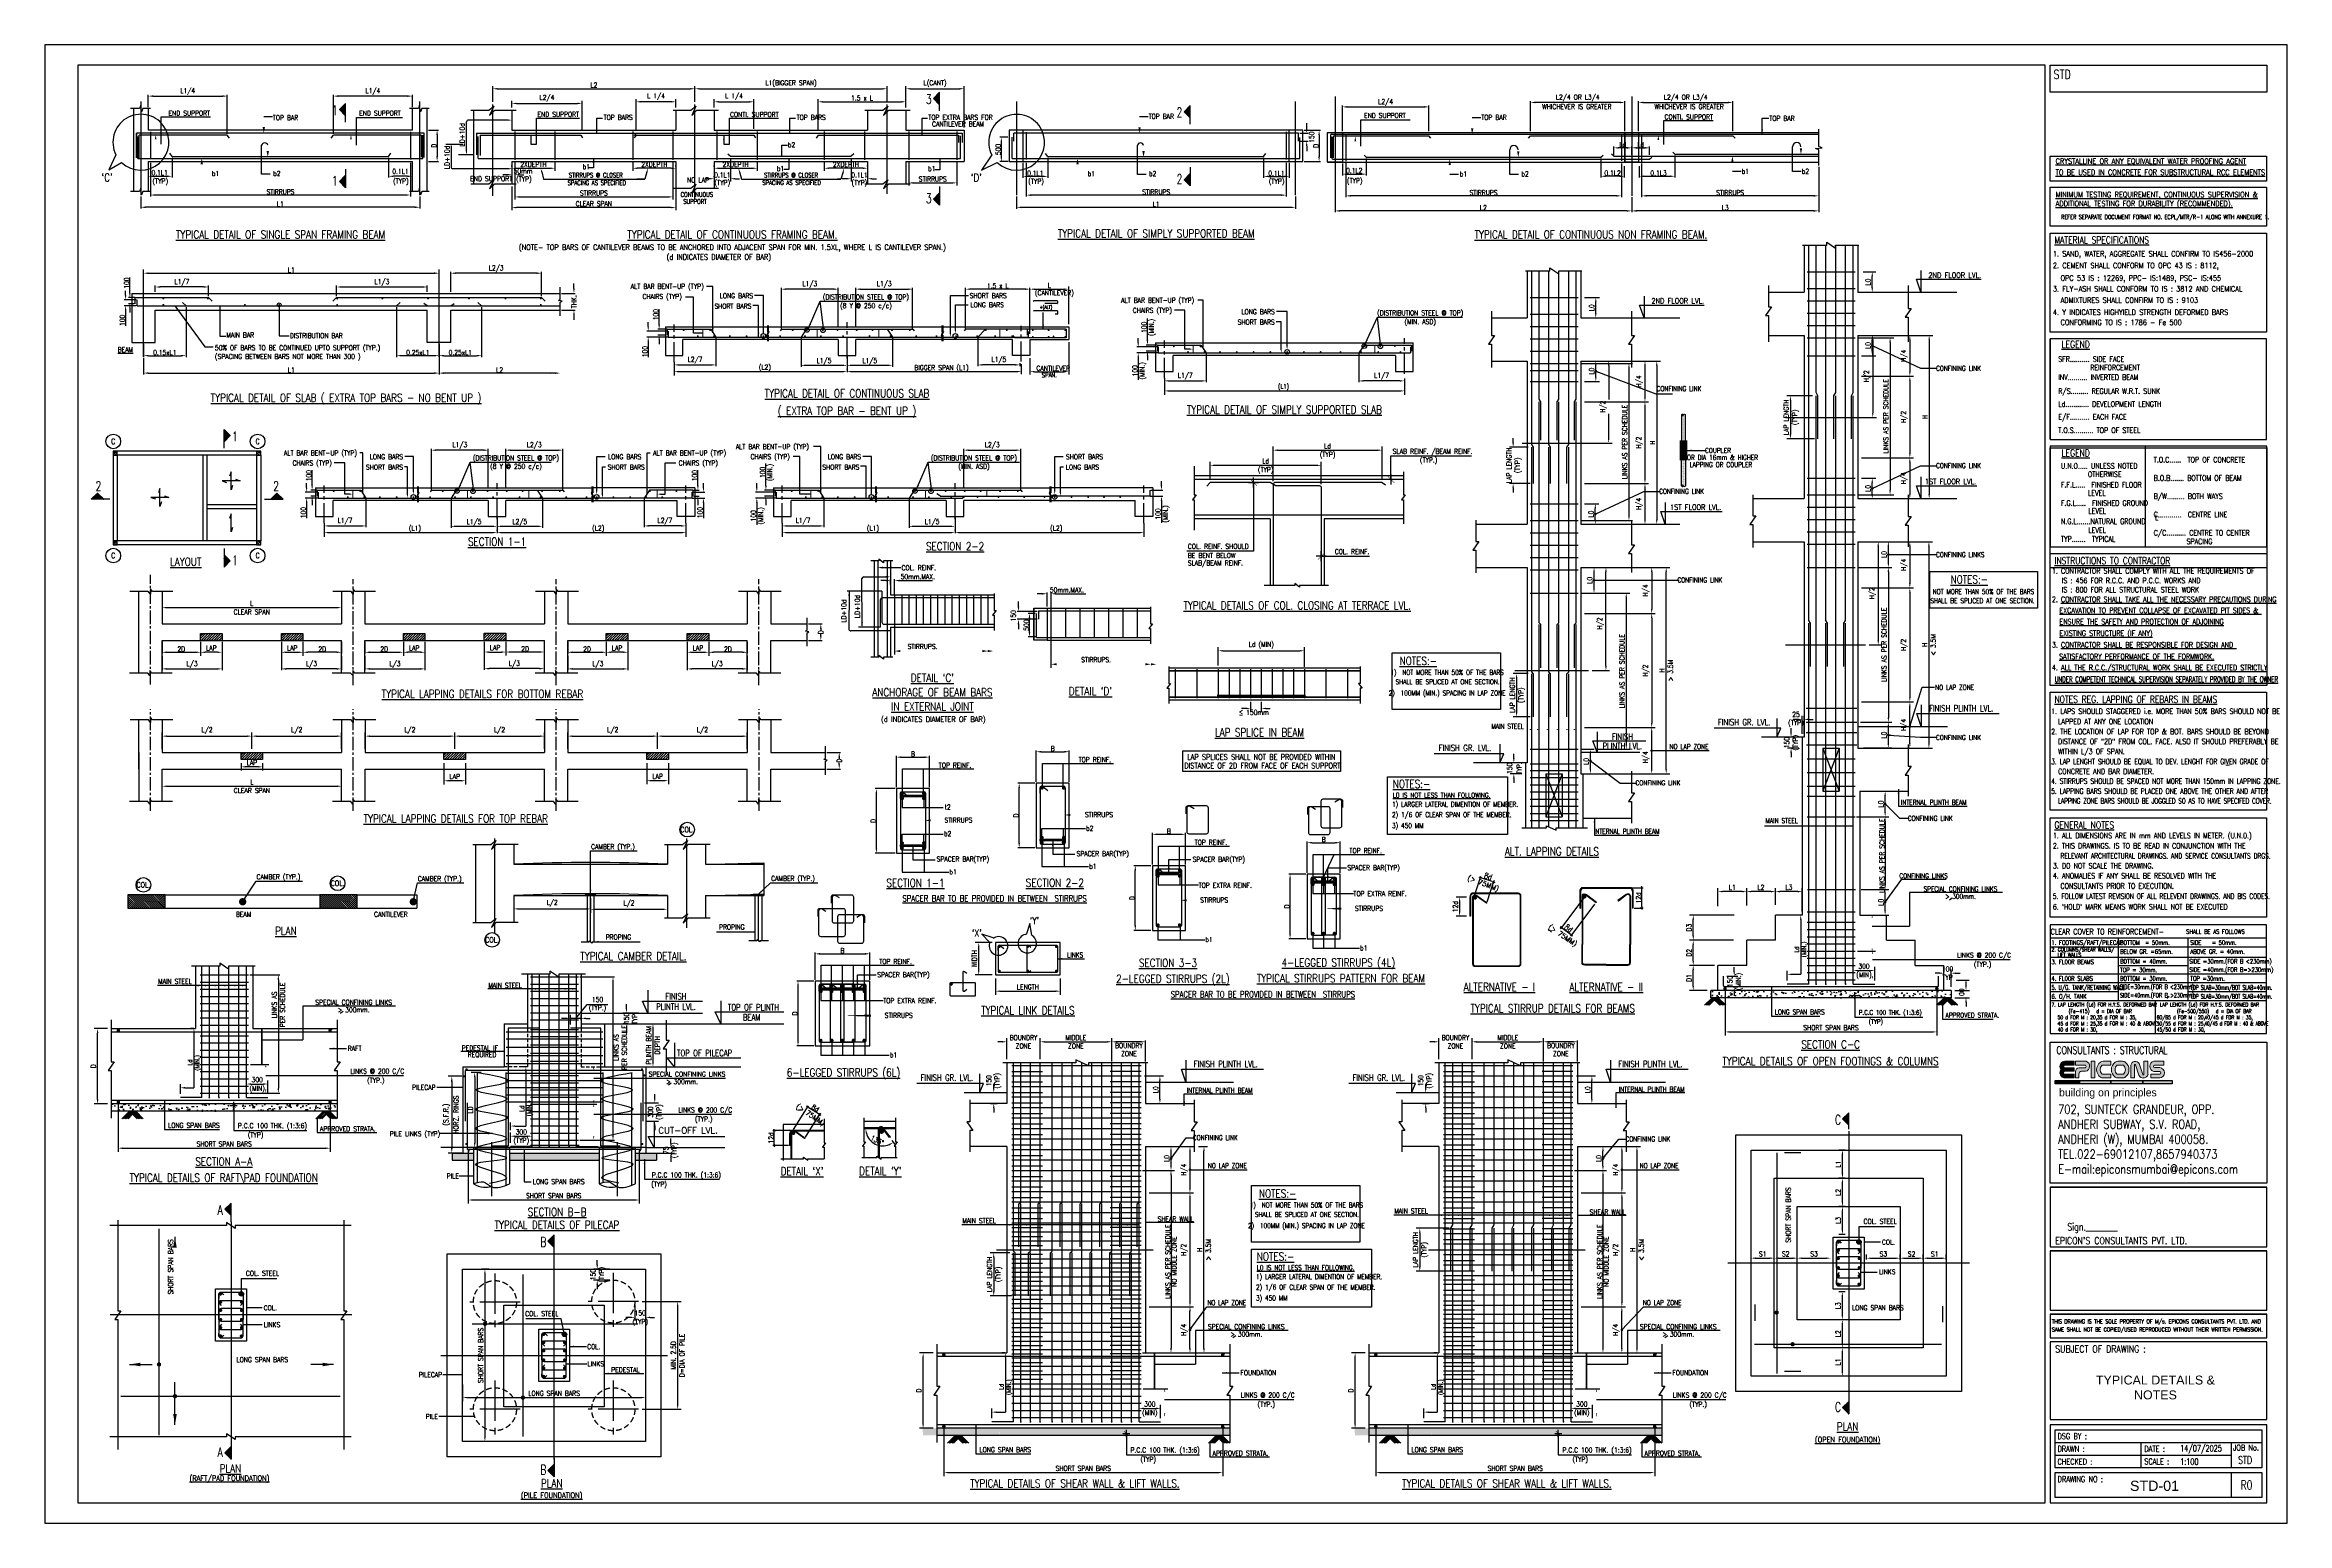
# Model space of a CAD drawing. Extents: x 345615 to 1272425, y -526289 to -156124.
# Drawn here: x 479679 to 604679, y -348663 to -266277 of the extents above; entities that cross this region are included whole.
import ezdxf
from ezdxf.enums import TextEntityAlignment as Align
from ezdxf.lldxf.tags import DXFTag

# ---------------------------------------------------------------- set-up
doc = ezdxf.new("R2010")
doc.units = 0
doc.header["$LTSCALE"] = 500
doc.header["$MEASUREMENT"] = 0
doc.header["$PDMODE"] = 35
doc.header["$PDSIZE"] = -15
doc.linetypes.add('CENTER2', pattern=[1.125, 0.75, -0.125, 0.125, -0.125])
doc.linetypes.add('HIDDEN2', pattern=[0.1875, 0.125, -0.0625])
doc.layers.get('DEFPOINTS').update_dxf_attribs({"color": 4})
for name, color, linetype, lineweight in [('00 ECPL LOGO', 250, 'Continuous', 20), ('FOOTING TEXT', 1, 'Continuous', 9), ('HEADING-TXT', 1, 'Continuous', 25), ('LINE', 253, 'Continuous', 18)]:
    doc.layers.add(name, color=color, linetype=linetype, lineweight=lineweight)
for name, color, linetype in [('07', 5, 'Continuous'), ('08', 4, 'Continuous'), ('09', 6, 'Continuous'), ('BEAM', 4, 'Continuous'), ('BRAKE LINE', 8, 'Continuous'), ('CEN', 8, 'CENTER'), ('CENTERLINE', 8, 'CENTER2'), ('COL', 1, 'Continuous'), ('col & circal', 8, 'CENTER2'), ('CUTOUT2', 9, 'Continuous'), ('DIM', 5, 'Continuous'), ('DIM1', 5, 'Continuous'), ('dimention', 7, 'Continuous'), ('FOOT', 4, 'Continuous'), ('FRAME', 6, 'Continuous'), ('HACTH', 9, 'Continuous'), ('hat', 8, 'Continuous'), ('level', 3, 'Continuous'), ('LEVEL SECTION', 3, 'Continuous'), ('LINE CUT', 8, 'Continuous'), ('LINK', 2, 'Continuous'), ('MISC', 5, 'Continuous'), ('NO. SECTION', 1, 'Continuous'), ('note t', 2, 'Continuous'), ('notes', 1, 'Continuous'), ('other', 5, 'Continuous'), ('P.C.C', 8, 'Continuous'), ('P.C.C.', 8, 'Continuous'), ('REINFORCEMENT', 6, 'Continuous'), ('RING', 4, 'Continuous'), ('S- PILE', 2, 'HIDDEN'), ('S-BEAM INNER', 4, 'HIDDEN2'), ('S-COLUMN', 1, 'Continuous'), ('S-COLUMN CIRCLE', 9, 'Continuous'), ('S-COLUMN HATCH', 8, 'Continuous'), ('S-COLUMN NO', 2, 'Continuous'), ('S-CONCRET LINE', 4, 'Continuous'), ('S-DIM-1', 5, 'Continuous'), ('S-GRIDE LINE', 8, 'CENTER'), ('S-R.C.C. PILE', 2, 'HIDDEN'), ('S-R.C.C. PILE CAP', 40, 'Continuous'), ('S-REINFORCEMENT', 6, 'Continuous'), ('S-SCHEDULE', 2, 'Continuous'), ('S-SLAB MARK', 3, 'Continuous'), ('S-TEXT', 2, 'Continuous'), ('S-TEXT-1', 4, 'Continuous'), ('S-TITLE', 6, 'Continuous'), ('s_TITILE', 9, 'Continuous'), ('ss_TITILE', 9, 'Continuous'), ('ST', 6, 'Continuous'), ('STIRRUPS', 2, 'Continuous'), ('TEXT NORMAL', 4, 'Continuous'), ('TEXT1', 2, 'Continuous'), ('TITLE', 4, 'Continuous'), ('TXT', 4, 'Continuous'), ('TXT1', 2, 'Continuous')]:
    doc.layers.add(name, color=color, linetype=linetype)
doc.styles.add('1PTT-GFC Sheet$0$1PTT-GFC Sheet$0$a-texts', font='simplex.shx', dxfattribs={"width": 0.75})
doc.styles.add('a-textb', font='arial.ttf')
doc.styles.add('a-texts', font='simplex.shx', dxfattribs={"width": 0.75})
doc.styles.add('D', font='simplex.shx', dxfattribs={"height": 200})
doc.styles.add('ROMANC', font='simplex.shx', dxfattribs={"width": 0.8, "height": 250})
doc.styles.add('ROMAND', font='simplex.shx')
doc.styles.add('ROMANS', font='simplex.shx', dxfattribs={"width": 0.8, "height": 275, "bigfont": 'bigfont.shx'})
doc.styles.add('ROMANS22', font='simplex.shx', dxfattribs={"width": 0.8})
doc.styles.add('ROMENT', font='simplex.shx', dxfattribs={"bigfont": 'bigfont.shx'})
doc.styles.add('TEXT1', font='simplex.shx', dxfattribs={"width": 0.75})
doc.styles.add('VA_ROOM_TEXT', font='GOTHIC.TTF')
tags = doc.linetypes.add('CENTER', pattern=[2, 1.25, -0.25, 0.25, -0.25]).pattern_tags.tags
tags[10:11] = [DXFTag(74, 4), DXFTag(75, 0), DXFTag(340, '0'), DXFTag(46, 1.0), DXFTag(50, 0.0), DXFTag(44, 0.0), DXFTag(45, 0.0)]
tags[8:9] = [DXFTag(74, 4), DXFTag(75, 0), DXFTag(340, '0'), DXFTag(46, 1.0), DXFTag(50, 0.0), DXFTag(44, 0.0), DXFTag(45, 0.0)]
tags[6:7] = [DXFTag(74, 4), DXFTag(75, 0), DXFTag(340, '0'), DXFTag(46, 1.0), DXFTag(50, 0.0), DXFTag(44, 0.0), DXFTag(45, 0.0)]
tags[4:5] = [DXFTag(74, 4), DXFTag(75, 0), DXFTag(340, '0'), DXFTag(46, 1.0), DXFTag(50, 0.0), DXFTag(44, 0.0), DXFTag(45, 0.0)]
tags = doc.linetypes.add('HIDDEN', pattern=[0.375, 0.25, -0.125]).pattern_tags.tags
tags[6:7] = [DXFTag(74, 4), DXFTag(75, 0), DXFTag(340, '0'), DXFTag(46, 1.0), DXFTag(50, 0.0), DXFTag(44, 0.0), DXFTag(45, 0.0)]
tags[4:5] = [DXFTag(74, 4), DXFTag(75, 0), DXFTag(340, '0'), DXFTag(46, 1.0), DXFTag(50, 0.0), DXFTag(44, 0.0), DXFTag(45, 0.0)]
doc.dimstyles.new('5', dxfattribs={"dimtxt": 250, "dimasz": 250, "dimexe": 60, "dimexo": 60, "dimgap": 150, "dimtad": 1, "dimdec": 0, "dimlfac": 0.2, "dimzin": 0, "dimdsep": 46, "dimtxsty": 'ROMANS', "dimcen": -250, "dimclrd": 5, "dimclre": 5, "dimclrt": 4, "dimadec": 0, "dimazin": 0, "dimtfac": 1, "dimtdec": 0, "dimtix": 1, "dimtofl": 0, "dimtmove": 2, "dimatfit": 3, "dimfxl": 0, "dimtolj": 1, "dimtzin": 0, "dimarcsym": 0})
doc.dimstyles.new('Copy of INT2TIMES', dxfattribs={"dimtxt": 300, "dimasz": 275, "dimexe": 75, "dimexo": 75, "dimgap": 40, "dimtad": 1, "dimdec": 0, "dimlfac": 0.5, "dimrnd": 5, "dimzin": 0, "dimdsep": 46, "dimtxsty": 'ROMANS', "dimcen": -1, "dimclrd": 5, "dimclre": 5, "dimclrt": 4, "dimadec": 0, "dimazin": 0, "dimtfac": 1, "dimtdec": 0, "dimtix": 1, "dimtofl": 0, "dimtmove": 2, "dimatfit": 3, "dimfxl": 0, "dimtolj": 1, "dimtzin": 0, "dimarcsym": 0})
doc.dimstyles.new('Copy(2) of Standard', dxfattribs={"dimtxt": 300, "dimasz": 250, "dimexe": 75, "dimexo": 50, "dimgap": 50, "dimtad": 1, "dimdec": 0, "dimrnd": 5, "dimzin": 0, "dimdsep": 46, "dimtxsty": 'ROMANS', "dimcen": 0, "dimclrd": 5, "dimclre": 5, "dimclrt": 4, "dimadec": 0, "dimazin": 0, "dimtfac": 1, "dimtdec": 0, "dimtofl": 0, "dimtmove": 0, "dimatfit": 3, "dimfxl": 0, "dimtolj": 1, "dimtzin": 0, "dimarcsym": 0})
doc.dimstyles.new('DIM 4-100', dxfattribs={"dimscale": 100, "dimtxt": 2.5, "dimasz": 2.5, "dimexe": 1, "dimexo": 1, "dimgap": 1, "dimtad": 1, "dimdec": 0, "dimlfac": 0.25, "dimzin": 0, "dimdsep": 46, "dimtxsty": 'ROMANS22', "dimcen": 2.5, "dimclrd": 5, "dimclre": 5, "dimclrt": 4, "dimadec": 0, "dimazin": 0, "dimtfac": 1, "dimtdec": 0, "dimtmove": 0, "dimatfit": 3, "dimfxl": 0, "dimtolj": 1, "dimtzin": 0, "dimarcsym": 0})
doc.dimstyles.new('dim100', dxfattribs={"dimtxt": 250, "dimasz": 250, "dimexe": 200, "dimexo": 200, "dimgap": 100, "dimtad": 1, "dimdec": 0, "dimzin": 0, "dimdsep": 46, "dimtxsty": 'ROMANS', "dimcen": 0, "dimclrd": 5, "dimclre": 5, "dimclrt": 4, "dimadec": 0, "dimazin": 0, "dimtfac": 1, "dimtdec": 0, "dimtix": 1, "dimtofl": 0, "dimtmove": 2, "dimatfit": 3, "dimfxl": 0, "dimtolj": 1, "dimtzin": 0, "dimlwd": -1, "dimlwe": -1, "dimarcsym": 0})
doc.dimstyles.new('dim25', dxfattribs={"dimtxt": 250, "dimasz": 250, "dimexe": 200, "dimexo": 200, "dimgap": 100, "dimtad": 1, "dimdec": 0, "dimlfac": 0.25, "dimzin": 0, "dimdsep": 46, "dimtxsty": 'ROMANS', "dimcen": 0, "dimclrd": 5, "dimclre": 5, "dimclrt": 4, "dimadec": 0, "dimazin": 0, "dimtfac": 1, "dimtdec": 0, "dimtix": 1, "dimtofl": 0, "dimtmove": 2, "dimatfit": 3, "dimfxl": 0, "dimtolj": 1, "dimtzin": 0, "dimlwd": -1, "dimlwe": -1, "dimarcsym": 0})
doc.dimstyles.new('dim33.33', dxfattribs={"dimtxt": 250, "dimasz": 250, "dimexe": 200, "dimexo": 200, "dimgap": 100, "dimtad": 1, "dimdec": 0, "dimlfac": 0.333331, "dimzin": 0, "dimdsep": 46, "dimtxsty": 'ROMANS', "dimcen": 0, "dimclrd": 5, "dimclre": 5, "dimclrt": 4, "dimadec": 0, "dimazin": 0, "dimtfac": 1, "dimtdec": 0, "dimtix": 1, "dimtofl": 0, "dimtmove": 2, "dimatfit": 3, "dimfxl": 0, "dimtolj": 1, "dimtzin": 0, "dimlwd": -1, "dimlwe": -1, "dimarcsym": 0})
doc.dimstyles.new('INT$7', dxfattribs={"dimtxt": 9, "dimasz": 8, "dimexe": 8, "dimexo": 3, "dimgap": 2, "dimtad": 1, "dimdec": 0, "dimzin": 0, "dimdsep": 46, "dimtxsty": 'ROMANS', "dimblk": 'DIMTICK', "dimcen": -0.25, "dimclrd": 5, "dimclre": 5, "dimclrt": 4, "dimadec": 0, "dimazin": 0, "dimtfac": 1, "dimtdec": 0, "dimtix": 1, "dimtofl": 0, "dimtmove": 2, "dimatfit": 3, "dimldrblk": 'DIMTICK', "dimfxl": 0, "dimtolj": 1, "dimtzin": 0, "dimarcsym": 0})
doc.dimstyles.new('INT1', dxfattribs={"dimtxt": 250, "dimasz": 250, "dimexe": 150, "dimexo": 60, "dimgap": 75, "dimtad": 1, "dimdec": 0, "dimzin": 0, "dimdsep": 46, "dimtxsty": 'ROMANS', "dimcen": -250, "dimclrd": 5, "dimclre": 5, "dimclrt": 4, "dimadec": 0, "dimazin": 0, "dimtfac": 1, "dimtdec": 0, "dimtix": 1, "dimtofl": 0, "dimtmove": 2, "dimatfit": 3, "dimfxl": 0, "dimtolj": 1, "dimtzin": 0, "dimarcsym": 0})
doc.dimstyles.new('INT25', dxfattribs={"dimtxt": 250, "dimasz": 80, "dimexe": 60, "dimexo": 60, "dimgap": 40, "dimtad": 1, "dimdec": 0, "dimlfac": 0.25, "dimzin": 0, "dimdsep": 46, "dimtxsty": 'ROMANS', "dimblk": 'DIMTICK', "dimblk1": 'DIMTICK', "dimblk2": 'DIMTICK', "dimsah": 1, "dimcen": -0.25, "dimclrd": 7, "dimclre": 7, "dimclrt": 4, "dimadec": 0, "dimazin": 0, "dimtfac": 1, "dimtdec": 0, "dimtix": 1, "dimtofl": 0, "dimtmove": 2, "dimatfit": 3, "dimldrblk": 'DIMTICK', "dimfxl": 0, "dimtolj": 1, "dimtzin": 0, "dimarcsym": 0})
pattern_1 = [(45, (-32022.227, -181532.77), (-44.194174, 44.194174), [])]
pattern_2 = [(225, (545883.1, -177756.062), (-19.505621, 19.505621), [])]
pattern_3 = [(225, (498796.122, -177858.11), (-19.505621, 19.505621), [])]
pattern_4 = [(315, (489161.86, -219480.74), (56.1266, 56.1266), [])]

# ---------------------------------------------------------------- blocks, each defined once
blk = doc.blocks.new('*D3')
at = {"layer": 'DEFPOINTS', "color": 0}
for p in [(580237, -335772), (579880, -337324), (580237, -337324)]:
    blk.add_point(p, dxfattribs=at)
at = {"layer": 'DIM', "color": 5}
for p, q in [((580037, -335772), (579680, -335772)), ((579880, -336022), (579880, -337074)), ((580037, -337324), (579680, -337324))]:
    blk.add_line(p, q, dxfattribs=at)
for points in [[(579839, -336022), (579922, -336022), (579880, -335772)], [(579839, -337074), (579922, -337074), (579880, -337324)]]:
    blk.add_solid(points, dxfattribs=at)
at = {"layer": 'DIM', "color": 4, "insert": (579643, -336548), "char_height": 275, "attachment_point": 5, "rotation": 90, "style": 'ROMANS'}
blk.add_mtext('\\A1;L3', dxfattribs=at)
blk = doc.blocks.new('*D4')
at = {"layer": 'DEFPOINTS', "color": 0}
for p in [(580237, -338898), (579880, -340472), (580237, -340472)]:
    blk.add_point(p, dxfattribs=at)
at = {"layer": 'DIM', "color": 5}
for p, q in [((580037, -338898), (579680, -338898)), ((579880, -339148), (579880, -340222)), ((580037, -340472), (579680, -340472))]:
    blk.add_line(p, q, dxfattribs=at)
for points in [[(579839, -339148), (579922, -339148), (579880, -338898)], [(579839, -340222), (579922, -340222), (579880, -340472)]]:
    blk.add_solid(points, dxfattribs=at)
at = {"layer": 'DIM', "color": 4, "insert": (579643, -339685), "char_height": 275, "attachment_point": 5, "rotation": 90, "style": 'ROMANS'}
blk.add_mtext('\\A1;L1', dxfattribs=at)
blk = doc.blocks.new('*D5')
at = {"layer": 'DEFPOINTS', "color": 0}
for p in [(580237, -337324), (579880, -338898), (580237, -338898)]:
    blk.add_point(p, dxfattribs=at)
at = {"layer": 'DIM', "color": 5}
for p, q in [((580037, -337324), (579680, -337324)), ((579880, -337574), (579880, -338648)), ((580037, -338898), (579680, -338898))]:
    blk.add_line(p, q, dxfattribs=at)
for points in [[(579839, -337574), (579922, -337574), (579880, -337324)], [(579839, -338648), (579922, -338648), (579880, -338898)]]:
    blk.add_solid(points, dxfattribs=at)
at = {"layer": 'DIM', "color": 4, "insert": (579643, -338111), "char_height": 275, "attachment_point": 5, "rotation": 90, "style": 'ROMANS'}
blk.add_mtext('\\A1;L2', dxfattribs=at)
blk = doc.blocks.new('*D6')
at = {"layer": 'DEFPOINTS', "color": 0}
for p in [(579888, -327872), (580237, -327872), (580233, -329446)]:
    blk.add_point(p, dxfattribs=at)
at = {"layer": 'DIM', "color": 5}
for p, q in [((580037, -327872), (579688, -327872)), ((579888, -329196), (579888, -328122)), ((580033, -329446), (579688, -329446))]:
    blk.add_line(p, q, dxfattribs=at)
for points in [[(579847, -328122), (579930, -328122), (579888, -327872)], [(579847, -329196), (579930, -329196), (579888, -329446)]]:
    blk.add_solid(points, dxfattribs=at)
at = {"layer": 'DIM', "color": 4, "insert": (579651, -328659), "char_height": 275, "attachment_point": 5, "rotation": 90, "style": 'ROMANS'}
blk.add_mtext('\\A1;L1', dxfattribs=at)
blk = doc.blocks.new('*D7')
at = {"layer": 'DEFPOINTS', "color": 0}
for p in [(577369, -333895), (579235, -333895), (579235, -333895)]:
    blk.add_point(p, dxfattribs=at)
at = {"layer": 'DIM', "color": 5}
blk.add_line((577619, -333895), (578985, -333895), dxfattribs=at)
for points in [[(577619, -333854), (577619, -333937), (577369, -333895)], [(578985, -333854), (578985, -333937), (579235, -333895)]]:
    blk.add_solid(points, dxfattribs=at)
at = {"layer": 'DIM', "color": 4, "insert": (578302, -333658), "char_height": 275, "attachment_point": 5, "style": 'ROMANS'}
blk.add_mtext('\\A1;S3', dxfattribs=at)
blk = doc.blocks.new('*D8')
at = {"layer": 'DEFPOINTS', "color": 0}
for p in [(574794, -334172), (576081, -333895), (576081, -334172)]:
    blk.add_point(p, dxfattribs=at)
at = {"layer": 'DIM', "color": 5}
for p, q in [((574794, -333972), (574794, -333695)), ((576081, -333972), (576081, -333695)), ((575044, -333895), (575831, -333895))]:
    blk.add_line(p, q, dxfattribs=at)
for points in [[(575044, -333854), (575044, -333937), (574794, -333895)], [(575831, -333854), (575831, -333937), (576081, -333895)]]:
    blk.add_solid(points, dxfattribs=at)
at = {"layer": 'DIM', "color": 4, "insert": (575437, -333658), "char_height": 275, "attachment_point": 5, "style": 'ROMANS'}
blk.add_mtext('\\A1;S1', dxfattribs=at)
blk = doc.blocks.new('*D9')
at = {"layer": 'DEFPOINTS', "color": 0}
for p in [(576081, -334172), (577369, -333895), (577369, -334172)]:
    blk.add_point(p, dxfattribs=at)
at = {"layer": 'DIM', "color": 5}
for p, q in [((576081, -333972), (576081, -333695)), ((577369, -333972), (577369, -333695)), ((576331, -333895), (577119, -333895))]:
    blk.add_line(p, q, dxfattribs=at)
for points in [[(576331, -333854), (576331, -333937), (576081, -333895)], [(577119, -333854), (577119, -333937), (577369, -333895)]]:
    blk.add_solid(points, dxfattribs=at)
at = {"layer": 'DIM', "color": 4, "insert": (576725, -333658), "char_height": 275, "attachment_point": 5, "style": 'ROMANS'}
blk.add_mtext('\\A1;S2', dxfattribs=at)
blk = doc.blocks.new('*D10')
at = {"layer": 'DEFPOINTS', "color": 0}
for p in [(579888, -331020), (580237, -331020), (580236, -332572)]:
    blk.add_point(p, dxfattribs=at)
at = {"layer": 'DIM', "color": 5}
for p, q in [((580037, -331020), (579688, -331020)), ((579888, -332322), (579888, -331270)), ((580036, -332572), (579688, -332572))]:
    blk.add_line(p, q, dxfattribs=at)
for points in [[(579847, -331270), (579930, -331270), (579888, -331020)], [(579847, -332322), (579930, -332322), (579888, -332572)]]:
    blk.add_solid(points, dxfattribs=at)
at = {"layer": 'DIM', "color": 4, "insert": (579651, -331796), "char_height": 275, "attachment_point": 5, "rotation": 90, "style": 'ROMANS'}
blk.add_mtext('\\A1;L3', dxfattribs=at)
blk = doc.blocks.new('*D11')
at = {"layer": 'DEFPOINTS', "color": 0}
for p in [(581238, -334172), (583097, -333898), (583097, -334172)]:
    blk.add_point(p, dxfattribs=at)
at = {"layer": 'DIM', "color": 5}
for p, q in [((581238, -333972), (581238, -333698)), ((583097, -333972), (583097, -333698)), ((581488, -333898), (582847, -333898))]:
    blk.add_line(p, q, dxfattribs=at)
for points in [[(581488, -333857), (581488, -333940), (581238, -333898)], [(582847, -333857), (582847, -333940), (583097, -333898)]]:
    blk.add_solid(points, dxfattribs=at)
at = {"layer": 'DIM', "color": 4, "insert": (582167, -333661), "char_height": 275, "attachment_point": 5, "style": 'ROMANS'}
blk.add_mtext('\\A1;S3', dxfattribs=at)
blk = doc.blocks.new('*D12')
at = {"layer": 'DEFPOINTS', "color": 0}
for p in [(584385, -334172), (585673, -333898), (585673, -334172)]:
    blk.add_point(p, dxfattribs=at)
at = {"layer": 'DIM', "color": 5}
for p, q in [((584385, -333972), (584385, -333698)), ((585673, -333972), (585673, -333698)), ((584635, -333898), (585423, -333898))]:
    blk.add_line(p, q, dxfattribs=at)
for points in [[(584635, -333857), (584635, -333940), (584385, -333898)], [(585423, -333857), (585423, -333940), (585673, -333898)]]:
    blk.add_solid(points, dxfattribs=at)
at = {"layer": 'DIM', "color": 4, "insert": (585029, -333661), "char_height": 275, "attachment_point": 5, "style": 'ROMANS'}
blk.add_mtext('\\A1;S1', dxfattribs=at)
blk = doc.blocks.new('*D13')
at = {"layer": 'DEFPOINTS', "color": 0}
for p in [(583097, -334172), (584385, -333898), (584385, -334172)]:
    blk.add_point(p, dxfattribs=at)
at = {"layer": 'DIM', "color": 5}
for p, q in [((583097, -333972), (583097, -333698)), ((584385, -333972), (584385, -333698)), ((583347, -333898), (584135, -333898))]:
    blk.add_line(p, q, dxfattribs=at)
for points in [[(583347, -333857), (583347, -333940), (583097, -333898)], [(584135, -333857), (584135, -333940), (584385, -333898)]]:
    blk.add_solid(points, dxfattribs=at)
at = {"layer": 'DIM', "color": 4, "insert": (583741, -333661), "char_height": 275, "attachment_point": 5, "style": 'ROMANS'}
blk.add_mtext('\\A1;S2', dxfattribs=at)
blk = doc.blocks.new('*D14')
at = {"layer": 'DEFPOINTS', "color": 0}
for p in [(579888, -329446), (580233, -329446), (580237, -331020)]:
    blk.add_point(p, dxfattribs=at)
at = {"layer": 'DIM', "color": 5}
for p, q in [((580033, -329446), (579688, -329446)), ((579888, -330770), (579888, -329696)), ((580037, -331020), (579688, -331020))]:
    blk.add_line(p, q, dxfattribs=at)
for points in [[(579847, -329696), (579930, -329696), (579888, -329446)], [(579847, -330770), (579930, -330770), (579888, -331020)]]:
    blk.add_solid(points, dxfattribs=at)
at = {"layer": 'DIM', "color": 4, "insert": (579651, -330233), "char_height": 275, "attachment_point": 5, "rotation": 90, "style": 'ROMANS'}
blk.add_mtext('\\A1;L2', dxfattribs=at)
blk = doc.blocks.new('*D15')
at = {"layer": 'DEFPOINTS', "color": 0, "ltscale": 2}
for p in [(485571, -272771), (500059, -272771), (485571, -274646)]:
    blk.add_point(p, dxfattribs=at)
at = {"layer": 'DIM', "color": 5, "lineweight": -2, "ltscale": 2}
for p, q in [((485571, -272846), (485571, -274721)), ((500059, -272846), (500059, -274721)), ((499784, -274646), (485846, -274646))]:
    blk.add_line(p, q, dxfattribs=at)
at = {"layer": 'DIM', "color": 5, "ltscale": 2}
for points in [[(485846, -274600), (485846, -274692), (485571, -274646)], [(499784, -274600), (499784, -274692), (500059, -274646)]]:
    blk.add_solid(points, dxfattribs=at)
at = {"layer": 'DIM', "color": 4, "ltscale": 2, "insert": (492815, -274469), "char_height": 275, "attachment_point": 5, "style": 'ROMANS'}
blk.add_mtext('\\A1;STIRRUPS', dxfattribs=at)
blk = doc.blocks.new('*D16')
at = {"layer": 'DEFPOINTS', "color": 0, "ltscale": 2}
for p in [(485032, -274646), (500579, -274646), (485032, -275327)]:
    blk.add_point(p, dxfattribs=at)
at = {"layer": 'DIM', "color": 5, "lineweight": -2, "ltscale": 2}
for p, q in [((485032, -274721), (485032, -275402)), ((500579, -274721), (500579, -275402)), ((500304, -275327), (485307, -275327))]:
    blk.add_line(p, q, dxfattribs=at)
at = {"layer": 'DIM', "color": 5, "ltscale": 2}
for points in [[(485307, -275281), (485307, -275373), (485032, -275327)], [(500304, -275281), (500304, -275373), (500579, -275327)]]:
    blk.add_solid(points, dxfattribs=at)
at = {"layer": 'DIM', "color": 4, "ltscale": 2, "insert": (492806, -275150), "char_height": 275, "attachment_point": 5, "style": 'ROMANS'}
blk.add_mtext('\\A1;L1', dxfattribs=at)
blk = doc.blocks.new('*D17')
at = {"layer": 'DEFPOINTS', "color": 0, "ltscale": 2}
for p in [(486772, -272496), (485445, -273601), (486772, -273601)]:
    blk.add_point(p, dxfattribs=at)
at = {"layer": 'DIM', "color": 5, "lineweight": -2, "ltscale": 2}
for p, q in [((485720, -273601), (486497, -273601)), ((486772, -272571), (486772, -273676))]:
    blk.add_line(p, q, dxfattribs=at)
at = {"layer": 'DIM', "color": 5, "ltscale": 2}
for points in [[(485720, -273556), (485720, -273647), (485445, -273601)], [(486497, -273556), (486497, -273647), (486772, -273601)]]:
    blk.add_solid(points, dxfattribs=at)
at = {"layer": 'DIM', "color": 4, "ltscale": 2, "insert": (486081, -273401), "char_height": 275, "attachment_point": 5, "style": 'ROMANS'}
blk.add_mtext('\\A1;0.1L1', dxfattribs=at)
blk = doc.blocks.new('*D18')
at = {"layer": 'DEFPOINTS', "color": 0, "ltscale": 2}
for p in [(500991, -271028), (500991, -272771), (501546, -272771)]:
    blk.add_point(p, dxfattribs=at)
at = {"layer": 'DIM', "color": 5, "lineweight": -2, "ltscale": 2}
for p, q in [((501066, -271028), (501621, -271028)), ((501546, -271303), (501546, -272496)), ((501066, -272771), (501621, -272771))]:
    blk.add_line(p, q, dxfattribs=at)
at = {"layer": 'DIM', "color": 5, "ltscale": 2}
for points in [[(501500, -271303), (501592, -271303), (501546, -271028)], [(501500, -272496), (501592, -272496), (501546, -272771)]]:
    blk.add_solid(points, dxfattribs=at)
at = {"layer": 'DIM', "color": 4, "ltscale": 2, "insert": (501368, -271900), "char_height": 275, "attachment_point": 5, "rotation": 90, "style": 'ROMANS'}
blk.add_mtext('\\A1;D', dxfattribs=at)
blk = doc.blocks.new('*D19')
at = {"layer": 'DEFPOINTS', "color": 0, "ltscale": 2}
for p in [(485445, -269827), (489845, -269133), (489845, -271303)]:
    blk.add_point(p, dxfattribs=at)
at = {"layer": 'DIM', "color": 5, "lineweight": -2, "ltscale": 2}
for p, q in [((485445, -269752), (485445, -269058)), ((485720, -269133), (489570, -269133)), ((489845, -271228), (489845, -269058))]:
    blk.add_line(p, q, dxfattribs=at)
at = {"layer": 'DIM', "color": 5, "ltscale": 2}
for points in [[(485720, -269087), (485720, -269179), (485445, -269133)], [(489570, -269087), (489570, -269179), (489845, -269133)]]:
    blk.add_solid(points, dxfattribs=at)
at = {"layer": 'DIM', "color": 4, "ltscale": 2, "insert": (487645, -268883), "char_height": 275, "attachment_point": 5, "style": 'ROMANS'}
blk.add_mtext('\\A1;L1/4', dxfattribs=at)
blk = doc.blocks.new('*D20')
at = {"layer": 'DEFPOINTS', "color": 0, "ltscale": 2}
for p in [(495766, -269133), (500166, -269827), (495766, -271303)]:
    blk.add_point(p, dxfattribs=at)
at = {"layer": 'DIM', "color": 5, "lineweight": -2, "ltscale": 2}
for p, q in [((495766, -271228), (495766, -269058)), ((499891, -269133), (496041, -269133)), ((500166, -269752), (500166, -269058))]:
    blk.add_line(p, q, dxfattribs=at)
at = {"layer": 'DIM', "color": 5, "ltscale": 2}
for points in [[(496041, -269087), (496041, -269179), (495766, -269133)], [(499891, -269087), (499891, -269179), (500166, -269133)]]:
    blk.add_solid(points, dxfattribs=at)
at = {"layer": 'DIM', "color": 4, "ltscale": 2, "insert": (497966, -268883), "char_height": 275, "attachment_point": 5, "style": 'ROMANS'}
blk.add_mtext('\\A1;L1/4', dxfattribs=at)
blk = doc.blocks.new('*D21')
at = {"layer": 'DEFPOINTS', "color": 0, "ltscale": 2}
for p in [(534392, -272777), (548879, -272777), (534392, -274652)]:
    blk.add_point(p, dxfattribs=at)
at = {"layer": 'DIM', "color": 5, "lineweight": -2, "ltscale": 2}
for p, q in [((534392, -272852), (534392, -274727)), ((548879, -272852), (548879, -274727)), ((548604, -274652), (534667, -274652))]:
    blk.add_line(p, q, dxfattribs=at)
at = {"layer": 'DIM', "color": 5, "ltscale": 2}
for points in [[(534667, -274606), (534667, -274698), (534392, -274652)], [(548604, -274606), (548604, -274698), (548879, -274652)]]:
    blk.add_solid(points, dxfattribs=at)
at = {"layer": 'DIM', "color": 4, "ltscale": 2, "insert": (541635, -274475), "char_height": 275, "attachment_point": 5, "style": 'ROMANS'}
blk.add_mtext('\\A1;STIRRUPS', dxfattribs=at)
blk = doc.blocks.new('*D22')
at = {"layer": 'DEFPOINTS', "color": 0, "ltscale": 2}
for p in [(533852, -274652), (549399, -274652), (533852, -275333)]:
    blk.add_point(p, dxfattribs=at)
at = {"layer": 'DIM', "color": 5, "lineweight": -2, "ltscale": 2}
for p, q in [((533852, -274727), (533852, -275408)), ((549399, -274727), (549399, -275408)), ((549124, -275333), (534127, -275333))]:
    blk.add_line(p, q, dxfattribs=at)
at = {"layer": 'DIM', "color": 5, "ltscale": 2}
for points in [[(534127, -275288), (534127, -275379), (533852, -275333)], [(549124, -275288), (549124, -275379), (549399, -275333)]]:
    blk.add_solid(points, dxfattribs=at)
at = {"layer": 'DIM', "color": 4, "ltscale": 2, "insert": (541626, -275156), "char_height": 275, "attachment_point": 5, "style": 'ROMANS'}
blk.add_mtext('\\A1;L1', dxfattribs=at)
blk = doc.blocks.new('*D23')
at = {"layer": 'DEFPOINTS', "color": 0, "ltscale": 2}
for p in [(549812, -271034), (549812, -272777), (550714, -272777)]:
    blk.add_point(p, dxfattribs=at)
at = {"layer": 'DIM', "color": 5, "lineweight": -2, "ltscale": 2}
for p, q in [((549887, -271034), (550789, -271034)), ((550714, -271309), (550714, -272502)), ((549887, -272777), (550789, -272777))]:
    blk.add_line(p, q, dxfattribs=at)
at = {"layer": 'DIM', "color": 5, "ltscale": 2}
for points in [[(550668, -271309), (550759, -271309), (550714, -271034)], [(550668, -272502), (550759, -272502), (550714, -272777)]]:
    blk.add_solid(points, dxfattribs=at)
at = {"layer": 'DIM', "color": 4, "ltscale": 2, "insert": (550536, -271906), "char_height": 275, "attachment_point": 5, "rotation": 90, "style": 'ROMANS'}
blk.add_mtext('\\A1;D', dxfattribs=at)
blk = doc.blocks.new('*D24')
at = {"layer": 'DEFPOINTS', "color": 0, "ltscale": 2}
for p in [(549564, -271199), (550022, -271199), (549564, -271645)]:
    blk.add_point(p, dxfattribs=at)
at = {"layer": 'DIM', "color": 5, "lineweight": -2, "ltscale": 2}
for p, q in [((549639, -271199), (550097, -271199)), ((550022, -270924), (550022, -270649)), ((549639, -271645), (550097, -271645)), ((550022, -271920), (550022, -272195))]:
    blk.add_line(p, q, dxfattribs=at)
at = {"layer": 'DIM', "color": 5, "ltscale": 2}
for points in [[(549976, -270924), (550068, -270924), (550022, -271199)], [(549976, -271920), (550068, -271920), (550022, -271645)]]:
    blk.add_solid(points, dxfattribs=at)
at = {"layer": 'DIM', "color": 4, "ltscale": 2, "insert": (550293, -271422), "char_height": 275, "attachment_point": 5, "rotation": 90, "style": 'ROMANS'}
blk.add_mtext('\\A1;150', dxfattribs=at)
blk = doc.blocks.new('*D25')
at = {"layer": 'DEFPOINTS', "color": 0, "ltscale": 2}
for p in [(535768, -296870), (535546, -297662), (535768, -297715)]:
    blk.add_point(p, dxfattribs=at)
at = {"layer": 'DIM', "color": 5, "lineweight": -2, "ltscale": 2}
for p, q in [((535271, -296870), (534996, -296870)), ((535546, -297587), (535546, -296795)), ((535768, -297640), (535768, -296795)), ((536043, -296870), (536318, -296870))]:
    blk.add_line(p, q, dxfattribs=at)
at = {"layer": 'DIM', "color": 5, "ltscale": 2}
for points in [[(535271, -296824), (535271, -296915), (535546, -296870)], [(536043, -296824), (536043, -296915), (535768, -296870)]]:
    blk.add_solid(points, dxfattribs=at)
at = {"layer": 'DIM', "color": 4, "ltscale": 2, "insert": (536657, -296652), "char_height": 275, "attachment_point": 5, "style": 'ROMANS'}
blk.add_mtext('\\A1;50mm.MAX.', dxfattribs=at)
blk = doc.blocks.new('*D26')
at = {"layer": 'DEFPOINTS', "color": 0, "ltscale": 2}
for p in [(533953, -297857), (535066, -297857), (535066, -298289)]:
    blk.add_point(p, dxfattribs=at)
at = {"layer": 'DIM', "color": 5, "lineweight": -2, "ltscale": 2}
for p, q in [((533953, -297582), (533953, -297307)), ((534991, -297857), (533878, -297857)), ((534991, -298289), (533878, -298289)), ((533953, -298564), (533953, -298839))]:
    blk.add_line(p, q, dxfattribs=at)
at = {"layer": 'DIM', "color": 5, "ltscale": 2}
for points in [[(533908, -297582), (533999, -297582), (533953, -297857)], [(533908, -298564), (533999, -298564), (533953, -298289)]]:
    blk.add_solid(points, dxfattribs=at)
at = {"layer": 'DIM', "color": 4, "ltscale": 2, "insert": (533671, -298096), "char_height": 275, "attachment_point": 5, "rotation": 90, "style": 'ROMANS'}
blk.add_mtext('\\A1;{150}', dxfattribs=at)
blk = doc.blocks.new('*D27')
at = {"layer": 'DEFPOINTS', "color": 0, "ltscale": 2}
for p in [(534569, -297963), (534952, -297963), (534991, -299271)]:
    blk.add_point(p, dxfattribs=at)
at = {"layer": 'DIM', "color": 5, "lineweight": -2, "ltscale": 2}
for p, q in [((534877, -297963), (534494, -297963)), ((534569, -298996), (534569, -298238)), ((534916, -299271), (534494, -299271))]:
    blk.add_line(p, q, dxfattribs=at)
at = {"layer": 'DIM', "color": 5, "ltscale": 2}
for points in [[(534523, -298238), (534614, -298238), (534569, -297963)], [(534523, -298996), (534614, -298996), (534569, -299271)]]:
    blk.add_solid(points, dxfattribs=at)
at = {"layer": 'DIM', "color": 4, "ltscale": 2, "insert": (534391, -298617), "char_height": 275, "attachment_point": 5, "rotation": 90, "style": 'ROMANS'}
blk.add_mtext('\\A1;{500}', dxfattribs=at)
blk = doc.blocks.new('*D28')
at = {"layer": 'DEFPOINTS', "color": 0, "ltscale": 2}
for p in [(533440, -271430), (532999, -272783), (533449, -272783)]:
    blk.add_point(p, dxfattribs=at)
at = {"layer": 'DIM', "color": 5, "lineweight": -2, "ltscale": 2}
for p, q in [((533365, -271430), (532924, -271430)), ((532999, -271705), (532999, -272508)), ((533374, -272783), (532924, -272783))]:
    blk.add_line(p, q, dxfattribs=at)
at = {"layer": 'DIM', "color": 5, "ltscale": 2}
for points in [[(532953, -271705), (533045, -271705), (532999, -271430)], [(532953, -272508), (533045, -272508), (532999, -272783)]]:
    blk.add_solid(points, dxfattribs=at)
at = {"layer": 'DIM', "color": 4, "ltscale": 2, "insert": (532822, -272106), "char_height": 275, "attachment_point": 5, "rotation": 90, "style": 'ROMANS'}
blk.add_mtext('\\A1;{500}', dxfattribs=at)
blk = doc.blocks.new('*D29')
at = {"layer": 'DEFPOINTS', "color": 0, "ltscale": 2}
for p in [(498839, -272496), (498839, -273601), (500166, -273601)]:
    blk.add_point(p, dxfattribs=at)
at = {"layer": 'DIM', "color": 5, "lineweight": -2, "ltscale": 2}
for p, q in [((498839, -272571), (498839, -273676)), ((499891, -273601), (499114, -273601))]:
    blk.add_line(p, q, dxfattribs=at)
at = {"layer": 'DIM', "color": 5, "ltscale": 2}
for points in [[(499114, -273556), (499114, -273647), (498839, -273601)], [(499891, -273556), (499891, -273647), (500166, -273601)]]:
    blk.add_solid(points, dxfattribs=at)
at = {"layer": 'DIM', "color": 4, "ltscale": 2, "insert": (499503, -273332), "char_height": 275, "attachment_point": 5, "style": 'ROMANS'}
blk.add_mtext('\\A1;0.1L1', dxfattribs=at)
blk = doc.blocks.new('*D30')
at = {"layer": 'DEFPOINTS', "color": 0, "ltscale": 2}
for p in [(534199, -272777), (534199, -273608), (535592, -272502)]:
    blk.add_point(p, dxfattribs=at)
at = {"layer": 'DIM', "color": 5, "lineweight": -2, "ltscale": 2}
for p, q in [((534199, -272852), (534199, -273683)), ((535317, -273608), (534474, -273608)), ((535592, -272577), (535592, -273683))]:
    blk.add_line(p, q, dxfattribs=at)
at = {"layer": 'DIM', "color": 5, "ltscale": 2}
for points in [[(534474, -273562), (534474, -273653), (534199, -273608)], [(535317, -273562), (535317, -273653), (535592, -273608)]]:
    blk.add_solid(points, dxfattribs=at)
at = {"layer": 'DIM', "color": 4, "ltscale": 2, "insert": (534896, -273430), "char_height": 275, "attachment_point": 5, "style": 'ROMANS'}
blk.add_mtext('\\A1;{\\A1;0.1L1}', dxfattribs=at)
blk = doc.blocks.new('*D31')
at = {"layer": 'DEFPOINTS', "color": 0, "ltscale": 2}
for p in [(547621, -272502), (549053, -272777), (549053, -273608)]:
    blk.add_point(p, dxfattribs=at)
at = {"layer": 'DIM', "color": 5, "lineweight": -2, "ltscale": 2}
for p, q in [((547621, -272577), (547621, -273683)), ((547896, -273608), (548778, -273608)), ((549053, -272852), (549053, -273683))]:
    blk.add_line(p, q, dxfattribs=at)
at = {"layer": 'DIM', "color": 5, "ltscale": 2}
for points in [[(547896, -273562), (547896, -273653), (547621, -273608)], [(548778, -273562), (548778, -273653), (549053, -273608)]]:
    blk.add_solid(points, dxfattribs=at)
at = {"layer": 'DIM', "color": 4, "ltscale": 2, "insert": (548337, -273430), "char_height": 275, "attachment_point": 5, "style": 'ROMANS'}
blk.add_mtext('\\A1;{\\A1;0.1L1}', dxfattribs=at)
blk = doc.blocks.new('*D32')
at = {"layer": 'DEFPOINTS', "color": 0, "ltscale": 2}
for p in [(528992, -305975), (527152, -307729), (528992, -307729)]:
    blk.add_point(p, dxfattribs=at)
at = {"layer": 'DIM', "color": 5, "lineweight": -2, "ltscale": 2}
for p, q in [((527152, -307654), (527152, -305900)), ((527427, -305975), (528717, -305975)), ((528992, -307654), (528992, -305900))]:
    blk.add_line(p, q, dxfattribs=at)
at = {"layer": 'DIM', "color": 5, "ltscale": 2}
for points in [[(527427, -305929), (527427, -306021), (527152, -305975)], [(528717, -305929), (528717, -306021), (528992, -305975)]]:
    blk.add_solid(points, dxfattribs=at)
at = {"layer": 'DIM', "color": 4, "ltscale": 2, "insert": (528072, -305798), "char_height": 275, "attachment_point": 5, "style": 'ROMANS'}
blk.add_mtext('\\A1;B', dxfattribs=at)
blk = doc.blocks.new('DIMTICK')
for p, q in [((-1, 0), (1, 0)), ((0, 1), (0, -1))]:
    blk.add_line(p, q)
at = {"color": 2, "const_width": 0.1}
blk.add_lwpolyline([(0.71, 0.71), (-0.71, -0.71)], dxfattribs=at)
blk = doc.blocks.new('*D33')
at = {"layer": 'DEFPOINTS', "color": 0}
for p in [(559705, -312689), (559322, -313844), (560057, -314088)]:
    blk.add_point(p, dxfattribs=at)
at = {"layer": 'DIM', "color": 7, "lineweight": -2}
for p, q in [((559341, -313787), (559724, -312632)), ((560365, -312908), (559781, -312714)), ((560076, -314031), (560460, -312877))]:
    blk.add_line(p, q, dxfattribs=at)
at = {"layer": 'DIM', "color": 7, "lineweight": -2, "xscale": 80, "yscale": 80, "zscale": 80}
for p, rotation in [((559705, -312689), 161.6187870630379), ((560441, -312933), 341.6187870630379)]:
    blk.add_blockref('DIMTICK', p, dxfattribs=dict(at, rotation=rotation))
at = {"layer": 'DIM', "color": 4, "insert": (560138, -312617), "char_height": 275, "attachment_point": 5, "rotation": 341.61879, "style": 'ROMANS'}
blk.add_mtext('\\A1;{\\H1.2x;8d}', dxfattribs=at)
blk = doc.blocks.new('*D34')
at = {"layer": 'DEFPOINTS', "color": 0, "ltscale": 2}
for p in [(526035, -307729), (527152, -307729), (527152, -311329)]:
    blk.add_point(p, dxfattribs=at)
at = {"layer": 'DIM', "color": 5, "lineweight": -2, "ltscale": 2}
for p, q in [((527077, -307729), (525960, -307729)), ((526035, -311054), (526035, -308004)), ((527077, -311329), (525960, -311329))]:
    blk.add_line(p, q, dxfattribs=at)
at = {"layer": 'DIM', "color": 5, "ltscale": 2}
for points in [[(525989, -308004), (526081, -308004), (526035, -307729)], [(525989, -311054), (526081, -311054), (526035, -311329)]]:
    blk.add_solid(points, dxfattribs=at)
at = {"layer": 'DIM', "color": 4, "ltscale": 2, "insert": (525857, -309529), "char_height": 275, "attachment_point": 5, "rotation": 90, "style": 'ROMANS'}
blk.add_mtext('\\A1;D', dxfattribs=at)
blk = doc.blocks.new('*D35')
at = {"layer": 'DEFPOINTS', "color": 0}
for p in [(565551, -313708), (566105, -314126), (564221, -315470)]:
    blk.add_point(p, dxfattribs=at)
at = {"layer": 'DIM', "color": 7, "lineweight": -2}
for p, q in [((565515, -313756), (564185, -315517)), ((566069, -314174), (564739, -315935)), ((564711, -315839), (564285, -315518))]:
    blk.add_line(p, q, dxfattribs=at)
at = {"layer": 'DIM', "color": 7, "lineweight": -2, "xscale": 80, "yscale": 80, "zscale": 80}
for p, rotation in [((564221, -315470), 142.9439558410894), ((564775, -315888), 322.9439558410894)]:
    blk.add_blockref('DIMTICK', p, dxfattribs=dict(at, rotation=rotation))
at = {"layer": 'DIM', "color": 4, "insert": (564622, -315515), "char_height": 275, "attachment_point": 5, "rotation": 322.94396, "style": 'ROMANS'}
blk.add_mtext('\\A1;{\\H1.2x;8d}', dxfattribs=at)
blk = doc.blocks.new('*D36')
at = {"layer": 'DEFPOINTS', "color": 0}
for p in [(545093, -301066), (549893, -300045), (549893, -301148)]:
    blk.add_point(p, dxfattribs=at)
at = {"layer": 'S-DIM-1', "color": 5}
for p, q in [((545093, -300866), (545093, -299845)), ((549893, -300948), (549893, -299845)), ((545343, -300045), (549643, -300045))]:
    blk.add_line(p, q, dxfattribs=at)
for points in [[(545343, -300003), (545343, -300086), (545093, -300045)], [(549643, -300003), (549643, -300086), (549893, -300045)]]:
    blk.add_solid(points, dxfattribs=at)
at = {"layer": 'S-DIM-1', "color": 4, "insert": (547493, -299735), "char_height": 275, "attachment_point": 5, "style": 'ROMANS'}
blk.add_mtext('\\A1;{Ld (MIN)}', dxfattribs=at)
blk = doc.blocks.new('*D37')
at = {"layer": 'DEFPOINTS', "color": 0}
for p in [(546893, -302683), (547493, -302683), (547493, -303259)]:
    blk.add_point(p, dxfattribs=at)
at = {"layer": 'S-DIM-1', "color": 5}
for p, q in [((546643, -303259), (546393, -303259)), ((546893, -302883), (546893, -303459)), ((547493, -302883), (547493, -303459)), ((547743, -303259), (547993, -303259))]:
    blk.add_line(p, q, dxfattribs=at)
for points in [[(546643, -303217), (546643, -303301), (546893, -303259)], [(547743, -303217), (547743, -303301), (547493, -303259)]]:
    blk.add_solid(points, dxfattribs=at)
at = {"layer": 'S-DIM-1', "color": 4, "insert": (546986, -303482), "char_height": 275, "attachment_point": 5, "style": 'ROMANS'}
blk.add_mtext('\\A1; {\\H1.0833x;≤\\H0.9231x; 150mm}', dxfattribs=at)
blk = doc.blocks.new('*D38')
at = {"layer": 'DEFPOINTS', "color": 0}
for p in [(524397, -284517), (534107, -283926), (534107, -284487)]:
    blk.add_point(p, dxfattribs=at)
at = {"layer": 'DIM', "color": 5, "lineweight": -2}
for p, q in [((524397, -284367), (524397, -284337)), ((524647, -284487), (533857, -284487)), ((534107, -284076), (534107, -284637))]:
    blk.add_line(p, q, dxfattribs=at)
at = {"layer": 'DIM', "color": 5}
for points in [[(524647, -284446), (524647, -284529), (524397, -284487)], [(533857, -284446), (533857, -284529), (534107, -284487)]]:
    blk.add_solid(points, dxfattribs=at)
blk = doc.blocks.new('*D39')
at = {"layer": 'DEFPOINTS', "color": 0, "linetype": 'ByBlock'}
for p in [(528056, -279892), (524888, -281999), (528056, -282128)]:
    blk.add_point(p, dxfattribs=at)
at = {"layer": 'TXT', "color": 5, "linetype": 'ByBlock', "lineweight": -2}
for p, q in [((524888, -281949), (524888, -279817)), ((528056, -282078), (528056, -279817))]:
    blk.add_line(p, q, dxfattribs=at)
at = {"layer": 'TXT', "color": 5, "lineweight": -2}
blk.add_line((525138, -279892), (527806, -279892), dxfattribs=at)
at = {"layer": 'TXT', "color": 5, "linetype": 'ByBlock'}
for points in [[(525138, -279850), (525138, -279934), (524888, -279892)], [(527806, -279850), (527806, -279934), (528056, -279892)]]:
    blk.add_solid(points, dxfattribs=at)
at = {"layer": 'TXT', "color": 4, "linetype": 'ByBlock', "insert": (526472, -279633), "char_height": 275, "attachment_point": 5, "style": 'ROMANS'}
blk.add_mtext('\\A1;L1/3', dxfattribs=at)
blk = doc.blocks.new('*D40')
at = {"layer": 'DEFPOINTS', "color": 0}
for p in [(524397, -283589), (526930, -282559), (526930, -284137)]:
    blk.add_point(p, dxfattribs=at)
at = {"layer": 'DIM', "color": 5, "lineweight": -2}
for p, q in [((524397, -283639), (524397, -284212)), ((526930, -282609), (526930, -284212)), ((524647, -284137), (526680, -284137))]:
    blk.add_line(p, q, dxfattribs=at)
at = {"layer": 'DIM', "color": 5}
for points in [[(524647, -284095), (524647, -284178), (524397, -284137)], [(526680, -284095), (526680, -284178), (526930, -284137)]]:
    blk.add_solid(points, dxfattribs=at)
at = {"layer": 'DIM', "color": 4, "insert": (525664, -283917), "char_height": 275, "attachment_point": 5, "style": 'ROMANS'}
blk.add_mtext('\\A1;L1/5', dxfattribs=at)
blk = doc.blocks.new('*D41')
at = {"layer": 'DEFPOINTS', "color": 0}
for p in [(521834, -282559), (524397, -283589), (524397, -284137)]:
    blk.add_point(p, dxfattribs=at)
at = {"layer": 'DIM', "color": 5, "lineweight": -2}
for p, q in [((521834, -282609), (521834, -284212)), ((524397, -283639), (524397, -284212)), ((522084, -284137), (524147, -284137))]:
    blk.add_line(p, q, dxfattribs=at)
at = {"layer": 'DIM', "color": 5}
for points in [[(522084, -284095), (522084, -284178), (521834, -284137)], [(524147, -284095), (524147, -284178), (524397, -284137)]]:
    blk.add_solid(points, dxfattribs=at)
at = {"layer": 'DIM', "color": 4, "insert": (523116, -283917), "char_height": 275, "attachment_point": 5, "style": 'ROMANS'}
blk.add_mtext('\\A1;L1/5', dxfattribs=at)
blk = doc.blocks.new('*D42')
at = {"layer": 'DEFPOINTS', "color": 0}
for p in [(517088, -282559), (514761, -283959), (517088, -284115)]:
    blk.add_point(p, dxfattribs=at)
at = {"layer": 'DIM', "color": 5, "lineweight": -2}
for p, q in [((517088, -282609), (517088, -284190)), ((514761, -284009), (514761, -284190)), ((515011, -284115), (516838, -284115))]:
    blk.add_line(p, q, dxfattribs=at)
at = {"layer": 'DIM', "color": 5}
for points in [[(515011, -284073), (515011, -284156), (514761, -284115)], [(516838, -284073), (516838, -284156), (517088, -284115)]]:
    blk.add_solid(points, dxfattribs=at)
at = {"layer": 'DIM', "color": 4, "insert": (515925, -283855), "char_height": 275, "attachment_point": 5, "style": 'ROMANS'}
blk.add_mtext('\\A1;L2/7', dxfattribs=at)
blk = doc.blocks.new('*D43')
at = {"layer": 'DEFPOINTS', "color": 0, "linetype": 'ByBlock'}
for p in [(520737, -279892), (520737, -282128), (523906, -281999)]:
    blk.add_point(p, dxfattribs=at)
at = {"layer": 'TXT', "color": 5, "linetype": 'ByBlock', "lineweight": -2}
for p, q in [((520737, -282078), (520737, -279817)), ((523906, -281949), (523906, -279817))]:
    blk.add_line(p, q, dxfattribs=at)
at = {"layer": 'TXT', "color": 5, "lineweight": -2}
blk.add_line((523656, -279892), (520987, -279892), dxfattribs=at)
at = {"layer": 'TXT', "color": 5, "linetype": 'ByBlock'}
for points in [[(520987, -279850), (520987, -279934), (520737, -279892)], [(523656, -279850), (523656, -279934), (523906, -279892)]]:
    blk.add_solid(points, dxfattribs=at)
at = {"layer": 'TXT', "color": 4, "linetype": 'ByBlock', "insert": (522322, -279633), "char_height": 275, "attachment_point": 5, "style": 'ROMANS'}
blk.add_mtext('\\A1;L1/3', dxfattribs=at)
blk = doc.blocks.new('*D44')
at = {"layer": 'DEFPOINTS', "color": 0}
for p in [(534596, -283589), (536754, -282701), (536754, -284491)]:
    blk.add_point(p, dxfattribs=at)
at = {"layer": 'DIM', "color": 5, "lineweight": -2}
for p, q in [((534596, -283739), (534596, -284641)), ((536754, -282851), (536754, -284641)), ((534846, -284491), (536504, -284491))]:
    blk.add_line(p, q, dxfattribs=at)
at = {"layer": 'DIM', "color": 5}
for points in [[(534846, -284449), (534846, -284533), (534596, -284491)], [(536504, -284449), (536504, -284533), (536754, -284491)]]:
    blk.add_solid(points, dxfattribs=at)
at = {"layer": 'DIM', "color": 4, "insert": (535675, -284278), "char_height": 275, "attachment_point": 5, "style": 'ROMANS'}
blk.add_mtext('\\A1;   ', dxfattribs=at)
blk = doc.blocks.new('*D45')
at = {"layer": 'DEFPOINTS', "color": 0}
for p in [(531009, -279892), (531009, -282128), (534596, -282430)]:
    blk.add_point(p, dxfattribs=at)
at = {"layer": 'DIM', "color": 5, "lineweight": -2}
for p, q in [((531009, -282078), (531009, -279817)), ((534346, -279892), (531259, -279892)), ((534596, -282380), (534596, -279817))]:
    blk.add_line(p, q, dxfattribs=at)
at = {"layer": 'DIM', "color": 5}
for points in [[(531259, -279850), (531259, -279934), (531009, -279892)], [(534346, -279850), (534346, -279934), (534596, -279892)]]:
    blk.add_solid(points, dxfattribs=at)
at = {"layer": 'DIM', "color": 4, "insert": (532803, -279705), "char_height": 275, "attachment_point": 5, "style": 'ROMANS'}
blk.add_mtext('\\A1;1.5 x L', dxfattribs=at)
blk = doc.blocks.new('*D46')
at = {"layer": 'DEFPOINTS', "color": 0}
for p in [(534596, -279892), (536754, -279892), (536754, -281999)]:
    blk.add_point(p, dxfattribs=at)
at = {"layer": 'DIM', "color": 5, "lineweight": -2}
for p, q in [((534846, -279892), (536504, -279892)), ((536754, -281849), (536754, -279742))]:
    blk.add_line(p, q, dxfattribs=at)
at = {"layer": 'DIM', "color": 5}
for points in [[(534846, -279850), (534846, -279934), (534596, -279892)], [(536504, -279850), (536504, -279934), (536754, -279892)]]:
    blk.add_solid(points, dxfattribs=at)
at = {"layer": 'DIM', "color": 4, "insert": (535675, -279680), "char_height": 275, "attachment_point": 5, "style": 'ROMANS'}
blk.add_mtext('\\A1;L', dxfattribs=at)
blk = doc.blocks.new('*D47')
at = {"layer": 'DEFPOINTS', "color": 0}
for p in [(513924, -282128), (514372, -282463), (514417, -282128)]:
    blk.add_point(p, dxfattribs=at)
at = {"layer": 'TXT', "color": 5, "linetype": 'ByBlock', "lineweight": -2}
for p, q in [((513924, -281878), (513924, -281004)), ((514367, -282128), (513849, -282128)), ((514322, -282463), (513849, -282463)), ((513924, -282713), (513924, -282963))]:
    blk.add_line(p, q, dxfattribs=at)
at = {"layer": 'TXT', "color": 5}
for points in [[(513882, -281878), (513966, -281878), (513924, -282128)], [(513966, -282713), (513882, -282713), (513924, -282463)]]:
    blk.add_solid(points, dxfattribs=at)
at = {"layer": 'TXT', "color": 4, "insert": (513736, -281316), "char_height": 275, "attachment_point": 5, "rotation": 90, "style": 'ROMANS'}
blk.add_mtext('\\A1;100', dxfattribs=at)
blk = doc.blocks.new('*D48')
at = {"layer": 'DEFPOINTS', "color": 0}
for p in [(514424, -282224), (513316, -282559), (514469, -282559)]:
    blk.add_point(p, dxfattribs=at)
at = {"layer": 'DIM', "color": 5, "lineweight": -2}
for p, q in [((514374, -282224), (513241, -282224)), ((513316, -281974), (513316, -281724)), ((514419, -282559), (513241, -282559)), ((513316, -282809), (513316, -283683))]:
    blk.add_line(p, q, dxfattribs=at)
at = {"layer": 'DIM', "color": 5}
for points in [[(513274, -281974), (513357, -281974), (513316, -282224)], [(513357, -282809), (513274, -282809), (513316, -282559)]]:
    blk.add_solid(points, dxfattribs=at)
at = {"layer": 'DIM', "color": 4, "insert": (513128, -283371), "char_height": 275, "attachment_point": 5, "rotation": 90, "style": 'ROMANS'}
blk.add_mtext('\\A1;100', dxfattribs=at)
blk = doc.blocks.new('*D49')
at = {"layer": 'DEFPOINTS', "color": 0}
for p in [(544416, -283450), (542088, -284849), (544416, -285005)]:
    blk.add_point(p, dxfattribs=at)
at = {"layer": 'DIM', "color": 5, "lineweight": -2}
for p, q in [((544416, -283500), (544416, -285080)), ((542088, -284899), (542088, -285080)), ((542338, -285005), (544166, -285005))]:
    blk.add_line(p, q, dxfattribs=at)
at = {"layer": 'DIM', "color": 5}
for points in [[(542338, -284964), (542338, -285047), (542088, -285005)], [(544166, -284964), (544166, -285047), (544416, -285005)]]:
    blk.add_solid(points, dxfattribs=at)
at = {"layer": 'DIM', "color": 4, "insert": (543252, -284746), "char_height": 275, "attachment_point": 5, "style": 'ROMANS'}
blk.add_mtext('\\A1;L1/7', dxfattribs=at)
blk = doc.blocks.new('*D50')
at = {"layer": 'DEFPOINTS', "color": 0}
for p in [(541145, -283018), (541699, -283353), (541744, -283018)]:
    blk.add_point(p, dxfattribs=at)
at = {"layer": 'DIM', "color": 5, "lineweight": -2}
for p, q in [((541145, -282768), (541145, -281528)), ((541694, -283018), (541070, -283018)), ((541649, -283353), (541070, -283353)), ((541145, -283603), (541145, -283853))]:
    blk.add_line(p, q, dxfattribs=at)
at = {"layer": 'DIM', "color": 5}
for points in [[(541104, -282768), (541187, -282768), (541145, -283018)], [(541187, -283603), (541104, -283603), (541145, -283353)]]:
    blk.add_solid(points, dxfattribs=at)
at = {"layer": 'DIM', "color": 4, "char_height": 275, "attachment_point": 5, "rotation": 90, "style": 'ROMANS'}
for s, insert in [('\\A1;100', (540958, -282023)), ('\\Fsimplex.shx,bigfont.shx;(MIN.)', (541405, -282023))]:
    blk.add_mtext(s, dxfattribs=dict(at, insert=insert))
blk = doc.blocks.new('*D51')
at = {"layer": 'DEFPOINTS', "color": 0}
for p in [(540631, -283450), (541751, -283115), (541796, -283450)]:
    blk.add_point(p, dxfattribs=at)
at = {"layer": 'DIM', "color": 5, "lineweight": -2}
for p, q in [((541701, -283115), (540556, -283115)), ((541746, -283450), (540556, -283450)), ((540631, -282865), (540631, -282615)), ((540631, -283700), (540631, -284940))]:
    blk.add_line(p, q, dxfattribs=at)
at = {"layer": 'DIM', "color": 5}
for points in [[(540589, -282865), (540673, -282865), (540631, -283115)], [(540673, -283700), (540589, -283700), (540631, -283450)]]:
    blk.add_solid(points, dxfattribs=at)
at = {"layer": 'DIM', "color": 4, "char_height": 275, "attachment_point": 5, "rotation": 90, "style": 'ROMANS'}
for s, insert in [('\\A1;100', (540444, -284445)), ('\\Fsimplex.shx,bigfont.shx;(MIN.)', (540891, -284445))]:
    blk.add_mtext(s, dxfattribs=dict(at, insert=insert))
blk = doc.blocks.new('*D52')
at = {"layer": 'DEFPOINTS', "color": 0}
for p in [(552932, -283450), (555469, -284849), (552932, -285005)]:
    blk.add_point(p, dxfattribs=at)
at = {"layer": 'DIM', "color": 5, "lineweight": -2}
for p, q in [((552932, -283500), (552932, -285080)), ((555469, -284899), (555469, -285080)), ((555219, -285005), (553182, -285005))]:
    blk.add_line(p, q, dxfattribs=at)
at = {"layer": 'DIM', "color": 5}
for points in [[(553182, -284964), (553182, -285047), (552932, -285005)], [(555219, -284964), (555219, -285047), (555469, -285005)]]:
    blk.add_solid(points, dxfattribs=at)
at = {"layer": 'DIM', "color": 4, "insert": (554200, -284746), "char_height": 275, "attachment_point": 5, "style": 'ROMANS'}
blk.add_mtext('\\A1;L1/7', dxfattribs=at)
blk = doc.blocks.new('*D53')
at = {"layer": 'DEFPOINTS', "color": 0, "ltscale": 2}
for p in [(536785, -305672), (534945, -307426), (536785, -307426)]:
    blk.add_point(p, dxfattribs=at)
at = {"layer": 'DIM', "color": 5, "lineweight": -2, "ltscale": 2}
for p, q in [((534945, -307351), (534945, -305597)), ((535220, -305672), (536510, -305672)), ((536785, -307351), (536785, -305597))]:
    blk.add_line(p, q, dxfattribs=at)
at = {"layer": 'DIM', "color": 5, "ltscale": 2}
for points in [[(535220, -305626), (535220, -305718), (534945, -305672)], [(536510, -305626), (536510, -305718), (536785, -305672)]]:
    blk.add_solid(points, dxfattribs=at)
at = {"layer": 'DIM', "color": 4, "ltscale": 2, "insert": (535865, -305494), "char_height": 275, "attachment_point": 5, "style": 'ROMANS'}
blk.add_mtext('\\A1;B', dxfattribs=at)
blk = doc.blocks.new('*D54')
at = {"layer": 'DEFPOINTS', "color": 0, "ltscale": 2}
for p in [(533994, -307426), (534945, -307426), (534945, -311026)]:
    blk.add_point(p, dxfattribs=at)
at = {"layer": 'DIM', "color": 5, "lineweight": -2, "ltscale": 2}
for p, q in [((534870, -307426), (533919, -307426)), ((533994, -310751), (533994, -307701)), ((534870, -311026), (533919, -311026))]:
    blk.add_line(p, q, dxfattribs=at)
at = {"layer": 'DIM', "color": 5, "ltscale": 2}
for points in [[(533948, -307701), (534040, -307701), (533994, -307426)], [(533948, -310751), (534040, -310751), (533994, -311026)]]:
    blk.add_solid(points, dxfattribs=at)
at = {"layer": 'DIM', "color": 4, "ltscale": 2, "insert": (533816, -309226), "char_height": 275, "attachment_point": 5, "rotation": 90, "style": 'ROMANS'}
blk.add_mtext('\\A1;D', dxfattribs=at)
blk = doc.blocks.new('*D55')
at = {"layer": 'DEFPOINTS', "color": 0}
for p in [(531739, -316310), (532680, -316310), (532680, -318110)]:
    blk.add_point(p, dxfattribs=at)
at = {"layer": 'DIM', "color": 5}
for p, q in [((532480, -316310), (531539, -316310)), ((531739, -317860), (531739, -316560)), ((532480, -318110), (531539, -318110))]:
    blk.add_line(p, q, dxfattribs=at)
for points in [[(531697, -316560), (531781, -316560), (531739, -316310)], [(531697, -317860), (531781, -317860), (531739, -318110)]]:
    blk.add_solid(points, dxfattribs=at)
at = {"layer": 'DIM', "color": 4, "insert": (531501, -317210), "char_height": 275, "attachment_point": 5, "rotation": 90, "style": 'ROMANS'}
blk.add_mtext('\\A1;WIDTH', dxfattribs=at)
blk = doc.blocks.new('*D56')
at = {"layer": 'DEFPOINTS', "color": 0}
for p in [(532680, -318110), (536280, -318110), (536280, -319016)]:
    blk.add_point(p, dxfattribs=at)
at = {"layer": 'DIM', "color": 5}
for p, q in [((532680, -318310), (532680, -319216)), ((536280, -318310), (536280, -319216)), ((532930, -319016), (536030, -319016))]:
    blk.add_line(p, q, dxfattribs=at)
for points in [[(532930, -318974), (532930, -319057), (532680, -319016)], [(536030, -318974), (536030, -319057), (536280, -319016)]]:
    blk.add_solid(points, dxfattribs=at)
at = {"layer": 'DIM', "color": 4, "insert": (534480, -318778), "char_height": 275, "attachment_point": 5, "style": 'ROMANS'}
blk.add_mtext('\\A1;LENGTH', dxfattribs=at)
blk = doc.blocks.new('*D57')
at = {"layer": 'DEFPOINTS', "color": 0}
for p in [(525342, -326682), (525690, -327327), (526372, -326648), (526771, -327174), (527102, -326682)]:
    blk.add_point(p, dxfattribs=at)
at = {"layer": 'DIM', "color": 5}
blk.add_line((526892, -327334), (527097, -327604), dxfattribs=at)
blk.add_arc((526398, -326682), 957, 195.00315, 292.15827, dxfattribs=at)
for points in [[(525432, -326935), (525514, -326924), (525440, -326682)], [(526738, -327532), (526779, -327605), (526976, -327445)]]:
    blk.add_solid(points, dxfattribs=at)
at = {"layer": 'DIM', "color": 4, "insert": (526077, -327327), "char_height": 275, "attachment_point": 5, "rotation": 333.58071, "style": 'ROMANS'}
blk.add_mtext('\\A1;135%%D', dxfattribs=at)
blk = doc.blocks.new('*D58')
at = {"layer": 'DEFPOINTS', "color": 0}
for p in [(561568, -306297), (562151, -306297), (562211, -306897)]:
    blk.add_point(p, dxfattribs=at)
at = {"layer": 'DIM', "color": 5}
for p, q in [((561568, -306047), (561568, -305797)), ((561951, -306297), (561368, -306297)), ((562011, -306897), (561368, -306897)), ((561568, -307147), (561568, -307397))]:
    blk.add_line(p, q, dxfattribs=at)
for points in [[(561526, -306047), (561610, -306047), (561568, -306297)], [(561526, -307147), (561610, -307147), (561568, -306897)]]:
    blk.add_solid(points, dxfattribs=at)
at = {"layer": 'DIM', "color": 4, "insert": (561331, -306597), "char_height": 275, "attachment_point": 5, "rotation": 90, "style": 'ROMANS'}
blk.add_mtext('\\A1;150', dxfattribs=at)
blk = doc.blocks.new('*D59')
at = {"layer": 'DEFPOINTS', "color": 0}
for p in [(573249, -318179), (573854, -318179), (573591, -318779)]:
    blk.add_point(p, dxfattribs=at)
at = {"layer": 'DIM', "color": 5}
for p, q in [((573449, -318179), (574054, -318179)), ((573854, -317929), (573854, -317679)), ((573791, -318779), (574054, -318779)), ((573854, -319029), (573854, -319279))]:
    blk.add_line(p, q, dxfattribs=at)
for points in [[(573813, -317929), (573896, -317929), (573854, -318179)], [(573813, -319029), (573896, -319029), (573854, -318779)]]:
    blk.add_solid(points, dxfattribs=at)
at = {"layer": 'DIM', "color": 4, "char_height": 275, "rotation": 90, "style": 'ROMANS'}
for s, insert, attachment_point in [('\\A1;150', (573754, -318479), 8), ('\\A1;(MIN.)', (573954, -318479), 2)]:
    blk.add_mtext(s, dxfattribs=dict(at, insert=insert, attachment_point=attachment_point))
blk = doc.blocks.new('*D60')
at = {"layer": 'DEFPOINTS', "color": 0}
for p in [(571570, -317579), (572949, -317579), (572549, -318979)]:
    blk.add_point(p, dxfattribs=at)
at = {"layer": 'DIM', "color": 5}
for p, q in [((572749, -317579), (571370, -317579)), ((571570, -318729), (571570, -317829)), ((572349, -318979), (571370, -318979))]:
    blk.add_line(p, q, dxfattribs=at)
for points in [[(571529, -317829), (571612, -317829), (571570, -317579)], [(571529, -318729), (571612, -318729), (571570, -318979)]]:
    blk.add_solid(points, dxfattribs=at)
at = {"layer": 'DIM', "color": 4, "insert": (571333, -318279), "char_height": 275, "attachment_point": 5, "rotation": 90, "style": 'ROMANS'}
blk.add_mtext('\\A1;D1', dxfattribs=at)
blk = doc.blocks.new('*D61')
at = {"layer": 'DEFPOINTS', "color": 0}
for p in [(571570, -316179), (574023, -316179), (572949, -317579)]:
    blk.add_point(p, dxfattribs=at)
at = {"layer": 'DIM', "color": 5}
for p, q in [((573823, -316179), (571370, -316179)), ((571570, -317329), (571570, -316429)), ((572749, -317579), (571370, -317579))]:
    blk.add_line(p, q, dxfattribs=at)
for points in [[(571529, -316429), (571612, -316429), (571570, -316179)], [(571529, -317329), (571612, -317329), (571570, -317579)]]:
    blk.add_solid(points, dxfattribs=at)
at = {"layer": 'DIM', "color": 4, "insert": (571333, -316879), "char_height": 275, "attachment_point": 5, "rotation": 90, "style": 'ROMANS'}
blk.add_mtext('\\A1;D2', dxfattribs=at)
blk = doc.blocks.new('*D62')
at = {"layer": 'DEFPOINTS', "color": 0}
for p in [(571570, -314779), (574043, -314779), (574023, -316179)]:
    blk.add_point(p, dxfattribs=at)
at = {"layer": 'DIM', "color": 5}
for p, q in [((573843, -314779), (571370, -314779)), ((573823, -316179), (571370, -316179)), ((571570, -315929), (571570, -315029))]:
    blk.add_line(p, q, dxfattribs=at)
for points in [[(571529, -315029), (571612, -315029), (571570, -314779)], [(571529, -315929), (571612, -315929), (571570, -316179)]]:
    blk.add_solid(points, dxfattribs=at)
at = {"layer": 'DIM', "color": 4, "insert": (571333, -315479), "char_height": 275, "attachment_point": 5, "rotation": 90, "style": 'ROMANS'}
blk.add_mtext('\\A1;D3', dxfattribs=at)
blk = doc.blocks.new('*D63')
at = {"layer": 'DEFPOINTS', "color": 0}
for p in [(576149, -313468), (576149, -314413), (577649, -314779)]:
    blk.add_point(p, dxfattribs=at)
at = {"layer": 'DIM', "color": 5}
for p, q in [((576149, -314213), (576149, -313268)), ((577399, -313468), (576399, -313468)), ((577649, -314579), (577649, -313268))]:
    blk.add_line(p, q, dxfattribs=at)
for points in [[(576399, -313426), (576399, -313510), (576149, -313468)], [(577399, -313426), (577399, -313510), (577649, -313468)]]:
    blk.add_solid(points, dxfattribs=at)
at = {"layer": 'DIM', "color": 4, "insert": (576899, -313230), "char_height": 275, "attachment_point": 5, "style": 'ROMANS'}
blk.add_mtext('\\A1;L3', dxfattribs=at)
blk = doc.blocks.new('*D64')
at = {"layer": 'DEFPOINTS', "color": 0}
for p in [(574549, -313468), (574549, -314440), (576149, -314413)]:
    blk.add_point(p, dxfattribs=at)
at = {"layer": 'DIM', "color": 5}
for p, q in [((574549, -314240), (574549, -313268)), ((575899, -313468), (574799, -313468)), ((576149, -314213), (576149, -313268))]:
    blk.add_line(p, q, dxfattribs=at)
for points in [[(574799, -313426), (574799, -313510), (574549, -313468)], [(575899, -313426), (575899, -313510), (576149, -313468)]]:
    blk.add_solid(points, dxfattribs=at)
at = {"layer": 'DIM', "color": 4, "insert": (575349, -313230), "char_height": 275, "attachment_point": 5, "style": 'ROMANS'}
blk.add_mtext('\\A1;L2', dxfattribs=at)
blk = doc.blocks.new('*D65')
at = {"layer": 'DEFPOINTS', "color": 0}
for p in [(572949, -313468), (572949, -314487), (574549, -314440)]:
    blk.add_point(p, dxfattribs=at)
at = {"layer": 'DIM', "color": 5}
for p, q in [((572949, -314287), (572949, -313268)), ((574299, -313468), (573199, -313468)), ((574549, -314240), (574549, -313268))]:
    blk.add_line(p, q, dxfattribs=at)
for points in [[(573199, -313426), (573199, -313510), (572949, -313468)], [(574299, -313426), (574299, -313510), (574549, -313468)]]:
    blk.add_solid(points, dxfattribs=at)
at = {"layer": 'DIM', "color": 4, "insert": (573749, -313230), "char_height": 275, "attachment_point": 5, "style": 'ROMANS'}
blk.add_mtext('\\A1;L1', dxfattribs=at)
blk = doc.blocks.new('*D66')
at = {"layer": 'DEFPOINTS', "color": 0}
for p in [(585549, -318279), (585949, -318014), (585949, -318979)]:
    blk.add_point(p, dxfattribs=at)
at = {"layer": 'DIM', "color": 5}
for p, q in [((585299, -318014), (585049, -318014)), ((585549, -318079), (585549, -317814)), ((585949, -318779), (585949, -317814)), ((586199, -318014), (586449, -318014))]:
    blk.add_line(p, q, dxfattribs=at)
for points in [[(585299, -317972), (585299, -318055), (585549, -318014)], [(586199, -317972), (586199, -318055), (585949, -318014)]]:
    blk.add_solid(points, dxfattribs=at)
at = {"layer": 'DIM', "color": 4, "char_height": 275, "style": 'ROMANS'}
for s, insert, attachment_point in [('\\A1;TYP}', (585749, -318114), 2), ('\\A1;{100', (585749, -317914), 8)]:
    blk.add_mtext(s, dxfattribs=dict(at, insert=insert, attachment_point=attachment_point))
blk = doc.blocks.new('*D67')
at = {"layer": 'DEFPOINTS', "color": 0}
for p in [(565736, -295397), (566704, -295397), (565736, -301147)]:
    blk.add_point(p, dxfattribs=at)
at = {"layer": 'DIM', "color": 5}
for p, q in [((565936, -295397), (566904, -295397)), ((566704, -300897), (566704, -295647)), ((565936, -301147), (566904, -301147))]:
    blk.add_line(p, q, dxfattribs=at)
for points in [[(566662, -295647), (566746, -295647), (566704, -295397)], [(566662, -300897), (566746, -300897), (566704, -301147)]]:
    blk.add_solid(points, dxfattribs=at)
at = {"layer": 'DIM', "color": 4, "insert": (566394, -298523), "char_height": 275, "attachment_point": 5, "rotation": 90, "style": 'ROMANS'}
blk.add_mtext('\\A1;H/2', dxfattribs=at)
blk = doc.blocks.new('*D68')
at = {"layer": 'DEFPOINTS', "color": 0}
for p in [(568066, -295397), (570063, -295397), (568066, -306897)]:
    blk.add_point(p, dxfattribs=at)
at = {"layer": 'DIM', "color": 5}
for p, q in [((568266, -295397), (570263, -295397)), ((570063, -306647), (570063, -295647)), ((568266, -306897), (570263, -306897))]:
    blk.add_line(p, q, dxfattribs=at)
for points in [[(570021, -295647), (570104, -295647), (570063, -295397)], [(570021, -306647), (570104, -306647), (570063, -306897)]]:
    blk.add_solid(points, dxfattribs=at)
at = {"layer": 'DIM', "color": 4, "char_height": 275, "rotation": 90, "style": 'ROMANS'}
for s, insert, attachment_point in [('\\A1;{H', (569963, -301147), 8), ('\\A1;> 3.5M}', (570163, -301147), 2)]:
    blk.add_mtext(s, dxfattribs=dict(at, insert=insert, attachment_point=attachment_point))
blk = doc.blocks.new('*D69')
at = {"layer": 'DEFPOINTS', "color": 0}
for p in [(577649, -304866), (577023, -305466), (577649, -305466)]:
    blk.add_point(p, dxfattribs=at)
at = {"layer": 'DIM', "color": 5}
for p, q in [((577449, -304866), (576823, -304866)), ((577023, -304616), (577023, -304366)), ((577449, -305466), (576823, -305466)), ((577023, -305716), (577023, -305966))]:
    blk.add_line(p, q, dxfattribs=at)
for points in [[(576981, -304616), (577064, -304616), (577023, -304866)], [(576981, -305716), (577064, -305716), (577023, -305466)]]:
    blk.add_solid(points, dxfattribs=at)
at = {"layer": 'DIM', "color": 4, "char_height": 275, "rotation": 90, "style": 'ROMANS'}
for s, insert, attachment_point in [('\\A1;150', (576923, -305166), 8), ('\\A1;(TYP)', (577123, -305166), 2)]:
    blk.add_mtext(s, dxfattribs=dict(at, insert=insert, attachment_point=attachment_point))
blk = doc.blocks.new('*D70')
at = {"layer": 'DEFPOINTS', "color": 0}
for p in [(580597, -309300), (580849, -313345), (582268, -313345)]:
    blk.add_point(p, dxfattribs=at)
at = {"layer": 'DIM', "color": 5, "lineweight": -2, "ltscale": 2}
for p, q in [((580672, -309300), (582343, -309300)), ((582268, -309575), (582268, -313070)), ((580924, -313345), (582343, -313345))]:
    blk.add_line(p, q, dxfattribs=at)
at = {"layer": 'DIM', "color": 5}
for points in [[(582314, -309575), (582222, -309575), (582268, -309300)], [(582222, -313070), (582314, -313070), (582268, -313345)]]:
    blk.add_solid(points, dxfattribs=at)
at = {"layer": 'DIM', "color": 4, "insert": (582091, -311462), "char_height": 275, "attachment_point": 5, "rotation": 90, "style": 'ROMANS'}
blk.add_mtext('\\A1;LINKS AS PER SCHEDULE \\P', dxfattribs=at)
blk = doc.blocks.new('*D71')
at = {"layer": 'DEFPOINTS', "color": 0}
for p in [(580597, -295400), (580697, -304028), (582447, -304028)]:
    blk.add_point(p, dxfattribs=at)
at = {"layer": 'DIM', "color": 5}
for p, q in [((580797, -295400), (582647, -295400)), ((582447, -295650), (582447, -303778)), ((580897, -304028), (582647, -304028))]:
    blk.add_line(p, q, dxfattribs=at)
for points in [[(582489, -295650), (582405, -295650), (582447, -295400)], [(582405, -303778), (582489, -303778), (582447, -304028)]]:
    blk.add_solid(points, dxfattribs=at)
at = {"layer": 'DIM', "color": 4, "insert": (582210, -299714), "char_height": 275, "attachment_point": 5, "rotation": 90, "style": 'ROMANS'}
blk.add_mtext('\\A1;LINKS AS PER SCHEDULE', dxfattribs=at)
blk = doc.blocks.new('*D72')
at = {"layer": 'DEFPOINTS', "color": 0}
for p in [(582154, -293966), (582306, -305466), (584708, -305466)]:
    blk.add_point(p, dxfattribs=at)
at = {"layer": 'DIM', "color": 5}
for p, q in [((582354, -293966), (584908, -293966)), ((584708, -294216), (584708, -305216)), ((582506, -305466), (584908, -305466))]:
    blk.add_line(p, q, dxfattribs=at)
for points in [[(584666, -294216), (584750, -294216), (584708, -293966)], [(584666, -305216), (584750, -305216), (584708, -305466)]]:
    blk.add_solid(points, dxfattribs=at)
at = {"layer": 'DIM', "color": 4, "char_height": 275, "rotation": 90, "style": 'ROMANS'}
for s, insert, attachment_point in [('\\A1;{H', (584608, -299716), 8), ('\\A1;< 3.5M}', (584808, -299716), 2)]:
    blk.add_mtext(s, dxfattribs=dict(at, insert=insert, attachment_point=attachment_point))
blk = doc.blocks.new('*D73')
at = {"layer": 'DEFPOINTS', "color": 0}
for p in [(581515, -293966), (581174, -299716), (581882, -299716)]:
    blk.add_point(p, dxfattribs=at)
at = {"layer": 'DIM', "color": 5}
for p, q in [((581715, -293966), (582082, -293966)), ((581882, -294216), (581882, -299466)), ((581374, -299716), (582082, -299716))]:
    blk.add_line(p, q, dxfattribs=at)
for points in [[(581840, -294216), (581924, -294216), (581882, -293966)], [(581840, -299466), (581924, -299466), (581882, -299716)]]:
    blk.add_solid(points, dxfattribs=at)
at = {"layer": 'DIM', "color": 4, "insert": (581572, -296841), "char_height": 275, "attachment_point": 5, "rotation": 90, "style": 'ROMANS'}
blk.add_mtext('\\A1;H/2', dxfattribs=at)
blk = doc.blocks.new('*D74')
at = {"layer": 'DEFPOINTS', "color": 0}
for p in [(582154, -282466), (582154, -291566), (584722, -291566)]:
    blk.add_point(p, dxfattribs=at)
at = {"layer": 'DIM', "color": 5}
for p, q in [((582354, -282466), (584922, -282466)), ((584722, -282716), (584722, -291316)), ((582354, -291566), (584922, -291566))]:
    blk.add_line(p, q, dxfattribs=at)
for points in [[(584680, -282716), (584763, -282716), (584722, -282466)], [(584680, -291316), (584763, -291316), (584722, -291566)]]:
    blk.add_solid(points, dxfattribs=at)
at = {"layer": 'DIM', "color": 4, "insert": (584484, -287016), "char_height": 275, "attachment_point": 5, "rotation": 90, "style": 'ROMANS'}
blk.add_mtext('\\A1;H', dxfattribs=at)
blk = doc.blocks.new('*D75')
at = {"layer": 'DEFPOINTS', "color": 0}
for p in [(580597, -282599), (580597, -291353), (582545, -291353)]:
    blk.add_point(p, dxfattribs=at)
at = {"layer": 'DIM', "color": 5}
for p, q in [((580797, -282599), (582745, -282599)), ((582545, -282849), (582545, -291103)), ((580797, -291353), (582745, -291353))]:
    blk.add_line(p, q, dxfattribs=at)
for points in [[(582503, -282849), (582586, -282849), (582545, -282599)], [(582503, -291103), (582586, -291103), (582545, -291353)]]:
    blk.add_solid(points, dxfattribs=at)
at = {"layer": 'DIM', "color": 4, "insert": (582307, -286976), "char_height": 275, "attachment_point": 5, "rotation": 90, "style": 'ROMANS'}
blk.add_mtext('\\A1;LINKS AS PER SCHEDULE', dxfattribs=at)
blk = doc.blocks.new('*D76')
at = {"layer": 'DEFPOINTS', "color": 0}
for p in [(580749, -282466), (580749, -287038), (581580, -287038)]:
    blk.add_point(p, dxfattribs=at)
at = {"layer": 'DIM', "color": 5}
for p, q in [((580949, -282466), (581780, -282466)), ((581580, -282716), (581580, -286788)), ((580949, -287038), (581780, -287038))]:
    blk.add_line(p, q, dxfattribs=at)
for points in [[(581538, -282716), (581621, -282716), (581580, -282466)], [(581538, -286788), (581621, -286788), (581580, -287038)]]:
    blk.add_solid(points, dxfattribs=at)
at = {"layer": 'DIM', "color": 4, "insert": (581270, -284752), "char_height": 275, "attachment_point": 5, "rotation": 90, "style": 'ROMANS'}
blk.add_mtext('\\A1;H/2', dxfattribs=at)
blk = doc.blocks.new('*D77')
at = {"layer": 'DEFPOINTS', "color": 0}
for p in [(578421, -285838), (576989, -288238), (578521, -288238)]:
    blk.add_point(p, dxfattribs=at)
at = {"layer": 'DIM', "color": 5}
for p, q in [((578221, -285838), (576789, -285838)), ((576989, -286088), (576989, -287988)), ((578321, -288238), (576789, -288238))]:
    blk.add_line(p, q, dxfattribs=at)
for points in [[(576947, -286088), (577031, -286088), (576989, -285838)], [(576947, -287988), (577031, -287988), (576989, -288238)]]:
    blk.add_solid(points, dxfattribs=at)
at = {"layer": 'DIM', "color": 4, "char_height": 275, "rotation": 90, "style": 'ROMANS'}
for s, insert, attachment_point in [('\\A1;LAP LENGTH', (576889, -287038), 8), ('\\A1;(TYP)', (577089, -287038), 2)]:
    blk.add_mtext(s, dxfattribs=dict(at, insert=insert, attachment_point=attachment_point))
blk = doc.blocks.new('*D78')
at = {"layer": 'DEFPOINTS', "color": 0}
for p in [(567819, -283897), (567665, -292997), (569536, -292997)]:
    blk.add_point(p, dxfattribs=at)
at = {"layer": 'DIM', "color": 5}
for p, q in [((568019, -283897), (569736, -283897)), ((569536, -284147), (569536, -292747)), ((567865, -292997), (569736, -292997))]:
    blk.add_line(p, q, dxfattribs=at)
for points in [[(569495, -284147), (569578, -284147), (569536, -283897)], [(569495, -292747), (569578, -292747), (569536, -292997)]]:
    blk.add_solid(points, dxfattribs=at)
at = {"layer": 'DIM', "color": 4, "insert": (569299, -288447), "char_height": 275, "attachment_point": 5, "rotation": 90, "style": 'ROMANS'}
blk.add_mtext('\\A1;H', dxfattribs=at)
blk = doc.blocks.new('*D79')
at = {"layer": 'DEFPOINTS', "color": 0}
for p in [(565311, -283897), (565311, -288470), (566856, -288470)]:
    blk.add_point(p, dxfattribs=at)
at = {"layer": 'DIM', "color": 5}
for p, q in [((565511, -283897), (567056, -283897)), ((566856, -284147), (566856, -286040)), ((566856, -288220), (566856, -286848)), ((565511, -288470), (567056, -288470))]:
    blk.add_line(p, q, dxfattribs=at)
for points in [[(566814, -284147), (566898, -284147), (566856, -283897)], [(566814, -288220), (566898, -288220), (566856, -288470)]]:
    blk.add_solid(points, dxfattribs=at)
at = {"layer": 'DIM', "color": 4, "insert": (566566, -286444), "char_height": 275, "attachment_point": 5, "rotation": 90, "style": 'ROMANS'}
blk.add_mtext('\\A1;H/2', dxfattribs=at)
blk = doc.blocks.new('*D80')
at = {"layer": 'DEFPOINTS', "color": 0}
for p in [(580489, -318620), (581689, -317868), (581689, -318620)]:
    blk.add_point(p, dxfattribs=at)
at = {"layer": 'DIM', "color": 5}
for p, q in [((580489, -318420), (580489, -317668)), ((580739, -317868), (581439, -317868)), ((581689, -318420), (581689, -317668))]:
    blk.add_line(p, q, dxfattribs=at)
for points in [[(580739, -317827), (580739, -317910), (580489, -317868)], [(581439, -317827), (581439, -317910), (581689, -317868)]]:
    blk.add_solid(points, dxfattribs=at)
at = {"layer": 'DIM', "color": 4, "char_height": 275, "style": 'ROMANS'}
for s, insert, attachment_point in [('\\A1;300', (581089, -317768), 8), ('\\A1;(MIN)', (581089, -317968), 2)]:
    blk.add_mtext(s, dxfattribs=dict(at, insert=insert, attachment_point=attachment_point))
blk = doc.blocks.new('*D81')
at = {"layer": 'DEFPOINTS', "color": 0}
for p in [(573347, -318682), (585151, -318682), (585151, -321287)]:
    blk.add_point(p, dxfattribs=at)
at = {"layer": 'DIM', "color": 5}
for p, q in [((573347, -318882), (573347, -321487)), ((585151, -318882), (585151, -321487)), ((573597, -321287), (584901, -321287))]:
    blk.add_line(p, q, dxfattribs=at)
for points in [[(573597, -321245), (573597, -321329), (573347, -321287)], [(584901, -321245), (584901, -321329), (585151, -321287)]]:
    blk.add_solid(points, dxfattribs=at)
at = {"layer": 'DIM', "color": 4, "insert": (579249, -321049), "char_height": 275, "attachment_point": 5, "style": 'ROMANS'}
blk.add_mtext('\\A1;SHORT SPAN BARS', dxfattribs=at)
blk = doc.blocks.new('*D82')
at = {"layer": 'DEFPOINTS', "color": 0}
for p in [(567512, -295397), (565311, -297972), (569255, -297972)]:
    blk.add_point(p, dxfattribs=at)
at = {"layer": 'DIM', "color": 5}
for p, q in [((567712, -295397), (569455, -295397)), ((569255, -295647), (569255, -297722)), ((565511, -297972), (569455, -297972))]:
    blk.add_line(p, q, dxfattribs=at)
for points in [[(569213, -295647), (569297, -295647), (569255, -295397)], [(569213, -297722), (569297, -297722), (569255, -297972)]]:
    blk.add_solid(points, dxfattribs=at)
at = {"layer": 'DIM', "color": 4, "insert": (568946, -296685), "char_height": 275, "attachment_point": 5, "rotation": 90, "style": 'ROMANS'}
blk.add_mtext('\\A1;H/4', dxfattribs=at)
blk = doc.blocks.new('*D83')
at = {"layer": 'DEFPOINTS', "color": 0}
for p in [(565311, -297972), (565311, -304322), (569255, -304322)]:
    blk.add_point(p, dxfattribs=at)
at = {"layer": 'DIM', "color": 5}
for p, q in [((565511, -297972), (569455, -297972)), ((569255, -298222), (569255, -304072)), ((565511, -304322), (569455, -304322))]:
    blk.add_line(p, q, dxfattribs=at)
for points in [[(569213, -298222), (569297, -298222), (569255, -297972)], [(569213, -304072), (569297, -304072), (569255, -304322)]]:
    blk.add_solid(points, dxfattribs=at)
at = {"layer": 'DIM', "color": 4, "insert": (568946, -301147), "char_height": 275, "attachment_point": 5, "rotation": 90, "style": 'ROMANS'}
blk.add_mtext('\\A1;H/2', dxfattribs=at)
blk = doc.blocks.new('*D84')
at = {"layer": 'DEFPOINTS', "color": 0}
for p in [(567512, -283897), (565311, -286172), (568880, -286172)]:
    blk.add_point(p, dxfattribs=at)
at = {"layer": 'DIM', "color": 5}
for p, q in [((567712, -283897), (569080, -283897)), ((568880, -284147), (568880, -285922)), ((565511, -286172), (569080, -286172))]:
    blk.add_line(p, q, dxfattribs=at)
for points in [[(568839, -284147), (568922, -284147), (568880, -283897)], [(568839, -285922), (568922, -285922), (568880, -286172)]]:
    blk.add_solid(points, dxfattribs=at)
at = {"layer": 'DIM', "color": 4, "insert": (568571, -285035), "char_height": 275, "attachment_point": 5, "rotation": 90, "style": 'ROMANS'}
blk.add_mtext('\\A1;H/4', dxfattribs=at)
blk = doc.blocks.new('*D85')
at = {"layer": 'DEFPOINTS', "color": 0}
for p in [(565311, -286172), (565311, -290722), (568880, -290722)]:
    blk.add_point(p, dxfattribs=at)
at = {"layer": 'DIM', "color": 5}
for p, q in [((565511, -286172), (569080, -286172)), ((568880, -286422), (568880, -290472)), ((565511, -290722), (569080, -290722))]:
    blk.add_line(p, q, dxfattribs=at)
for points in [[(568839, -286422), (568922, -286422), (568880, -286172)], [(568839, -290472), (568922, -290472), (568880, -290722)]]:
    blk.add_solid(points, dxfattribs=at)
at = {"layer": 'DIM', "color": 4, "insert": (568571, -288447), "char_height": 275, "attachment_point": 5, "rotation": 90, "style": 'ROMANS'}
blk.add_mtext('\\A1;H/2', dxfattribs=at)
blk = doc.blocks.new('*D86')
at = {"layer": 'DEFPOINTS', "color": 0}
for p in [(565311, -290722), (567665, -292997), (568880, -292997)]:
    blk.add_point(p, dxfattribs=at)
at = {"layer": 'DIM', "color": 5}
for p, q in [((565511, -290722), (569080, -290722)), ((568880, -290972), (568880, -292747)), ((567865, -292997), (569080, -292997))]:
    blk.add_line(p, q, dxfattribs=at)
for points in [[(568839, -290972), (568922, -290972), (568880, -290722)], [(568839, -292747), (568922, -292747), (568880, -292997)]]:
    blk.add_solid(points, dxfattribs=at)
at = {"layer": 'DIM', "color": 4, "insert": (568571, -291860), "char_height": 275, "attachment_point": 5, "rotation": 90, "style": 'ROMANS'}
blk.add_mtext('\\A1;H/4', dxfattribs=at)
blk = doc.blocks.new('*D87')
at = {"layer": 'DEFPOINTS', "color": 0}
for p in [(582950, -282466), (580749, -284741), (583645, -284741)]:
    blk.add_point(p, dxfattribs=at)
at = {"layer": 'DIM', "color": 5}
for p, q in [((583150, -282466), (583845, -282466)), ((583645, -282716), (583645, -284491)), ((580949, -284741), (583845, -284741))]:
    blk.add_line(p, q, dxfattribs=at)
for points in [[(583603, -282716), (583687, -282716), (583645, -282466)], [(583603, -284491), (583687, -284491), (583645, -284741)]]:
    blk.add_solid(points, dxfattribs=at)
at = {"layer": 'DIM', "color": 4, "insert": (583336, -283603), "char_height": 275, "attachment_point": 5, "rotation": 90, "style": 'ROMANS'}
blk.add_mtext('\\A1;H/4', dxfattribs=at)
blk = doc.blocks.new('*D88')
at = {"layer": 'DEFPOINTS', "color": 0}
for p in [(580749, -284741), (580749, -289291), (583645, -289291)]:
    blk.add_point(p, dxfattribs=at)
at = {"layer": 'DIM', "color": 5}
for p, q in [((580949, -284741), (583845, -284741)), ((583645, -284991), (583645, -289041)), ((580949, -289291), (583845, -289291))]:
    blk.add_line(p, q, dxfattribs=at)
for points in [[(583603, -284991), (583687, -284991), (583645, -284741)], [(583603, -289041), (583687, -289041), (583645, -289291)]]:
    blk.add_solid(points, dxfattribs=at)
at = {"layer": 'DIM', "color": 4, "insert": (583336, -287016), "char_height": 275, "attachment_point": 5, "rotation": 90, "style": 'ROMANS'}
blk.add_mtext('\\A1;H/2', dxfattribs=at)
blk = doc.blocks.new('*D89')
at = {"layer": 'DEFPOINTS', "color": 0}
for p in [(580749, -289291), (583103, -291566), (583645, -291566)]:
    blk.add_point(p, dxfattribs=at)
at = {"layer": 'DIM', "color": 5}
for p, q in [((580949, -289291), (583845, -289291)), ((583645, -289541), (583645, -291316)), ((583303, -291566), (583845, -291566))]:
    blk.add_line(p, q, dxfattribs=at)
for points in [[(583603, -289541), (583687, -289541), (583645, -289291)], [(583603, -291316), (583687, -291316), (583645, -291566)]]:
    blk.add_solid(points, dxfattribs=at)
at = {"layer": 'DIM', "color": 4, "insert": (583336, -290428), "char_height": 275, "attachment_point": 5, "rotation": 90, "style": 'ROMANS'}
blk.add_mtext('\\A1;H/4', dxfattribs=at)
blk = doc.blocks.new('*D90')
at = {"layer": 'DEFPOINTS', "color": 0}
for p in [(582950, -293966), (580749, -296541), (583645, -296541)]:
    blk.add_point(p, dxfattribs=at)
at = {"layer": 'DIM', "color": 5}
for p, q in [((583150, -293966), (583845, -293966)), ((583645, -294216), (583645, -296291)), ((580949, -296541), (583845, -296541))]:
    blk.add_line(p, q, dxfattribs=at)
for points in [[(583603, -294216), (583687, -294216), (583645, -293966)], [(583603, -296291), (583687, -296291), (583645, -296541)]]:
    blk.add_solid(points, dxfattribs=at)
at = {"layer": 'DIM', "color": 4, "insert": (583336, -295253), "char_height": 275, "attachment_point": 5, "rotation": 90, "style": 'ROMANS'}
blk.add_mtext('\\A1;H/4', dxfattribs=at)
blk = doc.blocks.new('*D91')
at = {"layer": 'DEFPOINTS', "color": 0}
for p in [(580749, -296541), (580749, -302891), (583645, -302891)]:
    blk.add_point(p, dxfattribs=at)
at = {"layer": 'DIM', "color": 5}
for p, q in [((580949, -296541), (583845, -296541)), ((583645, -296791), (583645, -302641)), ((580949, -302891), (583845, -302891))]:
    blk.add_line(p, q, dxfattribs=at)
for points in [[(583603, -296791), (583687, -296791), (583645, -296541)], [(583603, -302641), (583687, -302641), (583645, -302891)]]:
    blk.add_solid(points, dxfattribs=at)
at = {"layer": 'DIM', "color": 4, "insert": (583336, -299716), "char_height": 275, "attachment_point": 5, "rotation": 90, "style": 'ROMANS'}
blk.add_mtext('\\A1;H/2', dxfattribs=at)
blk = doc.blocks.new('*D92')
at = {"layer": 'DEFPOINTS', "color": 0, "ltscale": 2}
for p in [(485836, -279771), (485836, -280125), (488800, -280366)]:
    blk.add_point(p, dxfattribs=at)
at = {"layer": 'DIM', "color": 5, "lineweight": -2, "ltscale": 2}
for p, q in [((485836, -280050), (485836, -279696)), ((488525, -279771), (486111, -279771)), ((488800, -280291), (488800, -279696))]:
    blk.add_line(p, q, dxfattribs=at)
at = {"layer": 'DIM', "color": 5, "ltscale": 2}
for points in [[(486111, -279725), (486111, -279816), (485836, -279771)], [(488525, -279725), (488525, -279816), (488800, -279771)]]:
    blk.add_solid(points, dxfattribs=at)
at = {"layer": 'DIM', "color": 4, "ltscale": 2, "insert": (487318, -279521), "char_height": 275, "attachment_point": 5, "style": 'ROMANS'}
blk.add_mtext('\\A1;L1/7', dxfattribs=at)
blk = doc.blocks.new('*D93')
at = {"layer": 'DEFPOINTS', "color": 0, "ltscale": 2}
for p in [(501000, -279771), (495945, -280366), (501000, -280125)]:
    blk.add_point(p, dxfattribs=at)
at = {"layer": 'DIM', "color": 5, "lineweight": -2, "ltscale": 2}
for p, q in [((495945, -280291), (495945, -279696)), ((496220, -279771), (500725, -279771)), ((501000, -280050), (501000, -279696))]:
    blk.add_line(p, q, dxfattribs=at)
at = {"layer": 'DIM', "color": 5, "ltscale": 2}
for points in [[(496220, -279725), (496220, -279816), (495945, -279771)], [(500725, -279725), (500725, -279816), (501000, -279771)]]:
    blk.add_solid(points, dxfattribs=at)
at = {"layer": 'DIM', "color": 4, "ltscale": 2, "insert": (498473, -279521), "char_height": 275, "attachment_point": 5, "style": 'ROMANS'}
blk.add_mtext('\\A1;L1/3', dxfattribs=at)
blk = doc.blocks.new('*D94')
at = {"layer": 'DEFPOINTS', "color": 0, "ltscale": 2}
for p in [(502309, -279002), (502309, -280125), (507364, -280366)]:
    blk.add_point(p, dxfattribs=at)
at = {"layer": 'DIM', "color": 5, "lineweight": -2, "ltscale": 2}
for p, q in [((502309, -280050), (502309, -278927)), ((507089, -279002), (502584, -279002)), ((507364, -280291), (507364, -278927))]:
    blk.add_line(p, q, dxfattribs=at)
at = {"layer": 'DIM', "color": 5, "ltscale": 2}
for points in [[(502584, -278956), (502584, -279048), (502309, -279002)], [(507089, -278956), (507089, -279048), (507364, -279002)]]:
    blk.add_solid(points, dxfattribs=at)
at = {"layer": 'DIM', "color": 4, "ltscale": 2, "insert": (504836, -278753), "char_height": 275, "attachment_point": 5, "style": 'ROMANS'}
blk.add_mtext('\\A1;L2/3', dxfattribs=at)
blk = doc.blocks.new('*D95')
at = {"layer": 'DEFPOINTS', "color": 0, "ltscale": 2}
for p in [(508411, -280125), (508411, -281058), (509175, -280125)]:
    blk.add_point(p, dxfattribs=at)
at = {"layer": 'DIM', "color": 5, "lineweight": -2, "ltscale": 2}
for p, q in [((509175, -279850), (509175, -279575)), ((508486, -280125), (509250, -280125)), ((508486, -281058), (509250, -281058)), ((509175, -281333), (509175, -281608))]:
    blk.add_line(p, q, dxfattribs=at)
at = {"layer": 'DIM', "color": 5, "ltscale": 2}
for points in [[(509129, -279850), (509221, -279850), (509175, -280125)], [(509129, -281333), (509221, -281333), (509175, -281058)]]:
    blk.add_solid(points, dxfattribs=at)
at = {"layer": 'DIM', "color": 4, "ltscale": 2, "insert": (509175, -280592), "char_height": 275, "attachment_point": 5, "rotation": 90, "style": 'ROMANS'}
blk.add_mtext('\\A1;THK.', dxfattribs=at)
blk = doc.blocks.new('*D96')
at = {"layer": 'DEFPOINTS', "color": 0, "ltscale": 2}
for p in [(501655, -279002), (485181, -280125), (501655, -280125)]:
    blk.add_point(p, dxfattribs=at)
at = {"layer": 'DIM', "color": 5, "lineweight": -2, "ltscale": 2}
for p, q in [((485181, -280050), (485181, -278927)), ((485456, -279002), (501380, -279002)), ((501655, -280050), (501655, -278927))]:
    blk.add_line(p, q, dxfattribs=at)
at = {"layer": 'DIM', "color": 5, "ltscale": 2}
for points in [[(485456, -278956), (485456, -279048), (485181, -279002)], [(501380, -278956), (501380, -279048), (501655, -279002)]]:
    blk.add_solid(points, dxfattribs=at)
at = {"layer": 'DIM', "color": 4, "ltscale": 2, "insert": (493418, -278825), "char_height": 275, "attachment_point": 5, "style": 'ROMANS'}
blk.add_mtext('\\A1;L1', dxfattribs=at)
blk = doc.blocks.new('*D97')
at = {"layer": 'DEFPOINTS', "color": 0, "ltscale": 2}
for p in [(522172, -298545), (522935, -298545), (522172, -299479)]:
    blk.add_point(p, dxfattribs=at)
at = {"layer": 'DIM', "color": 5, "lineweight": -2, "ltscale": 2}
for p, q in [((522247, -298545), (523010, -298545)), ((522247, -299479), (523010, -299479)), ((522935, -298820), (522935, -298899)), ((522935, -299204), (522935, -299125))]:
    blk.add_line(p, q, dxfattribs=at)
at = {"layer": 'DIM', "color": 5, "ltscale": 2}
for points in [[(522890, -298820), (522981, -298820), (522935, -298545)], [(522890, -299204), (522981, -299204), (522935, -299479)]]:
    blk.add_solid(points, dxfattribs=at)
at = {"layer": 'DIM', "color": 4, "ltscale": 2, "insert": (522935, -299012), "char_height": 275, "attachment_point": 5, "rotation": 90, "style": 'ROMANS'}
blk.add_mtext('\\A1;{D}', dxfattribs=at)
blk = doc.blocks.new('*D98')
at = {"layer": 'DEFPOINTS', "color": 0, "ltscale": 2}
for p in [(516687, -299479), (518832, -299479), (516687, -300129)]:
    blk.add_point(p, dxfattribs=at)
at = {"layer": 'DIM', "color": 5, "lineweight": -2, "ltscale": 2}
for p, q in [((516687, -299554), (516687, -300204)), ((518832, -299554), (518832, -300204)), ((518557, -300129), (516962, -300129))]:
    blk.add_line(p, q, dxfattribs=at)
at = {"layer": 'DIM', "color": 5, "ltscale": 2}
for points in [[(516962, -300083), (516962, -300175), (516687, -300129)], [(518557, -300083), (518557, -300175), (518832, -300129)]]:
    blk.add_solid(points, dxfattribs=at)
at = {"layer": 'DIM', "color": 4, "ltscale": 2, "insert": (517759, -299951), "char_height": 275, "attachment_point": 5, "style": 'ROMANS'}
blk.add_mtext('\\A1;{2D}', dxfattribs=at)
blk = doc.blocks.new('*D99')
at = {"layer": 'DEFPOINTS', "color": 0}
for p in [(515487, -299479), (516687, -299479), (516687, -300129)]:
    blk.add_point(p, dxfattribs=at)
at = {"layer": 'S-DIM-1', "color": 5}
for p, q in [((515487, -299679), (515487, -300329)), ((516687, -299679), (516687, -300329)), ((515737, -300129), (516437, -300129))]:
    blk.add_line(p, q, dxfattribs=at)
for points in [[(515737, -300087), (515737, -300170), (515487, -300129)], [(516437, -300087), (516437, -300170), (516687, -300129)]]:
    blk.add_solid(points, dxfattribs=at)
at = {"layer": 'S-DIM-1', "color": 4, "insert": (516087, -299891), "char_height": 275, "attachment_point": 5, "style": 'ROMANS'}
blk.add_mtext('\\A1;LAP', dxfattribs=at)
blk = doc.blocks.new('*D100')
at = {"layer": 'DEFPOINTS', "color": 0, "ltscale": 2}
for p in [(515487, -299479), (515487, -301055), (518832, -300253)]:
    blk.add_point(p, dxfattribs=at)
at = {"layer": 'DIM', "color": 5, "lineweight": -2, "ltscale": 2}
for p, q in [((515487, -299554), (515487, -301130)), ((518557, -301055), (515762, -301055)), ((518832, -300328), (518832, -301130))]:
    blk.add_line(p, q, dxfattribs=at)
at = {"layer": 'DIM', "color": 5, "ltscale": 2}
for points in [[(515762, -301009), (515762, -301101), (515487, -301055)], [(518557, -301009), (518557, -301101), (518832, -301055)]]:
    blk.add_solid(points, dxfattribs=at)
at = {"layer": 'DIM', "color": 4, "ltscale": 2, "insert": (517159, -300805), "char_height": 275, "attachment_point": 5, "style": 'ROMANS'}
blk.add_mtext('\\A1;L/3', dxfattribs=at)
blk = doc.blocks.new('*D101')
at = {"layer": 'DEFPOINTS', "color": 0, "ltscale": 2}
for p in [(505378, -299465), (507523, -299476), (505378, -300115)]:
    blk.add_point(p, dxfattribs=at)
at = {"layer": 'DIM', "color": 5, "lineweight": -2, "ltscale": 2}
for p, q in [((505378, -299540), (505378, -300190)), ((507523, -299551), (507523, -300190)), ((507248, -300115), (505653, -300115))]:
    blk.add_line(p, q, dxfattribs=at)
at = {"layer": 'DIM', "color": 5, "ltscale": 2}
for points in [[(505653, -300069), (505653, -300161), (505378, -300115)], [(507248, -300069), (507248, -300161), (507523, -300115)]]:
    blk.add_solid(points, dxfattribs=at)
at = {"layer": 'DIM', "color": 4, "ltscale": 2, "insert": (506451, -299938), "char_height": 275, "attachment_point": 5, "style": 'ROMANS'}
blk.add_mtext('\\A1;{2D}', dxfattribs=at)
blk = doc.blocks.new('*D102')
at = {"layer": 'DEFPOINTS', "color": 0}
for p in [(504178, -299465), (505378, -299465), (505378, -300115)]:
    blk.add_point(p, dxfattribs=at)
at = {"layer": 'S-DIM-1', "color": 5}
for p, q in [((504178, -299665), (504178, -300315)), ((505378, -299665), (505378, -300315)), ((504428, -300115), (505128, -300115))]:
    blk.add_line(p, q, dxfattribs=at)
for points in [[(504428, -300074), (504428, -300157), (504178, -300115)], [(505128, -300074), (505128, -300157), (505378, -300115)]]:
    blk.add_solid(points, dxfattribs=at)
at = {"layer": 'S-DIM-1', "color": 4, "insert": (504778, -299878), "char_height": 275, "attachment_point": 5, "style": 'ROMANS'}
blk.add_mtext('\\A1;LAP', dxfattribs=at)
blk = doc.blocks.new('*D103')
at = {"layer": 'DEFPOINTS', "color": 0, "ltscale": 2}
for p in [(504178, -299465), (504178, -301041), (507523, -300251)]:
    blk.add_point(p, dxfattribs=at)
at = {"layer": 'DIM', "color": 5, "lineweight": -2, "ltscale": 2}
for p, q in [((504178, -299540), (504178, -301116)), ((507248, -301041), (504453, -301041)), ((507523, -300326), (507523, -301116))]:
    blk.add_line(p, q, dxfattribs=at)
at = {"layer": 'DIM', "color": 5, "ltscale": 2}
for points in [[(504453, -300996), (504453, -301087), (504178, -301041)], [(507248, -300996), (507248, -301087), (507523, -301041)]]:
    blk.add_solid(points, dxfattribs=at)
at = {"layer": 'DIM', "color": 4, "ltscale": 2, "insert": (505851, -300792), "char_height": 275, "attachment_point": 5, "style": 'ROMANS'}
blk.add_mtext('\\A1;L/3', dxfattribs=at)
blk = doc.blocks.new('*D104')
at = {"layer": 'DEFPOINTS', "color": 0, "ltscale": 2}
for p in [(494069, -299479), (496215, -299479), (494069, -300129)]:
    blk.add_point(p, dxfattribs=at)
at = {"layer": 'DIM', "color": 5, "lineweight": -2, "ltscale": 2}
for p, q in [((494069, -299554), (494069, -300204)), ((496215, -299554), (496215, -300204)), ((495940, -300129), (494344, -300129))]:
    blk.add_line(p, q, dxfattribs=at)
at = {"layer": 'DIM', "color": 5, "ltscale": 2}
for points in [[(494344, -300083), (494344, -300175), (494069, -300129)], [(495940, -300083), (495940, -300175), (496215, -300129)]]:
    blk.add_solid(points, dxfattribs=at)
at = {"layer": 'DIM', "color": 4, "ltscale": 2, "insert": (495142, -299951), "char_height": 275, "attachment_point": 5, "style": 'ROMANS'}
blk.add_mtext('\\A1;{2D}', dxfattribs=at)
blk = doc.blocks.new('*D105')
at = {"layer": 'DEFPOINTS', "color": 0}
for p in [(492869, -299479), (494069, -299479), (494069, -300129)]:
    blk.add_point(p, dxfattribs=at)
at = {"layer": 'S-DIM-1', "color": 5}
for p, q in [((492869, -299679), (492869, -300329)), ((494069, -299679), (494069, -300329)), ((493119, -300129), (493819, -300129))]:
    blk.add_line(p, q, dxfattribs=at)
for points in [[(493119, -300087), (493119, -300170), (492869, -300129)], [(493819, -300087), (493819, -300170), (494069, -300129)]]:
    blk.add_solid(points, dxfattribs=at)
at = {"layer": 'S-DIM-1', "color": 4, "insert": (493469, -299891), "char_height": 275, "attachment_point": 5, "style": 'ROMANS'}
blk.add_mtext('\\A1;LAP', dxfattribs=at)
blk = doc.blocks.new('*D106')
at = {"layer": 'DEFPOINTS', "color": 0, "ltscale": 2}
for p in [(492869, -299479), (492869, -301055), (496215, -300253)]:
    blk.add_point(p, dxfattribs=at)
at = {"layer": 'DIM', "color": 5, "lineweight": -2, "ltscale": 2}
for p, q in [((492869, -299554), (492869, -301130)), ((495940, -301055), (493144, -301055)), ((496215, -300328), (496215, -301130))]:
    blk.add_line(p, q, dxfattribs=at)
at = {"layer": 'DIM', "color": 5, "ltscale": 2}
for points in [[(493144, -301009), (493144, -301101), (492869, -301055)], [(495940, -301009), (495940, -301101), (496215, -301055)]]:
    blk.add_solid(points, dxfattribs=at)
at = {"layer": 'DIM', "color": 4, "ltscale": 2, "insert": (494542, -300805), "char_height": 275, "attachment_point": 5, "style": 'ROMANS'}
blk.add_mtext('\\A1;L/3', dxfattribs=at)
blk = doc.blocks.new('*D107')
at = {"layer": 'DEFPOINTS', "color": 0, "ltscale": 2}
for p in [(486215, -299479), (488360, -299479), (488360, -300129)]:
    blk.add_point(p, dxfattribs=at)
at = {"layer": 'DIM', "color": 5, "lineweight": -2, "ltscale": 2}
for p, q in [((486215, -299554), (486215, -300204)), ((488360, -299554), (488360, -300204)), ((486490, -300129), (488085, -300129))]:
    blk.add_line(p, q, dxfattribs=at)
at = {"layer": 'DIM', "color": 5, "ltscale": 2}
for points in [[(486490, -300083), (486490, -300175), (486215, -300129)], [(488085, -300083), (488085, -300175), (488360, -300129)]]:
    blk.add_solid(points, dxfattribs=at)
at = {"layer": 'DIM', "color": 4, "ltscale": 2, "insert": (487287, -299951), "char_height": 275, "attachment_point": 5, "style": 'ROMANS'}
blk.add_mtext('\\A1;{2D}', dxfattribs=at)
blk = doc.blocks.new('*D108')
at = {"layer": 'DEFPOINTS', "color": 0}
for p in [(488360, -299479), (489560, -299479), (488360, -300129)]:
    blk.add_point(p, dxfattribs=at)
at = {"layer": 'S-DIM-1', "color": 5}
for p, q in [((488360, -299679), (488360, -300329)), ((489560, -299679), (489560, -300329)), ((489310, -300129), (488610, -300129))]:
    blk.add_line(p, q, dxfattribs=at)
for points in [[(488610, -300087), (488610, -300170), (488360, -300129)], [(489310, -300087), (489310, -300170), (489560, -300129)]]:
    blk.add_solid(points, dxfattribs=at)
at = {"layer": 'S-DIM-1', "color": 4, "insert": (488960, -299891), "char_height": 275, "attachment_point": 5, "style": 'ROMANS'}
blk.add_mtext('\\A1;LAP', dxfattribs=at)
blk = doc.blocks.new('*D109')
at = {"layer": 'DEFPOINTS', "color": 0, "ltscale": 2}
for p in [(489560, -299479), (486215, -300253), (489560, -301055)]:
    blk.add_point(p, dxfattribs=at)
at = {"layer": 'DIM', "color": 5, "lineweight": -2, "ltscale": 2}
for p, q in [((489560, -299554), (489560, -301130)), ((486215, -300328), (486215, -301130)), ((486490, -301055), (489285, -301055))]:
    blk.add_line(p, q, dxfattribs=at)
at = {"layer": 'DIM', "color": 5, "ltscale": 2}
for points in [[(486490, -301009), (486490, -301101), (486215, -301055)], [(489285, -301009), (489285, -301101), (489560, -301055)]]:
    blk.add_solid(points, dxfattribs=at)
at = {"layer": 'DIM', "color": 4, "ltscale": 2, "insert": (487887, -300805), "char_height": 275, "attachment_point": 5, "style": 'ROMANS'}
blk.add_mtext('\\A1;L/3', dxfattribs=at)
blk = doc.blocks.new('*D110')
at = {"layer": 'DEFPOINTS', "color": 0, "ltscale": 2}
for p in [(497523, -299479), (499669, -299479), (499669, -300129)]:
    blk.add_point(p, dxfattribs=at)
at = {"layer": 'DIM', "color": 5, "lineweight": -2, "ltscale": 2}
for p, q in [((497523, -299554), (497523, -300204)), ((499669, -299554), (499669, -300204)), ((497798, -300129), (499394, -300129))]:
    blk.add_line(p, q, dxfattribs=at)
at = {"layer": 'DIM', "color": 5, "ltscale": 2}
for points in [[(497798, -300083), (497798, -300175), (497523, -300129)], [(499394, -300083), (499394, -300175), (499669, -300129)]]:
    blk.add_solid(points, dxfattribs=at)
at = {"layer": 'DIM', "color": 4, "ltscale": 2, "insert": (498596, -299951), "char_height": 275, "attachment_point": 5, "style": 'ROMANS'}
blk.add_mtext('\\A1;{2D}', dxfattribs=at)
blk = doc.blocks.new('*D111')
at = {"layer": 'DEFPOINTS', "color": 0}
for p in [(499669, -299479), (500869, -299479), (499669, -300129)]:
    blk.add_point(p, dxfattribs=at)
at = {"layer": 'S-DIM-1', "color": 5}
for p, q in [((499669, -299679), (499669, -300329)), ((500869, -299679), (500869, -300329)), ((500619, -300129), (499919, -300129))]:
    blk.add_line(p, q, dxfattribs=at)
for points in [[(499919, -300087), (499919, -300170), (499669, -300129)], [(500619, -300087), (500619, -300170), (500869, -300129)]]:
    blk.add_solid(points, dxfattribs=at)
at = {"layer": 'S-DIM-1', "color": 4, "insert": (500269, -299891), "char_height": 275, "attachment_point": 5, "style": 'ROMANS'}
blk.add_mtext('\\A1;LAP', dxfattribs=at)
blk = doc.blocks.new('*D112')
at = {"layer": 'DEFPOINTS', "color": 0, "ltscale": 2}
for p in [(500869, -299479), (497523, -300253), (500869, -301055)]:
    blk.add_point(p, dxfattribs=at)
at = {"layer": 'DIM', "color": 5, "lineweight": -2, "ltscale": 2}
for p, q in [((500869, -299554), (500869, -301130)), ((497523, -300328), (497523, -301130)), ((497798, -301055), (500594, -301055))]:
    blk.add_line(p, q, dxfattribs=at)
at = {"layer": 'DIM', "color": 5, "ltscale": 2}
for points in [[(497798, -301009), (497798, -301101), (497523, -301055)], [(500594, -301009), (500594, -301101), (500869, -301055)]]:
    blk.add_solid(points, dxfattribs=at)
at = {"layer": 'DIM', "color": 4, "ltscale": 2, "insert": (499196, -300805), "char_height": 275, "attachment_point": 5, "style": 'ROMANS'}
blk.add_mtext('\\A1;L/3', dxfattribs=at)
blk = doc.blocks.new('*D113')
at = {"layer": 'DEFPOINTS', "color": 0, "ltscale": 2}
for p in [(508832, -299479), (510978, -299479), (510978, -300129)]:
    blk.add_point(p, dxfattribs=at)
at = {"layer": 'DIM', "color": 5, "lineweight": -2, "ltscale": 2}
for p, q in [((508832, -299554), (508832, -300204)), ((510978, -299554), (510978, -300204)), ((509107, -300129), (510703, -300129))]:
    blk.add_line(p, q, dxfattribs=at)
at = {"layer": 'DIM', "color": 5, "ltscale": 2}
for points in [[(509107, -300083), (509107, -300175), (508832, -300129)], [(510703, -300083), (510703, -300175), (510978, -300129)]]:
    blk.add_solid(points, dxfattribs=at)
at = {"layer": 'DIM', "color": 4, "ltscale": 2, "insert": (509905, -299951), "char_height": 275, "attachment_point": 5, "style": 'ROMANS'}
blk.add_mtext('\\A1;{2D}', dxfattribs=at)
blk = doc.blocks.new('*D114')
at = {"layer": 'DEFPOINTS', "color": 0}
for p in [(510978, -299479), (512178, -299479), (510978, -300129)]:
    blk.add_point(p, dxfattribs=at)
at = {"layer": 'S-DIM-1', "color": 5}
for p, q in [((510978, -299679), (510978, -300329)), ((512178, -299679), (512178, -300329)), ((511928, -300129), (511228, -300129))]:
    blk.add_line(p, q, dxfattribs=at)
for points in [[(511228, -300087), (511228, -300170), (510978, -300129)], [(511928, -300087), (511928, -300170), (512178, -300129)]]:
    blk.add_solid(points, dxfattribs=at)
at = {"layer": 'S-DIM-1', "color": 4, "insert": (511578, -299891), "char_height": 275, "attachment_point": 5, "style": 'ROMANS'}
blk.add_mtext('\\A1;LAP', dxfattribs=at)
blk = doc.blocks.new('*D115')
at = {"layer": 'DEFPOINTS', "color": 0, "ltscale": 2}
for p in [(512178, -299479), (508832, -300253), (512178, -301055)]:
    blk.add_point(p, dxfattribs=at)
at = {"layer": 'DIM', "color": 5, "lineweight": -2, "ltscale": 2}
for p, q in [((512178, -299554), (512178, -301130)), ((508832, -300328), (508832, -301130)), ((509107, -301055), (511903, -301055))]:
    blk.add_line(p, q, dxfattribs=at)
at = {"layer": 'DIM', "color": 5, "ltscale": 2}
for points in [[(509107, -301009), (509107, -301101), (508832, -301055)], [(511903, -301009), (511903, -301101), (512178, -301055)]]:
    blk.add_solid(points, dxfattribs=at)
at = {"layer": 'DIM', "color": 4, "ltscale": 2, "insert": (510505, -300805), "char_height": 275, "attachment_point": 5, "style": 'ROMANS'}
blk.add_mtext('\\A1;L/3', dxfattribs=at)
blk = doc.blocks.new('*D116')
at = {"layer": 'DEFPOINTS', "color": 0}
for p in [(486215, -297642), (496215, -297642), (496215, -297642)]:
    blk.add_point(p, dxfattribs=at)
at = {"layer": 'S-DIM-1', "color": 5}
blk.add_line((486465, -297642), (495965, -297642), dxfattribs=at)
for points in [[(486465, -297600), (486465, -297684), (486215, -297642)], [(495965, -297600), (495965, -297684), (496215, -297642)]]:
    blk.add_solid(points, dxfattribs=at)
at = {"layer": 'S-DIM-1', "color": 4, "char_height": 275, "style": 'ROMANS'}
for s, insert, attachment_point in [('\\A1;L', (491215, -297542), 8), ('\\A1;CLEAR SPAN', (491215, -297742), 2)]:
    blk.add_mtext(s, dxfattribs=dict(at, insert=insert, attachment_point=attachment_point))
blk = doc.blocks.new('*D117')
at = {"layer": 'DEFPOINTS', "color": 0, "ltscale": 2}
for p in [(523198, -305707), (523962, -305707), (523198, -306640)]:
    blk.add_point(p, dxfattribs=at)
at = {"layer": 'DIM', "color": 5, "lineweight": -2, "ltscale": 2}
for p, q in [((523273, -305707), (524037, -305707)), ((523962, -305982), (523962, -306060)), ((523273, -306640), (524037, -306640)), ((523962, -306365), (523962, -306287))]:
    blk.add_line(p, q, dxfattribs=at)
at = {"layer": 'DIM', "color": 5, "ltscale": 2}
for points in [[(523916, -305982), (524008, -305982), (523962, -305707)], [(523916, -306365), (524008, -306365), (523962, -306640)]]:
    blk.add_solid(points, dxfattribs=at)
at = {"layer": 'DIM', "color": 4, "ltscale": 2, "insert": (523962, -306173), "char_height": 275, "attachment_point": 5, "rotation": 90, "style": 'ROMANS'}
blk.add_mtext('\\A1;{D}', dxfattribs=at)
blk = doc.blocks.new('*D118')
at = {"layer": 'DEFPOINTS', "color": 0}
for p in [(486221, -307595), (496221, -307595), (496221, -307595)]:
    blk.add_point(p, dxfattribs=at)
at = {"layer": 'S-DIM-1', "color": 5}
blk.add_line((486471, -307595), (495971, -307595), dxfattribs=at)
for points in [[(486471, -307553), (486471, -307636), (486221, -307595)], [(495971, -307553), (495971, -307636), (496221, -307595)]]:
    blk.add_solid(points, dxfattribs=at)
at = {"layer": 'S-DIM-1', "color": 4, "char_height": 275, "style": 'ROMANS'}
for s, insert, attachment_point in [('\\A1;L', (491221, -307495), 8), ('\\A1;CLEAR SPAN', (491221, -307695), 2)]:
    blk.add_mtext(s, dxfattribs=dict(at, insert=insert, attachment_point=attachment_point))
blk = doc.blocks.new('*D119')
at = {"layer": 'DEFPOINTS', "color": 0}
for p in [(491221, -304803), (486221, -305707), (491221, -305707)]:
    blk.add_point(p, dxfattribs=at)
at = {"layer": 'S-DIM-1', "color": 5}
for p, q in [((486221, -305507), (486221, -304603)), ((486471, -304803), (490971, -304803)), ((491221, -305507), (491221, -304603))]:
    blk.add_line(p, q, dxfattribs=at)
for points in [[(486471, -304762), (486471, -304845), (486221, -304803)], [(490971, -304762), (490971, -304845), (491221, -304803)]]:
    blk.add_solid(points, dxfattribs=at)
at = {"layer": 'S-DIM-1', "color": 4, "insert": (488721, -304494), "char_height": 275, "attachment_point": 5, "style": 'ROMANS'}
blk.add_mtext('\\A1;L/2', dxfattribs=at)
blk = doc.blocks.new('*D120')
at = {"layer": 'DEFPOINTS', "color": 0}
for p in [(496221, -304803), (491221, -305707), (496221, -305707)]:
    blk.add_point(p, dxfattribs=at)
at = {"layer": 'S-DIM-1', "color": 5}
for p, q in [((491221, -305507), (491221, -304603)), ((491471, -304803), (495971, -304803)), ((496221, -305507), (496221, -304603))]:
    blk.add_line(p, q, dxfattribs=at)
for points in [[(491471, -304762), (491471, -304845), (491221, -304803)], [(495971, -304762), (495971, -304845), (496221, -304803)]]:
    blk.add_solid(points, dxfattribs=at)
at = {"layer": 'S-DIM-1', "color": 4, "insert": (493721, -304494), "char_height": 275, "attachment_point": 5, "style": 'ROMANS'}
blk.add_mtext('\\A1;L/2', dxfattribs=at)
blk = doc.blocks.new('*D121')
at = {"layer": 'DEFPOINTS', "color": 0}
for p in [(502529, -304803), (497529, -305707), (502529, -305707)]:
    blk.add_point(p, dxfattribs=at)
at = {"layer": 'S-DIM-1', "color": 5}
for p, q in [((497529, -305507), (497529, -304603)), ((497779, -304803), (502279, -304803)), ((502529, -305507), (502529, -304603))]:
    blk.add_line(p, q, dxfattribs=at)
for points in [[(497779, -304762), (497779, -304845), (497529, -304803)], [(502279, -304762), (502279, -304845), (502529, -304803)]]:
    blk.add_solid(points, dxfattribs=at)
at = {"layer": 'S-DIM-1', "color": 4, "insert": (500029, -304494), "char_height": 275, "attachment_point": 5, "style": 'ROMANS'}
blk.add_mtext('\\A1;L/2', dxfattribs=at)
blk = doc.blocks.new('*D122')
at = {"layer": 'DEFPOINTS', "color": 0}
for p in [(507529, -304803), (502529, -305707), (507529, -305707)]:
    blk.add_point(p, dxfattribs=at)
at = {"layer": 'S-DIM-1', "color": 5}
for p, q in [((502529, -305507), (502529, -304603)), ((502779, -304803), (507279, -304803)), ((507529, -305507), (507529, -304603))]:
    blk.add_line(p, q, dxfattribs=at)
for points in [[(502779, -304762), (502779, -304845), (502529, -304803)], [(507279, -304762), (507279, -304845), (507529, -304803)]]:
    blk.add_solid(points, dxfattribs=at)
at = {"layer": 'S-DIM-1', "color": 4, "insert": (505029, -304494), "char_height": 275, "attachment_point": 5, "style": 'ROMANS'}
blk.add_mtext('\\A1;L/2', dxfattribs=at)
blk = doc.blocks.new('*D123')
at = {"layer": 'DEFPOINTS', "color": 0}
for p in [(513838, -304803), (508838, -305707), (513838, -305707)]:
    blk.add_point(p, dxfattribs=at)
at = {"layer": 'S-DIM-1', "color": 5}
for p, q in [((508838, -305507), (508838, -304603)), ((509088, -304803), (513588, -304803)), ((513838, -305507), (513838, -304603))]:
    blk.add_line(p, q, dxfattribs=at)
for points in [[(509088, -304762), (509088, -304845), (508838, -304803)], [(513588, -304762), (513588, -304845), (513838, -304803)]]:
    blk.add_solid(points, dxfattribs=at)
at = {"layer": 'S-DIM-1', "color": 4, "insert": (511338, -304494), "char_height": 275, "attachment_point": 5, "style": 'ROMANS'}
blk.add_mtext('\\A1;L/2', dxfattribs=at)
blk = doc.blocks.new('*D124')
at = {"layer": 'DEFPOINTS', "color": 0}
for p in [(518838, -304803), (513838, -305707), (518838, -305707)]:
    blk.add_point(p, dxfattribs=at)
at = {"layer": 'S-DIM-1', "color": 5}
for p, q in [((513838, -305507), (513838, -304603)), ((514088, -304803), (518588, -304803)), ((518838, -305507), (518838, -304603))]:
    blk.add_line(p, q, dxfattribs=at)
for points in [[(514088, -304762), (514088, -304845), (513838, -304803)], [(518588, -304762), (518588, -304845), (518838, -304803)]]:
    blk.add_solid(points, dxfattribs=at)
at = {"layer": 'S-DIM-1', "color": 4, "insert": (516338, -304494), "char_height": 275, "attachment_point": 5, "style": 'ROMANS'}
blk.add_mtext('\\A1;L/2', dxfattribs=at)
blk = doc.blocks.new('*D125')
at = {"layer": 'DEFPOINTS', "color": 0, "ltscale": 2}
for p in [(487550, -280817), (485181, -282865), (487550, -283599)]:
    blk.add_point(p, dxfattribs=at)
at = {"layer": 'DIM', "color": 5, "lineweight": -2, "ltscale": 2}
for p, q in [((487550, -280892), (487550, -283674)), ((485181, -282940), (485181, -283674)), ((485456, -283599), (487275, -283599))]:
    blk.add_line(p, q, dxfattribs=at)
at = {"layer": 'DIM', "color": 5, "ltscale": 2}
for points in [[(485456, -283553), (485456, -283645), (485181, -283599)], [(487275, -283553), (487275, -283645), (487550, -283599)]]:
    blk.add_solid(points, dxfattribs=at)
at = {"layer": 'DIM', "color": 4, "ltscale": 2, "insert": (486366, -283422), "char_height": 275, "attachment_point": 5, "style": 'ROMANS'}
blk.add_mtext('\\A1;0.15xL1', dxfattribs=at)
blk = doc.blocks.new('*D126')
at = {"layer": 'DEFPOINTS', "color": 0, "ltscale": 2}
for p in [(499286, -280817), (499286, -283599), (501655, -282865)]:
    blk.add_point(p, dxfattribs=at)
at = {"layer": 'DIM', "color": 5, "lineweight": -2, "ltscale": 2}
for p, q in [((499286, -280892), (499286, -283674)), ((501380, -283599), (499561, -283599)), ((501655, -282940), (501655, -283674))]:
    blk.add_line(p, q, dxfattribs=at)
at = {"layer": 'DIM', "color": 5, "ltscale": 2}
for points in [[(499561, -283553), (499561, -283645), (499286, -283599)], [(501380, -283553), (501380, -283645), (501655, -283599)]]:
    blk.add_solid(points, dxfattribs=at)
at = {"layer": 'DIM', "color": 4, "ltscale": 2, "insert": (500470, -283422), "char_height": 275, "attachment_point": 5, "style": 'ROMANS'}
blk.add_mtext('\\A1;0.25xL1', dxfattribs=at)
blk = doc.blocks.new('*D127')
at = {"layer": 'DEFPOINTS', "color": 0, "ltscale": 2}
for p in [(485181, -283662), (501655, -282865), (501655, -284570)]:
    blk.add_point(p, dxfattribs=at)
at = {"layer": 'DIM', "color": 5, "lineweight": -2, "ltscale": 2}
for p, q in [((485181, -283737), (485181, -284645)), ((501655, -282940), (501655, -284645)), ((485456, -284570), (501380, -284570))]:
    blk.add_line(p, q, dxfattribs=at)
at = {"layer": 'DIM', "color": 5, "ltscale": 2}
for points in [[(485456, -284524), (485456, -284616), (485181, -284570)], [(501380, -284524), (501380, -284616), (501655, -284570)]]:
    blk.add_solid(points, dxfattribs=at)
at = {"layer": 'DIM', "color": 4, "ltscale": 2, "insert": (493418, -284392), "char_height": 275, "attachment_point": 5, "style": 'ROMANS'}
blk.add_mtext('\\A1;L1', dxfattribs=at)
blk = doc.blocks.new('*D128')
at = {"layer": 'DEFPOINTS', "color": 0, "ltscale": 2}
for p in [(501655, -282865), (501655, -284570), (508411, -284570)]:
    blk.add_point(p, dxfattribs=at)
at = {"layer": 'DIM', "color": 5, "lineweight": -2, "ltscale": 2}
for p, q in [((501655, -282940), (501655, -284645)), ((508136, -284570), (501930, -284570))]:
    blk.add_line(p, q, dxfattribs=at)
at = {"layer": 'DIM', "color": 5, "ltscale": 2}
for points in [[(501930, -284524), (501930, -284616), (501655, -284570)], [(508136, -284524), (508136, -284616), (508411, -284570)]]:
    blk.add_solid(points, dxfattribs=at)
at = {"layer": 'DIM', "color": 4, "ltscale": 2, "insert": (505033, -284392), "char_height": 275, "attachment_point": 5, "style": 'ROMANS'}
blk.add_mtext('\\A1;L2', dxfattribs=at)
blk = doc.blocks.new('*D129')
at = {"layer": 'DEFPOINTS', "color": 0}
for p in [(490621, -306108), (491821, -306108), (490621, -306513)]:
    blk.add_point(p, dxfattribs=at)
at = {"layer": 'S-DIM-1', "color": 5}
for p, q in [((490621, -306308), (490621, -306713)), ((491571, -306513), (490871, -306513)), ((491821, -306308), (491821, -306713))]:
    blk.add_line(p, q, dxfattribs=at)
for points in [[(490871, -306471), (490871, -306554), (490621, -306513)], [(491571, -306471), (491571, -306554), (491821, -306513)]]:
    blk.add_solid(points, dxfattribs=at)
at = {"layer": 'S-DIM-1', "color": 4, "insert": (491221, -306275), "char_height": 275, "attachment_point": 5, "style": 'ROMANS'}
blk.add_mtext('\\A1;LAP', dxfattribs=at)
blk = doc.blocks.new('*D130')
at = {"layer": 'DEFPOINTS', "color": 0}
for p in [(501929, -306108), (503129, -306108), (501929, -307289)]:
    blk.add_point(p, dxfattribs=at)
at = {"layer": 'S-DIM-1', "color": 5}
for p, q in [((501929, -306308), (501929, -307489)), ((502879, -307289), (502179, -307289)), ((503129, -306308), (503129, -307489))]:
    blk.add_line(p, q, dxfattribs=at)
for points in [[(502179, -307248), (502179, -307331), (501929, -307289)], [(502879, -307248), (502879, -307331), (503129, -307289)]]:
    blk.add_solid(points, dxfattribs=at)
at = {"layer": 'S-DIM-1', "color": 4, "insert": (502529, -307052), "char_height": 275, "attachment_point": 5, "style": 'ROMANS'}
blk.add_mtext('\\A1;LAP', dxfattribs=at)
blk = doc.blocks.new('*D131')
at = {"layer": 'DEFPOINTS', "color": 0}
for p in [(513238, -306108), (514438, -306108), (513238, -307285)]:
    blk.add_point(p, dxfattribs=at)
at = {"layer": 'S-DIM-1', "color": 5}
for p, q in [((513238, -306308), (513238, -307485)), ((514188, -307285), (513488, -307285)), ((514438, -306308), (514438, -307485))]:
    blk.add_line(p, q, dxfattribs=at)
for points in [[(513488, -307243), (513488, -307327), (513238, -307285)], [(514188, -307243), (514188, -307327), (514438, -307285)]]:
    blk.add_solid(points, dxfattribs=at)
at = {"layer": 'S-DIM-1', "color": 4, "insert": (513838, -307047), "char_height": 275, "attachment_point": 5, "style": 'ROMANS'}
blk.add_mtext('\\A1;LAP', dxfattribs=at)
blk = doc.blocks.new('*D132')
at = {"layer": 'DEFPOINTS', "color": 0, "ltscale": 2}
for p in [(504024, -280817), (501655, -282865), (504024, -283599)]:
    blk.add_point(p, dxfattribs=at)
at = {"layer": 'DIM', "color": 5, "lineweight": -2, "ltscale": 2}
for p, q in [((504024, -280892), (504024, -283674)), ((501655, -282940), (501655, -283674)), ((501930, -283599), (503749, -283599))]:
    blk.add_line(p, q, dxfattribs=at)
at = {"layer": 'DIM', "color": 5, "ltscale": 2}
for points in [[(501930, -283553), (501930, -283645), (501655, -283599)], [(503749, -283553), (503749, -283645), (504024, -283599)]]:
    blk.add_solid(points, dxfattribs=at)
at = {"layer": 'DIM', "color": 4, "ltscale": 2, "insert": (502839, -283422), "char_height": 275, "attachment_point": 5, "style": 'ROMANS'}
blk.add_mtext('\\A1;0.25xL1', dxfattribs=at)
blk = doc.blocks.new('*D133')
at = {"layer": 'DEFPOINTS', "color": 0}
for p in [(531691, -282559), (531691, -284115), (534032, -283959)]:
    blk.add_point(p, dxfattribs=at)
at = {"layer": 'DIM', "color": 5, "lineweight": -2}
for p, q in [((531691, -282609), (531691, -284190)), ((533782, -284115), (531941, -284115)), ((534032, -284009), (534032, -284190))]:
    blk.add_line(p, q, dxfattribs=at)
at = {"layer": 'DIM', "color": 5}
for points in [[(531941, -284073), (531941, -284156), (531691, -284115)], [(533782, -284073), (533782, -284156), (534032, -284115)]]:
    blk.add_solid(points, dxfattribs=at)
at = {"layer": 'DIM', "color": 4, "insert": (532862, -283855), "char_height": 275, "attachment_point": 5, "style": 'ROMANS'}
blk.add_mtext('\\A1;L1/5', dxfattribs=at)
blk = doc.blocks.new('*D134')
at = {"layer": 'DEFPOINTS', "color": 0}
for p in [(544636, -289713), (544636, -290665), (550834, -290957)]:
    blk.add_point(p, dxfattribs=at)
at = {"layer": 'DIM', "color": 5}
for p, q in [((544636, -290465), (544636, -289513)), ((550584, -289713), (544886, -289713)), ((550834, -290757), (550834, -289513))]:
    blk.add_line(p, q, dxfattribs=at)
for points in [[(544886, -289671), (544886, -289754), (544636, -289713)], [(550584, -289671), (550584, -289754), (550834, -289713)]]:
    blk.add_solid(points, dxfattribs=at)
at = {"layer": 'DIM', "color": 4, "char_height": 275, "style": 'ROMANS'}
for s, insert, attachment_point in [('\\A1;(TYP)', (547735, -289813), 2), ('\\A1;Ld', (547735, -289613), 8)]:
    blk.add_mtext(s, dxfattribs=dict(at, insert=insert, attachment_point=attachment_point))
blk = doc.blocks.new('*D135')
at = {"layer": 'DEFPOINTS', "color": 0}
for p in [(554223, -288867), (548154, -290785), (554223, -290665)]:
    blk.add_point(p, dxfattribs=at)
at = {"layer": 'DIM', "color": 5}
for p, q in [((548154, -290585), (548154, -288667)), ((554223, -290465), (554223, -288667)), ((548404, -288867), (553973, -288867))]:
    blk.add_line(p, q, dxfattribs=at)
for points in [[(548404, -288825), (548404, -288909), (548154, -288867)], [(553973, -288825), (553973, -288909), (554223, -288867)]]:
    blk.add_solid(points, dxfattribs=at)
at = {"layer": 'DIM', "color": 4, "char_height": 275, "style": 'ROMANS'}
for s, insert, attachment_point in [('\\A1;Ld', (551188, -288767), 8), ('\\A1;(TYP)', (551188, -288967), 2)]:
    blk.add_mtext(s, dxfattribs=dict(at, insert=insert, attachment_point=attachment_point))
blk = doc.blocks.new('*D136')
at = {"layer": 'DEFPOINTS', "color": 0}
for p in [(565159, -284031), (565159, -292784), (567987, -292784)]:
    blk.add_point(p, dxfattribs=at)
at = {"layer": 'DIM', "color": 5}
for p, q in [((565359, -284031), (568187, -284031)), ((567987, -284281), (567987, -292534)), ((565359, -292784), (568187, -292784))]:
    blk.add_line(p, q, dxfattribs=at)
for points in [[(567946, -284281), (568029, -284281), (567987, -284031)], [(567946, -292534), (568029, -292534), (567987, -292784)]]:
    blk.add_solid(points, dxfattribs=at)
at = {"layer": 'DIM', "color": 4, "insert": (567750, -288407), "char_height": 275, "attachment_point": 5, "rotation": 90, "style": 'ROMANS'}
blk.add_mtext('\\A1;LINKS AS PER SCHEDULE', dxfattribs=at)
blk = doc.blocks.new('*D137')
at = {"layer": 'DEFPOINTS', "color": 0}
for p in [(565159, -296835), (566040, -305531), (567835, -305531)]:
    blk.add_point(p, dxfattribs=at)
at = {"layer": 'DIM', "color": 5}
for p, q in [((565359, -296835), (568035, -296835)), ((567835, -297085), (567835, -305281)), ((566240, -305531), (568035, -305531))]:
    blk.add_line(p, q, dxfattribs=at)
for points in [[(567877, -297085), (567793, -297085), (567835, -296835)], [(567793, -305281), (567877, -305281), (567835, -305531)]]:
    blk.add_solid(points, dxfattribs=at)
at = {"layer": 'DIM', "color": 4, "insert": (567598, -301183), "char_height": 275, "attachment_point": 5, "rotation": 90, "style": 'ROMANS'}
blk.add_mtext('\\A1;LINKS AS PER SCHEDULE', dxfattribs=at)
blk = doc.blocks.new('*D138')
at = {"layer": 'DEFPOINTS', "color": 0}
for p in [(562571, -288705), (561531, -290722), (562671, -290722)]:
    blk.add_point(p, dxfattribs=at)
at = {"layer": 'DIM', "color": 5}
for p, q in [((562371, -288705), (561331, -288705)), ((561531, -288455), (561531, -288205)), ((562471, -290722), (561331, -290722)), ((561531, -290972), (561531, -291222))]:
    blk.add_line(p, q, dxfattribs=at)
for points in [[(561490, -288455), (561573, -288455), (561531, -288705)], [(561490, -290972), (561573, -290972), (561531, -290722)]]:
    blk.add_solid(points, dxfattribs=at)
at = {"layer": 'DIM', "color": 4, "char_height": 275, "rotation": 90, "style": 'ROMANS'}
for s, insert, attachment_point in [('\\A1;LAP LENGTH', (561431, -289713), 8), ('\\A1;(TYP)', (561631, -289713), 2)]:
    blk.add_mtext(s, dxfattribs=dict(at, insert=insert, attachment_point=attachment_point))
blk = doc.blocks.new('*D139')
at = {"layer": 'DEFPOINTS', "color": 0}
for p in [(562571, -301321), (561724, -303721), (562671, -303721)]:
    blk.add_point(p, dxfattribs=at)
at = {"layer": 'DIM', "color": 5}
for p, q in [((562371, -301321), (561524, -301321)), ((561724, -301571), (561724, -303471)), ((562471, -303721), (561524, -303721))]:
    blk.add_line(p, q, dxfattribs=at)
for points in [[(561682, -301571), (561766, -301571), (561724, -301321)], [(561682, -303471), (561766, -303471), (561724, -303721)]]:
    blk.add_solid(points, dxfattribs=at)
at = {"layer": 'DIM', "color": 4, "char_height": 275, "rotation": 90, "style": 'ROMANS'}
for s, insert, attachment_point in [('\\A1;LAP LENGTH', (561624, -302521), 8), ('\\A1;(TYP)', (561824, -302521), 2)]:
    blk.add_mtext(s, dxfattribs=dict(at, insert=insert, attachment_point=attachment_point))
blk = doc.blocks.new('*D144')
at = {"layer": 'DEFPOINTS', "color": 0}
for p in [(512102, -320235), (512391, -320835), (512964, -320235)]:
    blk.add_point(p, dxfattribs=at)
at = {"layer": 'S-DIM-1', "color": 5}
for p, q in [((512102, -319985), (512102, -319735)), ((512764, -320235), (511902, -320235)), ((512191, -320835), (511902, -320835)), ((512102, -321085), (512102, -321335))]:
    blk.add_line(p, q, dxfattribs=at)
for points in [[(512060, -319985), (512143, -319985), (512102, -320235)], [(512060, -321085), (512143, -321085), (512102, -320835)]]:
    blk.add_solid(points, dxfattribs=at)
at = {"layer": 'S-DIM-1', "color": 4, "insert": (512102, -320535), "char_height": 275, "attachment_point": 5, "rotation": 90, "style": 'ROMANS'}
blk.add_mtext('\\A1;150', dxfattribs=at)
blk = doc.blocks.new('*D145')
at = {"layer": 'DEFPOINTS', "color": 0}
for p in [(503279, -327738), (512816, -327738), (512816, -330654)]:
    blk.add_point(p, dxfattribs=at)
at = {"layer": 'S-DIM-1', "color": 5}
for p, q in [((503279, -327938), (503279, -330854)), ((512816, -327938), (512816, -330854)), ((503529, -330654), (512566, -330654))]:
    blk.add_line(p, q, dxfattribs=at)
for points in [[(503529, -330613), (503529, -330696), (503279, -330654)], [(512566, -330613), (512566, -330696), (512816, -330654)]]:
    blk.add_solid(points, dxfattribs=at)
at = {"layer": 'S-DIM-1', "color": 4, "insert": (508047, -330417), "char_height": 275, "attachment_point": 5, "style": 'ROMANS'}
blk.add_mtext('\\A1;SHORT SPAN BARS', dxfattribs=at)
blk = doc.blocks.new('*D146')
at = {"layer": 'DEFPOINTS', "color": 0}
for p in [(504200, -323545), (503641, -327735), (504058, -327735)]:
    blk.add_point(p, dxfattribs=at)
at = {"layer": 'S-DIM-1', "color": 5}
for p, q in [((504000, -323545), (503441, -323545)), ((503641, -323795), (503641, -327485)), ((503858, -327735), (503441, -327735))]:
    blk.add_line(p, q, dxfattribs=at)
for points in [[(503600, -323795), (503683, -323795), (503641, -323545)], [(503600, -327485), (503683, -327485), (503641, -327735)]]:
    blk.add_solid(points, dxfattribs=at)
at = {"layer": 'S-DIM-1', "color": 4, "insert": (503404, -325640), "char_height": 275, "attachment_point": 5, "rotation": 90, "style": 'ROMANS'}
blk.add_mtext('\\A1;LD', dxfattribs=at)
blk = doc.blocks.new('*D147')
at = {"layer": 'DEFPOINTS', "color": 0}
for p in [(513180, -327735), (513180, -328035), (514574, -327735)]:
    blk.add_point(p, dxfattribs=at)
at = {"layer": 'S-DIM-1', "color": 5}
for p, q in [((514574, -327485), (514574, -327235)), ((513380, -327735), (514774, -327735)), ((513380, -328035), (514774, -328035)), ((514574, -328285), (514574, -328535))]:
    blk.add_line(p, q, dxfattribs=at)
for points in [[(514532, -327485), (514615, -327485), (514574, -327735)], [(514532, -328285), (514615, -328285), (514574, -328035)]]:
    blk.add_solid(points, dxfattribs=at)
at = {"layer": 'S-DIM-1', "color": 4, "insert": (514574, -327885), "char_height": 275, "attachment_point": 5, "rotation": 90, "style": 'ROMANS'}
blk.add_mtext('\\A1;75\\P(TYP)', dxfattribs=at)
blk = doc.blocks.new('*D148')
at = {"layer": 'DEFPOINTS', "color": 0, "linetype": 'ByBlock'}
for p in [(502968, -340745), (513168, -340745), (513168, -341665)]:
    blk.add_point(p, dxfattribs=at)
at = {"layer": 'S-TEXT-1', "color": 5, "linetype": 'ByBlock'}
for p, q in [((502968, -340945), (502968, -341865)), ((513168, -340945), (513168, -341865)), ((503218, -341665), (512918, -341665))]:
    blk.add_line(p, q, dxfattribs=at)
for points in [[(503218, -341623), (503218, -341707), (502968, -341665)], [(512918, -341623), (512918, -341707), (513168, -341665)]]:
    blk.add_solid(points, dxfattribs=at)
at = {"layer": 'S-TEXT-1', "color": 4, "linetype": 'ByBlock', "insert": (508068, -341428), "char_height": 275, "attachment_point": 5, "style": 'ROMANS'}
blk.add_mtext('\\A1;LONG SPAN BARS ', dxfattribs=at)
blk = doc.blocks.new('*D149')
at = {"layer": 'DEFPOINTS', "color": 0, "linetype": 'ByBlock'}
for p in [(504632, -334515), (504212, -344115), (504632, -344115)]:
    blk.add_point(p, dxfattribs=at)
at = {"layer": 'S-TEXT-1', "color": 5, "linetype": 'ByBlock'}
for p, q in [((504432, -334515), (504012, -334515)), ((504212, -334765), (504212, -343865)), ((504432, -344115), (504012, -344115))]:
    blk.add_line(p, q, dxfattribs=at)
for points in [[(504170, -334765), (504254, -334765), (504212, -334515)], [(504170, -343865), (504254, -343865), (504212, -344115)]]:
    blk.add_solid(points, dxfattribs=at)
at = {"layer": 'S-TEXT-1', "color": 4, "linetype": 'ByBlock', "insert": (503974, -339315), "char_height": 275, "attachment_point": 5, "rotation": 90, "style": 'ROMANS'}
blk.add_mtext('\\A1;SHORT SPAN BARS', dxfattribs=at)
blk = doc.blocks.new('*D150')
at = {"layer": 'DEFPOINTS', "color": 0}
for p in [(512921, -320835), (512921, -323235), (513579, -323235)]:
    blk.add_point(p, dxfattribs=at)
at = {"layer": 'S-DIM-1', "color": 5}
for p, q in [((513121, -320835), (513779, -320835)), ((513579, -321085), (513579, -322985)), ((513121, -323235), (513779, -323235))]:
    blk.add_line(p, q, dxfattribs=at)
for points in [[(513538, -321085), (513621, -321085), (513579, -320835)], [(513538, -322985), (513621, -322985), (513579, -323235)]]:
    blk.add_solid(points, dxfattribs=at)
at = {"layer": 'S-DIM-1', "color": 4, "char_height": 275, "rotation": 90, "style": 'ROMANS'}
for s, insert, attachment_point in [('\\A1;PLINTH BEAM ', (513479, -322035), 8), ('\\A1;DEPTH', (513679, -322035), 2)]:
    blk.add_mtext(s, dxfattribs=dict(at, insert=insert, attachment_point=attachment_point))
blk = doc.blocks.new('*D151')
at = {"layer": 'DEFPOINTS', "color": 0}
for p in [(506840, -327098), (505640, -327676), (506840, -327676)]:
    blk.add_point(p, dxfattribs=at)
at = {"layer": 'S-DIM-1', "color": 5}
for p, q in [((505640, -327476), (505640, -326898)), ((505890, -327098), (506590, -327098)), ((506840, -327476), (506840, -326898))]:
    blk.add_line(p, q, dxfattribs=at)
for points in [[(505890, -327056), (505890, -327139), (505640, -327098)], [(506590, -327056), (506590, -327139), (506840, -327098)]]:
    blk.add_solid(points, dxfattribs=at)
at = {"layer": 'S-DIM-1', "color": 4, "char_height": 275, "style": 'ROMANS'}
for s, insert, attachment_point in [('\\A1;(TYP)', (506240, -327198), 2), ('\\A1;300', (506240, -326998), 8)]:
    blk.add_mtext(s, dxfattribs=dict(at, insert=insert, attachment_point=attachment_point))
blk = doc.blocks.new('*D152')
at = {"layer": 'DEFPOINTS', "color": 0}
for p in [(510472, -334515), (511368, -334515), (511368, -335115)]:
    blk.add_point(p, dxfattribs=at)
at = {"layer": 'S-DIM-1', "color": 5}
for p, q in [((511168, -334515), (510272, -334515)), ((510472, -334265), (510472, -334015)), ((511168, -335115), (510272, -335115)), ((510472, -335365), (510472, -335615))]:
    blk.add_line(p, q, dxfattribs=at)
for points in [[(510430, -334265), (510514, -334265), (510472, -334515)], [(510430, -335365), (510514, -335365), (510472, -335115)]]:
    blk.add_solid(points, dxfattribs=at)
at = {"layer": 'S-DIM-1', "color": 4, "char_height": 275, "rotation": 90, "style": 'ROMANS'}
for s, insert, attachment_point in [('\\A1;150', (510372, -334815), 8), ('\\A1;(TYP)', (510572, -334815), 2)]:
    blk.add_mtext(s, dxfattribs=dict(at, insert=insert, attachment_point=attachment_point))
blk = doc.blocks.new('*D153')
at = {"layer": 'DEFPOINTS', "color": 0}
for p in [(512568, -336315), (513168, -336315), (513168, -337195)]:
    blk.add_point(p, dxfattribs=at)
at = {"layer": 'S-DIM-1', "color": 5}
for p, q in [((512318, -337195), (512068, -337195)), ((512568, -336515), (512568, -337395)), ((513168, -336515), (513168, -337395)), ((513418, -337195), (513668, -337195))]:
    blk.add_line(p, q, dxfattribs=at)
for points in [[(512318, -337153), (512318, -337236), (512568, -337195)], [(513418, -337153), (513418, -337236), (513168, -337195)]]:
    blk.add_solid(points, dxfattribs=at)
at = {"layer": 'S-DIM-1', "color": 4, "char_height": 275, "style": 'ROMANS'}
for s, insert, attachment_point in [('\\A1;(TYP)', (512868, -337295), 2), ('\\A1;150', (512868, -337095), 8)]:
    blk.add_mtext(s, dxfattribs=dict(at, insert=insert, attachment_point=attachment_point))
blk = doc.blocks.new('*D154')
at = {"layer": 'DEFPOINTS', "color": 0}
for p in [(577649, -303870), (577649, -304866), (577749, -304866)]:
    blk.add_point(p, dxfattribs=at)
at = {"layer": 'DIM', "color": 5}
for p, q in [((577649, -304666), (577649, -303670)), ((577749, -304666), (577749, -303670)), ((577399, -303870), (577149, -303870)), ((577999, -303870), (578249, -303870))]:
    blk.add_line(p, q, dxfattribs=at)
for points in [[(577399, -303828), (577399, -303912), (577649, -303870)], [(577999, -303828), (577999, -303912), (577749, -303870)]]:
    blk.add_solid(points, dxfattribs=at)
at = {"layer": 'DIM', "color": 4, "insert": (577299, -303870), "char_height": 275, "attachment_point": 5, "style": 'ROMANS'}
blk.add_mtext('\\A1;25\\P(TYP)', dxfattribs=at)
blk = doc.blocks.new('*D155')
at = {"layer": 'DEFPOINTS', "color": 0}
for p in [(482620, -321102), (483377, -321102), (483377, -325302)]:
    blk.add_point(p, dxfattribs=at)
at = {"layer": 'DIM', "color": 5}
for p, q in [((483177, -321102), (482420, -321102)), ((482620, -325052), (482620, -321352)), ((483177, -325302), (482420, -325302))]:
    blk.add_line(p, q, dxfattribs=at)
for points in [[(482578, -321352), (482662, -321352), (482620, -321102)], [(482578, -325052), (482662, -325052), (482620, -325302)]]:
    blk.add_solid(points, dxfattribs=at)
at = {"layer": 'DIM', "color": 4, "insert": (482383, -323202), "char_height": 275, "attachment_point": 5, "rotation": 90, "style": 'ROMANS'}
blk.add_mtext('\\A1;D', dxfattribs=at)
blk = doc.blocks.new('*D156')
at = {"layer": 'DEFPOINTS', "color": 0, "ltscale": 2}
for p in [(491025, -318109), (491025, -324702), (492696, -324702)]:
    blk.add_point(p, dxfattribs=at)
at = {"layer": 'DIM', "color": 5, "lineweight": -2, "ltscale": 2}
for p, q in [((491100, -318109), (492771, -318109)), ((492696, -318384), (492696, -324427)), ((491100, -324702), (492771, -324702))]:
    blk.add_line(p, q, dxfattribs=at)
at = {"layer": 'DIM', "color": 5, "ltscale": 2}
for points in [[(492650, -318384), (492742, -318384), (492696, -318109)], [(492650, -324427), (492742, -324427), (492696, -324702)]]:
    blk.add_solid(points, dxfattribs=at)
at = {"layer": 'DIM', "color": 4, "ltscale": 2, "insert": (492696, -319786), "char_height": 275, "attachment_point": 5, "rotation": 90, "style": 'ROMANS'}
blk.add_mtext('\\A1;LINKS AS \\PPER SCHEDULE', dxfattribs=at)
blk = doc.blocks.new('*D157')
at = {"layer": 'DEFPOINTS', "color": 0}
for p in [(490917, -324943), (492117, -324191), (492117, -324943)]:
    blk.add_point(p, dxfattribs=at)
at = {"layer": 'DIM', "color": 5}
for p, q in [((490917, -324743), (490917, -323991)), ((491167, -324191), (491867, -324191)), ((492117, -324743), (492117, -323991))]:
    blk.add_line(p, q, dxfattribs=at)
for points in [[(491167, -324150), (491167, -324233), (490917, -324191)], [(491867, -324150), (491867, -324233), (492117, -324191)]]:
    blk.add_solid(points, dxfattribs=at)
at = {"layer": 'DIM', "color": 4, "char_height": 275, "style": 'ROMANS'}
for s, insert, attachment_point in [('\\A1;(MIN)', (491517, -324291), 2), ('\\A1;300', (491517, -324091), 8)]:
    blk.add_mtext(s, dxfattribs=dict(at, insert=insert, attachment_point=attachment_point))
blk = doc.blocks.new('*D158')
at = {"layer": 'DEFPOINTS', "color": 0}
for p in [(483775, -325005), (495579, -325005), (495579, -327767)]:
    blk.add_point(p, dxfattribs=at)
at = {"layer": 'DIM', "color": 5}
for p, q in [((483775, -325205), (483775, -327967)), ((495579, -325205), (495579, -327967)), ((484025, -327767), (495329, -327767))]:
    blk.add_line(p, q, dxfattribs=at)
for points in [[(484025, -327725), (484025, -327809), (483775, -327767)], [(495329, -327725), (495329, -327809), (495579, -327767)]]:
    blk.add_solid(points, dxfattribs=at)
at = {"layer": 'DIM', "color": 4, "insert": (489677, -327530), "char_height": 275, "attachment_point": 5, "style": 'ROMANS'}
blk.add_mtext('\\A1;SHORT SPAN BARS', dxfattribs=at)
blk = doc.blocks.new('*D159')
at = {"layer": 'DEFPOINTS', "color": 0, "ltscale": 2}
for p in [(509428, -318222), (509428, -327322), (511351, -327322)]:
    blk.add_point(p, dxfattribs=at)
at = {"layer": 'DIM', "color": 5, "lineweight": -2, "ltscale": 2}
for p, q in [((509503, -318222), (511426, -318222)), ((511351, -318497), (511351, -327047)), ((509503, -327322), (511426, -327322))]:
    blk.add_line(p, q, dxfattribs=at)
at = {"layer": 'DIM', "color": 5, "ltscale": 2}
for points in [[(511305, -318497), (511397, -318497), (511351, -318222)], [(511305, -327047), (511397, -327047), (511351, -327322)]]:
    blk.add_solid(points, dxfattribs=at)
at = {"layer": 'DIM', "color": 4, "ltscale": 2, "insert": (511757, -322154), "char_height": 275, "attachment_point": 5, "rotation": 90, "style": 'ROMANS'}
blk.add_mtext('\\A1;LINKS AS \\PPER SCHEDULE', dxfattribs=at)
blk = doc.blocks.new('*D160')
at = {"layer": 'DEFPOINTS', "color": 0}
for p in [(512915, -325248), (513679, -325248), (512980, -326265)]:
    blk.add_point(p, dxfattribs=at)
at = {"layer": 'S-DIM-1', "color": 5}
for p, q in [((513679, -324998), (513679, -324748)), ((513115, -325248), (513879, -325248)), ((513180, -326265), (513879, -326265)), ((513679, -326515), (513679, -326765))]:
    blk.add_line(p, q, dxfattribs=at)
for points in [[(513637, -324998), (513721, -324998), (513679, -325248)], [(513637, -326515), (513721, -326515), (513679, -326265)]]:
    blk.add_solid(points, dxfattribs=at)
at = {"layer": 'S-DIM-1', "color": 4, "char_height": 275, "rotation": 90, "style": 'ROMANS'}
for s, insert, attachment_point in [('\\A1;300', (513579, -325756), 8), ('\\A1;(TYP)', (513779, -325756), 2)]:
    blk.add_mtext(s, dxfattribs=dict(at, insert=insert, attachment_point=attachment_point))
blk = doc.blocks.new('*D161')
at = {"layer": 'DEFPOINTS', "color": 0, "linetype": 'ByBlock'}
for p in [(503116, -323762), (502364, -328035), (503116, -328035)]:
    blk.add_point(p, dxfattribs=at)
at = {"layer": 'DIM1', "color": 5, "linetype": 'ByBlock'}
for p, q in [((502916, -323762), (502164, -323762)), ((502364, -324062), (502364, -327735)), ((502916, -328035), (502164, -328035))]:
    blk.add_line(p, q, dxfattribs=at)
for points in [[(502314, -324062), (502414, -324062), (502364, -323762)], [(502314, -327735), (502414, -327735), (502364, -328035)]]:
    blk.add_solid(points, dxfattribs=at)
at = {"layer": 'DIM1', "color": 4, "linetype": 'ByBlock', "char_height": 275, "rotation": 90, "style": 'ROMANS'}
for s, insert, attachment_point in [('\\A1;HORZ. RINGS', (502464, -325898), 2), ('\\A1;(S.F.R.)', (502264, -325898), 8)]:
    blk.add_mtext(s, dxfattribs=dict(at, insert=insert, attachment_point=attachment_point))
blk = doc.blocks.new('*D162')
at = {"layer": 'DEFPOINTS', "color": 0, "linetype": 'ByBlock'}
for p in [(484420, -280366), (484703, -280701), (484748, -280366)]:
    blk.add_point(p, dxfattribs=at)
at = {"layer": 'TXT', "color": 5, "linetype": 'ByBlock', "lineweight": -2}
for p, q in [((484420, -280116), (484420, -279242)), ((484698, -280366), (484345, -280366)), ((484653, -280701), (484345, -280701)), ((484420, -280951), (484420, -281201))]:
    blk.add_line(p, q, dxfattribs=at)
at = {"layer": 'TXT', "color": 5, "linetype": 'ByBlock'}
for points in [[(484379, -280116), (484462, -280116), (484420, -280366)], [(484379, -280951), (484462, -280951), (484420, -280701)]]:
    blk.add_solid(points, dxfattribs=at)
at = {"layer": 'TXT', "color": 4, "linetype": 'ByBlock', "insert": (484233, -279554), "char_height": 275, "attachment_point": 5, "rotation": 90, "style": 'ROMANS'}
blk.add_mtext('\\A1;100', dxfattribs=at)
blk = doc.blocks.new('*D163')
at = {"layer": 'DEFPOINTS', "color": 0}
for p in [(484181, -280817), (484825, -280482), (484825, -280817)]:
    blk.add_point(p, dxfattribs=at)
at = {"layer": 'DIM', "color": 5, "lineweight": -2}
for p, q in [((484181, -280232), (484181, -279982)), ((484775, -280482), (484106, -280482)), ((484775, -280817), (484106, -280817)), ((484181, -281067), (484181, -281941))]:
    blk.add_line(p, q, dxfattribs=at)
at = {"layer": 'DIM', "color": 5}
for points in [[(484139, -280232), (484223, -280232), (484181, -280482)], [(484139, -281067), (484223, -281067), (484181, -280817)]]:
    blk.add_solid(points, dxfattribs=at)
at = {"layer": 'DIM', "color": 4, "insert": (483993, -281629), "char_height": 275, "attachment_point": 5, "rotation": 90, "style": 'ROMANS'}
blk.add_mtext('\\A1;100', dxfattribs=at)
blk = doc.blocks.new('*D164')
at = {"layer": 'DEFPOINTS', "color": 0, "ltscale": 2}
for p in [(543257, -310275), (541417, -312029), (543257, -312029)]:
    blk.add_point(p, dxfattribs=at)
at = {"layer": 'DIM', "color": 5, "lineweight": -2, "ltscale": 2}
for p, q in [((541417, -311954), (541417, -310200)), ((541692, -310275), (542982, -310275)), ((543257, -311954), (543257, -310200))]:
    blk.add_line(p, q, dxfattribs=at)
at = {"layer": 'DIM', "color": 5, "ltscale": 2}
for points in [[(541692, -310229), (541692, -310321), (541417, -310275)], [(542982, -310229), (542982, -310321), (543257, -310275)]]:
    blk.add_solid(points, dxfattribs=at)
at = {"layer": 'DIM', "color": 4, "ltscale": 2, "insert": (542337, -310097), "char_height": 275, "attachment_point": 5, "style": 'ROMANS'}
blk.add_mtext('\\A1;B', dxfattribs=at)
blk = doc.blocks.new('*D165')
at = {"layer": 'DEFPOINTS', "color": 0, "ltscale": 2}
for p in [(540466, -312029), (541417, -312029), (541417, -315629)]:
    blk.add_point(p, dxfattribs=at)
at = {"layer": 'DIM', "color": 5, "lineweight": -2, "ltscale": 2}
for p, q in [((541342, -312029), (540391, -312029)), ((540466, -315354), (540466, -312304)), ((541342, -315629), (540391, -315629))]:
    blk.add_line(p, q, dxfattribs=at)
at = {"layer": 'DIM', "color": 5, "ltscale": 2}
for points in [[(540420, -312304), (540512, -312304), (540466, -312029)], [(540420, -315354), (540512, -315354), (540466, -315629)]]:
    blk.add_solid(points, dxfattribs=at)
at = {"layer": 'DIM', "color": 4, "ltscale": 2, "insert": (540288, -313829), "char_height": 275, "attachment_point": 5, "rotation": 90, "style": 'ROMANS'}
blk.add_mtext('\\A1;D', dxfattribs=at)
blk = doc.blocks.new('*D166')
at = {"layer": 'DEFPOINTS', "color": 0}
for p in [(512769, -336315), (512769, -342315), (514956, -342315)]:
    blk.add_point(p, dxfattribs=at)
at = {"layer": 'S-DIM-1', "color": 5}
for p, q in [((512969, -336315), (515156, -336315)), ((514956, -336565), (514956, -342065)), ((512969, -342315), (515156, -342315))]:
    blk.add_line(p, q, dxfattribs=at)
for points in [[(514915, -336565), (514998, -336565), (514956, -336315)], [(514915, -342065), (514998, -342065), (514956, -342315)]]:
    blk.add_solid(points, dxfattribs=at)
at = {"layer": 'S-DIM-1', "color": 4, "char_height": 275, "rotation": 90, "style": 'ROMANS'}
for s, insert, attachment_point in [('\\A1;MIN. 2.5D', (514856, -339315), 8), ('\\A1;D=DIA OF PILE', (515056, -339315), 2)]:
    blk.add_mtext(s, dxfattribs=dict(at, insert=insert, attachment_point=attachment_point))
blk = doc.blocks.new('*D167')
at = {"layer": 'DEFPOINTS', "color": 0}
for p in [(580749, -302891), (583645, -302891), (582950, -305466)]:
    blk.add_point(p, dxfattribs=at)
at = {"layer": 'DIM', "color": 5}
for p, q in [((580949, -302891), (583845, -302891)), ((583645, -305216), (583645, -303141)), ((583150, -305466), (583845, -305466))]:
    blk.add_line(p, q, dxfattribs=at)
for points in [[(583603, -303141), (583687, -303141), (583645, -302891)], [(583603, -305216), (583687, -305216), (583645, -305466)]]:
    blk.add_solid(points, dxfattribs=at)
at = {"layer": 'DIM', "color": 4, "insert": (583336, -304178), "char_height": 275, "attachment_point": 5, "rotation": 90, "style": 'ROMANS'}
blk.add_mtext('\\A1;H/4', dxfattribs=at)
blk = doc.blocks.new('*D168')
at = {"layer": 'DEFPOINTS', "color": 0}
for p in [(565311, -304322), (569255, -304322), (567512, -306897)]:
    blk.add_point(p, dxfattribs=at)
at = {"layer": 'DIM', "color": 5}
for p, q in [((565511, -304322), (569455, -304322)), ((569255, -306647), (569255, -304572)), ((567712, -306897), (569455, -306897))]:
    blk.add_line(p, q, dxfattribs=at)
for points in [[(569213, -304572), (569297, -304572), (569255, -304322)], [(569213, -306647), (569297, -306647), (569255, -306897)]]:
    blk.add_solid(points, dxfattribs=at)
at = {"layer": 'DIM', "color": 4, "insert": (568946, -305983), "char_height": 275, "attachment_point": 5, "rotation": 90, "style": 'ROMANS'}
blk.add_mtext('\\A1;H/4', dxfattribs=at)
blk = doc.blocks.new('*D342')
at = {"layer": 'DEFPOINTS', "color": 0}
for p in [(504888, -293490), (515413, -292899), (515413, -293460)]:
    blk.add_point(p, dxfattribs=at)
at = {"layer": 'DIM', "color": 5, "lineweight": -2}
for p, q in [((504888, -293340), (504888, -293310)), ((505138, -293460), (515163, -293460)), ((515413, -293049), (515413, -293610))]:
    blk.add_line(p, q, dxfattribs=at)
at = {"layer": 'DIM', "color": 5}
for points in [[(505138, -293419), (505138, -293502), (504888, -293460)], [(515163, -293419), (515163, -293502), (515413, -293460)]]:
    blk.add_solid(points, dxfattribs=at)
blk = doc.blocks.new('*D343')
at = {"layer": 'DEFPOINTS', "color": 0, "linetype": 'ByBlock'}
for p in [(508547, -288865), (505378, -290972), (508547, -291101)]:
    blk.add_point(p, dxfattribs=at)
at = {"layer": 'TXT', "color": 5, "linetype": 'ByBlock', "lineweight": -2}
for p, q in [((505378, -290922), (505378, -288790)), ((508547, -291051), (508547, -288790))]:
    blk.add_line(p, q, dxfattribs=at)
at = {"layer": 'TXT', "color": 5, "lineweight": -2}
blk.add_line((505628, -288865), (508297, -288865), dxfattribs=at)
at = {"layer": 'TXT', "color": 5, "linetype": 'ByBlock'}
for points in [[(505628, -288823), (505628, -288907), (505378, -288865)], [(508297, -288823), (508297, -288907), (508547, -288865)]]:
    blk.add_solid(points, dxfattribs=at)
at = {"layer": 'TXT', "color": 4, "linetype": 'ByBlock', "insert": (506963, -288606), "char_height": 275, "attachment_point": 5, "style": 'ROMANS'}
blk.add_mtext('\\A1;{L2/3}', dxfattribs=at)
blk = doc.blocks.new('*D344')
at = {"layer": 'DEFPOINTS', "color": 0}
for p in [(507420, -291532), (504888, -292562), (507420, -293110)]:
    blk.add_point(p, dxfattribs=at)
at = {"layer": 'DIM', "color": 5, "lineweight": -2}
for p, q in [((507420, -291582), (507420, -293185)), ((504888, -292612), (504888, -293185)), ((505138, -293110), (507170, -293110))]:
    blk.add_line(p, q, dxfattribs=at)
at = {"layer": 'DIM', "color": 5}
for points in [[(505138, -293068), (505138, -293151), (504888, -293110)], [(507170, -293068), (507170, -293151), (507420, -293110)]]:
    blk.add_solid(points, dxfattribs=at)
at = {"layer": 'DIM', "color": 4, "insert": (506154, -292890), "char_height": 275, "attachment_point": 5, "style": 'ROMANS'}
blk.add_mtext('\\A1;{L2/5}', dxfattribs=at)
blk = doc.blocks.new('*D345')
at = {"layer": 'DEFPOINTS', "color": 0}
for p in [(502325, -291532), (504888, -292562), (504888, -293110)]:
    blk.add_point(p, dxfattribs=at)
at = {"layer": 'DIM', "color": 5, "lineweight": -2}
for p, q in [((502325, -291582), (502325, -293185)), ((502575, -293110), (504638, -293110)), ((504888, -292612), (504888, -293185))]:
    blk.add_line(p, q, dxfattribs=at)
at = {"layer": 'DIM', "color": 5}
for points in [[(502575, -293068), (502575, -293151), (502325, -293110)], [(504638, -293068), (504638, -293151), (504888, -293110)]]:
    blk.add_solid(points, dxfattribs=at)
at = {"layer": 'DIM', "color": 4, "insert": (503606, -292890), "char_height": 275, "attachment_point": 5, "style": 'ROMANS'}
blk.add_mtext('\\A1;L1/5', dxfattribs=at)
blk = doc.blocks.new('*D346')
at = {"layer": 'DEFPOINTS', "color": 0}
for p in [(497579, -291532), (495252, -292932), (497579, -293088)]:
    blk.add_point(p, dxfattribs=at)
at = {"layer": 'DIM', "color": 5, "lineweight": -2}
for p, q in [((497579, -291582), (497579, -293163)), ((495252, -292982), (495252, -293163)), ((495502, -293088), (497329, -293088))]:
    blk.add_line(p, q, dxfattribs=at)
at = {"layer": 'DIM', "color": 5}
for points in [[(495502, -293046), (495502, -293129), (495252, -293088)], [(497329, -293046), (497329, -293129), (497579, -293088)]]:
    blk.add_solid(points, dxfattribs=at)
at = {"layer": 'DIM', "color": 4, "insert": (496415, -292828), "char_height": 275, "attachment_point": 5, "style": 'ROMANS'}
blk.add_mtext('\\A1;{L1/7}', dxfattribs=at)
blk = doc.blocks.new('*D347')
at = {"layer": 'DEFPOINTS', "color": 0, "linetype": 'ByBlock'}
for p in [(501228, -288865), (501228, -291101), (504396, -290972)]:
    blk.add_point(p, dxfattribs=at)
at = {"layer": 'TXT', "color": 5, "linetype": 'ByBlock', "lineweight": -2}
for p, q in [((501228, -291051), (501228, -288790)), ((504396, -290922), (504396, -288790))]:
    blk.add_line(p, q, dxfattribs=at)
at = {"layer": 'TXT', "color": 5, "lineweight": -2}
blk.add_line((504146, -288865), (501478, -288865), dxfattribs=at)
at = {"layer": 'TXT', "color": 5, "linetype": 'ByBlock'}
for points in [[(501478, -288823), (501478, -288907), (501228, -288865)], [(504146, -288823), (504146, -288907), (504396, -288865)]]:
    blk.add_solid(points, dxfattribs=at)
at = {"layer": 'TXT', "color": 4, "linetype": 'ByBlock', "insert": (502812, -288606), "char_height": 275, "attachment_point": 5, "style": 'ROMANS'}
blk.add_mtext('\\A1;L1/3', dxfattribs=at)
blk = doc.blocks.new('*D348')
at = {"layer": 'DEFPOINTS', "color": 0, "linetype": 'ByBlock'}
for p in [(494580, -291101), (494907, -291101), (494862, -291436)]:
    blk.add_point(p, dxfattribs=at)
at = {"layer": 'TXT', "color": 5, "linetype": 'ByBlock', "lineweight": -2}
for p, q in [((494580, -290851), (494580, -289977)), ((494857, -291101), (494505, -291101)), ((494812, -291436), (494505, -291436)), ((494580, -291686), (494580, -291936))]:
    blk.add_line(p, q, dxfattribs=at)
at = {"layer": 'TXT', "color": 5, "linetype": 'ByBlock'}
for points in [[(494538, -290851), (494621, -290851), (494580, -291101)], [(494538, -291686), (494621, -291686), (494580, -291436)]]:
    blk.add_solid(points, dxfattribs=at)
at = {"layer": 'TXT', "color": 4, "linetype": 'ByBlock', "insert": (494392, -290289), "char_height": 275, "attachment_point": 5, "rotation": 90, "style": 'ROMANS'}
blk.add_mtext('\\A1;100', dxfattribs=at)
blk = doc.blocks.new('*D349')
at = {"layer": 'DEFPOINTS', "color": 0}
for p in [(494914, -291197), (494272, -291532), (494959, -291532)]:
    blk.add_point(p, dxfattribs=at)
at = {"layer": 'DIM', "color": 5, "lineweight": -2}
for p, q in [((494864, -291197), (494197, -291197)), ((494272, -290947), (494272, -290697)), ((494909, -291532), (494197, -291532)), ((494272, -291782), (494272, -292656))]:
    blk.add_line(p, q, dxfattribs=at)
at = {"layer": 'DIM', "color": 5}
for points in [[(494230, -290947), (494313, -290947), (494272, -291197)], [(494230, -291782), (494313, -291782), (494272, -291532)]]:
    blk.add_solid(points, dxfattribs=at)
at = {"layer": 'DIM', "color": 4, "insert": (494084, -292344), "char_height": 275, "attachment_point": 5, "rotation": 90, "style": 'ROMANS'}
blk.add_mtext('\\A1;100', dxfattribs=at)
blk = doc.blocks.new('*D350')
at = {"layer": 'DEFPOINTS', "color": 0}
for p in [(513086, -291532), (513086, -293088), (515413, -292932)]:
    blk.add_point(p, dxfattribs=at)
at = {"layer": 'DIM', "color": 5, "lineweight": -2}
for p, q in [((513086, -291582), (513086, -293163)), ((515163, -293088), (513336, -293088)), ((515413, -292982), (515413, -293163))]:
    blk.add_line(p, q, dxfattribs=at)
at = {"layer": 'DIM', "color": 5}
for points in [[(513336, -293046), (513336, -293129), (513086, -293088)], [(515163, -293046), (515163, -293129), (515413, -293088)]]:
    blk.add_solid(points, dxfattribs=at)
at = {"layer": 'DIM', "color": 4, "insert": (514250, -292828), "char_height": 275, "attachment_point": 5, "style": 'ROMANS'}
blk.add_mtext('\\A1;{L2/7}', dxfattribs=at)
blk = doc.blocks.new('*D351')
at = {"layer": 'DEFPOINTS', "color": 0, "linetype": 'ByBlock'}
for p in [(515758, -291101), (516085, -291101), (515803, -291436)]:
    blk.add_point(p, dxfattribs=at)
at = {"layer": 'TXT', "color": 5, "linetype": 'ByBlock', "lineweight": -2}
for p, q in [((516085, -290851), (516085, -289977)), ((515808, -291101), (516160, -291101)), ((515853, -291436), (516160, -291436)), ((516085, -291686), (516085, -291936))]:
    blk.add_line(p, q, dxfattribs=at)
at = {"layer": 'TXT', "color": 5, "linetype": 'ByBlock'}
for points in [[(516044, -290851), (516127, -290851), (516085, -291101)], [(516044, -291686), (516127, -291686), (516085, -291436)]]:
    blk.add_solid(points, dxfattribs=at)
at = {"layer": 'TXT', "color": 4, "linetype": 'ByBlock', "insert": (515898, -290289), "char_height": 275, "attachment_point": 5, "rotation": 90, "style": 'ROMANS'}
blk.add_mtext('\\A1;100', dxfattribs=at)
blk = doc.blocks.new('*D352')
at = {"layer": 'DEFPOINTS', "color": 0}
for p in [(515751, -291197), (515706, -291532), (516393, -291532)]:
    blk.add_point(p, dxfattribs=at)
at = {"layer": 'DIM', "color": 5, "lineweight": -2}
for p, q in [((515801, -291197), (516468, -291197)), ((516393, -290947), (516393, -290697)), ((515756, -291532), (516468, -291532)), ((516393, -291782), (516393, -292656))]:
    blk.add_line(p, q, dxfattribs=at)
at = {"layer": 'DIM', "color": 5}
for points in [[(516351, -290947), (516435, -290947), (516393, -291197)], [(516351, -291782), (516435, -291782), (516393, -291532)]]:
    blk.add_solid(points, dxfattribs=at)
at = {"layer": 'DIM', "color": 4, "insert": (516206, -292344), "char_height": 275, "attachment_point": 5, "rotation": 90, "style": 'ROMANS'}
blk.add_mtext('\\A1;100', dxfattribs=at)
blk = doc.blocks.new('*D353')
at = {"layer": 'DEFPOINTS', "color": 0}
for p in [(530420, -293490), (540946, -292899), (540946, -293460)]:
    blk.add_point(p, dxfattribs=at)
at = {"layer": 'DIM', "color": 5, "lineweight": -2}
for p, q in [((530420, -293340), (530420, -293310)), ((530670, -293460), (540696, -293460)), ((540946, -293049), (540946, -293610))]:
    blk.add_line(p, q, dxfattribs=at)
at = {"layer": 'DIM', "color": 5}
for points in [[(530670, -293419), (530670, -293502), (530420, -293460)], [(540696, -293419), (540696, -293502), (540946, -293460)]]:
    blk.add_solid(points, dxfattribs=at)
blk = doc.blocks.new('*D354')
at = {"layer": 'DEFPOINTS', "color": 0, "linetype": 'ByBlock'}
for p in [(534079, -288865), (530911, -290972), (534079, -291101)]:
    blk.add_point(p, dxfattribs=at)
at = {"layer": 'TXT', "color": 5, "linetype": 'ByBlock', "lineweight": -2}
for p, q in [((530911, -290922), (530911, -288790)), ((534079, -291051), (534079, -288790))]:
    blk.add_line(p, q, dxfattribs=at)
at = {"layer": 'TXT', "color": 5, "lineweight": -2}
blk.add_line((531161, -288865), (533829, -288865), dxfattribs=at)
at = {"layer": 'TXT', "color": 5, "linetype": 'ByBlock'}
for points in [[(531161, -288823), (531161, -288907), (530911, -288865)], [(533829, -288823), (533829, -288907), (534079, -288865)]]:
    blk.add_solid(points, dxfattribs=at)
at = {"layer": 'TXT', "color": 4, "linetype": 'ByBlock', "insert": (532495, -288606), "char_height": 275, "attachment_point": 5, "style": 'ROMANS'}
blk.add_mtext('\\A1;{L2/3}', dxfattribs=at)
blk = doc.blocks.new('*D355')
at = {"layer": 'DEFPOINTS', "color": 0}
for p in [(527857, -291532), (530420, -292562), (530420, -293110)]:
    blk.add_point(p, dxfattribs=at)
at = {"layer": 'DIM', "color": 5, "lineweight": -2}
for p, q in [((527857, -291582), (527857, -293185)), ((528107, -293110), (530170, -293110)), ((530420, -292612), (530420, -293185))]:
    blk.add_line(p, q, dxfattribs=at)
at = {"layer": 'DIM', "color": 5}
for points in [[(528107, -293068), (528107, -293151), (527857, -293110)], [(530170, -293068), (530170, -293151), (530420, -293110)]]:
    blk.add_solid(points, dxfattribs=at)
at = {"layer": 'DIM', "color": 4, "insert": (529139, -292890), "char_height": 275, "attachment_point": 5, "style": 'ROMANS'}
blk.add_mtext('\\A1;L1/5', dxfattribs=at)
blk = doc.blocks.new('*D356')
at = {"layer": 'DEFPOINTS', "color": 0}
for p in [(523111, -291532), (520784, -292932), (523111, -293088)]:
    blk.add_point(p, dxfattribs=at)
at = {"layer": 'DIM', "color": 5, "lineweight": -2}
for p, q in [((523111, -291582), (523111, -293163)), ((520784, -292982), (520784, -293163)), ((521034, -293088), (522861, -293088))]:
    blk.add_line(p, q, dxfattribs=at)
at = {"layer": 'DIM', "color": 5}
for points in [[(521034, -293046), (521034, -293129), (520784, -293088)], [(522861, -293046), (522861, -293129), (523111, -293088)]]:
    blk.add_solid(points, dxfattribs=at)
at = {"layer": 'DIM', "color": 4, "insert": (521948, -292828), "char_height": 275, "attachment_point": 5, "style": 'ROMANS'}
blk.add_mtext('\\A1;{L1/7}', dxfattribs=at)
blk = doc.blocks.new('*D357')
at = {"layer": 'DEFPOINTS', "color": 0}
for p in [(519876, -291101), (520440, -291101), (520394, -291436)]:
    blk.add_point(p, dxfattribs=at)
at = {"layer": 'TXT', "color": 5, "linetype": 'ByBlock', "lineweight": -2}
for p, q in [((519876, -290851), (519876, -289610)), ((520390, -291101), (519801, -291101)), ((520344, -291436), (519801, -291436)), ((519876, -291686), (519876, -291936))]:
    blk.add_line(p, q, dxfattribs=at)
at = {"layer": 'TXT', "color": 5}
for points in [[(519834, -290851), (519918, -290851), (519876, -291101)], [(519918, -291686), (519834, -291686), (519876, -291436)]]:
    blk.add_solid(points, dxfattribs=at)
at = {"layer": 'TXT', "color": 4, "char_height": 275, "attachment_point": 5, "rotation": 90, "style": 'ROMANS'}
for s, insert in [('\\A1;100', (519688, -290105)), ('(MIN.)', (520135, -290105))]:
    blk.add_mtext(s, dxfattribs=dict(at, insert=insert))
blk = doc.blocks.new('*D358')
at = {"layer": 'DEFPOINTS', "color": 0}
for p in [(520447, -291197), (519368, -291532), (520492, -291532)]:
    blk.add_point(p, dxfattribs=at)
at = {"layer": 'DIM', "color": 5, "lineweight": -2}
for p, q in [((520397, -291197), (519293, -291197)), ((519368, -290947), (519368, -290697)), ((520442, -291532), (519293, -291532)), ((519368, -291782), (519368, -293023))]:
    blk.add_line(p, q, dxfattribs=at)
at = {"layer": 'DIM', "color": 5}
for points in [[(519326, -290947), (519410, -290947), (519368, -291197)], [(519410, -291782), (519326, -291782), (519368, -291532)]]:
    blk.add_solid(points, dxfattribs=at)
at = {"layer": 'DIM', "color": 4, "char_height": 275, "attachment_point": 5, "rotation": 90, "style": 'ROMANS'}
for s, insert in [('\\A1;100', (519180, -292527)), ('(MIN.)', (519627, -292527))]:
    blk.add_mtext(s, dxfattribs=dict(at, insert=insert))
blk = doc.blocks.new('*D359')
at = {"layer": 'DEFPOINTS', "color": 0}
for p in [(541283, -291094), (541238, -291429), (541926, -291429)]:
    blk.add_point(p, dxfattribs=at)
at = {"layer": 'DIM', "color": 5, "lineweight": -2}
for p, q in [((541333, -291094), (542001, -291094)), ((541926, -290844), (541926, -290594)), ((541288, -291429), (542001, -291429)), ((541926, -291679), (541926, -292920))]:
    blk.add_line(p, q, dxfattribs=at)
at = {"layer": 'DIM', "color": 5}
for points in [[(541884, -290844), (541967, -290844), (541926, -291094)], [(541967, -291679), (541884, -291679), (541926, -291429)]]:
    blk.add_solid(points, dxfattribs=at)
at = {"layer": 'DIM', "color": 4, "char_height": 275, "attachment_point": 5, "rotation": 90, "style": 'ROMANS'}
for s, insert in [('\\A1;100', (541738, -292424)), ('(MIN.)', (542185, -292424))]:
    blk.add_mtext(s, dxfattribs=dict(at, insert=insert))
blk = doc.blocks.new('*D376')
at = {"layer": 'DEFPOINTS', "color": 0, "ltscale": 2}
for p in [(551604, -274180), (568141, -274692), (551604, -275530)]:
    blk.add_point(p, dxfattribs=at)
at = {"layer": 'DIM', "color": 5, "lineweight": -2, "ltscale": 2}
for p, q in [((551604, -274255), (551604, -275605)), ((568141, -274767), (568141, -275605)), ((567866, -275530), (551879, -275530))]:
    blk.add_line(p, q, dxfattribs=at)
at = {"layer": 'DIM', "color": 5, "ltscale": 2}
for points in [[(551879, -275484), (551879, -275575), (551604, -275530)], [(567866, -275484), (567866, -275575), (568141, -275530)]]:
    blk.add_solid(points, dxfattribs=at)
at = {"layer": 'DIM', "color": 4, "ltscale": 2, "insert": (559872, -275352), "char_height": 275, "attachment_point": 5, "style": 'ROMANS'}
blk.add_mtext('\\A1;L2', dxfattribs=at)
blk = doc.blocks.new('*D377')
at = {"layer": 'DEFPOINTS', "color": 0, "ltscale": 2}
for p in [(552202, -272764), (567562, -272813), (552202, -274692)]:
    blk.add_point(p, dxfattribs=at)
at = {"layer": 'DIM', "color": 5, "lineweight": -2, "ltscale": 2}
for p, q in [((552202, -272839), (552202, -274767)), ((567562, -272888), (567562, -274767)), ((567287, -274692), (552477, -274692))]:
    blk.add_line(p, q, dxfattribs=at)
at = {"layer": 'DIM', "color": 5, "ltscale": 2}
for points in [[(552477, -274646), (552477, -274738), (552202, -274692)], [(567287, -274646), (567287, -274738), (567562, -274692)]]:
    blk.add_solid(points, dxfattribs=at)
at = {"layer": 'DIM', "color": 4, "ltscale": 2, "insert": (559882, -274514), "char_height": 275, "attachment_point": 5, "style": 'ROMANS'}
blk.add_mtext('\\A1;STIRRUPS', dxfattribs=at)
blk = doc.blocks.new('*D378')
at = {"layer": 'DEFPOINTS', "color": 0, "ltscale": 2}
for p in [(570544, -272372), (568555, -272956), (570544, -273600)]:
    blk.add_point(p, dxfattribs=at)
at = {"layer": 'DIM', "color": 5, "lineweight": -2, "ltscale": 2}
for p, q in [((570544, -272447), (570544, -273675)), ((568555, -273031), (568555, -273675)), ((568830, -273600), (570269, -273600))]:
    blk.add_line(p, q, dxfattribs=at)
at = {"layer": 'DIM', "color": 5, "ltscale": 2}
for points in [[(568830, -273554), (568830, -273646), (568555, -273600)], [(570269, -273554), (570269, -273646), (570544, -273600)]]:
    blk.add_solid(points, dxfattribs=at)
at = {"layer": 'DIM', "color": 4, "ltscale": 2, "insert": (569550, -273422), "char_height": 275, "attachment_point": 5, "style": 'ROMANS'}
blk.add_mtext('\\A1;{\\A1; 0.1L3}', dxfattribs=at)
blk = doc.blocks.new('*D379')
at = {"layer": 'DEFPOINTS', "color": 0, "ltscale": 2}
for p in [(566421, -272537), (566421, -273600), (567728, -272956)]:
    blk.add_point(p, dxfattribs=at)
at = {"layer": 'DIM', "color": 5, "lineweight": -2, "ltscale": 2}
for p, q in [((566421, -272612), (566421, -273675)), ((567453, -273600), (566696, -273600)), ((567728, -273031), (567728, -273675))]:
    blk.add_line(p, q, dxfattribs=at)
at = {"layer": 'DIM', "color": 5, "ltscale": 2}
for points in [[(566696, -273554), (566696, -273646), (566421, -273600)], [(567453, -273554), (567453, -273646), (567728, -273600)]]:
    blk.add_solid(points, dxfattribs=at)
at = {"layer": 'DIM', "color": 4, "ltscale": 2, "insert": (567074, -273422), "char_height": 275, "attachment_point": 5, "style": 'ROMANS'}
blk.add_mtext('\\A1;{\\A1;0.1L2}', dxfattribs=at)
blk = doc.blocks.new('*D380')
at = {"layer": 'DEFPOINTS', "color": 0, "ltscale": 2}
for p in [(568695, -272813), (578565, -272995), (568695, -274692)]:
    blk.add_point(p, dxfattribs=at)
at = {"layer": 'DIM', "color": 5, "lineweight": -2, "ltscale": 2}
for p, q in [((568695, -272888), (568695, -274767)), ((578565, -273070), (578565, -274767)), ((578290, -274692), (568970, -274692))]:
    blk.add_line(p, q, dxfattribs=at)
at = {"layer": 'DIM', "color": 5, "ltscale": 2}
for points in [[(568970, -274646), (568970, -274738), (568695, -274692)], [(578290, -274646), (578290, -274738), (578565, -274692)]]:
    blk.add_solid(points, dxfattribs=at)
at = {"layer": 'DIM', "color": 4, "ltscale": 2, "insert": (573630, -274514), "char_height": 275, "attachment_point": 5, "style": 'ROMANS'}
blk.add_mtext('\\A1;STIRRUPS', dxfattribs=at)
blk = doc.blocks.new('*D381')
at = {"layer": 'DEFPOINTS', "color": 0, "ltscale": 2}
for p in [(578565, -272995), (568141, -274692), (568141, -275530)]:
    blk.add_point(p, dxfattribs=at)
at = {"layer": 'DIM', "color": 5, "lineweight": -2, "ltscale": 2}
for p, q in [((578565, -273070), (578565, -275605)), ((568141, -274767), (568141, -275605)), ((578290, -275530), (568416, -275530))]:
    blk.add_line(p, q, dxfattribs=at)
at = {"layer": 'DIM', "color": 5, "ltscale": 2}
for points in [[(568416, -275484), (568416, -275575), (568141, -275530)], [(578290, -275484), (578290, -275575), (578565, -275530)]]:
    blk.add_solid(points, dxfattribs=at)
at = {"layer": 'DIM', "color": 4, "ltscale": 2, "insert": (573353, -275352), "char_height": 275, "attachment_point": 5, "style": 'ROMANS'}
blk.add_mtext('\\A1;L3', dxfattribs=at)
blk = doc.blocks.new('*D382')
at = {"layer": 'DEFPOINTS', "color": 0, "ltscale": 2}
for p in [(556831, -269734), (552017, -271159), (556831, -271159)]:
    blk.add_point(p, dxfattribs=at)
at = {"layer": 'DIM', "color": 5, "lineweight": -2, "ltscale": 2}
for p, q in [((552017, -271084), (552017, -269659)), ((552292, -269734), (556556, -269734)), ((556831, -271084), (556831, -269659))]:
    blk.add_line(p, q, dxfattribs=at)
at = {"layer": 'DIM', "color": 5, "ltscale": 2}
for points in [[(552292, -269688), (552292, -269780), (552017, -269734)], [(556556, -269688), (556556, -269780), (556831, -269734)]]:
    blk.add_solid(points, dxfattribs=at)
at = {"layer": 'DIM', "color": 4, "ltscale": 2, "insert": (554424, -269485), "char_height": 275, "attachment_point": 5, "style": 'ROMANS'}
blk.add_mtext('\\A1;L2/4', dxfattribs=at)
blk = doc.blocks.new('*D383')
at = {"layer": 'DEFPOINTS', "color": 0}
for p in [(562501, -269487), (562501, -271159), (567761, -271159)]:
    blk.add_point(p, dxfattribs=at)
at = {"layer": 'TXT', "color": 5, "lineweight": -2}
for p, q in [((562501, -271084), (562501, -269412)), ((567486, -269487), (562776, -269487)), ((567761, -271084), (567761, -269412))]:
    blk.add_line(p, q, dxfattribs=at)
at = {"layer": 'TXT', "color": 5}
for points in [[(562776, -269442), (562776, -269533), (562501, -269487)], [(567486, -269442), (567486, -269533), (567761, -269487)]]:
    blk.add_solid(points, dxfattribs=at)
at = {"layer": 'TXT', "color": 4, "insert": (565131, -269238), "char_height": 275, "attachment_point": 5, "style": 'ROMANS'}
blk.add_mtext('\\A1;L2/4 OR L3/4', dxfattribs=at)
blk = doc.blocks.new('*D384')
at = {"layer": 'DEFPOINTS', "color": 0, "ltscale": 2}
for p in [(573781, -269487), (568522, -271159), (573781, -271159)]:
    blk.add_point(p, dxfattribs=at)
at = {"layer": 'DIM', "color": 5, "lineweight": -2, "ltscale": 2}
for p, q in [((568522, -271084), (568522, -269412)), ((568797, -269487), (573506, -269487)), ((573781, -271084), (573781, -269412))]:
    blk.add_line(p, q, dxfattribs=at)
at = {"layer": 'DIM', "color": 5, "ltscale": 2}
for points in [[(568797, -269442), (568797, -269533), (568522, -269487)], [(573506, -269442), (573506, -269533), (573781, -269487)]]:
    blk.add_solid(points, dxfattribs=at)
at = {"layer": 'DIM', "color": 4, "ltscale": 2, "insert": (571152, -269238), "char_height": 275, "attachment_point": 5, "style": 'ROMANS'}
blk.add_mtext('\\A1;{L2/4 OR L3/4}', dxfattribs=at)
blk = doc.blocks.new('*D385')
at = {"layer": 'DEFPOINTS', "color": 0, "ltscale": 2}
for p in [(552017, -272813), (553343, -272537), (553343, -273481)]:
    blk.add_point(p, dxfattribs=at)
at = {"layer": 'DIM', "color": 5, "lineweight": -2, "ltscale": 2}
for p, q in [((552017, -272888), (552017, -273556)), ((552292, -273481), (553068, -273481)), ((553343, -272612), (553343, -273556))]:
    blk.add_line(p, q, dxfattribs=at)
at = {"layer": 'DIM', "color": 5, "ltscale": 2}
for points in [[(552292, -273435), (552292, -273527), (552017, -273481)], [(553068, -273435), (553068, -273527), (553343, -273481)]]:
    blk.add_solid(points, dxfattribs=at)
at = {"layer": 'DIM', "color": 4, "ltscale": 2, "insert": (552674, -273281), "char_height": 275, "attachment_point": 5, "style": 'ROMANS'}
blk.add_mtext('\\A1;0.1L2', dxfattribs=at)
blk = doc.blocks.new('*D386')
at = {"layer": 'DEFPOINTS', "color": 0, "ltscale": 2}
for p in [(567141, -272017), (567141, -272482), (568141, -272482)]:
    blk.add_point(p, dxfattribs=at)
at = {"layer": 'DIM', "color": 5, "lineweight": -2, "ltscale": 2}
for p, q in [((567141, -272407), (567141, -271942)), ((567866, -272017), (567416, -272017)), ((568141, -272407), (568141, -271942))]:
    blk.add_line(p, q, dxfattribs=at)
at = {"layer": 'DIM', "color": 5, "ltscale": 2}
for points in [[(567416, -271971), (567416, -272063), (567141, -272017)], [(567866, -271971), (567866, -272063), (568141, -272017)]]:
    blk.add_solid(points, dxfattribs=at)
at = {"layer": 'DIM', "color": 4, "ltscale": 2, "insert": (567641, -271840), "char_height": 275, "attachment_point": 5, "style": 'ROMANS'}
blk.add_mtext('\\A1;Ld', dxfattribs=at)
blk = doc.blocks.new('*D387')
at = {"layer": 'DEFPOINTS', "color": 0, "ltscale": 2}
for p in [(568141, -272482), (569141, -272017), (569141, -272482)]:
    blk.add_point(p, dxfattribs=at)
at = {"layer": 'DIM', "color": 5, "lineweight": -2, "ltscale": 2}
for p, q in [((568141, -272407), (568141, -271942)), ((568416, -272017), (568866, -272017)), ((569141, -272407), (569141, -271942))]:
    blk.add_line(p, q, dxfattribs=at)
at = {"layer": 'DIM', "color": 5, "ltscale": 2}
for points in [[(568416, -271971), (568416, -272063), (568141, -272017)], [(568866, -271971), (568866, -272063), (569141, -272017)]]:
    blk.add_solid(points, dxfattribs=at)
at = {"layer": 'DIM', "color": 4, "ltscale": 2, "insert": (568641, -271840), "char_height": 275, "attachment_point": 5, "style": 'ROMANS'}
blk.add_mtext('\\A1;Ld', dxfattribs=at)
blk = doc.blocks.new('*D852')
at = {"layer": 'DEFPOINTS', "color": 0}
for p in [(505823, -313683), (510102, -313635), (510102, -314431)]:
    blk.add_point(p, dxfattribs=at)
at = {"layer": 'S-DIM-1', "color": 5}
for p, q in [((505823, -313883), (505823, -314631)), ((506073, -314431), (509852, -314431)), ((510102, -313835), (510102, -314631))]:
    blk.add_line(p, q, dxfattribs=at)
for points in [[(506073, -314389), (506073, -314472), (505823, -314431)], [(509852, -314389), (509852, -314472), (510102, -314431)]]:
    blk.add_solid(points, dxfattribs=at)
at = {"layer": 'S-DIM-1', "color": 4, "insert": (507962, -314121), "char_height": 275, "attachment_point": 5, "style": 'ROMANS'}
blk.add_mtext('\\A1;{L/2}', dxfattribs=at)
blk = doc.blocks.new('*D853')
at = {"layer": 'DEFPOINTS', "color": 0}
for p in [(510102, -313635), (514382, -313683), (514382, -314451)]:
    blk.add_point(p, dxfattribs=at)
at = {"layer": 'S-DIM-1', "color": 5}
for p, q in [((510102, -313835), (510102, -314651)), ((510352, -314451), (514132, -314451)), ((514382, -313883), (514382, -314651))]:
    blk.add_line(p, q, dxfattribs=at)
for points in [[(510352, -314410), (510352, -314493), (510102, -314451)], [(514132, -314410), (514132, -314493), (514382, -314451)]]:
    blk.add_solid(points, dxfattribs=at)
at = {"layer": 'S-DIM-1', "color": 4, "insert": (512242, -314142), "char_height": 275, "attachment_point": 5, "style": 'ROMANS'}
blk.add_mtext('\\A1;{L/2}', dxfattribs=at)
blk = doc.blocks.new('*D1045')
at = {"layer": 'DEFPOINTS', "color": 0, "ltscale": 2}
for p in [(527049, -296133), (526827, -296435), (527049, -296979)]:
    blk.add_point(p, dxfattribs=at)
at = {"layer": 'DIM', "color": 5, "lineweight": -2, "ltscale": 2}
for p, q in [((526552, -296133), (526277, -296133)), ((526827, -296360), (526827, -296058)), ((527049, -296904), (527049, -296058)), ((527324, -296133), (527599, -296133))]:
    blk.add_line(p, q, dxfattribs=at)
at = {"layer": 'DIM', "color": 5, "ltscale": 2}
for points in [[(526552, -296087), (526552, -296179), (526827, -296133)], [(527324, -296087), (527324, -296179), (527049, -296133)]]:
    blk.add_solid(points, dxfattribs=at)
at = {"layer": 'DIM', "color": 4, "ltscale": 2, "insert": (528341, -295915), "char_height": 275, "attachment_point": 5, "style": 'ROMANS'}
blk.add_mtext('\\A1;50mm.MAX.', dxfattribs=at)
blk = doc.blocks.new('*D1046')
at = {"layer": 'DEFPOINTS', "color": 0}
for p in [(526632, -268724), (515920, -269593), (526632, -269593)]:
    blk.add_point(p, dxfattribs=at)
at = {"layer": 'DIM', "color": 5, "lineweight": -2}
for p, q in [((515920, -269443), (515920, -268574)), ((516170, -268724), (526382, -268724)), ((526632, -269443), (526632, -268574))]:
    blk.add_line(p, q, dxfattribs=at)
at = {"layer": 'DIM', "color": 5}
for points in [[(516170, -268683), (516170, -268766), (515920, -268724)], [(526382, -268683), (526382, -268766), (526632, -268724)]]:
    blk.add_solid(points, dxfattribs=at)
at = {"layer": 'DIM', "color": 4, "insert": (521276, -268440), "char_height": 275, "attachment_point": 5, "style": 'ROMANS'}
blk.add_mtext('\\A1;L1(BIGGER SPAN)', dxfattribs=at)
blk = doc.blocks.new('*D1047')
at = {"layer": 'DEFPOINTS', "color": 0}
for p in [(516987, -269915), (519202, -269450), (519202, -271110)]:
    blk.add_point(p, dxfattribs=at)
at = {"layer": 'DIM', "color": 5, "lineweight": -2}
for p, q in [((516987, -269765), (516987, -269300)), ((517237, -269450), (518952, -269450)), ((519202, -270960), (519202, -269300))]:
    blk.add_line(p, q, dxfattribs=at)
at = {"layer": 'DIM', "color": 5}
for points in [[(517237, -269408), (517237, -269491), (516987, -269450)], [(518952, -269408), (518952, -269491), (519202, -269450)]]:
    blk.add_solid(points, dxfattribs=at)
at = {"layer": 'DIM', "color": 4, "insert": (518094, -269165), "char_height": 275, "attachment_point": 5, "style": 'ROMANS'}
blk.add_mtext('\\A1;L 1/4', dxfattribs=at)
blk = doc.blocks.new('*D1048')
at = {"layer": 'DEFPOINTS', "color": 0}
for p in [(505715, -269915), (509625, -269541), (509625, -271180)]:
    blk.add_point(p, dxfattribs=at)
at = {"layer": 'DIM', "color": 5, "lineweight": -2}
for p, q in [((505715, -269765), (505715, -269391)), ((505965, -269541), (509375, -269541)), ((509625, -271030), (509625, -269391))]:
    blk.add_line(p, q, dxfattribs=at)
at = {"layer": 'DIM', "color": 5}
for points in [[(505965, -269499), (505965, -269582), (505715, -269541)], [(509375, -269499), (509375, -269582), (509625, -269541)]]:
    blk.add_solid(points, dxfattribs=at)
at = {"layer": 'DIM', "color": 4, "insert": (507670, -269256), "char_height": 275, "attachment_point": 5, "style": 'ROMANS'}
blk.add_mtext('\\A1;L2/4', dxfattribs=at)
blk = doc.blocks.new('*D1049')
at = {"layer": 'DEFPOINTS', "color": 0}
for p in [(512638, -269450), (514853, -269922), (512638, -271189)]:
    blk.add_point(p, dxfattribs=at)
at = {"layer": 'DIM', "color": 5, "lineweight": -2}
for p, q in [((512638, -271039), (512638, -269300)), ((514603, -269450), (512888, -269450)), ((514853, -269772), (514853, -269300))]:
    blk.add_line(p, q, dxfattribs=at)
at = {"layer": 'DIM', "color": 5}
for points in [[(512888, -269408), (512888, -269491), (512638, -269450)], [(514603, -269408), (514603, -269491), (514853, -269450)]]:
    blk.add_solid(points, dxfattribs=at)
at = {"layer": 'DIM', "color": 4, "insert": (513746, -269165), "char_height": 275, "attachment_point": 5, "style": 'ROMANS'}
blk.add_mtext('\\A1;L 1/4', dxfattribs=at)
blk = doc.blocks.new('*D1050')
at = {"layer": 'DEFPOINTS', "color": 0}
for p in [(505715, -274026), (514853, -274026), (505715, -275346)]:
    blk.add_point(p, dxfattribs=at)
at = {"layer": 'DIM', "color": 5, "lineweight": -2}
for p, q in [((505715, -274176), (505715, -275496)), ((514853, -274176), (514853, -275496)), ((514603, -275346), (505965, -275346))]:
    blk.add_line(p, q, dxfattribs=at)
at = {"layer": 'DIM', "color": 5}
for points in [[(505965, -275304), (505965, -275387), (505715, -275346)], [(514603, -275304), (514603, -275387), (514853, -275346)]]:
    blk.add_solid(points, dxfattribs=at)
at = {"layer": 'DIM', "color": 4, "insert": (510284, -275133), "char_height": 275, "attachment_point": 5, "style": 'ROMANS'}
blk.add_mtext('\\A1;CLEAR SPAN', dxfattribs=at)
blk = doc.blocks.new('*D1051')
at = {"layer": 'DEFPOINTS', "color": 0}
for p in [(505875, -272691), (514693, -272691), (514693, -274752)]:
    blk.add_point(p, dxfattribs=at)
at = {"layer": 'DIM', "color": 5, "lineweight": -2}
for p, q in [((505875, -272841), (505875, -274902)), ((514693, -272841), (514693, -274902)), ((506125, -274752), (514443, -274752))]:
    blk.add_line(p, q, dxfattribs=at)
at = {"layer": 'DIM', "color": 5}
for points in [[(506125, -274710), (506125, -274793), (505875, -274752)], [(514443, -274710), (514443, -274793), (514693, -274752)]]:
    blk.add_solid(points, dxfattribs=at)
at = {"layer": 'DIM', "color": 4, "insert": (510284, -274539), "char_height": 275, "attachment_point": 5, "style": 'ROMANS'}
blk.add_mtext('\\A1;STIRRUPS', dxfattribs=at)
blk = doc.blocks.new('*D1052')
at = {"layer": 'DEFPOINTS', "color": 0}
for p in [(505715, -273208), (508113, -272620), (508113, -273154)]:
    blk.add_point(p, dxfattribs=at)
at = {"layer": 'DIM', "color": 5, "lineweight": -2}
for p, q in [((505715, -273058), (505715, -273004)), ((505965, -273154), (507863, -273154)), ((508113, -272770), (508113, -273304))]:
    blk.add_line(p, q, dxfattribs=at)
at = {"layer": 'DIM', "color": 5}
for points in [[(505965, -273113), (505965, -273196), (505715, -273154)], [(507863, -273113), (507863, -273196), (508113, -273154)]]:
    blk.add_solid(points, dxfattribs=at)
at = {"layer": 'DIM', "color": 4, "insert": (506914, -272942), "char_height": 275, "attachment_point": 5, "style": 'ROMANS'}
blk.add_mtext('\\A1;2XDEPTH', dxfattribs=at)
blk = doc.blocks.new('*D1053')
at = {"layer": 'DEFPOINTS', "color": 0}
for p in [(505715, -273472), (505715, -273514), (505875, -273392)]:
    blk.add_point(p, dxfattribs=at)
at = {"layer": 'DIM', "color": 5, "lineweight": -2}
for p, q in [((505465, -273514), (505215, -273514)), ((505715, -273622), (505715, -273664)), ((505875, -273542), (505875, -273664)), ((506125, -273514), (506375, -273514))]:
    blk.add_line(p, q, dxfattribs=at)
at = {"layer": 'DIM', "color": 5}
for points in [[(505465, -273472), (505465, -273556), (505715, -273514)], [(506125, -273472), (506125, -273556), (505875, -273514)]]:
    blk.add_solid(points, dxfattribs=at)
at = {"layer": 'DIM', "color": 4, "insert": (506336, -273314), "char_height": 275, "attachment_point": 5, "style": 'ROMANS'}
blk.add_mtext('\\A1;50mm', dxfattribs=at)
blk = doc.blocks.new('*D1054')
at = {"layer": 'DEFPOINTS', "color": 0}
for p in [(512456, -272620), (512456, -273154), (514853, -273208)]:
    blk.add_point(p, dxfattribs=at)
at = {"layer": 'DIM', "color": 5, "lineweight": -2}
for p, q in [((512456, -272770), (512456, -273304)), ((514603, -273154), (512706, -273154)), ((514853, -273058), (514853, -273004))]:
    blk.add_line(p, q, dxfattribs=at)
at = {"layer": 'DIM', "color": 5}
for points in [[(512706, -273113), (512706, -273196), (512456, -273154)], [(514603, -273113), (514603, -273196), (514853, -273154)]]:
    blk.add_solid(points, dxfattribs=at)
at = {"layer": 'DIM', "color": 4, "insert": (513655, -272942), "char_height": 275, "attachment_point": 5, "style": 'ROMANS'}
blk.add_mtext('\\A1;2XDEPTH', dxfattribs=at)
blk = doc.blocks.new('*D1055')
at = {"layer": 'DEFPOINTS', "color": 0}
for p in [(515920, -268724), (504649, -269593), (515920, -269593)]:
    blk.add_point(p, dxfattribs=at)
at = {"layer": 'DIM', "color": 5, "lineweight": -2}
for p, q in [((504649, -269443), (504649, -268574)), ((504899, -268724), (515670, -268724)), ((515920, -269443), (515920, -268574))]:
    blk.add_line(p, q, dxfattribs=at)
at = {"layer": 'DIM', "color": 5}
for points in [[(504899, -268683), (504899, -268766), (504649, -268724)], [(515670, -268683), (515670, -268766), (515920, -268724)]]:
    blk.add_solid(points, dxfattribs=at)
at = {"layer": 'DIM', "color": 4, "insert": (510284, -268512), "char_height": 275, "attachment_point": 5, "style": 'ROMANS'}
blk.add_mtext('\\A1;L2', dxfattribs=at)
blk = doc.blocks.new('*D1056')
at = {"layer": 'DEFPOINTS', "color": 0}
for p in [(530927, -268724), (527679, -269915), (530927, -271028)]:
    blk.add_point(p, dxfattribs=at)
at = {"layer": 'DIM', "color": 5, "lineweight": -2}
for p, q in [((527679, -269765), (527679, -268574)), ((527929, -268724), (530677, -268724)), ((530927, -270878), (530927, -268574))]:
    blk.add_line(p, q, dxfattribs=at)
at = {"layer": 'DIM', "color": 5}
for points in [[(527929, -268683), (527929, -268766), (527679, -268724)], [(530677, -268683), (530677, -268766), (530927, -268724)]]:
    blk.add_solid(points, dxfattribs=at)
at = {"layer": 'DIM', "color": 4, "insert": (529303, -268440), "char_height": 275, "attachment_point": 5, "style": 'ROMANS'}
blk.add_mtext('\\A1;L(CANT)', dxfattribs=at)
blk = doc.blocks.new('*D1057')
at = {"layer": 'DEFPOINTS', "color": 0}
for p in [(527839, -272691), (530512, -272691), (530512, -273970)]:
    blk.add_point(p, dxfattribs=at)
at = {"layer": 'DIM', "color": 5, "lineweight": -2}
for p, q in [((527839, -272841), (527839, -274120)), ((530512, -272841), (530512, -274120)), ((528089, -273970), (530262, -273970))]:
    blk.add_line(p, q, dxfattribs=at)
at = {"layer": 'DIM', "color": 5}
for points in [[(528089, -273928), (528089, -274011), (527839, -273970)], [(530262, -273928), (530262, -274011), (530512, -273970)]]:
    blk.add_solid(points, dxfattribs=at)
at = {"layer": 'DIM', "color": 4, "insert": (529176, -273757), "char_height": 275, "attachment_point": 5, "style": 'ROMANS'}
blk.add_mtext('\\A1;STIRRUPS', dxfattribs=at)
blk = doc.blocks.new('*D1058')
at = {"layer": 'DEFPOINTS', "color": 0}
for p in [(527679, -269450), (527679, -269915), (522786, -271188)]:
    blk.add_point(p, dxfattribs=at)
at = {"layer": 'DIM', "color": 5, "lineweight": -2}
for p, q in [((522786, -271038), (522786, -269300)), ((523036, -269450), (527429, -269450)), ((527679, -269765), (527679, -269300))]:
    blk.add_line(p, q, dxfattribs=at)
at = {"layer": 'DIM', "color": 5}
for points in [[(523036, -269408), (523036, -269491), (522786, -269450)], [(527429, -269408), (527429, -269491), (527679, -269450)]]:
    blk.add_solid(points, dxfattribs=at)
at = {"layer": 'DIM', "color": 4, "insert": (525232, -269237), "char_height": 275, "attachment_point": 5, "style": 'ROMANS'}
blk.add_mtext('\\A1;1.5 x L', dxfattribs=at)
blk = doc.blocks.new('*D1059')
at = {"layer": 'DEFPOINTS', "color": 0}
for p in [(523130, -272618), (523130, -273152), (525546, -273210)]:
    blk.add_point(p, dxfattribs=at)
at = {"layer": 'DIM', "color": 5, "lineweight": -2}
for p, q in [((523130, -272768), (523130, -273302)), ((525296, -273152), (523380, -273152)), ((525546, -273060), (525546, -273002))]:
    blk.add_line(p, q, dxfattribs=at)
at = {"layer": 'DIM', "color": 5}
for points in [[(523380, -273111), (523380, -273194), (523130, -273152)], [(525296, -273111), (525296, -273194), (525546, -273152)]]:
    blk.add_solid(points, dxfattribs=at)
at = {"layer": 'DIM', "color": 4, "insert": (524338, -272940), "char_height": 275, "attachment_point": 5, "style": 'ROMANS'}
blk.add_mtext('\\A1;2XDEPTH', dxfattribs=at)
blk = doc.blocks.new('*D1060')
at = {"layer": 'DEFPOINTS', "color": 0}
for p in [(516987, -273208), (519384, -272620), (519384, -273154)]:
    blk.add_point(p, dxfattribs=at)
at = {"layer": 'DIM', "color": 5, "lineweight": -2}
for p, q in [((516987, -273058), (516987, -273004)), ((517237, -273154), (519134, -273154)), ((519384, -272770), (519384, -273304))]:
    blk.add_line(p, q, dxfattribs=at)
at = {"layer": 'DIM', "color": 5}
for points in [[(517237, -273113), (517237, -273196), (516987, -273154)], [(519134, -273113), (519134, -273196), (519384, -273154)]]:
    blk.add_solid(points, dxfattribs=at)
at = {"layer": 'DIM', "color": 4, "insert": (518186, -272942), "char_height": 275, "attachment_point": 5, "style": 'ROMANS'}
blk.add_mtext('\\A1;2XDEPTH', dxfattribs=at)
blk = doc.blocks.new('*D1061')
at = {"layer": 'DEFPOINTS', "color": 0}
for p in [(517903, -272481), (517903, -273739), (516987, -273792)]:
    blk.add_point(p, dxfattribs=at)
at = {"layer": 'DIM', "color": 5, "lineweight": -2}
for p, q in [((516737, -273739), (516487, -273739)), ((516987, -273642), (516987, -273589)), ((517903, -272631), (517903, -273889)), ((518153, -273739), (518403, -273739))]:
    blk.add_line(p, q, dxfattribs=at)
at = {"layer": 'DIM', "color": 5}
for points in [[(516737, -273697), (516737, -273781), (516987, -273739)], [(518153, -273697), (518153, -273781), (517903, -273739)]]:
    blk.add_solid(points, dxfattribs=at)
at = {"layer": 'DIM', "color": 4, "char_height": 275, "style": 'ROMANS'}
for s, insert, attachment_point in [('\\A1;0.1L1', (517445, -273664), 8), ('\\A1;(TYP)', (517445, -273814), 2)]:
    blk.add_mtext(s, dxfattribs=dict(at, insert=insert, attachment_point=attachment_point))
blk = doc.blocks.new('*D1062')
at = {"layer": 'DEFPOINTS', "color": 0}
for p in [(524630, -272481), (524630, -273739), (525546, -273792)]:
    blk.add_point(p, dxfattribs=at)
at = {"layer": 'DIM', "color": 5, "lineweight": -2}
for p, q in [((524380, -273739), (524130, -273739)), ((524630, -272631), (524630, -273889)), ((525546, -273642), (525546, -273589)), ((525796, -273739), (526046, -273739))]:
    blk.add_line(p, q, dxfattribs=at)
at = {"layer": 'DIM', "color": 5}
for points in [[(524380, -273697), (524380, -273781), (524630, -273739)], [(525796, -273697), (525796, -273781), (525546, -273739)]]:
    blk.add_solid(points, dxfattribs=at)
at = {"layer": 'DIM', "color": 4, "char_height": 275, "style": 'ROMANS'}
for s, insert, attachment_point in [('\\A1;0.1L1', (525088, -273664), 8), ('\\A1;(TYP)', (525088, -273814), 2)]:
    blk.add_mtext(s, dxfattribs=dict(at, insert=insert, attachment_point=attachment_point))
blk = doc.blocks.new('*D1063')
at = {"layer": 'DEFPOINTS', "color": 0}
for p in [(565159, -305531), (565840, -305531), (565311, -306897)]:
    blk.add_point(p, dxfattribs=at)
at = {"layer": 'DIM', "color": 5}
for p, q in [((565359, -305531), (566040, -305531)), ((565840, -306647), (565840, -305781)), ((565511, -306897), (566040, -306897))]:
    blk.add_line(p, q, dxfattribs=at)
for points in [[(565798, -305781), (565881, -305781), (565840, -305531)], [(565798, -306647), (565881, -306647), (565840, -306897)]]:
    blk.add_solid(points, dxfattribs=at)
at = {"layer": 'DIM', "color": 4, "insert": (565602, -306214), "char_height": 275, "attachment_point": 5, "rotation": 90, "style": 'ROMANS'}
blk.add_mtext('\\A1;{L0}', dxfattribs=at)
blk = doc.blocks.new('*D1064')
at = {"layer": 'DEFPOINTS', "color": 0}
for p in [(565306, -295401), (566040, -295401), (565311, -296835)]:
    blk.add_point(p, dxfattribs=at)
at = {"layer": 'DIM', "color": 5}
for p, q in [((565506, -295401), (566240, -295401)), ((566040, -296585), (566040, -295651)), ((565511, -296835), (566240, -296835))]:
    blk.add_line(p, q, dxfattribs=at)
for points in [[(565998, -295651), (566081, -295651), (566040, -295401)], [(565998, -296585), (566081, -296585), (566040, -296835)]]:
    blk.add_solid(points, dxfattribs=at)
at = {"layer": 'DIM', "color": 4, "insert": (565802, -296118), "char_height": 275, "attachment_point": 5, "rotation": 90, "style": 'ROMANS'}
blk.add_mtext('\\A1;{L0}', dxfattribs=at)
blk = doc.blocks.new('*D1065')
at = {"layer": 'DEFPOINTS', "color": 0}
for p in [(580849, -307866), (582268, -307866), (580854, -309300)]:
    blk.add_point(p, dxfattribs=at)
at = {"layer": 'DIM', "color": 5}
for p, q in [((581049, -307866), (582468, -307866)), ((582268, -309050), (582268, -308116)), ((581054, -309300), (582468, -309300))]:
    blk.add_line(p, q, dxfattribs=at)
for points in [[(582310, -308116), (582226, -308116), (582268, -307866)], [(582226, -309050), (582310, -309050), (582268, -309300)]]:
    blk.add_solid(points, dxfattribs=at)
at = {"layer": 'DIM', "color": 4, "insert": (582031, -308583), "char_height": 275, "attachment_point": 5, "rotation": 90, "style": 'ROMANS'}
blk.add_mtext('\\A1;{L0}', dxfattribs=at)
blk = doc.blocks.new('*D1066')
at = {"layer": 'DEFPOINTS', "color": 0}
for p in [(580697, -304028), (582447, -304028), (580854, -305463)]:
    blk.add_point(p, dxfattribs=at)
at = {"layer": 'DIM', "color": 5}
for p, q in [((580897, -304028), (582647, -304028)), ((582447, -305213), (582447, -304278)), ((581054, -305463), (582647, -305463))]:
    blk.add_line(p, q, dxfattribs=at)
for points in [[(582489, -304278), (582405, -304278), (582447, -304028)], [(582405, -305213), (582489, -305213), (582447, -305463)]]:
    blk.add_solid(points, dxfattribs=at)
at = {"layer": 'DIM', "color": 4, "insert": (582210, -304745), "char_height": 275, "attachment_point": 5, "rotation": 90, "style": 'ROMANS'}
blk.add_mtext('\\A1;{L0}', dxfattribs=at)
blk = doc.blocks.new('*D1067')
at = {"layer": 'DEFPOINTS', "color": 0}
for p in [(580849, -293966), (582447, -293966), (580854, -295400)]:
    blk.add_point(p, dxfattribs=at)
at = {"layer": 'DIM', "color": 5}
for p, q in [((581049, -293966), (582647, -293966)), ((582447, -295150), (582447, -294216)), ((581054, -295400), (582647, -295400))]:
    blk.add_line(p, q, dxfattribs=at)
for points in [[(582489, -294216), (582405, -294216), (582447, -293966)], [(582405, -295150), (582489, -295150), (582447, -295400)]]:
    blk.add_solid(points, dxfattribs=at)
at = {"layer": 'DIM', "color": 4, "insert": (582210, -294683), "char_height": 275, "attachment_point": 5, "rotation": 90, "style": 'ROMANS'}
blk.add_mtext('\\A1;{L0}', dxfattribs=at)
blk = doc.blocks.new('*D1068')
at = {"layer": 'DEFPOINTS', "color": 0}
for p in [(580749, -290428), (581549, -290428), (580749, -291566)]:
    blk.add_point(p, dxfattribs=at)
at = {"layer": 'DIM', "color": 5}
for p, q in [((580949, -290428), (581749, -290428)), ((581549, -291316), (581549, -290678)), ((580949, -291566), (581749, -291566))]:
    blk.add_line(p, q, dxfattribs=at)
for points in [[(581507, -290678), (581591, -290678), (581549, -290428)], [(581507, -291316), (581591, -291316), (581549, -291566)]]:
    blk.add_solid(points, dxfattribs=at)
at = {"layer": 'DIM', "color": 4, "insert": (581312, -290997), "char_height": 275, "attachment_point": 5, "rotation": 90, "style": 'ROMANS'}
blk.add_mtext('\\A1;{L0}', dxfattribs=at)
blk = doc.blocks.new('*D1069')
at = {"layer": 'DEFPOINTS', "color": 0}
for p in [(580849, -282466), (581549, -282466), (580749, -283603)]:
    blk.add_point(p, dxfattribs=at)
at = {"layer": 'DIM', "color": 5}
for p, q in [((581049, -282466), (581749, -282466)), ((580949, -283603), (581749, -283603)), ((581549, -283353), (581549, -282716))]:
    blk.add_line(p, q, dxfattribs=at)
for points in [[(581507, -282716), (581591, -282716), (581549, -282466)], [(581507, -283353), (581591, -283353), (581549, -283603)]]:
    blk.add_solid(points, dxfattribs=at)
at = {"layer": 'DIM', "color": 4, "insert": (581312, -283035), "char_height": 275, "attachment_point": 5, "rotation": 90, "style": 'ROMANS'}
blk.add_mtext('\\A1;{L0}', dxfattribs=at)
blk = doc.blocks.new('*D1070')
at = {"layer": 'DEFPOINTS', "color": 0}
for p in [(580849, -278928), (581549, -278928), (580749, -280066)]:
    blk.add_point(p, dxfattribs=at)
at = {"layer": 'DIM', "color": 5}
for p, q in [((581049, -278928), (581749, -278928)), ((581549, -279816), (581549, -279178)), ((580949, -280066), (581749, -280066))]:
    blk.add_line(p, q, dxfattribs=at)
for points in [[(581507, -279178), (581591, -279178), (581549, -278928)], [(581507, -279816), (581591, -279816), (581549, -280066)]]:
    blk.add_solid(points, dxfattribs=at)
at = {"layer": 'DIM', "color": 4, "insert": (581312, -279497), "char_height": 275, "attachment_point": 5, "rotation": 90, "style": 'ROMANS'}
blk.add_mtext('\\A1;{L0}', dxfattribs=at)
blk = doc.blocks.new('*D1071')
at = {"layer": 'DEFPOINTS', "color": 0}
for p in [(565311, -283897), (566138, -283897), (565311, -285035)]:
    blk.add_point(p, dxfattribs=at)
at = {"layer": 'DIM', "color": 5}
for p, q in [((565511, -283897), (566338, -283897)), ((566138, -284785), (566138, -284147)), ((565511, -285035), (566338, -285035))]:
    blk.add_line(p, q, dxfattribs=at)
for points in [[(566096, -284147), (566180, -284147), (566138, -283897)], [(566096, -284785), (566180, -284785), (566138, -285035)]]:
    blk.add_solid(points, dxfattribs=at)
at = {"layer": 'DIM', "color": 4, "insert": (565901, -284466), "char_height": 275, "attachment_point": 5, "rotation": 90, "style": 'ROMANS'}
blk.add_mtext('\\A1;{L0}', dxfattribs=at)
blk = doc.blocks.new('*D1072')
at = {"layer": 'DEFPOINTS', "color": 0}
for p in [(565311, -280360), (566138, -280360), (565311, -281497)]:
    blk.add_point(p, dxfattribs=at)
at = {"layer": 'DIM', "color": 5}
for p, q in [((565511, -280360), (566338, -280360)), ((566138, -281247), (566138, -280610)), ((565511, -281497), (566338, -281497))]:
    blk.add_line(p, q, dxfattribs=at)
for points in [[(566096, -280610), (566180, -280610), (566138, -280360)], [(566096, -281247), (566180, -281247), (566138, -281497)]]:
    blk.add_solid(points, dxfattribs=at)
at = {"layer": 'DIM', "color": 4, "insert": (565901, -280929), "char_height": 275, "attachment_point": 5, "rotation": 90, "style": 'ROMANS'}
blk.add_mtext('\\A1;{L0}', dxfattribs=at)
blk = doc.blocks.new('*D1073')
at = {"layer": 'DEFPOINTS', "color": 0}
for p in [(565311, -291860), (566111, -291860), (565311, -292997)]:
    blk.add_point(p, dxfattribs=at)
at = {"layer": 'DIM', "color": 5}
for p, q in [((565511, -291860), (566311, -291860)), ((566111, -292747), (566111, -292110)), ((565511, -292997), (566311, -292997))]:
    blk.add_line(p, q, dxfattribs=at)
for points in [[(566070, -292110), (566153, -292110), (566111, -291860)], [(566070, -292747), (566153, -292747), (566111, -292997)]]:
    blk.add_solid(points, dxfattribs=at)
at = {"layer": 'DIM', "color": 4, "insert": (565874, -292429), "char_height": 275, "attachment_point": 5, "rotation": 90, "style": 'ROMANS'}
blk.add_mtext('\\A1;{L0}', dxfattribs=at)
blk = doc.blocks.new('*D1074')
at = {"layer": 'DEFPOINTS', "color": 0, "ltscale": 2}
for p in [(551886, -310742), (550046, -312496), (551886, -312496)]:
    blk.add_point(p, dxfattribs=at)
at = {"layer": 'DIM', "color": 5, "lineweight": -2, "ltscale": 2}
for p, q in [((550046, -312421), (550046, -310667)), ((550321, -310742), (551611, -310742)), ((551886, -312421), (551886, -310667))]:
    blk.add_line(p, q, dxfattribs=at)
at = {"layer": 'DIM', "color": 5, "ltscale": 2}
for points in [[(550321, -310696), (550321, -310788), (550046, -310742)], [(551611, -310696), (551611, -310788), (551886, -310742)]]:
    blk.add_solid(points, dxfattribs=at)
at = {"layer": 'DIM', "color": 4, "ltscale": 2, "insert": (550966, -310564), "char_height": 275, "attachment_point": 5, "style": 'ROMANS'}
blk.add_mtext('\\A1;B', dxfattribs=at)
blk = doc.blocks.new('*D1075')
at = {"layer": 'DEFPOINTS', "color": 0, "ltscale": 2}
for p in [(549095, -312496), (550046, -312496), (550046, -316096)]:
    blk.add_point(p, dxfattribs=at)
at = {"layer": 'DIM', "color": 5, "lineweight": -2, "ltscale": 2}
for p, q in [((549971, -312496), (549020, -312496)), ((549095, -315821), (549095, -312771)), ((549971, -316096), (549020, -316096))]:
    blk.add_line(p, q, dxfattribs=at)
at = {"layer": 'DIM', "color": 5, "ltscale": 2}
for points in [[(549049, -312771), (549140, -312771), (549095, -312496)], [(549049, -315821), (549140, -315821), (549095, -316096)]]:
    blk.add_solid(points, dxfattribs=at)
at = {"layer": 'DIM', "color": 4, "ltscale": 2, "insert": (548917, -314296), "char_height": 275, "attachment_point": 5, "rotation": 90, "style": 'ROMANS'}
blk.add_mtext('\\A1;D', dxfattribs=at)
blk = doc.blocks.new('*D1076')
at = {"layer": 'DEFPOINTS', "color": 0, "ltscale": 2}
for p in [(525674, -316936), (522617, -318459), (525674, -318459)]:
    blk.add_point(p, dxfattribs=at)
at = {"layer": 'DIM', "color": 5, "lineweight": -2, "ltscale": 2}
for p, q in [((522617, -318384), (522617, -316861)), ((522892, -316936), (525399, -316936)), ((525674, -318384), (525674, -316861))]:
    blk.add_line(p, q, dxfattribs=at)
at = {"layer": 'DIM', "color": 5, "ltscale": 2}
for points in [[(522892, -316890), (522892, -316982), (522617, -316936)], [(525399, -316890), (525399, -316982), (525674, -316936)]]:
    blk.add_solid(points, dxfattribs=at)
at = {"layer": 'DIM', "color": 4, "ltscale": 2, "insert": (524146, -316759), "char_height": 275, "attachment_point": 5, "style": 'ROMANS'}
blk.add_mtext('\\A1;B', dxfattribs=at)
blk = doc.blocks.new('*D1077')
at = {"layer": 'DEFPOINTS', "color": 0, "ltscale": 2}
for p in [(521666, -318459), (522617, -318459), (522617, -322059)]:
    blk.add_point(p, dxfattribs=at)
at = {"layer": 'DIM', "color": 5, "lineweight": -2, "ltscale": 2}
for p, q in [((522542, -318459), (521591, -318459)), ((521666, -321784), (521666, -318734)), ((522542, -322059), (521591, -322059))]:
    blk.add_line(p, q, dxfattribs=at)
at = {"layer": 'DIM', "color": 5, "ltscale": 2}
for points in [[(521620, -318734), (521712, -318734), (521666, -318459)], [(521620, -321784), (521712, -321784), (521666, -322059)]]:
    blk.add_solid(points, dxfattribs=at)
at = {"layer": 'DIM', "color": 4, "ltscale": 2, "insert": (521489, -320259), "char_height": 275, "attachment_point": 5, "rotation": 90, "style": 'ROMANS'}
blk.add_mtext('\\A1;D', dxfattribs=at)
blk = doc.blocks.new('*D1083')
at = {"layer": 'DEFPOINTS', "color": 0}
for p in [(585949, -318979), (585949, -319379), (586776, -318979)]:
    blk.add_point(p, dxfattribs=at)
at = {"layer": 'DIM', "color": 5}
for p, q in [((586776, -318729), (586776, -318479)), ((586149, -318979), (586976, -318979)), ((586149, -319379), (586976, -319379)), ((586776, -319629), (586776, -319879))]:
    blk.add_line(p, q, dxfattribs=at)
for points in [[(586734, -318729), (586817, -318729), (586776, -318979)], [(586734, -319629), (586817, -319629), (586776, -319379)]]:
    blk.add_solid(points, dxfattribs=at)
at = {"layer": 'DIM', "color": 4, "insert": (586538, -319179), "char_height": 275, "attachment_point": 5, "rotation": 90, "style": 'ROMANS'}
blk.add_mtext('\\A1;100', dxfattribs=at)
blk = doc.blocks.new('*D1084')
at = {"layer": 'DEFPOINTS', "color": 0}
for p in [(508979, -320531), (508979, -321069), (509580, -320835)]:
    blk.add_point(p, dxfattribs=at)
at = {"layer": 'S-DIM-1', "color": 5}
for p, q in [((509279, -320531), (509917, -319758)), ((509917, -319758), (511060, -319758)), ((508729, -320531), (508479, -320531)), ((508979, -320869), (508979, -320331)), ((509580, -320531), (508979, -320531)), ((509580, -320635), (509580, -320331)), ((509830, -320531), (510080, -320531))]:
    blk.add_line(p, q, dxfattribs=at)
for points in [[(508729, -320489), (508729, -320572), (508979, -320531)], [(509830, -320489), (509830, -320572), (509580, -320531)]]:
    blk.add_solid(points, dxfattribs=at)
at = {"layer": 'S-DIM-1', "color": 4, "insert": (510489, -319758), "char_height": 275, "attachment_point": 5, "style": 'ROMANS'}
blk.add_mtext('\\A1;{150\\P(TYP.)}', dxfattribs=at)
blk = doc.blocks.new('*D1086')
at = {"layer": 'DEFPOINTS', "color": 0}
for p in [(528639, -339179), (529396, -339179), (529396, -343379)]:
    blk.add_point(p, dxfattribs=at)
at = {"layer": 'DIM', "color": 5}
for p, q in [((529196, -339179), (528439, -339179)), ((528639, -343129), (528639, -339429)), ((529196, -343379), (528439, -343379))]:
    blk.add_line(p, q, dxfattribs=at)
for points in [[(528598, -339429), (528681, -339429), (528639, -339179)], [(528598, -343129), (528681, -343129), (528639, -343379)]]:
    blk.add_solid(points, dxfattribs=at)
at = {"layer": 'DIM', "color": 4, "insert": (528402, -341279), "char_height": 275, "attachment_point": 5, "rotation": 90, "style": 'ROMANS'}
blk.add_mtext('\\A1;D', dxfattribs=at)
blk = doc.blocks.new('*D1087')
at = {"layer": 'DEFPOINTS', "color": 0}
for p in [(541879, -342268), (540679, -343020), (541879, -343020)]:
    blk.add_point(p, dxfattribs=at)
at = {"layer": 'DIM', "color": 5}
for p, q in [((540679, -342820), (540679, -342068)), ((540929, -342268), (541629, -342268)), ((541879, -342820), (541879, -342068))]:
    blk.add_line(p, q, dxfattribs=at)
for points in [[(540929, -342227), (540929, -342310), (540679, -342268)], [(541629, -342227), (541629, -342310), (541879, -342268)]]:
    blk.add_solid(points, dxfattribs=at)
at = {"layer": 'DIM', "color": 4, "char_height": 275, "style": 'ROMANS'}
for s, insert, attachment_point in [('\\A1;(MIN)', (541279, -342368), 2), ('\\A1;300', (541279, -342168), 8)]:
    blk.add_mtext(s, dxfattribs=dict(at, insert=insert, attachment_point=attachment_point))
blk = doc.blocks.new('*D1088')
at = {"layer": 'DEFPOINTS', "color": 0}
for p in [(529794, -343082), (545341, -343082), (545341, -345844)]:
    blk.add_point(p, dxfattribs=at)
at = {"layer": 'DIM', "color": 5}
for p, q in [((529794, -343282), (529794, -346044)), ((545341, -343282), (545341, -346044)), ((530044, -345844), (545091, -345844))]:
    blk.add_line(p, q, dxfattribs=at)
for points in [[(530044, -345803), (530044, -345886), (529794, -345844)], [(545091, -345803), (545091, -345886), (545341, -345844)]]:
    blk.add_solid(points, dxfattribs=at)
at = {"layer": 'DIM', "color": 4, "insert": (537567, -345607), "char_height": 275, "attachment_point": 5, "style": 'ROMANS'}
blk.add_mtext('\\A1;SHORT SPAN BARS', dxfattribs=at)
blk = doc.blocks.new('*D1089')
at = {"layer": 'DEFPOINTS', "color": 0}
for p in [(533309, -321838), (533309, -323008), (535158, -323008)]:
    blk.add_point(p, dxfattribs=at)
at = {"layer": 'S-DIM-1', "color": 5}
for p, q in [((533059, -321838), (532809, -321838)), ((533309, -322808), (533309, -321638)), ((535158, -322808), (535158, -321638)), ((535408, -321838), (535658, -321838))]:
    blk.add_line(p, q, dxfattribs=at)
for points in [[(533059, -321796), (533059, -321880), (533309, -321838)], [(535408, -321796), (535408, -321880), (535158, -321838)]]:
    blk.add_solid(points, dxfattribs=at)
at = {"layer": 'S-DIM-1', "color": 4, "insert": (534234, -321838), "char_height": 275, "attachment_point": 5, "style": 'ROMANS'}
blk.add_mtext('\\A1;{BOUNDRY \\PZONE}', dxfattribs=at)
blk = doc.blocks.new('*D1090')
at = {"layer": 'DEFPOINTS', "color": 0, "ltscale": 2}
for p in [(539151, -321838), (539151, -323008), (541039, -323008)]:
    blk.add_point(p, dxfattribs=at)
at = {"layer": 'DIM', "color": 5, "lineweight": -2, "ltscale": 2}
for p, q in [((539151, -322933), (539151, -321763)), ((540764, -321838), (539426, -321838)), ((541039, -322933), (541039, -321763))]:
    blk.add_line(p, q, dxfattribs=at)
at = {"layer": 'DIM', "color": 5, "ltscale": 2}
for points in [[(539426, -321792), (539426, -321884), (539151, -321838)], [(540764, -321792), (540764, -321884), (541039, -321838)]]:
    blk.add_solid(points, dxfattribs=at)
at = {"layer": 'DIM', "color": 4, "ltscale": 2, "insert": (540112, -322275), "char_height": 275, "attachment_point": 5, "style": 'ROMANS'}
blk.add_mtext('\\A1;{BOUNDRY \\Fsimplex.shx,bigfont.shx;\\P\\Fsimplex.shx,bigfont.shx;ZONE}', dxfattribs=at)
blk = doc.blocks.new('*D1091')
at = {"layer": 'DEFPOINTS', "color": 0}
for p in [(539151, -321838), (535158, -323008), (539151, -323008)]:
    blk.add_point(p, dxfattribs=at)
at = {"layer": 'S-DIM-1', "color": 5}
for p, q in [((535158, -322808), (535158, -321638)), ((535408, -321838), (538901, -321838)), ((539151, -322808), (539151, -321638))]:
    blk.add_line(p, q, dxfattribs=at)
for points in [[(535408, -321796), (535408, -321880), (535158, -321838)], [(538901, -321796), (538901, -321880), (539151, -321838)]]:
    blk.add_solid(points, dxfattribs=at)
at = {"layer": 'S-DIM-1', "color": 4, "char_height": 275, "attachment_point": 5, "style": 'ROMANS'}
for s, insert in [('\\A1;{MIDDLE ', (537154, -321600)), ('\\A1;ZONE}', (537154, -322075))]:
    blk.add_mtext(s, dxfattribs=dict(at, insert=insert))
blk = doc.blocks.new('*D1092')
at = {"layer": 'DEFPOINTS', "color": 0}
for p in [(540787, -329006), (540787, -339179), (542458, -339179)]:
    blk.add_point(p, dxfattribs=at)
at = {"layer": 'DIM', "color": 5, "lineweight": -2, "ltscale": 2}
for p, q in [((540862, -329006), (542533, -329006)), ((542458, -329281), (542458, -338904)), ((540862, -339179), (542533, -339179))]:
    blk.add_line(p, q, dxfattribs=at)
at = {"layer": 'DIM', "color": 5}
for points in [[(542504, -329281), (542412, -329281), (542458, -329006)], [(542412, -338904), (542504, -338904), (542458, -339179)]]:
    blk.add_solid(points, dxfattribs=at)
at = {"layer": 'DIM', "color": 4, "char_height": 275, "attachment_point": 5, "rotation": 90, "style": 'ROMANS'}
for s, insert in [('\\A1;LINKS AS PER SCHEDULE', (542280, -334093)), ('NO MIDDLE ZONE', (542635, -334093))]:
    blk.add_mtext(s, dxfattribs=dict(at, insert=insert))
blk = doc.blocks.new('*D1093')
at = {"layer": 'DEFPOINTS', "color": 0}
for p in [(533302, -324679), (532201, -325279), (532576, -325279)]:
    blk.add_point(p, dxfattribs=at)
at = {"layer": 'DIM', "color": 5}
for p, q in [((533102, -324679), (532376, -324679)), ((532576, -324429), (532576, -324179)), ((532401, -325279), (532776, -325279)), ((532576, -325529), (532576, -325779))]:
    blk.add_line(p, q, dxfattribs=at)
for points in [[(532534, -324429), (532617, -324429), (532576, -324679)], [(532534, -325529), (532617, -325529), (532576, -325279)]]:
    blk.add_solid(points, dxfattribs=at)
at = {"layer": 'DIM', "color": 4, "insert": (532576, -324009), "char_height": 275, "attachment_point": 5, "rotation": 90, "style": 'ROMANS'}
blk.add_mtext('\\A1;150\\P(TYP)', dxfattribs=at)
blk = doc.blocks.new('*D1094')
at = {"layer": 'DEFPOINTS', "color": 0}
for p in [(541139, -327679), (542458, -327679), (540787, -329006)]:
    blk.add_point(p, dxfattribs=at)
at = {"layer": 'DIM', "color": 5}
for p, q in [((541339, -327679), (542658, -327679)), ((542458, -328756), (542458, -327929)), ((540987, -329006), (542658, -329006))]:
    blk.add_line(p, q, dxfattribs=at)
for points in [[(542500, -327929), (542416, -327929), (542458, -327679)], [(542416, -328756), (542500, -328756), (542458, -329006)]]:
    blk.add_solid(points, dxfattribs=at)
at = {"layer": 'DIM', "color": 4, "insert": (542220, -328343), "char_height": 275, "attachment_point": 5, "rotation": 90, "style": 'ROMANS'}
blk.add_mtext('\\A1;{L0}', dxfattribs=at)
blk = doc.blocks.new('*D1095')
at = {"layer": 'DEFPOINTS', "color": 0}
for p in [(540787, -323741), (541839, -323741), (541144, -325276)]:
    blk.add_point(p, dxfattribs=at)
at = {"layer": 'DIM', "color": 5}
for p, q in [((540987, -323741), (542039, -323741)), ((541839, -325026), (541839, -323991)), ((541344, -325276), (542039, -325276))]:
    blk.add_line(p, q, dxfattribs=at)
for points in [[(541797, -323991), (541881, -323991), (541839, -323741)], [(541797, -325026), (541881, -325026), (541839, -325276)]]:
    blk.add_solid(points, dxfattribs=at)
at = {"layer": 'DIM', "color": 4, "insert": (541601, -324509), "char_height": 275, "attachment_point": 5, "rotation": 90, "style": 'ROMANS'}
blk.add_mtext('\\A1;{L0}', dxfattribs=at)
blk = doc.blocks.new('*D1096')
at = {"layer": 'DEFPOINTS', "color": 0}
for p in [(558546, -314837), (559122, -313773), (559122, -314837)]:
    blk.add_point(p, dxfattribs=at)
at = {"layer": 'S-CONCRET LINE', "color": 5}
for p, q in [((558922, -313773), (558346, -313773)), ((558922, -314837), (558346, -314837)), ((558546, -314023), (558546, -314587))]:
    blk.add_line(p, q, dxfattribs=at)
for points in [[(558505, -314023), (558588, -314023), (558546, -313773)], [(558505, -314587), (558588, -314587), (558546, -314837)]]:
    blk.add_solid(points, dxfattribs=at)
at = {"layer": 'S-CONCRET LINE', "color": 4, "insert": (558309, -314305), "char_height": 275, "attachment_point": 5, "rotation": 90, "style": 'ROMANS'}
blk.add_mtext('\\A1;{12d}', dxfattribs=at)
blk = doc.blocks.new('*D1097')
at = {"layer": 'DEFPOINTS', "color": 0}
for p in [(568066, -313253), (568696, -313253), (568220, -314381)]:
    blk.add_point(p, dxfattribs=at)
at = {"layer": 'DIM', "color": 7, "lineweight": -2}
for p, q in [((568126, -313253), (568756, -313253)), ((568696, -314301), (568696, -313333)), ((568280, -314381), (568756, -314381))]:
    blk.add_line(p, q, dxfattribs=at)
at = {"layer": 'DIM', "color": 7, "lineweight": -2, "xscale": 80, "yscale": 80, "zscale": 80}
for p, rotation in [((568696, -313253), 90), ((568696, -314381), 270)]:
    blk.add_blockref('DIMTICK', p, dxfattribs=dict(at, rotation=rotation))
at = {"layer": 'DIM', "color": 4, "insert": (568519, -313817), "char_height": 275, "attachment_point": 5, "rotation": 90, "style": 'ROMANS'}
blk.add_mtext('\\A1;12d', dxfattribs=at)
blk = doc.blocks.new('*D1098')
at = {"layer": 'DEFPOINTS', "color": 0}
for p in [(522201, -325468), (521380, -326779), (522056, -327202)]:
    blk.add_point(p, dxfattribs=at)
at = {"layer": 'DIM', "color": 7, "lineweight": -2}
for p, q in [((521412, -326728), (522233, -325417)), ((522088, -327152), (522909, -325841)), ((522810, -325849), (522269, -325511))]:
    blk.add_line(p, q, dxfattribs=at)
at = {"layer": 'DIM', "color": 7, "lineweight": -2, "xscale": 80, "yscale": 80, "zscale": 80}
for p, rotation in [((522201, -325468), 147.9359145615724), ((522877, -325892), 327.9359145615724)]:
    blk.add_blockref('DIMTICK', p, dxfattribs=dict(at, rotation=rotation))
at = {"layer": 'DIM', "color": 4, "insert": (522634, -325530), "char_height": 275, "attachment_point": 5, "rotation": 327.93591, "style": 'ROMANS'}
blk.add_mtext('\\A1;8d', dxfattribs=at)
blk = doc.blocks.new('*D1099')
at = {"layer": 'DEFPOINTS', "color": 0}
for p in [(520338, -326779), (521325, -326779), (521196, -327616)]:
    blk.add_point(p, dxfattribs=at)
at = {"layer": 'DIM', "color": 7, "lineweight": -2}
for p, q in [((521265, -326779), (520278, -326779)), ((520338, -327536), (520338, -326859)), ((521136, -327616), (520278, -327616))]:
    blk.add_line(p, q, dxfattribs=at)
at = {"layer": 'DIM', "color": 7, "lineweight": -2, "xscale": 80, "yscale": 80, "zscale": 80}
for p, rotation in [((520338, -326779), 90), ((520338, -327616), 270)]:
    blk.add_blockref('DIMTICK', p, dxfattribs=dict(at, rotation=rotation))
at = {"layer": 'DIM', "color": 4, "insert": (520160, -327197), "char_height": 275, "attachment_point": 5, "rotation": 90, "style": 'ROMANS'}
blk.add_mtext('\\A1;12d', dxfattribs=at)
blk = doc.blocks.new('*D1100')
at = {"layer": 'DEFPOINTS', "color": 0}
for p in [(552720, -339179), (553477, -339179), (553477, -343379)]:
    blk.add_point(p, dxfattribs=at)
at = {"layer": 'DIM', "color": 5}
for p, q in [((553277, -339179), (552520, -339179)), ((552720, -343129), (552720, -339429)), ((553277, -343379), (552520, -343379))]:
    blk.add_line(p, q, dxfattribs=at)
for points in [[(552678, -339429), (552762, -339429), (552720, -339179)], [(552678, -343129), (552762, -343129), (552720, -343379)]]:
    blk.add_solid(points, dxfattribs=at)
at = {"layer": 'DIM', "color": 4, "insert": (552482, -341279), "char_height": 275, "attachment_point": 5, "rotation": 90, "style": 'ROMANS'}
blk.add_mtext('\\A1;D', dxfattribs=at)
blk = doc.blocks.new('*D1101')
at = {"layer": 'DEFPOINTS', "color": 0}
for p in [(565959, -342268), (564759, -343020), (565959, -343020)]:
    blk.add_point(p, dxfattribs=at)
at = {"layer": 'DIM', "color": 5}
for p, q in [((564759, -342820), (564759, -342068)), ((565009, -342268), (565709, -342268)), ((565959, -342820), (565959, -342068))]:
    blk.add_line(p, q, dxfattribs=at)
for points in [[(565009, -342227), (565009, -342310), (564759, -342268)], [(565709, -342227), (565709, -342310), (565959, -342268)]]:
    blk.add_solid(points, dxfattribs=at)
at = {"layer": 'DIM', "color": 4, "char_height": 275, "style": 'ROMANS'}
for s, insert, attachment_point in [('\\A1;(MIN)', (565359, -342368), 2), ('\\A1;300', (565359, -342168), 8)]:
    blk.add_mtext(s, dxfattribs=dict(at, insert=insert, attachment_point=attachment_point))
blk = doc.blocks.new('*D1102')
at = {"layer": 'DEFPOINTS', "color": 0}
for p in [(553875, -343082), (569421, -343082), (569421, -345844)]:
    blk.add_point(p, dxfattribs=at)
at = {"layer": 'DIM', "color": 5}
for p, q in [((553875, -343282), (553875, -346044)), ((569421, -343282), (569421, -346044)), ((554125, -345844), (569171, -345844))]:
    blk.add_line(p, q, dxfattribs=at)
for points in [[(554125, -345803), (554125, -345886), (553875, -345844)], [(569171, -345803), (569171, -345886), (569421, -345844)]]:
    blk.add_solid(points, dxfattribs=at)
at = {"layer": 'DIM', "color": 4, "insert": (561648, -345607), "char_height": 275, "attachment_point": 5, "style": 'ROMANS'}
blk.add_mtext('\\A1;SHORT SPAN BARS', dxfattribs=at)
blk = doc.blocks.new('*D1103')
at = {"layer": 'DEFPOINTS', "color": 0}
for p in [(557390, -321838), (557390, -323008), (559238, -323008)]:
    blk.add_point(p, dxfattribs=at)
at = {"layer": 'S-DIM-1', "color": 5}
for p, q in [((557140, -321838), (556890, -321838)), ((557390, -322808), (557390, -321638)), ((559238, -322808), (559238, -321638)), ((559488, -321838), (559738, -321838))]:
    blk.add_line(p, q, dxfattribs=at)
for points in [[(557140, -321796), (557140, -321880), (557390, -321838)], [(559488, -321796), (559488, -321880), (559238, -321838)]]:
    blk.add_solid(points, dxfattribs=at)
at = {"layer": 'S-DIM-1', "color": 4, "insert": (558314, -321838), "char_height": 275, "attachment_point": 5, "style": 'ROMANS'}
blk.add_mtext('\\A1;{BOUNDRY \\PZONE}', dxfattribs=at)
blk = doc.blocks.new('*D1104')
at = {"layer": 'DEFPOINTS', "color": 0, "ltscale": 2}
for p in [(563232, -321838), (563232, -323008), (565119, -323008)]:
    blk.add_point(p, dxfattribs=at)
at = {"layer": 'DIM', "color": 5, "lineweight": -2, "ltscale": 2}
for p, q in [((563232, -322933), (563232, -321763)), ((564844, -321838), (563507, -321838)), ((565119, -322933), (565119, -321763))]:
    blk.add_line(p, q, dxfattribs=at)
at = {"layer": 'DIM', "color": 5, "ltscale": 2}
for points in [[(563507, -321792), (563507, -321884), (563232, -321838)], [(564844, -321792), (564844, -321884), (565119, -321838)]]:
    blk.add_solid(points, dxfattribs=at)
at = {"layer": 'DIM', "color": 4, "ltscale": 2, "insert": (564192, -322275), "char_height": 275, "attachment_point": 5, "style": 'ROMANS'}
blk.add_mtext('\\A1;{BOUNDRY \\Fsimplex.shx,bigfont.shx;\\P\\Fsimplex.shx,bigfont.shx;ZONE}', dxfattribs=at)
blk = doc.blocks.new('*D1105')
at = {"layer": 'DEFPOINTS', "color": 0}
for p in [(563232, -321838), (559238, -323008), (563232, -323008)]:
    blk.add_point(p, dxfattribs=at)
at = {"layer": 'S-DIM-1', "color": 5}
for p, q in [((559238, -322808), (559238, -321638)), ((559488, -321838), (562982, -321838)), ((563232, -322808), (563232, -321638))]:
    blk.add_line(p, q, dxfattribs=at)
for points in [[(559488, -321796), (559488, -321880), (559238, -321838)], [(562982, -321796), (562982, -321880), (563232, -321838)]]:
    blk.add_solid(points, dxfattribs=at)
at = {"layer": 'S-DIM-1', "color": 4, "char_height": 275, "attachment_point": 5, "style": 'ROMANS'}
for s, insert in [('\\A1;{MIDDLE ', (561235, -321600)), ('\\A1;ZONE}', (561235, -322075))]:
    blk.add_mtext(s, dxfattribs=dict(at, insert=insert))
blk = doc.blocks.new('*D1106')
at = {"layer": 'DEFPOINTS', "color": 0}
for p in [(564867, -329006), (564867, -339179), (566538, -339179)]:
    blk.add_point(p, dxfattribs=at)
at = {"layer": 'DIM', "color": 5, "lineweight": -2, "ltscale": 2}
for p, q in [((564942, -329006), (566613, -329006)), ((566538, -329281), (566538, -338904)), ((564942, -339179), (566613, -339179))]:
    blk.add_line(p, q, dxfattribs=at)
at = {"layer": 'DIM', "color": 5}
for points in [[(566584, -329281), (566493, -329281), (566538, -329006)], [(566493, -338904), (566584, -338904), (566538, -339179)]]:
    blk.add_solid(points, dxfattribs=at)
at = {"layer": 'DIM', "color": 4, "char_height": 275, "attachment_point": 5, "rotation": 90, "style": 'ROMANS'}
for s, insert in [('\\A1;LINKS AS PER SCHEDULE', (566361, -334093)), ('\\Fsimplex.shx,bigfont.shx;NO MIDDLE ZONE', (566716, -334093))]:
    blk.add_mtext(s, dxfattribs=dict(at, insert=insert))
blk = doc.blocks.new('*D1107')
at = {"layer": 'DEFPOINTS', "color": 0}
for p in [(557383, -324679), (556281, -325279), (556656, -325279)]:
    blk.add_point(p, dxfattribs=at)
at = {"layer": 'DIM', "color": 5}
for p, q in [((557183, -324679), (556456, -324679)), ((556656, -324429), (556656, -324179)), ((556481, -325279), (556856, -325279)), ((556656, -325529), (556656, -325779))]:
    blk.add_line(p, q, dxfattribs=at)
for points in [[(556614, -324429), (556698, -324429), (556656, -324679)], [(556614, -325529), (556698, -325529), (556656, -325279)]]:
    blk.add_solid(points, dxfattribs=at)
at = {"layer": 'DIM', "color": 4, "insert": (556656, -324009), "char_height": 275, "attachment_point": 5, "rotation": 90, "style": 'ROMANS'}
blk.add_mtext('\\A1;150\\P(TYP)', dxfattribs=at)
blk = doc.blocks.new('*D1108')
at = {"layer": 'DEFPOINTS', "color": 0}
for p in [(565219, -327679), (566538, -327679), (564867, -329006)]:
    blk.add_point(p, dxfattribs=at)
at = {"layer": 'DIM', "color": 5}
for p, q in [((565419, -327679), (566738, -327679)), ((566538, -328756), (566538, -327929)), ((565067, -329006), (566738, -329006))]:
    blk.add_line(p, q, dxfattribs=at)
for points in [[(566580, -327929), (566497, -327929), (566538, -327679)], [(566497, -328756), (566580, -328756), (566538, -329006)]]:
    blk.add_solid(points, dxfattribs=at)
at = {"layer": 'DIM', "color": 4, "insert": (566301, -328343), "char_height": 275, "attachment_point": 5, "rotation": 90, "style": 'ROMANS'}
blk.add_mtext('\\A1;{L0}', dxfattribs=at)
blk = doc.blocks.new('*D1109')
at = {"layer": 'DEFPOINTS', "color": 0}
for p in [(564867, -323741), (565919, -323741), (565224, -325276)]:
    blk.add_point(p, dxfattribs=at)
at = {"layer": 'DIM', "color": 5}
for p, q in [((565067, -323741), (566119, -323741)), ((565919, -325026), (565919, -323991)), ((565424, -325276), (566119, -325276))]:
    blk.add_line(p, q, dxfattribs=at)
for points in [[(565878, -323991), (565961, -323991), (565919, -323741)], [(565878, -325026), (565961, -325026), (565919, -325276)]]:
    blk.add_solid(points, dxfattribs=at)
at = {"layer": 'DIM', "color": 4, "insert": (565682, -324509), "char_height": 275, "attachment_point": 5, "rotation": 90, "style": 'ROMANS'}
blk.add_mtext('\\A1;{L0}', dxfattribs=at)
blk = doc.blocks.new('*D1110')
at = {"layer": 'DEFPOINTS', "color": 0}
for p in [(558161, -332229), (556325, -334629), (558061, -334629)]:
    blk.add_point(p, dxfattribs=at)
at = {"layer": 'DIM', "color": 5}
for p, q in [((557961, -332229), (556125, -332229)), ((556325, -332479), (556325, -334379)), ((557861, -334629), (556125, -334629))]:
    blk.add_line(p, q, dxfattribs=at)
for points in [[(556284, -332479), (556367, -332479), (556325, -332229)], [(556284, -334379), (556367, -334379), (556325, -334629)]]:
    blk.add_solid(points, dxfattribs=at)
at = {"layer": 'DIM', "color": 4, "char_height": 275, "rotation": 90, "style": 'ROMANS'}
for s, insert, attachment_point in [('\\A1;LAP LENGTH', (556225, -333429), 8), ('\\A1;(TYP)', (556425, -333429), 2)]:
    blk.add_mtext(s, dxfattribs=dict(at, insert=insert, attachment_point=attachment_point))
blk = doc.blocks.new('*D1111')
at = {"layer": 'DEFPOINTS', "color": 0}
for p in [(533669, -333603), (532576, -336003), (533769, -336003)]:
    blk.add_point(p, dxfattribs=at)
at = {"layer": 'DIM', "color": 5}
for p, q in [((533469, -333603), (532376, -333603)), ((532576, -333853), (532576, -335753)), ((533569, -336003), (532376, -336003))]:
    blk.add_line(p, q, dxfattribs=at)
for points in [[(532534, -333853), (532617, -333853), (532576, -333603)], [(532534, -335753), (532617, -335753), (532576, -336003)]]:
    blk.add_solid(points, dxfattribs=at)
at = {"layer": 'DIM', "color": 4, "char_height": 275, "rotation": 90, "style": 'ROMANS'}
for s, insert, attachment_point in [('\\A1;LAP LENGTH', (532476, -334803), 8), ('\\A1;(TYP)', (532676, -334803), 2)]:
    blk.add_mtext(s, dxfattribs=dict(at, insert=insert, attachment_point=attachment_point))
blk = doc.blocks.new('*D1112')
at = {"layer": 'DEFPOINTS', "color": 0}
for p in [(543793, -327679), (544297, -327679), (543793, -339179)]:
    blk.add_point(p, dxfattribs=at)
at = {"layer": 'DIM', "color": 5}
for p, q in [((543993, -327679), (544497, -327679)), ((544297, -338929), (544297, -327929)), ((543993, -339179), (544497, -339179))]:
    blk.add_line(p, q, dxfattribs=at)
for points in [[(544256, -327929), (544339, -327929), (544297, -327679)], [(544256, -338929), (544339, -338929), (544297, -339179)]]:
    blk.add_solid(points, dxfattribs=at)
at = {"layer": 'DIM', "color": 4, "char_height": 275, "rotation": 90, "style": 'ROMANS'}
for s, insert, attachment_point in [('\\A1;{H', (544197, -333429), 8), ('\\A1;> 3.5M}', (544397, -333429), 2)]:
    blk.add_mtext(s, dxfattribs=dict(at, insert=insert, attachment_point=attachment_point))
blk = doc.blocks.new('*D1113')
at = {"layer": 'DEFPOINTS', "color": 0}
for p in [(543240, -327679), (541039, -330254), (543516, -330254)]:
    blk.add_point(p, dxfattribs=at)
at = {"layer": 'DIM', "color": 5}
for p, q in [((543440, -327679), (543716, -327679)), ((543516, -327929), (543516, -330004)), ((541239, -330254), (543716, -330254))]:
    blk.add_line(p, q, dxfattribs=at)
for points in [[(543474, -327929), (543558, -327929), (543516, -327679)], [(543474, -330004), (543558, -330004), (543516, -330254)]]:
    blk.add_solid(points, dxfattribs=at)
at = {"layer": 'DIM', "color": 4, "insert": (543206, -328966), "char_height": 275, "attachment_point": 5, "rotation": 90, "style": 'ROMANS'}
blk.add_mtext('\\A1;H/4', dxfattribs=at)
blk = doc.blocks.new('*D1114')
at = {"layer": 'DEFPOINTS', "color": 0}
for p in [(541039, -330254), (541039, -336604), (543516, -336604)]:
    blk.add_point(p, dxfattribs=at)
at = {"layer": 'DIM', "color": 5}
for p, q in [((541239, -330254), (543716, -330254)), ((543516, -330504), (543516, -336354)), ((541239, -336604), (543716, -336604))]:
    blk.add_line(p, q, dxfattribs=at)
for points in [[(543474, -330504), (543558, -330504), (543516, -330254)], [(543474, -336354), (543558, -336354), (543516, -336604)]]:
    blk.add_solid(points, dxfattribs=at)
at = {"layer": 'DIM', "color": 4, "insert": (543206, -333429), "char_height": 275, "attachment_point": 5, "rotation": 90, "style": 'ROMANS'}
blk.add_mtext('\\A1;H/2', dxfattribs=at)
blk = doc.blocks.new('*D1115')
at = {"layer": 'DEFPOINTS', "color": 0}
for p in [(541039, -336604), (543516, -336604), (543240, -339179)]:
    blk.add_point(p, dxfattribs=at)
at = {"layer": 'DIM', "color": 5}
for p, q in [((541239, -336604), (543716, -336604)), ((543516, -338929), (543516, -336854)), ((543440, -339179), (543716, -339179))]:
    blk.add_line(p, q, dxfattribs=at)
for points in [[(543474, -336854), (543558, -336854), (543516, -336604)], [(543474, -338929), (543558, -338929), (543516, -339179)]]:
    blk.add_solid(points, dxfattribs=at)
at = {"layer": 'DIM', "color": 4, "insert": (543206, -337891), "char_height": 275, "attachment_point": 5, "rotation": 90, "style": 'ROMANS'}
blk.add_mtext('\\A1;H/4', dxfattribs=at)
blk = doc.blocks.new('*D1116')
at = {"layer": 'DEFPOINTS', "color": 0}
for p in [(566525, -327679), (566676, -339179), (568432, -339179)]:
    blk.add_point(p, dxfattribs=at)
at = {"layer": 'DIM', "color": 5}
for p, q in [((566725, -327679), (568632, -327679)), ((568432, -327929), (568432, -338929)), ((566876, -339179), (568632, -339179))]:
    blk.add_line(p, q, dxfattribs=at)
for points in [[(568391, -327929), (568474, -327929), (568432, -327679)], [(568391, -338929), (568474, -338929), (568432, -339179)]]:
    blk.add_solid(points, dxfattribs=at)
at = {"layer": 'DIM', "color": 4, "char_height": 275, "rotation": 90, "style": 'ROMANS'}
for s, insert, attachment_point in [('\\A1;{H', (568332, -333429), 8), ('\\A1;< 3.5M}', (568532, -333429), 2)]:
    blk.add_mtext(s, dxfattribs=dict(at, insert=insert, attachment_point=attachment_point))
blk = doc.blocks.new('*D1117')
at = {"layer": 'DEFPOINTS', "color": 0}
for p in [(567320, -327679), (565119, -330254), (567591, -330254)]:
    blk.add_point(p, dxfattribs=at)
at = {"layer": 'DIM', "color": 5}
for p, q in [((567520, -327679), (567791, -327679)), ((567591, -327929), (567591, -330004)), ((565319, -330254), (567791, -330254))]:
    blk.add_line(p, q, dxfattribs=at)
for points in [[(567549, -327929), (567633, -327929), (567591, -327679)], [(567549, -330004), (567633, -330004), (567591, -330254)]]:
    blk.add_solid(points, dxfattribs=at)
at = {"layer": 'DIM', "color": 4, "insert": (567281, -328966), "char_height": 275, "attachment_point": 5, "rotation": 90, "style": 'ROMANS'}
blk.add_mtext('\\A1;H/4', dxfattribs=at)
blk = doc.blocks.new('*D1118')
at = {"layer": 'DEFPOINTS', "color": 0}
for p in [(565119, -330254), (565119, -336604), (567591, -336604)]:
    blk.add_point(p, dxfattribs=at)
at = {"layer": 'DIM', "color": 5}
for p, q in [((565319, -330254), (567791, -330254)), ((567591, -330504), (567591, -336354)), ((565319, -336604), (567791, -336604))]:
    blk.add_line(p, q, dxfattribs=at)
for points in [[(567549, -330504), (567633, -330504), (567591, -330254)], [(567549, -336354), (567633, -336354), (567591, -336604)]]:
    blk.add_solid(points, dxfattribs=at)
at = {"layer": 'DIM', "color": 4, "insert": (567281, -333429), "char_height": 275, "attachment_point": 5, "rotation": 90, "style": 'ROMANS'}
blk.add_mtext('\\A1;H/2', dxfattribs=at)
blk = doc.blocks.new('*D1119')
at = {"layer": 'DEFPOINTS', "color": 0}
for p in [(565119, -336604), (567591, -336604), (567320, -339179)]:
    blk.add_point(p, dxfattribs=at)
at = {"layer": 'DIM', "color": 5}
for p, q in [((565319, -336604), (567791, -336604)), ((567591, -338929), (567591, -336854)), ((567520, -339179), (567791, -339179))]:
    blk.add_line(p, q, dxfattribs=at)
for points in [[(567549, -336854), (567633, -336854), (567591, -336604)], [(567549, -338929), (567633, -338929), (567591, -339179)]]:
    blk.add_solid(points, dxfattribs=at)
at = {"layer": 'DIM', "color": 4, "insert": (567281, -337891), "char_height": 275, "attachment_point": 5, "rotation": 90, "style": 'ROMANS'}
blk.add_mtext('\\A1;H/4', dxfattribs=at)
blk = doc.blocks.new('zw$155A')
at = {"layer": '00 ECPL LOGO'}
h = blk.add_hatch(color=152, dxfattribs=at)
h.dxf.hatch_style = 1
h.paths.add_polyline_path([(79640, 17972), (79640, 18120), (79271, 18120, 0.261636), (79116, 18033, 0.285841), (79118, 17796, 0.344902), (79145, 17521, 0.204992), (79277, 17465), (79640, 17465), (79640, 17610), (79286, 17610, -1), (79277, 17727), (79640, 17727), (79640, 17861), (79286, 17861, -1), (79283, 17972)])
h = blk.add_hatch(color=152, dxfattribs=at)
h.dxf.hatch_style = 1
h.paths.add_polyline_path([(80107, 18120), (79689, 18120), (79689, 17972), (80086, 17972, -0.440545), (80086, 17861), (79834, 17861, 0.414214), (79689, 17716), (79689, 17465), (79825, 17465), (79825, 17618, -0.414214), (79934, 17727), (80086, 17727, 0.757811)])
h.paths.add_polyline_path([(80446, 18120), (80304, 18120), (80304, 17465), (80446, 17465)])
h.paths.add_polyline_path([(81081, 18120), (80782, 18120, 0.154275), (80677, 18087, 0.519672), (80677, 17498, 0.154275), (80782, 17465), (81081, 17465), (81081, 17610), (80750, 17610, -0.210356), (80723, 17622, -0.388707), (80723, 17960, -0.210356), (80750, 17972), (81081, 17972)])
h.paths.add_polyline_path([(81540, 18120), (81355, 18120, 0.159018), (81248, 18085, 0.507969), (81248, 17500, 0.159018), (81355, 17465), (81540, 17465, 0.173791), (81656, 17506, 0.472311), (81656, 18078, 0.173791)])
h.paths.add_polyline_path([(81553, 17972, -0.185052), (81577, 17962, -0.445894), (81577, 17619, -0.185052), (81553, 17610), (81348, 17610, -0.185052), (81323, 17619, -0.445894), (81323, 17962, -0.185052), (81348, 17972)], flags=16)
h.paths.add_polyline_path([(82190, 18031, 0.723435), (81870, 17972), (81870, 17465), (82011, 17465), (82011, 17972, -0.723435), (82047, 17986), (82181, 17579, 0.724077), (82538, 17610), (82538, 18120), (82376, 18120), (82376, 17612, -0.755661), (82333, 17598)])
h.paths.add_polyline_path([(83163, 18120), (82770, 18120, 0.823713), (82770, 17724), (83001, 17724, -0.713272), (83001, 17610), (82649, 17610), (82649, 17465), (83001, 17465, 0.900309), (83001, 17871), (82798, 17871, -0.746931), (82798, 17972), (83163, 17972)])
at = {"layer": 'S-TEXT'}
h = blk.add_hatch(color=142, dxfattribs=at)
h.dxf.hatch_style = 1
h.paths.add_polyline_path([(78890, 17369), (78890, 17231), (79850, 17231), (79850, 17369)])
h = blk.add_hatch(color=9, dxfattribs=at)
h.dxf.hatch_style = 1
h.paths.add_polyline_path([(79850, 17369), (81076, 17369), (81076, 17231), (79850, 17231)])
h = blk.add_hatch(color=142, dxfattribs=at)
h.dxf.hatch_style = 1
h.paths.add_polyline_path([(81076, 17231), (82333, 17231), (82333, 17369), (81076, 17369)])
h = blk.add_hatch(color=4, dxfattribs=at)
h.dxf.hatch_style = 1
h.paths.add_polyline_path([(82333, 17369), (82333, 17231), (83486, 17231), (83486, 17369)])
at = {"layer": '00 ECPL LOGO', "color": 152}
for p, q in [((79640, 18120, 0), (79271, 18120, 0)), ((79277, 17727, 0), (79640, 17727, 0)), ((79640, 17610, 0), (79277, 17610, 0)), ((79286, 17972, 0), (79640, 17972, 0)), ((79640, 17861, 0), (79286, 17861, 0)), ((79640, 17727, 0), (79640, 17861, 0)), ((79640, 17465, 0), (79640, 17610, 0)), ((80107, 18120, 0), (79689, 18120, 0)), ((79689, 17716, 0), (79689, 17465, 0)), ((79825, 17618, 0), (79825, 17465, 0)), ((80086, 17861, 0), (79834, 17861, 0)), ((79934, 17727, 0), (80086, 17727, 0)), ((80304, 18120, 0), (80446, 18120, 0)), ((80304, 18120, 0), (80304, 17465, 0)), ((80446, 18120, 0), (80446, 17465, 0)), ((80750, 17972, 0), (81081, 17972, 0)), ((80750, 17610, 0), (81081, 17610, 0)), ((80782, 18120, 0), (81081, 18120, 0)), ((81081, 17972, 0), (81081, 18120, 0)), ((81081, 17465, 0), (81081, 17610, 0)), ((81348, 17972, 0), (81553, 17972, 0)), ((81348, 17610, 0), (81553, 17610, 0)), ((81355, 18120, 0), (81540, 18120, 0)), ((81870, 17972, 0), (81870, 17465, 0)), ((82011, 17972, 0), (82011, 17465, 0)), ((82047, 17986, 0), (82181, 17579, 0)), ((82190, 18031, 0), (82333, 17598, 0)), ((82376, 18120, 0), (82538, 18120, 0)), ((82538, 18120, 0), (82376, 18120, 0)), ((82376, 18120, 0), (82376, 17610, 0)), ((82538, 18120, 0), (82538, 17610, 0)), ((82538, 17972, 0), (82538, 17972, 0)), ((82538, 17610, 0), (82538, 17610, 0)), ((82649, 17465, 0), (82649, 17610, 0)), ((82649, 17610, 0), (83001, 17610, 0)), ((82770, 18120, 0), (83163, 18120, 0)), ((83163, 18120, 0), (82770, 18120, 0)), ((83001, 17724, 0), (82770, 17724, 0)), ((82798, 17972, 0), (83163, 17972, 0)), ((83001, 17871, 0), (82798, 17871, 0)), ((83163, 17972, 0), (83163, 18120, 0)), ((79277, 17465, 0), (79640, 17465, 0)), ((79689, 17465, 0), (79825, 17465, 0)), ((80304, 17465, 0), (80446, 17465, 0)), ((80782, 17465, 0), (81081, 17465, 0)), ((81540, 17465, 0), (81355, 17465, 0)), ((81870, 17465, 0), (82011, 17465, 0)), ((82347, 17465, 0), (82376, 17465, 0)), ((82376, 17466, 0), (82376, 17465, 0)), ((82649, 17465, 0), (83001, 17465, 0)), ((82649, 17465, 0), (83001, 17465, 0))]:
    blk.add_line(p, q, dxfattribs=at)
at = {"layer": '00 ECPL LOGO', "color": 152, "elevation": 0}
for points in [[(79271, 18120), (79640, 18120), (79640, 17972)], [(80086, 17972), (79689, 17972), (79689, 18120), (80107, 18120)], [(80304, 18120), (80446, 18120)], [(80782, 18120), (81081, 18120)], [(81355, 18120), (81540, 18120)], [(82376, 18120), (82538, 18120)], [(82770, 18120), (83163, 18120)]]:
    blk.add_lwpolyline(points, dxfattribs=at)
at = {"layer": '00 ECPL LOGO', "color": 152}
for centre, radius, start, end in [((79307, 17916, 0), 224, 148.64797, 212.45631), ((79307, 17676, 0), 224, 147.54369, 223.66124), ((79271, 17938, 0), 182, 90, 148.64797), ((79282, 17669, 0), 58.8, 94.02421, 265.97579), ((79284, 17916, 0), 55.4, 88.76368, 271.23632), ((79834, 17716, 0), 145, 90, 180), ((79934, 17618, 0), 109, 90, 180), ((80042, 17926, 0), 204, 282.71879, 71.3398), ((80036, 17916, 0), 75.1, 312.44874, 47.55126), ((80884, 17792, 0), 360, 125.08074, 234.91926), ((80908, 17791, 0), 250, 137.51709, 222.48291), ((80782, 17938, 0), 182, 90, 125.08074), ((80750, 17935, 0), 36.3, 90, 137.51709), ((80750, 17647, 0), 36.3, 222.48291, 270), ((81462, 17792, 0), 362, 126.14172, 233.85828), ((81477, 17791, 0), 231, 131.93642, 228.06358), ((81355, 17938, 0), 182, 90, 126.14172), ((81348, 17935, 0), 36.3, 90, 131.93642), ((81348, 17647, 0), 36.3, 228.06358, 270), ((81540, 17938, 0), 182, 50.56378, 90), ((81553, 17935, 0), 36.3, 48.06358, 90), ((81553, 17647, 0), 36.3, 270, 311.93642), ((81423, 17791, 0), 231, 311.93642, 48.06358), ((81420, 17792, 0), 370, 309.43622, 50.56378), ((82040, 17949, 0), 171, 28.74999, 172.28311), ((82031, 17973, 0), 20.3, 40.01913, 183.55226), ((82355, 17653, 0), 189, 203.2219, 346.75502), ((82352, 17611, 0), 23.9, 214.07961, 357.61273), ((82808, 17922, 0), 201, 101.04253, 258.95747), ((82813, 17921, 0), 52.5, 106.48558, 253.51442), ((82980, 17668, 0), 204, 276.00604, 83.99396), ((82982, 17667, 0), 60.3, 289.00161, 70.99839), ((79277, 17647, 0), 182, 223.66124, 270), ((80782, 17647, 0), 182, 234.91926, 270), ((81355, 17647, 0), 182, 233.85828, 270), ((81540, 17647, 0), 182, 270, 309.43622)]:
    blk.add_arc(centre, radius, start, end, dxfattribs=at)
at = {"layer": 'DIM1', "color": 7}
for points in [[(78700, 53637), (87191, 53637), (87191, 52650), (78700, 52650)], [(78700, 52414), (87191, 52414), (87191, 50881), (78700, 50881)], [(78700, 50618), (87190, 50618), (87190, 46725), (78700, 46725)], [(87190, 46462), (78700, 46462), (78700, 42515), (87190, 42515)], [(87204, 42252), (78700, 42252), (78700, 38305), (87204, 38305)], [(78700, 38042), (87200, 38042), (87200, 32869), (78700, 32869)], [(78700, 32606), (87187, 32606), (87187, 27974), (78700, 27974)], [(78700, 27673), (87187, 27673), (87187, 23777), (78700, 23777)]]:
    blk.add_lwpolyline(points, close=True, dxfattribs=at)
at = {"layer": 'notes', "color": 4}
blk.add_line((83278, 20599), (83368, 20682), dxfattribs=at)
at = {"layer": 'S-TEXT', "color": 7, "elevation": 0}
for points in [[(78890, 17369), (79850, 17369), (79850, 17231), (78890, 17231)], [(79850, 17369), (81076, 17369), (81076, 17231), (79850, 17231)], [(81076, 17369), (82333, 17369), (82333, 17231), (81076, 17231)], [(82333, 17369), (83486, 17369), (83486, 17231), (82333, 17231)]]:
    blk.add_lwpolyline(points, close=True, dxfattribs=at)
at = {"layer": 's_TITILE', "color": 1}
for p, q in [((78900, 2172), (78900, 3660)), ((78900, 3660), (87000, 3660)), ((87000, 3660), (87000, 2172)), ((78900, 3164), (87000, 3164)), ((78900, 2668), (85810, 2668)), ((82265, 2172), (82265, 3164)), ((85810, 2172), (85810, 3164)), ((87000, 2172), (78900, 2172)), ((78900, 1000), (78900, 1992)), ((78900, 1992), (87000, 1992)), ((85810, 1000), (85810, 1992)), ((87000, 1992), (87000, 1000)), ((87000, 1000), (78900, 1000))]:
    blk.add_line(p, q, dxfattribs=at)
at = {"layer": 's_TITILE', "color": 7}
blk.add_lwpolyline([(0, 0), (88000, 0), (88000, 58000), (0, 58000)], close=True, dxfattribs=at)
at = {"layer": 's_TITILE', "color": 1}
for points in [[(1300, 800), (78500, 800), (78500, 57200), (1300, 57200)], [(78700, 57200), (87200, 57200), (87200, 56143), (78700, 56143)], [(87200, 18877), (87200, 13333), (78700, 13333), (78700, 18877)], [(78700, 4060), (87200, 4060), (87200, 7119), (78700, 7119)], [(78700, 800), (87200, 800), (87200, 3860), (78700, 3860)]]:
    blk.add_lwpolyline(points, close=True, dxfattribs=at)
for points in [[(78700, 13178), (78700, 10842), (87200, 10842), (87200, 13178), (78700, 13178), (87200, 13178)], [(78700, 13178), (78700, 10842), (87200, 10842), (87200, 13178), (78700, 13178), (87200, 13178)], [(78700, 10687), (78700, 8351), (87200, 8351), (87200, 10687), (78700, 10687), (87200, 10687)], [(78700, 8196), (78700, 7266), (87200, 7266), (87200, 8196), (78700, 8196), (87200, 8196)]]:
    blk.add_lwpolyline(points, dxfattribs=at)
at = {"layer": 'TEXT1', "color": 5}
for p, q in [((87187, 22602), (78700, 22602)), ((87187, 22196), (78700, 22196)), ((87187, 22196), (78700, 22196)), ((87187, 21545), (78700, 21545)), ((87187, 21193), (78700, 21193)), ((87187, 21193), (78700, 21193)), ((84111, 21871), (81379, 21871)), ((81379, 20841), (78700, 20841)), ((87187, 20489), (78700, 20489)), ((87187, 20841), (84111, 20841))]:
    blk.add_line(p, q, dxfattribs=at)
at = {"layer": 'TITLE', "color": 0}
for p, q in [((78700, 42515), (78700, 46462)), ((82436, 38305), (82436, 42252)), ((87187, 22954), (78700, 22954)), ((81379, 20489), (81379, 22954)), ((84111, 20489), (84111, 22954)), ((82834, 19206), (82834, 20489))]:
    blk.add_line(p, q, dxfattribs=at)
blk.add_lwpolyline([(87187, 23476), (78700, 23476), (78700, 19206), (87187, 19206)], close=True, dxfattribs=at)
at = {"layer": '00 ECPL LOGO', "color": 152, "style": 'VA_ROOM_TEXT'}
blk.add_text('building on principles', height=306.82, dxfattribs=at).set_placement((79050, 16745, 0))
at = {"layer": 'HEADING-TXT', "color": 6, "style": 'ROMANS', "width": 0.8}
for s, height, p in [('%%UCRYSTALLINE OR ANY EQUIVALENT WATER PROOFING AGENT', 212.41, (78913, 53332)), ('%%UTO BE USED IN CONCRETE FOR SUBSTRUCTURAL RCC ELEMENTS', 212.41, (78913, 52892)), ('%%UMATERIAL SPECIFICATIONS', 271.54, (78865, 50204)), ('%%ULEGEND', 271.5, (79148, 46111)), ('%%ULEGEND', 271.5, (79148, 41854)), ('%%UINSTRUCTIONS TO CONTRACTOR', 271.54, (78870, 37629)), ('%%UNOTES REG. LAPPING OF REBARS IN BEAMS', 271.54, (78866, 32187)), ('%%UGENERAL NOTES', 271.54, (78865, 27259))]:
    blk.add_text(s, height=height, dxfattribs=at).set_placement(p)
at = {"layer": 'HEADING-TXT', "color": 6, "insert": (78913, 52232), "char_height": 212.411, "width": 8037.04, "attachment_point": 1, "style": 'ROMANS'}
blk.add_mtext('{\\LMINIMUM TESTING REQUIREMENT, CONTINUOUS \\Fsimplex.shx,bigfont.shx;SUPERVISION & ADDITIONAL TESTING \\Fsimplex.shx,bigfont.shx;FOR DURABILITY (RECOMMENDED).}', dxfattribs=at)
at = {"layer": 'note t', "style": 'D', "width": 0.8}
blk.add_text(' CLEAR COVER TO REINFORCEMENT- ', height=219.15, dxfattribs=at).set_placement((78591, 23099))
at = {"layer": 'notes', "color": 4, "style": 'ROMANS'}
for s, height, width, p in [('REFER SEPARATE DOCUMENT FORMAT NO. ECPL/MTR/R-1 ALONG WITH ANNEXURE 1.', 165.21, 0.7, (79131, 51167)), ('2. CEMENT SHALL CONFORM TO OPC 43 IS : 8112,', 211.2, 0.8, (78807, 49239)), ('1. SAND, WATER, AGGREGATE SHALL CONFIRM TO IS456-2000', 211.2, 0.8, (78807, 49698)), ('3. FLY-ASH SHALL CONFORM TO IS : 3812 AND CHEMICAL ', 211.2, 0.8, (78807, 48321)), ('OPC 53 IS : 12269, PPC- IS:1489, PSC- IS:455  ', 211.2, 0.8, (79107, 48745)), ('4. Y INDICATES HIGHYIELD STRENGTH DEFORMED BARS', 211.2, 0.8, (78807, 47403)), ('ADMIXTURES SHALL CONFIRM TO IS : 9103', 211.2, 0.8, (79107, 47878)), ('CONFORMING TO IS : 1786 - Fe 500', 211.2, 0.8, (79107, 47005)), ('SFR.......... SIDE FACE', 211.2, 0.7, (79016, 45568)), ('INV.......... INVERTED BEAM', 211.2, 0.7, (79016, 44851)), ('REINFORCEMENT', 211.2, 0.7, (80271, 45235)), ('R/S......... REGULAR W.R.T. SUNK', 211.2, 0.7, (79016, 44309)), ('Ld............ DEVELOPMENT LENGTH', 211.2, 0.7, (79016, 43801)), ('E/F.......... EACH FACE', 211.2, 0.7, (79016, 43299)), ('T.O.S.......... TOP OF STEEL', 211.2, 0.7, (79016, 42772)), ('U.N.O..... UNLESS NOTED', 211.2, 0.7, (79122, 41374)), ('T.O.C......  TOP OF CONCRETE', 211.2, 0.7, (82763, 41618)), ('F.F.L.....  FINISHED FLOOR', 211.2, 0.7, (79122, 40634)), ('OTHERWISE', 211.2, 0.7, (80181, 41046)), ('LEVEL', 211.2, 0.7, (80181, 40312)), ('B.O.B....... BOTTOM OF BEAM', 211.2, 0.7, (82763, 40901)), ('F.G.L.....  FINISHED GROUND', 211.2, 0.7, (79122, 39917)), ('LEVEL', 211.2, 0.7, (80200, 39606)), ('C............  CENTRE LINE', 211.2, 0.7, (82763, 39467)), ('B/W......... BOTH WAYS', 211.2, 0.7, (82763, 40184)), ('N.G.L.......NATURAL GROUND', 211.2, 0.7, (79122, 39200)), ('LEVEL', 211.2, 0.7, (80193, 38849)), ('C/C.......... CENTRE TO CENTER', 211.2, 0.7, (82763, 38750)), ('L', 211, 0.7, (82814, 39353)), ('TYP.......  TYPICAL', 211.2, 0.7, (79122, 38507)), ('SPACING', 211.2, 0.7, (84051, 38412)), ('1. CONTRACTOR SHALL COMPLY WITH ALL THE REQUIREMENTS OF ', 211.2, 0.7, (78768, 37255)), ('  IS : 456 FOR R.C.C. AND P.C.C. WORKS AND', 211.2, 0.7, (78908, 36877)), ('2. %%UCONTRACTOR SHALL TAKE ALL THE NECESSARY PRECAUTIONS DURING', 211.2, 0.7, (78768, 36138)), ('  IS : 800 FOR ALL STRUCTURAL STEEL WORK', 211.2, 0.7, (78908, 36518)), ('%%UEXCAVATION TO PREVENT COLLAPSE OF EXCAVATED PIT SIDES & ', 211.2, 0.7, (79066, 35707)), ('%%UENSURE THE SAFETY AND PROTECTION OF ADJOINING', 211.2, 0.7, (79066, 35263)), ('3. %%UCONTRACTOR SHALL BE RESPONSIBLE FOR DESIGN AND ', 211.2, 0.7, (78768, 34353)), ('%%UEXISTING STRUCTURE (IF ANY)', 211.2, 0.7, (79066, 34809)), ('4. %%UALL THE R.C.C./STRUCTURAL WORK SHALL BE EXECUTED STRICTLY', 211.2, 0.7, (78768, 33460)), ('%%uSATISFACTORY PERFORMANCE OF THE FORMWORK.', 211.2, 0.7, (79049, 33897)), ('%%UUNDER COMPETENT TECHNICAL SUPERVISION SEPARATELY PROVIDED BY THE OWNER', 211.2, 0.6, (78882, 33000)), ('1. LAPS SHOULD STAGGERED i.e. MORE THAN 50%%% BARS SHOULD NOT BE ', 211.2, 0.7, (78738, 31747)), ('2. THE LOCATION OF LAP FOR TOP & BOT. BARS SHOULD BE BEYOND ', 211.2, 0.7, (78738, 30950)), ('LAPPED AT ANY ONE LOCATION', 211.2, 0.7, (79010, 31348)), ('3. LAP LENGHT SHOULD BE EQUAL TO DEV. LENGHT FOR GIVEN GRADE OF ', 211.2, 0.66, (78738, 29773)), ('WITHIN L/3 OF SPAN.', 211.2, 0.7, (79010, 30174)), ('DISTANCE OF "2D" FROM COL. FACE. ALSO IT SHOULD PREFERABLY BE ', 211.2, 0.7, (79010, 30565)), ('4. STIRRUPS SHOULD BE SPACED NOT MORE THAN 150mm IN LAPPING ZONE.', 211.2, 0.66, (78738, 29006)), ('CONCRETE AND BAR DIAMETER.', 211.2, 0.7, (79010, 29388)), ('5. LAPPING BARS SHOULD BE PLACED ONE ABOVE THE OTHER AND AFTER ', 211.2, 0.66, (78738, 28615)), ('LAPPING ZONE BARS SHOULD BE JOGGLED SO AS TO HAVE SPECIFED COVER.', 211.2, 0.62, (79010, 28230)), ('2. THIS DRAWINGS. IS TO BE READ IN CONJUNCTION WITH THE', 211.2, 0.7, (78805, 26470)), ('1. ALL DIMENSIONS ARE IN mm AND LEVELS IN METER. (U.N.0.)', 211.2, 0.7, (78805, 26869)), ('3. DO NOT SCALE THE DRAWING. ', 211.2, 0.7, (78805, 25686)), ('RELEVANT ARCHITECTURAL DRAWINGS. AND SERVICE CONSULTANTS DRGS.', 211.2, 0.65, (79106, 26072)), ('5. FOLLOW LATEST REVISION OF ALL RELEVENT DRAWINGS. AND BIS CODES.', 211.2, 0.65, (78805, 24491)), ('4. ANOMALIES IF ANY SHALL BE RESOLVED WITH THE', 211.2, 0.7, (78805, 25294)), ('CONSULTANTS PRIOR TO EXECUTION.', 211.2, 0.7, (79106, 24893)), ("6. `HOLD' MARK MEANS WORK SHALL NOT BE EXECUTED", 211.2, 0.7, (78805, 24075)), ('SHALL BE AS FOLLOWS', 174.32, 0.7, (84037, 23120)), ('50 d FOR M : 20,', 149.42, 0.7, (78989, 19769, -112947)), ('45 d FOR M : 25,', 149.42, 0.7, (78988, 19525, -112947)), ('40 d FOR M : 30,', 149.42, 0.7, (78991, 19291, -112947)), ('35 d FOR M : 35,', 149.42, 0.7, (80531, 19768, -112947)), ('35 d FOR M : 40 & ABOVE', 149.42, 0.7, (80534, 19526, -112947)), ('50/55 d FOR M : 25,', 149.42, 0.7, (82877, 19525, -112947)), ('45/50 d FOR M : 30,', 149.42, 0.7, (82881, 19291, -112947)), ('60/65 d FOR M : 20,', 149.42, 0.7, (82878, 19769, -112947)), ('40/45 d FOR M : 35,', 149.42, 0.7, (84753, 19768, -112947)), ('40/45 d FOR M : 40 & ABOVE', 149.42, 0.65, (84756, 19526, -112947))]:
    blk.add_text(s, height=height, dxfattribs=dict(at, width=width)).set_placement(p)
for s, height, width, p in [('1. FOOTINGS/RAFT/PILECAP', 174.32, 0.7, (78751, 22778)), ('2. COLUMNS/SHEAR WALLS/', 149.42, 0.7, (78751, 22503)), ('3. FL00R BEAMS ', 174.32, 0.7, (78751, 22020)), ('LIFT WALLS', 149.4, 0.7, (78987, 22296)), ('BOTTOM  = 50mm.', 174.32, 0.7, (81444, 22778)), ('BELOW GR. =65mm.', 174.32, 0.7, (81444, 22426)), ('BOTTOM = 40mm.', 174.32, 0.7, (81444, 22043)), ('SIDE =30mm.(FOR B <230mm)', 174.32, 0.7, (84159, 22043)), ('ABOVE GR. = 40mm.', 174.32, 0.7, (84200, 22426)), ('SIDE    = 50mm.', 174.32, 0.7, (84200, 22778)), ('5. U/G. TANK/RETAINING WALL', 174.32, 0.65, (78751, 21017)), ('4. FL00R SLABS ', 174.32, 0.7, (78751, 21369)), ('TOP = 30mm.', 174.32, 0.7, (81444, 21705)), ('SIDE=30mm.(FOR B <230mm)', 174.32, 0.65, (81440, 21040)), ('BOTTOM = 30mm.', 174.32, 0.7, (81444, 21369)), ('SIDE =40mm.(FOR B=>230mm)', 174.32, 0.7, (84159, 21714)), ('TOP SLAB=30mm/BOT SLAB=40mm.', 174.32, 0.6, (84200, 21017)), ('TOP =30mm.', 174.3, 0.7, (84200, 21369)), ('7. LAP LENGTH (Ld) FOR H.Y.S. DEFORMED BAR', 149.42, 0.7, (78751, 20344)), ('6. O/H. TANK', 174.32, 0.7, (78751, 20665)), ('SIDE=40mm.(FOR B >230mm)', 174.32, 0.65, (81440, 20711)), ('LAP LENGTH (Ld) FOR H.Y.S. DEFORMED BAR', 149.42, 0.7, (83008, 20344)), ('TOP SLAB=30mm/BOT SLAB=40mm.', 174.32, 0.6, (84200, 20665)), ('(Fe-415)   d = DIA OF BAR', 149.42, 0.7, (79425, 20085)), ('(Fe-500/550)   d = DIA OF BAR', 149.42, 0.7, (83669, 20085))]:
    blk.add_text(s, height=height, dxfattribs=dict(at, width=width)).set_placement(p, align=Align.MIDDLE_LEFT)
at = {"layer": 'S-TEXT-1', "insert": (79013, 16414), "char_height": 352.07, "width": 7521.74, "attachment_point": 1, "style": 'ROMANS'}
blk.add_mtext('702, SUNTECK GRANDEUR, OPP. ANDHERI SUBWAY, S.V. ROAD,\\PANDHERI (W), MUMBAI 400058.\\PTEL.022-69012107,8657940373\\PE-mail:epiconsmumbai@epicons.com', dxfattribs=at)
at = {"layer": 's_TITILE', "color": 2, "style": '1PTT-GFC Sheet$0$1PTT-GFC Sheet$0$a-texts', "width": 0.75}
for s, height, p in [('CONSULTANTS : STRUCTURAL', 300, (78945, 18406)), ('DSG BY :', 225, (78989, 3299)), ('DRAWN :', 225, (78989, 2803)), ('DATE :', 225, (82397, 2803)), ('JOB No.', 225, (85878, 2850)), ('CHECKED :', 225, (78989, 2298)), ('DRAWING NO :', 225, (78991, 1613)), ('SCALE :', 225, (82397, 2307))]:
    blk.add_text(s, height=height, dxfattribs=at).set_placement(p)
at = {"layer": 's_TITILE', "color": 2, "style": '1PTT-GFC Sheet$0$1PTT-GFC Sheet$0$a-texts', "width": 0.8}
blk.add_text('Sign.________ ', height=281.6, dxfattribs=at).set_placement((80433, 11586), align=Align.MIDDLE)
at = {"layer": 's_TITILE', "color": 2, "style": 'ROMANS', "width": 0.8}
for s, p in [("EPICON'S CONSULTANTS PVT. LTD.", (78896, 11080)), ('SUBJECT OF DRAWING :', (78896, 6833))]:
    blk.add_text(s, height=281.6, dxfattribs=at).set_placement(p, align=Align.MIDDLE_LEFT)
at = {"layer": 'ss_TITILE', "color": 2, "style": 'a-texts', "width": 0.75}
blk.add_text('1:100', height=250, dxfattribs=at).set_placement((83799, 2285))
blk.add_text('R0', height=350, dxfattribs=at).set_placement((86405, 1496), align=Align.MIDDLE_CENTER)
at = {"layer": 'TEXT1', "style": 'ROMANS', "width": 0.75}
for s, p in [('THIS DRAWING IS THE SOLE PROPERTY OF M/s. EPICONS CONSULTANTS PVT. LTD. AND', (78764, 7834)), ('SAME SHALL NOT BE COPIED/USED REPRODUCED WITHOUT THEIR WRITTEN PERMISSION.', (78764, 7516))]:
    blk.add_text(s, height=160, dxfattribs=at).set_placement(p)
blk = doc.blocks.new('*D1434')
at = {"layer": 'DEFPOINTS', "color": 0}
for p in [(580849, -313345), (582268, -313345), (580854, -314779)]:
    blk.add_point(p, dxfattribs=at)
at = {"layer": 'DIM', "color": 5}
for p, q in [((581049, -313345), (582468, -313345)), ((582268, -314529), (582268, -313595)), ((581054, -314779), (582468, -314779))]:
    blk.add_line(p, q, dxfattribs=at)
for points in [[(582310, -313595), (582226, -313595), (582268, -313345)], [(582226, -314529), (582310, -314529), (582268, -314779)]]:
    blk.add_solid(points, dxfattribs=at)
at = {"layer": 'DIM', "color": 4, "insert": (582031, -314062), "char_height": 275, "attachment_point": 5, "rotation": 90, "style": 'ROMANS'}
blk.add_mtext('\\A1;{L0}', dxfattribs=at)

msp = doc.modelspace()

# ---------------------------------------------------------------- hatches: boundary and pattern name
h = msp.add_hatch()
h.set_pattern_fill('ANSI31', color=256, scale=500, style=0)
h.set_pattern_definition(pattern_1)
h.paths.add_polyline_path([(528775.446, -308092.466), (527380.062, -308092.466), (527380.062, -308188.7), (528775.446, -308188.7)])
h = msp.add_hatch()
h.set_pattern_fill('ANSI31', color=256, scale=500, style=0)
h.set_pattern_definition(pattern_1)
h.paths.add_polyline_path([(528769.465, -310851.907), (527374.081, -310851.907), (527374.081, -310948.142), (528769.465, -310948.142)])
h = msp.add_hatch()
h.set_pattern_fill('ANSI31', color=256, scale=500, style=0)
h.set_pattern_definition([(45, (-31142.03, -181229.49), (-44.194174, 44.194174), [])])
h.paths.add_polyline_path([(536562.665, -310548.627), (535167.281, -310548.627), (535167.281, -310644.861), (536562.665, -310644.861)])
h = msp.add_hatch()
h.set_pattern_fill('ANSI31', color=256, scale=500, style=0)
h.set_pattern_definition([(45, (-24670.086, -185832.613), (-44.194174, 44.194174), [])])
h.paths.add_polyline_path([(543034.606, -312506.747), (541639.222, -312506.747), (541639.222, -312410.513), (543034.606, -312410.513)])
h = msp.add_hatch()
h.set_pattern_fill('ANSI31', color=256, scale=500, style=0)
h.set_pattern_definition([(45, (-16041.273, -186299.765), (-44.194174, 44.194174), [])])
h.paths.add_polyline_path([(551663.419, -312973.898), (550268.035, -312973.898), (550268.035, -312877.664), (551663.419, -312877.664)])
h = msp.add_hatch()
h.set_pattern_fill('ANSI31', color=256, scale=500, style=0)
h.set_pattern_definition([(45, (-42253.024, -192262.76), (-44.194174, 44.194174), [])])
h.paths.add_polyline_path([(525451.668, -318936.894), (522839.398, -318936.894), (522839.398, -318840.66), (525451.668, -318840.66)])
at = {"layer": 'BEAM'}
h = msp.add_hatch(dxfattribs=at)
h.set_pattern_fill('ANSI31', color=253, scale=800, style=0)
h.set_pattern_definition([(45, (-5163396.24, 1968054.14), (-70.7106781, 70.7106781), [])])
h.paths.add_polyline_path([(488360.303, -299077.736), (488360.303, -299478.847), (489560.303, -299478.847), (489560.303, -299077.736)])
h = msp.add_hatch(dxfattribs=at)
h.set_pattern_fill('ANSI31', color=253, scale=800, style=0)
h.set_pattern_definition([(45, (-5158887.47, 1968054.14), (-70.7106781, 70.7106781), [])])
h.paths.add_polyline_path([(492869.067, -299478.847), (494069.067, -299478.847), (494069.067, -299077.736), (492869.067, -299077.736)])
h = msp.add_hatch(dxfattribs=at)
h.set_pattern_fill('ANSI31', color=253, scale=800, style=0)
h.set_pattern_definition([(45, (-5152087.47, 1968054.14), (-70.7106781, 70.7106781), [])])
h.paths.add_polyline_path([(499669.067, -299478.847), (500869.067, -299478.847), (500869.067, -299077.736), (499669.067, -299077.736)])
h = msp.add_hatch(dxfattribs=at)
h.set_pattern_fill('ANSI31', color=253, scale=800, style=0)
h.set_pattern_definition([(45, (-5147578.71, 1968067.69), (-70.7106781, 70.7106781), [])])
h.paths.add_polyline_path([(504177.83, -299465.294), (505377.83, -299465.294), (505377.83, -299064.183), (504177.83, -299064.183)])
h = msp.add_hatch(dxfattribs=at)
h.set_pattern_fill('ANSI31', color=253, scale=800, style=0)
h.set_pattern_definition([(45, (-5140778.71, 1968054.14), (-70.7106781, 70.7106781), [])])
h.paths.add_polyline_path([(510977.83, -299478.847), (512177.83, -299478.847), (512177.83, -299077.736), (510977.83, -299077.736)])
h = msp.add_hatch(dxfattribs=at)
h.set_pattern_fill('ANSI31', color=253, scale=800, style=0)
h.set_pattern_definition([(45, (-5136269.94, 1968054.14), (-70.7106781, 70.7106781), [])])
h.paths.add_polyline_path([(515486.594, -299478.847), (516686.594, -299478.847), (516686.594, -299077.736), (515486.594, -299077.736)])
h = msp.add_hatch(dxfattribs=at)
h.set_pattern_fill('ANSI31', color=253, scale=800, style=0)
h.set_pattern_definition([(45, (-5161135.95, 1961425.34), (-70.7106781, 70.7106781), [])])
h.paths.add_polyline_path([(490620.59, -305706.538), (490620.59, -306107.649), (491820.59, -306107.649), (491820.59, -305706.538)])
h = msp.add_hatch(dxfattribs=at)
h.set_pattern_fill('ANSI31', color=253, scale=800, style=0)
h.set_pattern_definition([(45, (-5149827.18, 1961425.34), (-70.7106781, 70.7106781), [])])
h.paths.add_polyline_path([(501929.354, -305706.538), (501929.354, -306107.649), (503129.354, -306107.649), (503129.354, -305706.538)])
h = msp.add_hatch(dxfattribs=at)
h.set_pattern_fill('ANSI31', color=253, scale=800, style=0)
h.set_pattern_definition([(45, (-5138518.42, 1961425.34), (-70.7106781, 70.7106781), [])])
h.paths.add_polyline_path([(513238.117, -305706.538), (513238.117, -306107.649), (514438.117, -306107.649), (514438.117, -305706.538)])
at = {"layer": 'DIM'}
h = msp.add_hatch(color=253, dxfattribs=at)
h.dxf.hatch_style = 1
h.paths.add_polyline_path([(570820.253, -288339.421), (571234.477, -288339.421), (571234.477, -289411.623), (570820.253, -289411.623)])
at = {"layer": 'HACTH'}
h = msp.add_hatch(dxfattribs=at)
h.set_pattern_fill('DOTS', color=256, scale=750, angle=90, style=0)
h.set_pattern_definition([(90, (-162449.8, 67432.37), (-46.875, 23.4375), [0, -46.875])])
edge = h.paths.add_edge_path()
edge.add_line((570907.365, -288842.906), (571147.365, -288842.906))
edge.add_line((571147.365, -288842.906), (571147.365, -286903.246))
edge.add_spline(control_points=[(571147.365, -286903.246), (571123.905, -286882.57), (571081.243, -286844.972), (571022.981, -286907.569), (570959.604, -286978.736), (570923.704, -286926.857), (570907.365, -286903.246)], knot_values=[0, 0, 0, 0, 78.7452426718, 143.1907669654, 228.3018760321, 299.3886960939, 299.3886960939, 299.3886960939, 299.3886960939], degree=3, periodic=0)
edge.add_line((570907.365, -286914.324), (570907.365, -288842.906))
h = msp.add_hatch(dxfattribs=at)
h.set_pattern_fill('DOTS', color=256, scale=750, angle=90, style=0)
h.set_pattern_definition([(90, (-162449.8, 67627.155), (-46.875, 23.4375), [0, -46.875])])
edge = h.paths.add_edge_path()
edge.add_line((571147.365, -288908.138), (570907.365, -288908.138))
edge.add_line((570907.365, -288908.138), (570907.365, -290847.798))
edge.add_spline(control_points=[(570907.365, -290847.798), (570923.704, -290824.187), (570959.604, -290772.308), (571022.981, -290843.475), (571081.243, -290906.072), (571123.905, -290868.474), (571147.365, -290847.798)], knot_values=[0, 0, 0, 0, 71.0868200619, 156.1979291285, 220.6434534221, 299.3886960938, 299.3886960938, 299.3886960938, 299.3886960938], degree=3, periodic=0)
edge.add_line((571147.365, -290847.798), (571147.365, -288908.138))
at = {"layer": 'NO. SECTION', "ltscale": 5}
h = msp.add_hatch(dxfattribs=at)
h.set_pattern_fill('ANSI31', color=256, scale=220.680914, angle=90, style=0)
h.set_pattern_definition(pattern_3)
h.paths.add_polyline_path([(496100.304, -269888.817), (496442.23, -269540.83), (496442.23, -270236.805)])
h = msp.add_hatch(dxfattribs=at)
h.set_pattern_fill('ANSI31', color=256, scale=220.680914, angle=90, style=0)
h.set_pattern_definition([(225, (531907.289, -178497.91), (-19.505621, 19.505621), [])])
h.paths.add_polyline_path([(529211.471, -269265.771), (529553.397, -268917.783), (529553.397, -269613.758)])
h = msp.add_hatch(dxfattribs=at)
h.set_pattern_fill('ANSI31', color=256, scale=220.680914, angle=90, style=0)
h.set_pattern_definition(pattern_2)
h.paths.add_polyline_path([(543187.284, -270003.432), (543529.209, -269655.444), (543529.209, -270351.419)])
h = msp.add_hatch(dxfattribs=at)
h.set_pattern_fill('ANSI31', color=256, scale=220.680914, angle=90, style=0)
h.set_pattern_definition(pattern_3)
h.paths.add_polyline_path([(496100.304, -273893.449), (496442.23, -274241.436), (496442.23, -273545.461)])
h = msp.add_hatch(dxfattribs=at)
h.set_pattern_fill('ANSI31', color=256, scale=220.680914, angle=90, style=0)
h.set_pattern_definition(pattern_2)
h.paths.add_polyline_path([(543187.284, -273791.401), (543529.209, -274139.388), (543529.209, -273443.413)])
h = msp.add_hatch(dxfattribs=at)
h.set_pattern_fill('ANSI31', color=256, scale=220.680914, angle=90, style=0)
h.set_pattern_definition([(225, (531907.289, -178836.18), (-19.505621, 19.505621), [])])
h.paths.add_polyline_path([(529211.471, -274871.52), (529553.397, -275219.507), (529553.397, -274523.532)])
h = msp.add_hatch(dxfattribs=at)
h.set_pattern_fill('ANSI31', color=256, scale=220.680914, angle=90, style=0)
h.set_pattern_definition([(315, (487321.857, -195809.28), (19.505621, 19.505621), [])])
h.paths.add_polyline_path([(490017.674, -288056.65), (489675.749, -287708.662), (489675.749, -288404.637)])
h = msp.add_hatch(dxfattribs=at)
h.set_pattern_fill('ANSI31', color=256, scale=220.680914, angle=180, style=0)
h.set_pattern_definition([(45, (390366.98, -293953.973), (-19.505621, 19.505621), [])])
h.paths.add_polyline_path([(482614.35, -291258.155), (482266.363, -291600.081), (482962.338, -291600.081)])
h = msp.add_hatch(dxfattribs=at)
h.set_pattern_fill('ANSI31', color=256, scale=220.680914, angle=360, style=0)
h.set_pattern_definition([(135, (584866.504, -293953.973), (19.505621, 19.505621), [])])
h.paths.add_polyline_path([(492619.134, -291258.155), (492967.122, -291600.081), (492271.147, -291600.081)])
h = msp.add_hatch(dxfattribs=at)
h.set_pattern_fill('ANSI31', color=256, scale=220.680914, angle=270, style=0)
h.set_pattern_definition([(45, (487321.857, -387285.39), (19.505621, -19.505621), [])])
h.paths.add_polyline_path([(490017.674, -295038.021), (489675.749, -295386.009), (489675.749, -294690.034)])
h = msp.add_hatch(dxfattribs=at)
h.set_pattern_fill('ANSI31', color=256, scale=220.680914, angle=90, style=0)
h.set_pattern_definition([(225, (582590.768, -230654.138), (-19.505621, 19.505621), [])])
h.paths.add_polyline_path([(579894.951, -326138.478), (580236.876, -325790.49), (580236.876, -326486.465)])
h = msp.add_hatch(dxfattribs=at)
h.set_pattern_fill('ANSI31', color=256, scale=220.680914, angle=90, style=0)
h.set_pattern_definition([(225, (492410.93, -240403.033), (-19.505621, 19.505621), [])])
h.paths.add_polyline_path([(489715.112, -331170.893), (490057.038, -330822.906), (490057.038, -331518.881)])
h = msp.add_hatch(dxfattribs=at)
h.set_pattern_fill('ANSI31', color=256, scale=220.680914, angle=90, style=0)
h.set_pattern_definition([(225, (510421.725, -237467.205), (-19.505621, 19.505621), [])])
h.paths.add_polyline_path([(507725.907, -332951.545), (508067.833, -332603.558), (508067.833, -333299.533)])
h = msp.add_hatch(dxfattribs=at)
h.set_pattern_fill('ANSI31', color=256, scale=220.680914, angle=90, style=0)
h.set_pattern_definition([(225, (582590.768, -235350.39), (-19.505621, 19.505621), [])])
h.paths.add_polyline_path([(579894.951, -342225.425), (580236.876, -342573.413), (580236.876, -341877.437)])
h = msp.add_hatch(dxfattribs=at)
h.set_pattern_fill('ANSI31', color=256, scale=220.680914, angle=90, style=0)
h.set_pattern_definition([(225, (492410.93, -237873.033), (-19.505621, 19.505621), [])])
h.paths.add_polyline_path([(489715.112, -344748.068), (490057.038, -345096.055), (490057.038, -344400.08)])
h = msp.add_hatch(dxfattribs=at)
h.set_pattern_fill('ANSI31', color=256, scale=220.680914, angle=90, style=0)
h.set_pattern_definition([(225, (510421.725, -238853.824), (-19.505621, 19.505621), [])])
h.paths.add_polyline_path([(507725.907, -345728.858), (508067.833, -346076.846), (508067.833, -345380.871)])
at = {"layer": 'P.C.C', "linetype": 'Continuous'}
h = msp.add_hatch(dxfattribs=at)
h.set_pattern_fill('AR-CONC', color=8, scale=100, style=0)
h.set_pattern_definition([(50, (-201657.66, -414071.3), (717.2602, -62.75213), [75, -825]), (355, (-201657.66, -414071.3), (-138.7513, 752.1921), [60, -660]), (100.4514, (-201597.9, -414076.54), (578.5094, 689.43954), [63.7402, -701.1421]), (46.1842, (-201657.7, -413871.3), (1067.241, -165.519), [112.5, -1237.5]), (96.6356, (-201568.7, -413885.1), (934.6627, 974.1179), [95.6103, -1051.713]), (351.1842, (-201657.7, -413871.3), (934.662, 974.1186), [90, -990]), (21, (-201557.66, -413921.3), (596.90705, -402.6189), [75, -825]), (326, (-201557.66, -413921.3), (243.3153, 725.15005), [60, -660]), (71.4514, (-201507.9, -413954.86), (840.2226, 322.5305), [63.7402, -701.1421]), (37.5, (-201657.66, -414071.3), (12.15986, 332.89385), [0, -652, 0, -670, 0, -662.5]), (7.5, (-201657.66, -414071.3), (263.06954, 394.41171), [0, -382, 0, -637, 0, -252.5]), (327.5, (-201880.66, -414071.3), (533.82244, -22.55487), [0, -250, 0, -780, 0, -1035]), (317.5, (-201980.66, -414071.3), (583.18617, 100.10498), [0, -325, 0, -518, 0, -735])])
edge = h.paths.add_edge_path()
edge.add_line((483376.843, -325101.89), (483376.843, -325701.89))
edge.add_line((483376.843, -325701.89), (487631.731, -325701.89))
edge.add_line((487631.731, -325701.89), (487631.731, -325301.89))
edge.add_line((487631.731, -325301.89), (483376.843, -325301.89))
h.paths.add_polyline_path([(495976.843, -325701.89), (495976.843, -325301.89), (487631.731, -325301.89), (487631.731, -325701.89)])
h = msp.add_hatch(dxfattribs=at)
h.set_pattern_fill('AR-CONC', color=8, scale=60, style=0)
h.set_pattern_definition([(50, (-1019182.9, -498307.24), (430.35611, -37.65128), [45, -495]), (355, (-1019182.9, -498307.24), (-83.2508, 451.31528), [36, -396]), (100.4514, (-1019147.03, -498310.38), (347.10563, 413.66373), [38.24411, -420.68527]), (46.1842, (-1019182.9, -498187.24), (640.34463, -99.3114), [67.5, -742.5]), (96.6356, (-1019129.53, -498195.5), (560.79762, 584.47072), [57.36617, -631.0278]), (351.1842, (-1019182.9, -498187.24), (560.79717, 584.47116), [54, -594]), (21, (-1019122.9, -498217.24), (358.14423, -241.571334), [45, -495]), (326, (-1019122.9, -498217.24), (145.9892, 435.09003), [36, -396]), (71.4514, (-1019093.05, -498237.37), (504.13358, 193.5183), [38.24411, -420.68527]), (37.5, (-1019182.9, -498307.24), (7.295913, 199.736312), [0, -391.2, 0, -402, 0, -397.5]), (7.5, (-1019182.9, -498307.24), (157.841722, 236.647027), [0, -229.2, 0, -382.2, 0, -151.5]), (327.5, (-1019316.7, -498307.24), (320.293462, -13.532923), [0, -150, 0, -468, 0, -621]), (317.5, (-1019376.7, -498307.24), (349.9117, 60.06299), [0, -195, 0, -310.8, 0, -441])])
h.paths.add_polyline_path([(510579.902, -328435.023), (510579.902, -328035.023), (505579.902, -328035.023), (505579.902, -328435.023)])
h.paths.add_polyline_path([(503579.902, -328435.023), (503579.902, -328035.023), (502979.902, -328035.023), (502379.902, -328035.023), (502379.902, -328435.023)])
h.paths.add_polyline_path([(512579.902, -328435.023), (513779.902, -328435.023), (513779.902, -328035.023), (513179.902, -328035.023), (512579.902, -328035.023)])
h = msp.add_hatch(dxfattribs=at)
h.set_pattern_fill('AR-CONC', color=8, scale=100, style=0)
h.set_pattern_definition([(50, (-156425.3, -432348.4), (717.2602, -62.75213), [75, -825]), (355, (-156425.3, -432348.4), (-138.7513, 752.1921), [60, -660]), (100.4514, (-156365.5, -432353.6), (578.5094, 689.43954), [63.7402, -701.1421]), (46.1842, (-156425.3, -432148.4), (1067.241, -165.519), [112.5, -1237.5]), (96.6356, (-156336.3, -432162.2), (934.6627, 974.1179), [95.6103, -1051.713]), (351.1842, (-156425.3, -432148.4), (934.662, 974.1186), [90, -990]), (21, (-156325.3, -432198.4), (596.90705, -402.6189), [75, -825]), (326, (-156325.3, -432198.4), (243.3153, 725.15005), [60, -660]), (71.4514, (-156275.54, -432231.95), (840.2226, 322.5305), [63.7402, -701.1421]), (37.5, (-156425.28, -432348.4), (12.159855, 332.89385), [0, -652, 0, -670, 0, -662.5]), (7.5, (-156425.28, -432348.4), (263.06954, 394.41171), [0, -382, 0, -637, 0, -252.5]), (327.5, (-156648.28, -432348.4), (533.82244, -22.55487), [0, -250, 0, -780, 0, -1035]), (317.5, (-156748.3, -432348.4), (583.18617, 100.10498), [0, -325, 0, -518, 0, -735])])
h.paths.add_polyline_path([(528609.219, -343378.978), (528633.875, -343778.978), (532888.762, -343778.978), (532864.106, -343378.978)])
edge = h.paths.add_edge_path()
edge.add_line((545738.719, -343978.978), (545738.719, -343378.978))
edge.add_line((545738.719, -343378.978), (532864.106, -343378.978))
edge.add_line((532864.106, -343378.978), (532864.106, -343778.978))
edge.add_line((532864.106, -343778.978), (545738.719, -343778.978))
h = msp.add_hatch(dxfattribs=at)
h.set_pattern_fill('AR-CONC', color=8, scale=100, style=0)
h.set_pattern_definition([(50, (-132344.8, -432348.4), (717.2602, -62.75213), [75, -825]), (355, (-132344.8, -432348.4), (-138.7513, 752.1921), [60, -660]), (100.4514, (-132285, -432353.6), (578.5094, 689.43954), [63.7402, -701.1421]), (46.1842, (-132344.8, -432148.4), (1067.241, -165.519), [112.5, -1237.5]), (96.6356, (-132255.9, -432162.2), (934.6627, 974.1179), [95.6103, -1051.713]), (351.1842, (-132344.8, -432148.4), (934.662, 974.1186), [90, -990]), (21, (-132244.8, -432198.4), (596.90705, -402.6189), [75, -825]), (326, (-132244.8, -432198.4), (243.3153, 725.15005), [60, -660]), (71.4514, (-132195.05, -432231.95), (840.2226, 322.5305), [63.7402, -701.1421]), (37.5, (-132344.8, -432348.4), (12.159855, 332.89385), [0, -652, 0, -670, 0, -662.5]), (7.5, (-132344.8, -432348.4), (263.06954, 394.41171), [0, -382, 0, -637, 0, -252.5]), (327.5, (-132567.8, -432348.4), (533.82244, -22.55487), [0, -250, 0, -780, 0, -1035]), (317.5, (-132667.8, -432348.4), (583.18617, 100.10498), [0, -325, 0, -518, 0, -735])])
h.paths.add_polyline_path([(552689.71, -343378.978), (552714.366, -343778.978), (556969.253, -343778.978), (556944.597, -343378.978)])
edge = h.paths.add_edge_path()
edge.add_line((569819.21, -343978.978), (569819.21, -343378.978))
edge.add_line((569819.21, -343378.978), (556944.597, -343378.978))
edge.add_line((556944.597, -343378.978), (556944.597, -343778.978))
edge.add_line((556944.597, -343778.978), (569819.21, -343778.978))
at = {"layer": 'P.C.C.'}
h = msp.add_hatch(dxfattribs=at)
h.set_pattern_fill('AR-CONC', color=256, scale=100, style=0)
h.set_pattern_definition([(50, (-112085.6, -407948.46), (717.2602, -62.75213), [75, -825]), (355, (-112085.6, -407948.46), (-138.7513, 752.1921), [60, -660]), (100.4514, (-112025.8, -407953.7), (578.5094, 689.43954), [63.7402, -701.1421]), (46.1842, (-112085.6, -407748.5), (1067.241, -165.519), [112.5, -1237.5]), (96.6356, (-111996.7, -407762.3), (934.6627, 974.1179), [95.6103, -1051.713]), (351.1842, (-112085.6, -407748.5), (934.662, 974.1186), [90, -990]), (21, (-111985.6, -407798.46), (596.90705, -402.6189), [75, -825]), (326, (-111985.6, -407798.46), (243.3153, 725.15005), [60, -660]), (71.4514, (-111935.86, -407832), (840.2226, 322.5305), [63.7402, -701.1421]), (37.5, (-112085.6, -407948.46), (12.159855, 332.89385), [0, -652, 0, -670, 0, -662.5]), (7.5, (-112085.6, -407948.46), (263.06954, 394.41171), [0, -382, 0, -637, 0, -252.5]), (327.5, (-112308.6, -407948.46), (533.82244, -22.55487), [0, -250, 0, -780, 0, -1035]), (317.5, (-112408.6, -407948.46), (583.18617, 100.10498), [0, -325, 0, -518, 0, -735])])
h.paths.add_polyline_path([(577203.788, -318979.044), (577203.788, -319379.044), (585948.901, -319379.044), (585948.901, -318979.044)])
h.paths.add_polyline_path([(577203.788, -319379.044), (577203.788, -318979.044), (572548.901, -318979.044), (572563.754, -319379.044)])
at = {"layer": 'S-COLUMN HATCH'}
h = msp.add_hatch(dxfattribs=at)
h.set_pattern_fill('ANSI31', color=256, scale=25, angle=270, style=0)
h.set_pattern_definition([(315, (458947.17, -209323.04), (56.1266, 56.1266), [])])
h.paths.add_polyline_path([(483711.457, -289142.867), (483711.457, -288912.867), (483481.457, -288912.867), (483481.457, -289142.867)])
h = msp.add_hatch(dxfattribs=at)
h.set_pattern_fill('ANSI31', color=256, scale=25, angle=270, style=0)
h.set_pattern_definition([(315, (466947.17, -209323.04), (56.1266, 56.1266), [])])
h.paths.add_polyline_path([(491711.457, -289142.867), (491711.457, -288912.867), (491481.457, -288912.867), (491481.457, -289142.867)])
h = msp.add_hatch(dxfattribs=at)
h.set_pattern_fill('ANSI31', color=256, scale=25, angle=270, style=0)
h.set_pattern_definition([(315, (458947.17, -214323.04), (56.1266, 56.1266), [])])
h.paths.add_polyline_path([(483711.457, -294142.867), (483711.457, -293912.867), (483481.457, -293912.867), (483481.457, -294142.867)])
h = msp.add_hatch(dxfattribs=at)
h.set_pattern_fill('ANSI31', color=256, scale=25, angle=270, style=0)
h.set_pattern_definition([(315, (466947.17, -214323.04), (56.1266, 56.1266), [])])
h.paths.add_polyline_path([(491711.457, -294142.867), (491711.457, -293912.867), (491481.457, -293912.867), (491481.457, -294142.867)])
h = msp.add_hatch(dxfattribs=at)
h.set_pattern_fill('ANSI31', color=256, scale=25, angle=270, style=0)
h.set_pattern_definition(pattern_4)
h.paths.add_polyline_path([(484313.281, -313649.074), (484313.281, -314398.595), (486388.136, -314398.595), (486388.136, -313649.074)])
h = msp.add_hatch(dxfattribs=at)
h.set_pattern_fill('ANSI31', color=256, scale=25, angle=270, style=0)
h.set_pattern_definition(pattern_4)
h.paths.add_polyline_path([(495005.483, -313649.074), (495005.483, -314398.595), (497080.338, -314398.595), (497080.338, -313649.074)])

# ---------------------------------------------------------------- linework, layer by layer
for p, q in [((577562.709, -328034.923, 0), (576660.371, -328034.923, 0)), ((575028.629, -337381.505, 0), (575028.629, -336479.167, 0)), ((585480.859, -337465.912, 0), (585480.859, -336563.574, 0)), ((577562.709, -340208.137, 0), (576660.371, -340208.137, 0))]:
    msp.add_line(p, q)
at = {"elevation": 0}
for points in [[(527380.062, -308092.466), (528775.446, -308092.466), (528775.446, -308188.7), (527380.062, -308188.7)], [(527374.081, -310851.907), (528769.465, -310851.907), (528769.465, -310948.142), (527374.081, -310948.142)], [(535167.281, -310548.627), (536562.665, -310548.627), (536562.665, -310644.861), (535167.281, -310644.861)], [(541639.222, -312506.747), (543034.606, -312506.747), (543034.606, -312410.513), (541639.222, -312410.513)], [(550268.035, -312973.898), (551663.419, -312973.898), (551663.419, -312877.664), (550268.035, -312877.664)], [(522839.398, -318936.894), (525451.668, -318936.894), (525451.668, -318840.66), (522839.398, -318840.66)]]:
    msp.add_lwpolyline(points, close=True, dxfattribs=at)
at = {"layer": '07', "elevation": 0, "flags": 128}
for points in [[(492105.755, -271873.794, 0, 0, 0), (492105.755, -272523.651, 0, 132, 0), (492105.755, -272193.87, 132, 132, 0)], [(540926.092, -271880.077, 0, 0, 0), (540926.092, -272529.934, 0, 132, 0), (540926.092, -272200.153, 132, 132, 0)]]:
    msp.add_lwpolyline(points, format="xyseb", dxfattribs=at)
at = {"layer": '08', "elevation": 0}
msp.add_lwpolyline([(533439.941, -271034.152), (533439.941, -272777.434)], dxfattribs=at)
for points in [[(551190.236, -271159.119), (552017.111, -271159.119), (552017.111, -272812.869), (551190.236, -272812.869)], [(567760.811, -271159.119), (568521.536, -271159.119), (568521.536, -272812.869), (567760.811, -272812.869)]]:
    msp.add_lwpolyline(points, close=True, dxfattribs=at)
at = {"layer": 'BEAM', "elevation": 0}
for points in [[(534815.761, -297662.151), (535545.761, -297662.151), (535545.761, -299462.151), (534815.761, -299462.151)], [(488360.303, -299077.736), (489560.303, -299077.736), (489560.303, -299478.847), (488360.303, -299478.847)], [(492869.067, -299077.736), (494069.067, -299077.736), (494069.067, -299478.847), (492869.067, -299478.847)], [(499669.067, -299077.736), (500869.067, -299077.736), (500869.067, -299478.847), (499669.067, -299478.847)], [(504177.83, -299064.183), (505377.83, -299064.183), (505377.83, -299465.294), (504177.83, -299465.294)], [(510977.83, -299077.736), (512177.83, -299077.736), (512177.83, -299478.847), (510977.83, -299478.847)], [(515486.594, -299077.736), (516686.594, -299077.736), (516686.594, -299478.847), (515486.594, -299478.847)], [(490620.59, -305706.538), (491820.59, -305706.538), (491820.59, -306107.649), (490620.59, -306107.649)], [(501929.354, -305706.538), (503129.354, -305706.538), (503129.354, -306107.649), (501929.354, -306107.649)], [(513238.117, -305706.538), (514438.117, -305706.538), (514438.117, -306107.649), (513238.117, -306107.649)]]:
    msp.add_lwpolyline(points, close=True, dxfattribs=at)
for points in [[(523118.949, -326450.902), (520840.925, -326450.902), (520840.925, -328458.189)], [(527101.595, -326284.494), (525341.834, -326284.494)]]:
    msp.add_lwpolyline(points, dxfattribs=at)
at = {"layer": 'BRAKE LINE', "ltscale": 2, "elevation": 0}
for points in [[(485561.619, -269826.949), (485139.49, -269826.949), (485067.419, -270012.179), (485026.235, -269641.718), (484954.164, -269826.949), (484454.817, -269826.949)], [(501108.424, -269826.949), (500686.295, -269826.949), (500614.224, -270012.179), (500573.041, -269641.718), (500500.97, -269826.949), (500001.622, -269826.949)], [(578564.943, -272995.042), (578564.943, -272125.099), (578379.291, -272052.864), (578750.594, -272011.588), (578564.943, -271939.353), (578564.943, -270970.077)], [(485561.619, -274452.237), (485139.49, -274452.237), (485067.419, -274637.468), (485026.235, -274267.007), (484954.164, -274452.237), (484454.817, -274452.237)], [(501108.424, -274452.237), (500686.295, -274452.237), (500614.224, -274637.468), (500573.041, -274267.007), (500500.97, -274452.237), (500001.622, -274452.237)], [(543746.27, -289747.757), (543746.27, -291363.764), (543852.629, -291363.764), (543648.093, -291625.851), (543746.27, -291625.851), (543746.27, -293329.159)], [(555413.846, -290081.257), (555413.846, -291363.764), (555520.205, -291363.764), (555315.669, -291625.851), (555413.846, -291625.851), (555413.846, -292976.159)], [(526948.849, -295035.811), (526428.744, -295035.811), (526428.744, -295142.17), (526166.656, -294937.633), (526166.656, -295035.811), (525730.827, -295035.811)], [(532596.034, -296853.799), (532596.034, -297800.139), (532702.393, -297800.139), (532497.856, -298062.227), (532596.034, -298062.227), (532596.034, -298924.291)], [(551240.769, -296400.746), (549624.762, -296400.746), (549624.762, -296507.105), (549362.675, -296302.569), (549362.675, -296400.746), (547659.367, -296400.746)], [(541315.006, -297590.487), (541315.006, -298536.826), (541421.365, -298536.826), (541216.829, -298798.914), (541315.006, -298798.914), (541315.006, -299660.978)], [(526948.849, -300400.263), (526428.744, -300400.263), (526428.744, -300506.622), (526166.656, -300302.085), (526166.656, -300400.263), (525730.827, -300400.263)]]:
    msp.add_lwpolyline(points, dxfattribs=at)
at = {"layer": 'CEN'}
for p, q in [((485032.104, -269428.317, 0), (485032.104, -274646.013, 0)), ((500578.909, -274646.013, 0), (500578.909, -269428.317, 0)), ((504648.743, -274685.606, 0), (504648.743, -269593.088, 0)), ((515920.07, -274848.814, 0), (515920.07, -269593.088, 0)), ((526632.292, -274576.446, 0), (526632.292, -269593.088, 0)), ((533852.441, -269434.6, 0), (533852.441, -274652.296, 0)), ((549399.247, -274652.296, 0), (549399.247, -269434.6, 0)), ((551603.673, -269147.123, 0), (551603.673, -274691.992, 0)), ((568141.173, -269147.123, 0), (568141.173, -274691.992, 0)), ((576704.289, -287038.034, 0), (581174.289, -287038.034, 0)), ((562041.84, -288469.576, 0), (566511.84, -288469.576, 0)), ((576704.289, -299715.784, 0), (581174.289, -299715.784, 0)), ((561632.965, -301147.326, 0), (565736.402, -301147.326, 0)), ((504756.108, -315760.469, 0), (504756.108, -310504.743, 0)), ((515468.331, -315488.101, 0), (515468.331, -310504.743, 0)), ((580236.876, -326810.721, 0), (580236.876, -341532.954, 0)), ((490057.038, -331863.364, 0), (490057.038, -344055.597, 0)), ((508067.833, -345117.916, 0), (508067.833, -333512.803, 0)), ((586971.193, -334171.838, 0), (573502.559, -334171.838, 0)), ((496791.355, -337062.48, 0), (483322.72, -337062.48, 0)), ((501754.547, -339315.36, 0), (514381.118, -339315.36, 0))]:
    msp.add_line(p, q, dxfattribs=at)
at = {"layer": 'CEN', "linetype": 'Continuous'}
for p, q in [((580718.667, -316779.044, 0), (581737.667, -316779.044, 0)), ((491146.61, -323101.89, 0), (492165.61, -323101.89, 0)), ((509427.71, -325321.861, 0), (510446.71, -325321.861, 0)), ((540908.485, -341178.978, 0), (542279.125, -341178.978, 0)), ((564988.976, -341178.978, 0), (566359.616, -341178.978, 0))]:
    msp.add_line(p, q, dxfattribs=at)
at = {"layer": 'CEN', "color": 1}
for p, q in [((532730.515, -333428.978, 0), (541464.107, -333428.978, 0)), ((556811.006, -333428.978, 0), (565544.598, -333428.978, 0))]:
    msp.add_line(p, q, dxfattribs=at)
at = {"layer": 'CENTERLINE', "ltscale": 3}
for p, q in [((514761.264, -283962.439, 0), (514761.264, -281857.715, 0)), ((524397.277, -283729.514, 0), (524397.277, -281732.231, 0)), ((534106.955, -283926.014, 0), (534106.955, -281928.731, 0)), ((542088.391, -284853.078, 0), (542088.391, -282748.355, 0)), ((555469.057, -284620.154, 0), (555469.057, -282622.871, 0)), ((495251.554, -292935.4, 0), (495251.554, -290830.676, 0)), ((504887.566, -292702.475, 0), (504887.566, -290705.193, 0)), ((515413.32, -292935.4, 0), (515413.32, -290830.676, 0)), ((520784.084, -292935.4, 0), (520784.084, -290830.676, 0)), ((530420.097, -292702.475, 0), (530420.097, -290705.193, 0)), ((540945.85, -292935.4, 0), (540945.85, -290830.676, 0))]:
    msp.add_line(p, q, dxfattribs=at)
at = {"layer": 'COL', "linetype": 'Continuous', "const_width": 48, "elevation": 0}
for points in [[(578396.677, -318620.044, 1), (578444.677, -318620.044, 1)], [(578935.094, -318620.044, 1), (578983.094, -318620.044, 1)], [(579489.92, -318620.044, 1), (579537.92, -318620.044, 1)], [(580042.532, -318620.044, 1), (580090.532, -318620.044, 1)], [(488824.619, -324942.89, 1), (488872.619, -324942.89, 1)], [(489363.037, -324942.89, 1), (489411.037, -324942.89, 1)], [(489917.863, -324942.89, 1), (489965.863, -324942.89, 1)], [(490470.474, -324942.89, 1), (490518.474, -324942.89, 1)], [(507227.677, -327676.023, 1), (507275.677, -327676.023, 1)], [(507766.095, -327676.023, 1), (507814.095, -327676.023, 1)], [(508320.921, -327676.023, 1), (508368.921, -327676.023, 1)], [(508873.533, -327676.023, 1), (508921.533, -327676.023, 1)], [(534056.995, -343019.978, 1), (534104.995, -343019.978, 1)], [(534595.412, -343019.978, 1), (534643.412, -343019.978, 1)], [(535133.83, -343019.978, 1), (535181.83, -343019.978, 1)], [(535811.456, -343019.978, 1), (535859.456, -343019.978, 1)], [(536364.067, -343019.978, 1), (536412.067, -343019.978, 1)], [(536916.679, -343019.978, 1), (536964.679, -343019.978, 1)], [(537469.291, -343019.978, 1), (537517.291, -343019.978, 1)], [(538021.903, -343019.978, 1), (538069.903, -343019.978, 1)], [(538574.515, -343019.978, 1), (538622.515, -343019.978, 1)], [(539127.126, -343019.978, 1), (539175.126, -343019.978, 1)], [(539679.738, -343019.978, 1), (539727.738, -343019.978, 1)], [(540232.35, -343019.978, 1), (540280.35, -343019.978, 1)], [(558137.486, -343019.978, 1), (558185.486, -343019.978, 1)], [(558675.903, -343019.978, 1), (558723.903, -343019.978, 1)], [(559214.321, -343019.978, 1), (559262.321, -343019.978, 1)], [(559891.947, -343019.978, 1), (559939.947, -343019.978, 1)], [(560444.559, -343019.978, 1), (560492.559, -343019.978, 1)], [(560997.17, -343019.978, 1), (561045.17, -343019.978, 1)], [(561549.782, -343019.978, 1), (561597.782, -343019.978, 1)], [(562102.394, -343019.978, 1), (562150.394, -343019.978, 1)], [(562655.006, -343019.978, 1), (562703.006, -343019.978, 1)], [(563207.618, -343019.978, 1), (563255.618, -343019.978, 1)], [(563760.229, -343019.978, 1), (563808.229, -343019.978, 1)], [(564312.841, -343019.978, 1), (564360.841, -343019.978, 1)]]:
    msp.add_lwpolyline(points, format="xyb", close=True, dxfattribs=at)
at = {"layer": 'COL', "color": 4, "elevation": 0}
for points in [[(579379.973, -335626.424), (579379.973, -332717.251), (581093.779, -332717.251), (581093.779, -335626.424)], [(489200.134, -338517.067), (489200.134, -335607.894), (490913.941, -335607.894), (490913.941, -338517.067)], [(507210.93, -340769.946), (507210.93, -337860.773), (508924.736, -337860.773), (508924.736, -340769.946)]]:
    msp.add_lwpolyline(points, close=True, dxfattribs=at)
at = {"layer": 'col & circal', "linetype": 'CENTER2', "ltscale": 50}
for p, q in [((485181.293, -283662.205, 0), (485181.293, -278800.175, 0)), ((501654.599, -283662.205, 0), (501654.599, -278800.175, 0))]:
    msp.add_line(p, q, dxfattribs=at)
at = {"layer": 'col & circal', "linetype": 'CENTER2', "ltscale": 2}
for p, q in [((485560.303, -301931.791, 0), (485560.303, -295820.949, 0)), ((496869.067, -301967.493, 0), (496869.067, -296054.358, 0)), ((508177.83, -301967.493, 0), (508177.83, -296054.358, 0)), ((519486.594, -301967.493, 0), (519486.594, -296054.358, 0)), ((485566.208, -308965.706, 0), (485566.208, -303301.581, 0)), ((496874.972, -308965.706, 0), (496874.972, -303301.581, 0)), ((508183.735, -308965.706, 0), (508183.735, -303301.581, 0)), ((519492.499, -308965.706, 0), (519492.499, -303301.581, 0))]:
    msp.add_line(p, q, dxfattribs=at)
at = {"layer": 'CUTOUT2', "linetype": 'Continuous', "elevation": 0}
for points in [[(508411.43, -281374.553), (508411.446, -280618.196), (508508.511, -280562.15), (508315.229, -280524.263), (508411.446, -280466.317), (508411.424, -279783.258)], [(486807.322, -296739.315), (485672.788, -296739.292), (485560.303, -296593.693), (485560.303, -296883.616), (485444.968, -296739.292), (484420.381, -296739.325)], [(498116.086, -296739.32), (496981.552, -296739.296), (496869.067, -296593.697), (496869.067, -296883.62), (496753.732, -296739.296), (495729.144, -296739.329)], [(509424.849, -296739.315), (508290.315, -296739.292), (508177.83, -296593.693), (508177.83, -296883.616), (508062.495, -296739.292), (507037.908, -296739.325)], [(520733.613, -296739.315), (519599.078, -296739.292), (519486.594, -296593.693), (519486.594, -296883.616), (519371.259, -296739.292), (518346.671, -296739.325)], [(522171.697, -299794.976), (522171.713, -299038.62), (522268.779, -298982.573), (522075.497, -298944.687), (522171.713, -298886.74), (522171.691, -298203.682)], [(486780.569, -301285.411), (485646.035, -301285.387), (485533.55, -301139.788), (485533.55, -301429.711), (485418.215, -301285.387), (484393.628, -301285.42)], [(498089.333, -301285.415), (496954.798, -301285.391), (496842.314, -301139.793), (496842.314, -301429.716), (496726.979, -301285.391), (495702.391, -301285.424)], [(509398.096, -301285.411), (508263.562, -301285.387), (508151.077, -301139.788), (508151.077, -301429.711), (508035.742, -301285.387), (507011.155, -301285.42)], [(520706.86, -301285.411), (519572.325, -301285.387), (519459.841, -301139.788), (519459.841, -301429.711), (519344.506, -301285.387), (518319.918, -301285.42)], [(486813.228, -303900.643), (485678.693, -303900.619), (485566.208, -303755.02), (485566.208, -304044.943), (485450.873, -303900.619), (484426.286, -303900.652)], [(498121.991, -303900.647), (496987.457, -303900.623), (496874.972, -303755.025), (496874.972, -304044.948), (496759.637, -303900.623), (495735.049, -303900.656)], [(509430.754, -303900.643), (508296.22, -303900.619), (508183.735, -303755.02), (508183.735, -304044.943), (508068.4, -303900.619), (507043.813, -303900.652)], [(520739.518, -303900.643), (519604.984, -303900.619), (519492.499, -303755.02), (519492.499, -304044.943), (519377.164, -303900.619), (518352.576, -303900.652)], [(523198.103, -306956.303), (523198.118, -306199.947), (523295.184, -306143.9), (523101.902, -306106.014), (523198.118, -306048.067), (523198.096, -305365.009)], [(486786.474, -308446.738), (485651.94, -308446.714), (485539.455, -308301.115), (485539.455, -308591.038), (485424.12, -308446.714), (484399.533, -308446.747)], [(498095.238, -308446.742), (496960.704, -308446.719), (496848.219, -308301.12), (496848.219, -308591.043), (496732.884, -308446.719), (495708.296, -308446.752)], [(509404.001, -308446.738), (508269.467, -308446.714), (508156.982, -308301.115), (508156.982, -308591.038), (508041.647, -308446.714), (507017.06, -308446.747)], [(520712.765, -308446.738), (519578.231, -308446.714), (519465.746, -308301.115), (519465.746, -308591.038), (519350.411, -308446.714), (518325.823, -308446.747)]]:
    msp.add_lwpolyline(points, dxfattribs=at)
at = {"layer": 'DEFPOINTS', "color": 0, "linetype": 'ByBlock'}
for p in [(547793.718, -290654.807, 0), (526826.789, -296925.464, 0), (535545.761, -297662.151, 0), (526266.789, -298925.464, 0), (581093.779, -332717.251, 0), (581237.586, -332616.475, 0), (490913.941, -335607.894, 0), (579379.973, -335626.424, 0), (489200.134, -338517.067, 0), (508924.736, -337860.773, 0), (507210.93, -340769.946, 0)]:
    msp.add_point(p, dxfattribs=at)
at = {"layer": 'DIM', "ltscale": 2}
for p, q in [((486159.722, -270284.348, 0), (488908.665, -270284.348, 0)), ((486159.722, -271811.696, 0), (486159.722, -270284.348, 0)), ((492362.233, -270282.326, 0), (491881.939, -270282.326, 0)), ((497046.135, -271858.512, 0), (497046.135, -270331.164, 0)), ((497046.135, -270331.164, 0), (499608.076, -270331.164, 0)), ((503188.103, -272206.794, 0), (503188.103, -270575.488, 0)), ((541182.571, -270288.61, 0), (540702.276, -270288.61, 0)), ((553036.411, -271918.885, 0), (553036.411, -270460.831, 0)), ((553036.411, -270460.831, 0), (555791.602, -270460.831, 0)), ((559728.742, -270341.882, 0), (559247.356, -270341.882, 0)), ((569928.916, -270495.813, 0), (572684.107, -270495.813, 0)), ((569928.916, -271838.885, 0), (569928.916, -270495.813, 0)), ((491764.102, -273490.138, 0), (491764.102, -271873.794, 0)), ((503005.257, -271837.877, 0), (502023.132, -271837.877, 0)), ((502324.569, -271921.575, 0), (502324.569, -273075.3, 0)), ((503528.253, -272413.874, 0), (502746.59, -272413.874, 0)), ((540584.44, -273496.421, 0), (540584.44, -271880.077, 0)), ((561339.802, -273508.424, 0), (561339.802, -272125.88, 0)), ((577100.238, -273343.049, 0), (577100.238, -271960.505, 0)), ((483252.481, -273248.295, 0), (483954.767, -272828.547, 0)), ((492244.397, -273490.138, 0), (491764.102, -273490.138, 0)), ((505525.281, -273180.712, 0), (502429.981, -273180.712, 0)), ((531884.474, -273254.578, 0), (532775.104, -272834.83, 0)), ((541064.734, -273496.421, 0), (540584.44, -273496.421, 0)), ((558475.801, -273508.424, 0), (557994.415, -273508.424, 0)), ((561821.188, -273508.424, 0), (561339.802, -273508.424, 0)), ((574236.237, -273343.049, 0), (573754.851, -273343.049, 0)), ((577581.624, -273343.049, 0), (577100.238, -273343.049, 0)), ((525236.531, -298653.763, 0), (525231.484, -296025.506, 0)), ((525331.484, -295925.506, 0), (526626.789, -295925.506, 0)), ((527548.586, -296132.966, 0), (529165.858, -296132.966, 0)), ((526346.789, -296725.464, 0), (524412.594, -296725.464, 0)), ((536267.558, -296869.653, 0), (537706.694, -296869.653, 0)), ((526266.789, -298724.464, 0), (525031.405, -298724.464, 0)), ((527048.586, -298595.347, 0), (527048.586, -300253.656, 0)), ((535767.558, -299332.034, 0), (535767.558, -300990.344, 0)), ((527469.203, -308271.562, 0), (527469.203, -308770.862, 0)), ((528679.852, -308273.64, 0), (528679.852, -308772.939, 0)), ((527469.203, -308770.862, 0), (529765.844, -308770.862, 0)), ((535262.403, -310456.426, 0), (535262.403, -309957.127, 0)), ((535262.403, -309957.127, 0), (537691.621, -309957.127, 0)), ((536473.052, -310454.349, 0), (536473.052, -309955.049, 0)), ((527465.523, -310987.358, 0), (527465.523, -312380.428, 0)), ((527469.203, -310759.706, 0), (527469.203, -310260.407, 0)), ((527469.203, -310260.407, 0), (529765.844, -310260.407, 0)), ((528679.852, -310757.629, 0), (528679.852, -310258.33, 0)), ((535258.722, -310684.078, 0), (535258.722, -312077.148, 0)), ((527465.523, -312380.428, 0), (530069.773, -312380.428, 0)), ((535258.722, -312077.148, 0), (537862.973, -312077.148, 0)), ((541734.344, -312598.948, 0), (541734.344, -313098.247, 0)), ((541734.344, -313098.247, 0), (543996.968, -313098.247, 0)), ((542944.993, -312601.026, 0), (542944.993, -313100.325, 0)), ((550363.157, -313066.1, 0), (550363.157, -313565.399, 0)), ((550363.157, -313565.399, 0), (552625.781, -313565.399, 0)), ((550965.727, -313066.1, 0), (550965.727, -313565.399, 0)), ((551573.806, -313068.177, 0), (551573.806, -313567.476, 0)), ((541730.664, -315287.199, 0), (541730.664, -316151.769, 0)), ((541730.664, -316151.769, 0), (544334.914, -316151.769, 0)), ((550359.476, -315754.35, 0), (550359.476, -316618.92, 0)), ((550359.476, -316618.92, 0), (552963.727, -316618.92, 0)), ((522934.52, -319029.096, 0), (522934.52, -319528.395, 0)), ((522934.52, -319528.395, 0), (526414.03, -319528.395, 0)), ((523537.09, -319029.096, 0), (523537.09, -319528.395, 0)), ((524143.694, -319028.019, 0), (524143.694, -319527.318, 0)), ((524753.976, -319029.096, 0), (524753.976, -319528.395, 0)), ((525362.055, -319031.173, 0), (525362.055, -319530.472, 0)), ((522930.839, -321717.346, 0), (522930.839, -322581.916, 0)), ((522930.839, -322581.916, 0), (526751.976, -322581.916, 0))]:
    msp.add_line(p, q, dxfattribs=at)
at = {"layer": 'DIM'}
for p, q in [((505509.86, -270470.076, 0), (503293.515, -270470.076, 0)), ((483642.926, -272408.615, 0), (483252.481, -273248.295, 0)), ((532463.263, -272414.898, 0), (531884.474, -273254.578, 0)), ((507375.527, -273359.926, 0), (507477.036, -273758.859, 0)), ((513243.098, -273357.23, 0), (513120.458, -273758.859, 0)), ((518407.374, -273359.926, 0), (518508.883, -273758.859, 0)), ((524174.779, -273357.23, 0), (524052.14, -273758.859, 0)), ((507477.036, -273758.859, 0), (512889.504, -273758.859, 0)), ((512908.359, -273758.859, 0), (512688.851, -273758.859, 0)), ((512889.504, -273758.859, 0), (513120.458, -273758.859, 0)), ((513120.458, -273758.859, 0), (512908.359, -273758.859, 0)), ((518508.883, -273758.859, 0), (523821.185, -273758.859, 0)), ((523821.185, -273758.859, 0), (524052.14, -273758.859, 0)), ((524052.14, -273758.859, 0), (523840.04, -273758.859, 0)), ((530171.646, -282378.834, 0), (530171.646, -280248.748, 0)), ((530438.61, -282191.467, 0), (530438.61, -280759.47, 0)), ((543237.743, -283234.031, 0), (543237.743, -281067.367, 0)), ((548930.8, -283082.107, 0), (548930.8, -281128.439, 0)), ((548605.421, -283269.473, 0), (548605.421, -281721.076, 0)), ((514987.192, -284487.355, 0), (524171.349, -284487.355, 0)), ((524397.277, -283977.091, 0), (524397.277, -284517.44, 0)), ((555469.057, -284867.731, 0), (555469.057, -285788.911, 0)), ((542314.319, -285562.995, 0), (555243.129, -285562.995, 0)), ((496400.906, -291316.352, 0), (496400.906, -289576.836, 0)), ((499898.031, -291351.795, 0), (499898.031, -289803.397, 0)), ((500223.41, -291164.428, 0), (500223.41, -289210.76, 0)), ((510441.463, -291164.428, 0), (510441.463, -289210.76, 0)), ((510766.842, -291351.795, 0), (510766.842, -289803.397, 0)), ((514263.968, -291316.352, 0), (514263.968, -289576.836, 0)), ((535973.993, -291164.428, 0), (535973.993, -289210.76, 0)), ((536299.373, -291246.382, 0), (536299.373, -289803.397, 0)), ((495477.481, -293460.316, 0), (504661.638, -293460.316, 0)), ((504887.566, -292950.052, 0), (504887.566, -293490.401, 0)), ((521010.012, -293460.316, 0), (530194.169, -293460.316, 0)), ((530420.097, -292950.052, 0), (530420.097, -293490.401, 0)), ((578788.901, -305465.784, 0), (579708.901, -307865.784, 0)), ((579708.901, -305465.784, 0), (578788.901, -307865.784, 0)), ((527491.81, -306628.431, 0), (531460.987, -306628.431, 0)), ((535285.01, -306325.151, 0), (539254.186, -306325.151, 0)), ((563351.014, -306897.326, 0), (564271.014, -309297.326, 0)), ((564271.014, -306897.326, 0), (563351.014, -309297.326, 0)), ((541756.951, -310928.271, 0), (545726.128, -310928.271, 0)), ((550385.764, -311395.423, 0), (554354.94, -311395.423, 0)), ((588803.783, -313524.607, 0), (583635.029, -313524.607, 0)), ((583635.029, -313524.607, 0), (583635.029, -315402.411, 0)), ((532549.052, -316041.508, 0), (531917.591, -315831.288, 0)), ((531917.591, -315831.288, 0), (532334.854, -316281.359, 0)), ((534595.458, -315236.114, 0), (534395.381, -315816.322, 0)), ((534707.904, -315892.08, 0), (534595.458, -315236.114, 0)), ((581544.741, -315402.411, 0), (583635.029, -315402.411, 0)), ((581566.699, -317248.574, 0), (589239.021, -317248.574, 0)), ((522957.127, -317566.617, 0), (528143.19, -317566.617, 0)), ((586228.901, -318396.961, 0), (586947.901, -318396.961, 0)), ((499231.725, -319847.452, 0), (494062.972, -319847.452, 0)), ((494062.972, -319847.452, 0), (494062.972, -321725.256, 0)), ((491776.943, -321725.256, 0), (494062.972, -321725.256, 0)), ((491994.641, -323714.419, 0), (499666.964, -323714.419, 0)), ((510275.742, -323858.39, 0), (517621.564, -323858.39, 0)), ((510275.742, -325871.39, 0), (517948.064, -325871.39, 0)), ((548993.601, -337924.54, 0), (543824.847, -337924.54, 0)), ((543824.847, -337924.54, 0), (543824.847, -339802.345, 0)), ((573074.092, -337924.54, 0), (567905.339, -337924.54, 0)), ((567905.339, -337924.54, 0), (567905.339, -339802.345, 0)), ((541538.819, -339802.345, 0), (543824.847, -339802.345, 0)), ((565619.31, -339802.345, 0), (567905.339, -339802.345, 0)), ((542103.059, -341766.663, 0), (549306.882, -341765.85, 0)), ((566183.55, -341766.663, 0), (573387.373, -341765.85, 0))]:
    msp.add_line(p, q, dxfattribs=at)
at = {"layer": 'DIM', "color": 5}
for p, q in [((530171.646, -280248.748, 0), (531165.442, -280248.748, 0)), ((530438.61, -280759.47, 0), (531158.848, -280759.47, 0)), ((543237.743, -281067.367, 0), (542644.64, -281067.367, 0)), ((548930.8, -281128.439, 0), (548346.588, -281128.439, 0)), ((548605.421, -281721.076, 0), (548323.821, -281721.076, 0)), ((543511.245, -283234.031, 0), (543237.743, -283234.031, 0)), ((496400.906, -289576.836, 0), (495807.803, -289576.836, 0)), ((499898.031, -289803.397, 0), (499730.473, -289803.397, 0)), ((500223.41, -289210.76, 0), (499753.241, -289210.76, 0)), ((510441.463, -289210.76, 0), (510911.633, -289210.76, 0)), ((510766.842, -289803.397, 0), (510934.4, -289803.397, 0)), ((514263.968, -289576.836, 0), (514857.071, -289576.836, 0)), ((535973.993, -289210.76, 0), (536444.163, -289210.76, 0)), ((536299.373, -289803.397, 0), (536466.931, -289803.397, 0)), ((496674.407, -291316.352, 0), (496400.906, -291316.352, 0)), ((513990.466, -291316.352, 0), (514263.968, -291316.352, 0)), ((577550.035, -314779.044, 0), (577363.035, -314779.044, 0)), ((577563.035, -315029.044, 0), (577563.035, -318077.257, 0)), ((576808.901, -318420.044, 0), (576808.901, -317877.257, 0)), ((577058.901, -318077.257, 0), (577563.035, -318077.257, 0)), ((487977.978, -321101.89, 0), (487790.978, -321101.89, 0)), ((487990.978, -321351.89, 0), (487990.978, -324400.102, 0)), ((506481.036, -323235.023, 0), (506294.036, -323235.023, 0)), ((506494.036, -323485.023, 0), (506494.036, -326533.236, 0)), ((487236.843, -324742.89, 0), (487236.843, -324200.102, 0)), ((487486.843, -324400.102, 0), (487990.978, -324400.102, 0)), ((505639.902, -326759.238, 0), (505639.902, -326333.236, 0)), ((505889.902, -326533.236, 0), (506494.036, -326533.236, 0)), ((533210.353, -339178.978, 0), (533023.353, -339178.978, 0)), ((533223.353, -339428.978, 0), (533223.353, -342477.191, 0)), ((557290.845, -339178.978, 0), (557103.845, -339178.978, 0)), ((557303.845, -339428.978, 0), (557303.845, -342477.191, 0)), ((532469.219, -342819.978, 0), (532469.219, -342277.191, 0)), ((532719.219, -342477.191, 0), (533223.353, -342477.191, 0)), ((556549.71, -342819.978, 0), (556549.71, -342277.191, 0)), ((556799.71, -342477.191, 0), (557303.845, -342477.191, 0))]:
    msp.add_line(p, q, dxfattribs=at)
at = {"layer": 'DIM', "color": 3, "linetype": 'Continuous'}
for p, q in [((583560.088, -280065.784, 0), (586258.287, -280065.784, 0)), ((568122.201, -281497.326, 0), (570820.401, -281497.326, 0)), ((583560.088, -291565.784, 0), (586258.287, -291565.784, 0)), ((568122.201, -292997.326, 0), (570820.401, -292997.326, 0)), ((577748.901, -304865.784, 0), (575371.289, -304865.784, 0)), ((565311.014, -305697.326, 0), (568593.845, -305697.326, 0)), ((562311.014, -306297.326, 0), (559323.042, -306297.326, 0)), ((533302.035, -324678.978, 0), (530924.423, -324678.978, 0)), ((557382.526, -324678.978, 0), (555004.915, -324678.978, 0))]:
    msp.add_line(p, q, dxfattribs=at)
at = {"layer": 'DIM', "color": 3}
for p, q in [((580748.901, -304265.784, 0), (585749.195, -304265.784, 0)), ((541038.719, -324078.978, 0), (545939.013, -324078.978, 0)), ((565119.21, -324078.978, 0), (570019.504, -324078.978, 0))]:
    msp.add_line(p, q, dxfattribs=at)
at = {"layer": 'DIM', "ltscale": 2, "elevation": 0, "flags": 128}
for points in [[(491881.939, -270282.326, 0, 0, 0), (491881.939, -271192.869, 0, 132, 0), (491881.939, -270863.088, 132, 132, 0)], [(497046.135, -271858.512, 0, 0, 0), (496743.115, -271858.512, 0, 0, 0), (496743.115, -271298.556, 0, 99, 0), (496743.115, -271545.892, 99, 99, 0)], [(540702.276, -270288.61, 0, 0, 0), (540702.276, -271199.152, 0, 132, 0), (540702.276, -270869.371, 132, 132, 0)], [(559247.356, -270341.882, 0, 0, 0), (559247.356, -271254.494, 0, 132.3, 0), (559247.356, -270923.964, 132.3, 132.3, 0)], [(486159.722, -271811.696, 0, 0, 0), (485856.701, -271811.696, 0, 0, 0), (485856.701, -271301.24, 0, 99, 0), (485856.701, -271548.576, 99, 99, 0)], [(553036.411, -271918.885, 0, 0, 0), (552732.702, -271918.885, 0, 0, 0), (552732.702, -271375.296, 0, 99.225, 0), (552732.702, -271650.757, 99.225, 99.225, 0)], [(561815.278, -272125.88, 0, 0, 0), (561815.278, -272539.74, 0, 132.3, 0), (561815.278, -272209.21, 132.3, 132.3, 0)], [(569928.916, -271838.885, 0, 0, 0), (569625.207, -271838.885, 0, 0, 0), (569625.207, -271326.718, 0, 99.225, 0), (569625.207, -271574.616, 99.225, 99.225, 0)], [(573754.851, -273343.049, 0, 0, 0), (573754.851, -272482.119, 0, 132.3, 0), (573754.851, -272812.65, 132.3, 132.3, 0)], [(577575.714, -271960.505, 0, 0, 0), (577575.714, -272374.365, 0, 132.3, 0), (577575.714, -272043.835, 132.3, 132.3, 0)], [(488906.596, -273490.138, 0, 0, 0), (488426.301, -273490.138, 0, 0, 0), (488426.301, -272602.73, 0, 132, 0), (488426.301, -272932.511, 132, 132, 0)], [(537726.933, -273496.421, 0, 0, 0), (537246.639, -273496.421, 0, 0, 0), (537246.639, -272609.013, 0, 132, 0), (537246.639, -272938.794, 132, 132, 0)], [(557994.415, -273508.424, 0, 0, 0), (557994.415, -272647.494, 0, 132.3, 0), (557994.415, -272978.025, 132.3, 132.3, 0)], [(531942.726, -300061.181, 122.425, 0, 0), (532248.586, -300061.181, 0, 0, 0), (531872.42, -300061.181, 0, 0, 0), (527061.704, -300061.181, 0, 122.425, 0), (527367.564, -300061.181, 0, 0, 0)], [(532235.226, -300061.181, 122.425, 0, 0), (532541.086, -300061.181, 0, 0, 0), (532164.92, -300061.181, 0, 0, 0), (527660.064, -300061.181, 0, 122.425, 0), (527660.064, -300061.181, 0, 0, 0)], [(541021.541, -300797.868, 122.425, 0, 0), (541327.402, -300797.868, 0, 0, 0), (540951.236, -300797.868, 0, 0, 0), (535780.676, -300797.868, 0, 122.425, 0), (536086.537, -300797.868, 0, 0, 0)], [(541334.541, -300797.868, 122.425, 0, 0), (541640.402, -300797.868, 0, 0, 0), (541264.236, -300797.868, 0, 0, 0), (536399.537, -300797.868, 0, 122.425, 0), (536399.537, -300797.868, 0, 0, 0)], [(529765.844, -309498.498, 0, 0, 0), (528754.124, -309498.498, 0, 122.425, 0), (529059.984, -309498.498, 0, 0, 0)], [(537601.947, -309195.217, 0, 0, 0), (536547.323, -309195.217, 0, 122.425, 0), (536853.183, -309195.217, 0, 0, 0)], [(544021.042, -313950.141, 0, 0, 0), (543019.265, -313950.141, 0, 122.425, 0), (543325.125, -313950.141, 0, 0, 0)], [(552649.855, -314417.292, 0, 0, 0), (551046.419, -314417.292, 0, 122.425, 0), (551953.937, -314417.292, 0, 0, 0)], [(526438.104, -320380.288, 0, 0, 0), (524217.858, -320380.288, 0, 122.425, 0), (525742.187, -320380.288, 0, 0, 0)]]:
    msp.add_lwpolyline(points, format="xyseb", dxfattribs=at)
at = {"layer": 'DIM', "elevation": 0}
for points in [[(577661.63, -277447.002), (579019.593, -277447.002), (579019.593, -277280.638), (579506.41, -277613.366), (579506.41, -277447.002), (580800.318, -277447.002)], [(562223.744, -278878.545), (563581.707, -278878.545), (563581.707, -278712.18), (564068.524, -279044.909), (564068.524, -278878.545), (565362.431, -278878.545)], [(523118.949, -326132.152), (523118.949, -327473.689), (523202.131, -327473.689), (523035.767, -327717.097), (523118.949, -327717.097), (523118.949, -328356.189)], [(525341.834, -326067.743), (525341.834, -327409.281), (525425.016, -327409.281), (525258.652, -327652.689), (525341.834, -327652.689), (525341.834, -328291.781)], [(527101.595, -326067.743), (527101.595, -327409.281), (527184.777, -327409.281), (527018.413, -327652.689), (527101.595, -327652.689), (527101.595, -328291.781)], [(520703.912, -328356.189), (521976.323, -328356.189), (521976.323, -328273.007), (522219.731, -328439.371), (522219.731, -328356.189), (523118.949, -328356.189)], [(525220.058, -328291.781), (526053.969, -328291.781), (526053.969, -328208.599), (526297.378, -328374.963), (526297.378, -328291.781), (527196.595, -328291.781)]]:
    msp.add_lwpolyline(points, dxfattribs=at)
at = {"layer": 'DIM', "color": 8}
for points, elevation in [([(575760.514, -279688.819), (575760.514, -280881.877), (575926.878, -280881.877), (575594.15, -281368.693), (575760.514, -281368.693), (575760.514, -282827.507)], 0), ([(583560.088, -279688.819), (583560.088, -280964.33), (583726.452, -280964.33), (583393.724, -281451.147), (583560.088, -281451.147), (583560.088, -282827.507)], 0), ([(560322.627, -281120.362), (560322.627, -282478.325), (560488.991, -282478.325), (560156.263, -282965.142), (560322.627, -282965.142), (560322.627, -284259.05)], 0), ([(568122.201, -281120.362), (568122.201, -282478.325), (568288.565, -282478.325), (567955.837, -282965.142), (568122.201, -282965.142), (568122.201, -284259.05)], 0), ([(519955.397, -281926.091), (519955.397, -282279.179), (519996.068, -282279.179), (519916.376, -282484.867), (519955.397, -282484.867), (519955.397, -282782.091)], 0), ([(520001.897, -281926.042), (520001.897, -282249.679), (520042.568, -282249.679), (519962.876, -282455.367), (520001.897, -282455.367), (520001.897, -282781.858)], 0), ([(529682.397, -281926.091), (529682.397, -282279.179), (529723.068, -282279.179), (529643.376, -282484.867), (529682.397, -282484.867), (529682.397, -282782.091)], 0), ([(529728.897, -281926.042), (529728.897, -282249.679), (529769.568, -282249.679), (529689.876, -282455.367), (529728.897, -282455.367), (529728.897, -282781.858)], 0), ([(500445.687, -290899.052), (500445.687, -291252.14), (500486.357, -291252.14), (500406.665, -291457.828), (500445.687, -291457.828), (500445.687, -291755.052)], 0), ([(500492.187, -290899.003), (500492.187, -291222.64), (500532.857, -291222.64), (500453.165, -291428.328), (500492.187, -291428.328), (500492.187, -291754.819)], 0), ([(510172.687, -290899.003), (510172.687, -291222.64), (510132.016, -291222.64), (510211.708, -291428.328), (510172.687, -291428.328), (510172.687, -291754.819)], 0), ([(510219.187, -290899.052), (510219.187, -291252.14), (510178.516, -291252.14), (510258.208, -291457.828), (510219.187, -291457.828), (510219.187, -291755.052)], 0), ([(525978.217, -290899.052), (525978.217, -291252.14), (526018.888, -291252.14), (525939.196, -291457.828), (525978.217, -291457.828), (525978.217, -291755.052)], 0), ([(526024.717, -290899.003), (526024.717, -291222.64), (526065.388, -291222.64), (525985.696, -291428.328), (526024.717, -291428.328), (526024.717, -291754.819)], 0), ([(535705.217, -290899.003), (535705.217, -291222.64), (535664.547, -291222.64), (535744.239, -291428.328), (535705.217, -291428.328), (535705.217, -291754.819)], 0), ([(535751.717, -290899.052), (535751.717, -291252.14), (535711.047, -291252.14), (535790.739, -291457.828), (535751.717, -291457.828), (535751.717, -291755.052)], 0), ([(574891.803, -291352.824), (574891.803, -292527.872), (575058.167, -292527.872), (574725.439, -293014.689), (574891.803, -293014.689), (574891.803, -294285.869)], 0), ([(583560.088, -291352.824), (583560.088, -292554.003), (583726.452, -292554.003), (583393.724, -293040.819), (583560.088, -293040.819), (583560.088, -294244.74)], 0), ([(559453.916, -292764.706), (559453.916, -293953.918), (559620.281, -293953.918), (559287.552, -294440.735), (559453.916, -294440.735), (559453.916, -295697.751)], 0), ([(568122.201, -292784.366), (568122.201, -294142.329), (568288.565, -294142.329), (567955.837, -294629.146), (568122.201, -294629.146), (568122.201, -295676.283)], 0), ([(583560.088, -305259.832), (583560.088, -306483.225), (583726.452, -306483.225), (583393.724, -306970.042), (583560.088, -306970.042), (583560.088, -308151.748)], 0), ([(568122.201, -306763.552), (568122.201, -307958.828), (568288.565, -307958.828), (567955.837, -308445.644), (568122.201, -308445.644), (568122.201, -309655.468)], 0), ([(510659.568, -316286.899), (510183.579, -316286.899), (510183.579, -316345.127), (510013.193, -316228.672), (510013.193, -316286.899), (509570.068, -316286.899)], 244.169), ([(520020.273, -316204), (519544.283, -316204), (519544.283, -316262.228), (519373.897, -316145.773), (519373.897, -316204), (518930.773, -316204)], 244.169), ([(491410.784, -317625.772), (489920.252, -317625.772), (489920.252, -317792.136), (489433.435, -317459.408), (489433.435, -317625.772), (487845.141, -317625.772)], 0), ([(509813.843, -318069.365), (508323.31, -318069.365), (508323.31, -318235.729), (507836.493, -317903.001), (507836.493, -318069.365), (506248.199, -318069.365)], 0), ([(483376.843, -320618.081), (483376.843, -322958.481), (483543.208, -322958.481), (483210.479, -323445.298), (483376.843, -323445.298), (483376.843, -326090.689)], 0), ([(495976.843, -320618.081), (495976.843, -322958.481), (496143.208, -322958.481), (495810.479, -323445.298), (495976.843, -323445.298), (495976.843, -326090.689)], 0), ([(541172.66, -323008.121), (537867.627, -323008.121), (537867.627, -323174.485), (537161.341, -322841.757), (537161.341, -323008.121), (533077.516, -323008.121)], 0), ([(565253.151, -323008.121), (561948.118, -323008.121), (561948.118, -323174.485), (561241.832, -322841.757), (561241.832, -323008.121), (557158.007, -323008.121)], 0), ([(531236.676, -325073.026), (531236.676, -326296.419), (531070.312, -326296.419), (531403.04, -326783.236), (531236.676, -326783.236), (531236.676, -327964.942)], 0), ([(543749.906, -325073.026), (543749.906, -326296.419), (543916.27, -326296.419), (543583.542, -326783.236), (543749.906, -326783.236), (543749.906, -327964.942)], 0), ([(555317.167, -325073.026), (555317.167, -326296.419), (555150.803, -326296.419), (555483.531, -326783.236), (555317.167, -326783.236), (555317.167, -327964.942)], 0), ([(567830.397, -325073.026), (567830.397, -326296.419), (567996.761, -326296.419), (567664.033, -326783.236), (567830.397, -326783.236), (567830.397, -327964.942)], 0), ([(496759.206, -332072.272), (490296.623, -332072.272), (490296.623, -332238.636), (489809.806, -331905.908), (489809.806, -332072.272), (483301.093, -332072.272)], 0), ([(483753.286, -331784.606), (483753.286, -336822.714), (483919.65, -336822.714), (483586.922, -337309.531), (483753.286, -337309.531), (483753.286, -344558.724)], 0), ([(496348.163, -331784.606), (496348.163, -336822.714), (496514.527, -336822.714), (496181.799, -337309.531), (496348.163, -337309.531), (496348.163, -344558.724)], 0), ([(529396.219, -338695.169), (529396.219, -341035.569), (529562.583, -341035.569), (529229.855, -341522.386), (529396.219, -341522.386), (529396.219, -344167.777)], 0), ([(545738.719, -338695.169), (545738.719, -341035.569), (545905.083, -341035.569), (545572.355, -341522.386), (545738.719, -341522.386), (545738.719, -344167.777)], 0), ([(553476.71, -338695.169), (553476.71, -341035.569), (553643.074, -341035.569), (553310.346, -341522.386), (553476.71, -341522.386), (553476.71, -344167.777)], 0), ([(569819.21, -338695.169), (569819.21, -341035.569), (569985.574, -341035.569), (569652.846, -341522.386), (569819.21, -341522.386), (569819.21, -344167.777)], 0), ([(496759.206, -343844.075), (490296.623, -343844.075), (490296.623, -344010.439), (489809.806, -343677.711), (489809.806, -343844.075), (483301.093, -343844.075)], 0)]:
    msp.add_lwpolyline(points, dxfattribs=dict(at, elevation=elevation))
at = {"layer": 'DIM', "color": 8, "const_width": 30, "elevation": 0}
msp.add_lwpolyline([(570820.253, -288339.421), (571234.477, -288339.421), (571234.477, -289411.623), (570820.253, -289411.623)], close=True, dxfattribs=at)
at = {"layer": 'DIM', "ltscale": 2, "elevation": 0}
for points in [[(526393.582, -295410.408), (526788.571, -295410.408)], [(526883.172, -295410.408), (527394.029, -295410.408)]]:
    msp.add_lwpolyline(points, dxfattribs=at)
at = {"layer": 'DIM', "elevation": 0, "flags": 128}
for points in [[(562454.871, -304432.247, 61.213, 0, 0), (562607.801, -304432.247, 0, 0, 0), (560331.521, -304432.247, 0, 0, 0)], [(562855.371, -304432.247, 61.213, 0, 0), (563008.301, -304432.247, 0, 0, 0), (561249.021, -304432.247, 0, 0, 0)], [(563401.468, -304432.247, 61.213, 0, 0), (563554.399, -304432.247, 0, 0, 0), (561795.119, -304432.247, 0, 0, 0)], [(563952.311, -304432.247, 61.213, 0, 0), (564105.241, -304432.247, 0, 0, 0), (562189.961, -304432.247, 0, 0, 0)], [(564500.682, -304432.247, 61.213, 0, 0), (564653.612, -304432.247, 0, 0, 0), (562738.332, -304432.247, 0, 0, 0)], [(564911.96, -304432.247, 61.213, 0, 0), (565064.89, -304432.247, 0, 0, 0), (563149.611, -304432.247, 0, 0, 0)], [(581544.741, -316642.605, 61.213, 0, 0), (581544.741, -316795.535, 0, 0, 0), (581544.741, -315753.85, 0, 0, 0), (581544.741, -314766.165, 0, 61.213, 0), (581544.741, -314919.095, 0, 0, 0)], [(581566.699, -318197.491, 61.213, 0, 0), (581566.699, -318379.044, 0, 0, 0), (581566.699, -317766.73, 0, 0, 0), (581566.699, -316779.044, 0, 61.213, 0), (581566.699, -316931.975, 0, 0, 0)], [(491994.641, -324478.612, 61.213, 0, 0), (491994.641, -324701.89, 0, 0, 0), (491994.641, -324089.575, 0, 0, 0), (491994.641, -323101.89, 0, 61.213, 0), (491994.641, -323254.82, 0, 0, 0)], [(510275.742, -325098.584, 61.213, 0, 0), (510275.742, -325321.861, 0, 0, 0), (510275.742, -324209.829, 0, 0, 0), (510275.742, -323222.143, 0, 61.213, 0), (510275.742, -323375.074, 0, 0, 0)], [(510275.742, -327086.662, 61.213, 0, 0), (510275.742, -327309.939, 0, 0, 0), (510275.742, -326309.546, 0, 0, 0), (510275.742, -325321.861, 0, 61.213, 0), (510275.742, -325474.791, 0, 0, 0)], [(542103.059, -342543.779, 61.213, 0, 0), (542103.059, -342767.056, 0, 0, 0), (542103.059, -341766.663, 0, 0, 0), (542103.059, -341175.978, 0, 61.213, 0), (542103.059, -341328.908, 0, 0, 0)], [(566183.55, -342543.779, 61.213, 0, 0), (566183.55, -342767.056, 0, 0, 0), (566183.55, -341766.663, 0, 0, 0), (566183.55, -341175.978, 0, 61.213, 0), (566183.55, -341328.908, 0, 0, 0)]]:
    msp.add_lwpolyline(points, format="xyseb", dxfattribs=at)
at = {"layer": 'DIM', "elevation": 0}
for points in [[(486931.701, -332262.187, 0, 210.546, 0), (486931.701, -332713.356, 0, 0, 0), (486931.701, -332262.187, 0, 0, 0), (486931.701, -343189.503, 210.546, 0, 0), (486931.701, -343640.672, 210.546, 0, 0)], [(585480.859, -336930.336, 0, 210.546, 0), (585029.69, -336930.336, 0, 0, 0), (585480.859, -336930.336, 0, 0, 0), (575479.798, -336930.336, 210.546, 0, 0), (575028.629, -336930.336, 210.546, 0, 0)], [(496217.304, -339820.978, 0, 210.546, 0), (495766.135, -339820.978, 0, 0, 0), (496217.304, -339820.978, 0, 0, 0), (484400.336, -339820.978, 210.546, 0, 0), (483949.167, -339820.978, 210.546, 0, 0)]]:
    msp.add_lwpolyline(points, format="xyseb", dxfattribs=at)
at = {"layer": 'DIM', "ltscale": 2}
for centre, radius, start, end in [((485032.104, -271702.765, 0), 1558.217, 226.25970377, 206.93542042), ((533852.441, -271709.048, 0), 1558.217, 226.25970377, 206.93542042), ((491934.928, -271912.899, 0), 175.245, 12.89391899, 167.10608101), ((540755.266, -271919.182, 0), 175.245, 12.89391899, 167.10608101), ((561577.54, -272125.88, 0), 237.738, 0, 180), ((577337.976, -271960.505, 0), 237.738, 0, 180), ((502429.981, -273075.3, 0), 105.413, 180, 270), ((525331.484, -296025.506, 0), 100, 90, 180), ((524593.634, -298847.833, 0), 89.64, 191.22818975, 284.06008677)]:
    msp.add_arc(centre, radius, start, end, dxfattribs=at)
at = {"layer": 'DIM', "color": 5}
msp.add_arc((503293.515, -270575.488, 0), 105.413, 90, 180, dxfattribs=at)
at = {"layer": 'DIM'}
for centre, radius, start, end in [((532843.931, -316493.675, 0), 519.063, 162.76995897, 118.45736814), ((532568.004, -315984.58, 0), 60, 251.58690069, 298.45736814), ((534448.258, -316365.358, 0), 519.063, 100.91016623, 56.5975754), ((534338.659, -315796.762, 0), 60, 280.91016623, 340.97393154), ((534767.041, -315881.942, 0), 60, 189.72710797, 236.5975754)]:
    msp.add_arc(centre, radius, start, end, dxfattribs=at)
at = {"layer": 'DIM', "color": 5}
for points in [[(505509.86, -270434.463, 0), (505509.86, -270505.686, 0), (505723.536, -270470.076, 0)], [(505525.281, -273216.325, 0), (505525.281, -273145.099, 0), (505738.954, -273180.712, 0)], [(577521.369, -315029.044, 0), (577604.702, -315029.044, 0), (577563.035, -314779.044, 0)], [(577058.901, -318035.591, 0), (577058.901, -318118.924, 0), (576808.901, -318077.257, 0)], [(487949.311, -321351.89, 0), (488032.645, -321351.89, 0), (487990.978, -321101.89, 0)], [(506452.37, -323485.023, 0), (506535.703, -323485.023, 0), (506494.036, -323235.023, 0)], [(487486.843, -324358.436, 0), (487486.843, -324441.769, 0), (487236.843, -324400.102, 0)], [(505889.902, -326491.569, 0), (505889.902, -326574.903, 0), (505639.902, -326533.236, 0)], [(533181.687, -339428.978, 0), (533265.02, -339428.978, 0), (533223.353, -339178.978, 0)], [(557262.178, -339428.978, 0), (557345.511, -339428.978, 0), (557303.845, -339178.978, 0)], [(532719.219, -342435.524, 0), (532719.219, -342518.857, 0), (532469.219, -342477.191, 0)], [(556799.71, -342435.524, 0), (556799.71, -342518.857, 0), (556549.71, -342477.191, 0)]]:
    msp.add_solid(points, dxfattribs=at)
at = {"layer": 'DIM', "ltscale": 2}
for points in [[(502361.473, -271921.575, 0), (502290.247, -271921.575, 0), (502325.86, -271831.281, 0)], [(503223.713, -272206.794, 0), (503152.49, -272206.794, 0), (503188.103, -272420.47, 0)], [(526393.582, -295460.408, 0), (526093.582, -295410.408, 0), (526393.582, -295360.408, 0)], [(526551.789, -295879.673, 0), (526826.789, -295925.506, 0), (526551.789, -295971.34, 0)], [(526883.172, -295460.408, 0), (526626.789, -295410.408, 0), (526883.172, -295360.408, 0)], [(525282.364, -298449.464, 0), (525236.531, -298724.464, 0), (525190.697, -298449.464, 0)]]:
    msp.add_solid(points, dxfattribs=at)
at = {"layer": 'DIM'}
for points in [[(507341.266, -273368.642, 0), (507409.784, -273351.208, 0), (507323.223, -273154.377, 0)], [(513209.29, -273346.906, 0), (513276.908, -273367.554, 0), (513305.042, -273154.377, 0)], [(518373.114, -273368.642, 0), (518441.631, -273351.208, 0), (518355.071, -273154.377, 0)], [(524140.972, -273346.906, 0), (524208.589, -273367.554, 0), (524236.723, -273154.377, 0)], [(524171.349, -284449.693, 0), (524171.349, -284525.002, 0), (524397.277, -284487.355, 0)], [(555243.129, -285525.333, 0), (555243.129, -285600.642, 0), (555469.057, -285562.995, 0)], [(504661.638, -293422.654, 0), (504661.638, -293497.964, 0), (504887.566, -293460.316, 0)], [(530194.169, -293422.654, 0), (530194.169, -293497.964, 0), (530420.097, -293460.316, 0)]]:
    msp.add_solid(points, dxfattribs=at)
at = {"layer": 'DIM1'}
for p, q in [((527491.81, -307898.973, 0), (527491.81, -306628.431, 0)), ((528661.961, -307898.973, 0), (528661.961, -306628.431, 0)), ((535285.01, -307595.693, 0), (535285.01, -306325.151, 0)), ((536455.161, -307595.693, 0), (536455.161, -306325.151, 0)), ((528705.883, -310987.358, 0), (528705.883, -312380.428, 0)), ((536499.083, -310684.078, 0), (536499.083, -312077.148, 0)), ((541756.951, -312198.814, 0), (541756.951, -310928.271, 0)), ((542927.102, -312198.814, 0), (542927.102, -310928.271, 0)), ((550385.764, -312665.965, 0), (550385.764, -311395.423, 0)), ((550954.256, -312665.965, 0), (551555.915, -311395.423, 0)), ((550965.727, -312756.121, 0), (550965.727, -311395.423, 0)), ((542971.024, -315287.199, 0), (542971.024, -316151.769, 0)), ((550967.793, -315792.759, 0), (550967.793, -316657.329, 0)), ((551599.837, -315754.35, 0), (551599.837, -316618.92, 0)), ((522957.127, -318628.962, 0), (522957.127, -317566.617, 0)), ((523537.09, -318719.117, 0), (523537.09, -317566.617, 0)), ((524143.694, -318718.04, 0), (524143.694, -317565.539, 0)), ((524753.976, -318719.117, 0), (524753.976, -317566.617, 0)), ((525362.055, -318721.194, 0), (525362.055, -317568.694, 0)), ((523547.393, -321760.143, 0), (523547.393, -322581.916, 0)), ((524147.071, -321761.047, 0), (524147.071, -322581.916, 0)), ((524756.042, -321755.755, 0), (524756.042, -322581.916, 0)), ((525388.086, -321717.346, 0), (525388.086, -322581.916, 0))]:
    msp.add_line(p, q, dxfattribs=at)
at = {"layer": 'DIM1', "elevation": 0}
msp.add_lwpolyline([(543123.571, -305621.004), (551913.313, -305621.004), (551913.313, -306781.987), (543123.571, -306781.987)], close=True, dxfattribs=at)
msp.add_lwpolyline([(562006.014, -309914.004), (563395.514, -309914.004), (563395.514, -309803.004), (563934.514, -310046.504), (563934.514, -309916.004), (565676.014, -309916.004)], dxfattribs=at)
at = {"layer": 'dimention', "color": 5, "linetype": 'ByBlock'}
for p, q in [((514761.264, -283962.439, 0), (514761.264, -284713.271, 0)), ((542088.391, -284853.078, 0), (542088.391, -285788.911, 0)), ((495251.554, -292935.4, 0), (495251.554, -293686.232, 0)), ((515413.32, -292935.4, 0), (515413.32, -293686.232, 0)), ((520784.084, -292935.4, 0), (520784.084, -293686.232, 0)), ((540945.85, -292935.4, 0), (540945.85, -293686.232, 0))]:
    msp.add_line(p, q, dxfattribs=at)
at = {"layer": 'dimention', "color": 5}
for points in [[(530201.692, -282378.834, 0), (530141.602, -282378.834, 0), (530171.646, -282559.101, 0)], [(530468.656, -282191.467, 0), (530408.566, -282191.467, 0), (530438.61, -282371.725, 0)], [(548575.378, -283269.473, 0), (548635.468, -283269.473, 0), (548605.421, -283449.741, 0)], [(548900.754, -283082.107, 0), (548960.835, -283082.107, 0), (548930.8, -283262.365, 0)], [(500193.364, -291164.428, 0), (500253.445, -291164.428, 0), (500223.41, -291344.687, 0)], [(510471.509, -291164.428, 0), (510411.428, -291164.428, 0), (510441.463, -291344.687, 0)], [(536004.04, -291164.428, 0), (535943.959, -291164.428, 0), (535973.993, -291344.687, 0)], [(536329.416, -291248.869, 0), (536269.326, -291248.869, 0), (536299.373, -291429.136, 0)], [(499867.988, -291354.281, 0), (499928.078, -291354.281, 0), (499898.031, -291534.549, 0)], [(510796.886, -291354.281, 0), (510736.795, -291354.281, 0), (510766.842, -291534.549, 0)]]:
    msp.add_solid(points, dxfattribs=at)
at = {"layer": 'dimention', "color": 5, "linetype": 'ByBlock'}
for points in [[(514987.192, -284449.693, 0), (514987.192, -284525.002, 0), (514761.264, -284487.355, 0)], [(542314.319, -285525.333, 0), (542314.319, -285600.642, 0), (542088.391, -285562.995, 0)], [(495477.481, -293422.654, 0), (495477.481, -293497.964, 0), (495251.554, -293460.316, 0)], [(515187.392, -293422.654, 0), (515187.392, -293497.964, 0), (515413.32, -293460.316, 0)], [(521010.012, -293422.654, 0), (521010.012, -293497.964, 0), (520784.084, -293460.316, 0)], [(540719.923, -293422.654, 0), (540719.923, -293497.964, 0), (540945.85, -293460.316, 0)]]:
    msp.add_solid(points, dxfattribs=at)
at = {"layer": 'FOOT', "color": 8, "linetype": 'HIDDEN', "ltscale": 5}
msp.add_line((513179.902, -327735.023, 0), (502979.902, -327735.023, 0), dxfattribs=at)
at = {"layer": 'FOOT', "linetype": 'Continuous', "elevation": 0}
for points in [[(584751.282, -295623.422), (590759.157, -295623.422), (590759.157, -297664.005), (584751.282, -297664.005)], [(554784.681, -300165.042), (560825.791, -300165.042), (560825.791, -303320.967), (554784.681, -303320.967)], [(554526.586, -307061.656), (561219.365, -307061.656), (561219.365, -310286.479), (554526.586, -310286.479)], [(574793.545, -327871.838), (585672.56, -327871.838), (585672.56, -340471.838), (574793.545, -340471.838)], [(546943.047, -329850.749), (552984.158, -329850.749), (552984.158, -333006.675), (546943.047, -333006.675)], [(576081.118, -329445.838), (584384.987, -329445.838), (584384.987, -338897.838), (576081.118, -338897.838)], [(577368.692, -331019.838), (583097.414, -331019.838), (583097.414, -337323.838), (577368.692, -337323.838)], [(546943.047, -333396.175), (553635.826, -333396.175), (553635.826, -336620.998), (546943.047, -336620.998)], [(502967.833, -334515.36), (513167.833, -334515.36), (513167.833, -344115.36), (502967.833, -344115.36)]]:
    msp.add_lwpolyline(points, close=True, dxfattribs=at)
at = {"layer": 'FOOT', "color": 8, "linetype": 'HIDDEN', "ltscale": 5, "elevation": 0}
for points in [[(573935.614, -327019.63), (586530.491, -327019.63), (586530.491, -341324.046), (573935.614, -341324.046)], [(502115.625, -333663.152), (514020.041, -333663.152), (514020.041, -344967.568), (502115.625, -344967.568)]]:
    msp.add_lwpolyline(points, close=True, dxfattribs=at)
at = {"layer": 'FOOTING TEXT', "ltscale": 120, "const_width": 62.5, "elevation": 0}
for points in [[(503027.554, -323761.863, 1), (503090.054, -323761.863, 1)], [(503155.633, -323372.427, -1), (503218.133, -323372.427, -1)], [(512999.801, -323372.427, 1), (512937.301, -323372.427, 1)], [(513063.168, -323713.183, 1), (513125.668, -323713.183, 1)], [(503146.77, -327533.542, 1), (503209.27, -327533.542, 1)], [(512946.185, -327533.542, 1), (513008.685, -327533.542, 1)], [(503273.08, -327897.119, 1), (503335.58, -327897.119, 1)], [(512882.335, -327897.119, -1), (512819.835, -327897.119, -1)]]:
    msp.add_lwpolyline(points, format="xyb", close=True, dxfattribs=at)
at = {"layer": 'FRAME'}
for centre, start, end in [((573328.901, -318699.044, 0), 180, 270), ((585168.901, -318699.044, 0), 270, 0), ((495596.843, -321188.39, 0), 0, 90), ((495596.843, -325215.39, 0), 270, 0), ((545358.719, -339265.478, 0), 0, 90), ((569439.21, -339265.478, 0), 0, 90), ((545358.719, -343292.478, 0), 270, 0), ((569439.21, -343292.478, 0), 270, 0)]:
    msp.add_arc(centre, 80, start, end, dxfattribs=at)
at = {"layer": 'hat', "elevation": 0}
for points in [[(503426.932, -269922.454), (504427.274, -269922.454), (504703.846, -269698.516), (504472.131, -270206.11), (504756.172, -269914.991), (505959.921, -269914.991)], [(514698.258, -269922.454), (515698.604, -269922.454), (515975.172, -269698.516), (515743.461, -270206.11), (516027.501, -269914.991), (517231.247, -269914.991)], [(525390.461, -269922.454), (526390.803, -269922.454), (526667.375, -269698.516), (526435.659, -270206.11), (526719.7, -269914.991), (527923.45, -269914.991)], [(503426.932, -274026.355), (504427.274, -274026.355), (504703.846, -273802.417), (504472.131, -274310.011), (504756.172, -274018.892), (505959.921, -274018.892)], [(514698.258, -274272.997), (515698.604, -274272.997), (515975.172, -274049.059), (515743.461, -274556.656), (516027.501, -274265.534), (517231.247, -274265.534)], [(525390.461, -274026.355), (526390.803, -274026.355), (526667.375, -273802.417), (526435.659, -274310.011), (526719.7, -274018.892), (527923.45, -274018.892)], [(503534.297, -310834.109), (504534.643, -310834.109), (504811.211, -310610.171), (504579.499, -311117.765), (504863.54, -310826.646), (506067.286, -310826.646)], [(514226.499, -310834.109), (515226.842, -310834.109), (515503.413, -310610.171), (515271.698, -311117.765), (515555.739, -310826.646), (516759.488, -310826.646)], [(503534.297, -315184.652), (504534.643, -315184.652), (504811.211, -314960.714), (504579.499, -315468.311), (504863.54, -315177.189), (506067.286, -315177.189)], [(514226.499, -314938.01), (515226.842, -314938.01), (515503.413, -314714.072), (515271.698, -315221.666), (515555.739, -314930.547), (516759.488, -314930.547)]]:
    msp.add_lwpolyline(points, dxfattribs=at)
at = {"layer": 'hat'}
for centre, radius in [((492742.318, -280764.584, 0), 107.407), ((519733.121, -282498.162, 0), 126.431), ((522161.941, -282165.099, 0), 126.431), ((523058.853, -282188.485, 0), 126.431), ((530438.61, -282498.162, 0), 126.431), ((548930.8, -283388.802, 0), 126.431), ((553233.72, -283064.739, 0), 126.431), ((554130.632, -283079.125, 0), 126.431), ((502652.23, -291138.061, 0), 126.431), ((503549.142, -291161.446, 0), 126.431), ((528184.761, -291138.061, 0), 126.431), ((529081.673, -291161.446, 0), 126.431), ((500223.41, -291471.124, 0), 126.431), ((510441.463, -291471.124, 0), 126.431), ((525755.941, -291471.124, 0), 126.431), ((535973.993, -291471.124, 0), 126.431)]:
    msp.add_circle(centre, radius, dxfattribs=at)
at = {"layer": 'level', "color": 2, "elevation": 0}
for points in [[(513298.021, -318962.23), (513298.021, -320235.023), (512991.089, -319575.385), (516346.444, -319575.385)], [(517360.587, -319562.23), (517360.587, -320835.023), (517053.655, -320175.385), (520876.009, -320175.385)], [(514786.005, -321894.09), (514786.005, -323235.023), (514368.398, -322722.396), (518473.108, -322722.396)]]:
    msp.add_lwpolyline(points, dxfattribs=at)
at = {"layer": 'LEVEL SECTION', "elevation": 0}
msp.add_lwpolyline([(513644.003, -326284.497), (513644.003, -327735.023), (513309.918, -327109.936), (517577.405, -327109.936)], dxfattribs=at)
at = {"layer": 'LINE'}
for p, q in [((516364.376, -282127.692, 0), (516364.376, -282559.101, 0)), ((522741.399, -282127.692, 0), (522741.399, -282559.101, 0)), ((526167.116, -282127.692, 0), (526167.116, -282559.101, 0)), ((532924.376, -282127.692, 0), (532924.376, -282559.101, 0)), ((543691.503, -283018.332, 0), (543691.503, -283449.741, 0)), ((553813.179, -283018.332, 0), (553813.179, -283449.741, 0)), ((496854.666, -291100.653, 0), (496854.666, -291532.062, 0)), ((503231.689, -291100.653, 0), (503231.689, -291532.062, 0)), ((506657.406, -291100.653, 0), (506657.406, -291532.062, 0)), ((513810.208, -291100.653, 0), (513810.208, -291532.062, 0)), ((522387.196, -291100.653, 0), (522387.196, -291532.062, 0)), ((528764.219, -291100.653, 0), (528764.219, -291532.062, 0)), ((532189.936, -291100.653, 0), (532189.936, -291425.969, 0))]:
    msp.add_line(p, q, dxfattribs=at)
at = {"layer": 'LINE CUT'}
for points in [[(570907.365, -286903.246, 0), (570923.704, -286879.635, 0), (570959.604, -286827.756, 0), (571004.47, -286878.136, 0), (571027.365, -286903.246, 0)], [(570907.365, -290847.798, 0), (570923.704, -290871.409, 0), (570959.604, -290923.288, 0), (571004.47, -290872.908, 0), (571027.365, -290847.798, 0)]]:
    msp.add_open_spline(points, degree=3, knots=[0, 0, 0, 0, 1.1847803458, 2.6032988547, 2.6032988547, 2.6032988547, 2.6032988547], dxfattribs=at)
for points in [[(570907.365, -286903.246, 0), (570958.238, -286952.898, 0), (571027.365, -286903.246, 0), (571078.834, -286864.461, 0), (571147.365, -286903.246, 0)], [(570907.365, -290847.798, 0), (570958.238, -290798.146, 0), (571027.365, -290847.798, 0), (571078.834, -290886.582, 0), (571147.365, -290847.798, 0)]]:
    msp.add_spline(points, degree=3, dxfattribs=at)
at = {"layer": 'LINK'}
for p, q in [((500058.762, -271116.64, 0), (500058.762, -272665.626, 0)), ((505875.409, -271107.869, 0), (505875.409, -272691.151, 0)), ((508113.052, -271107.869, 0), (508113.052, -272691.151, 0)), ((512455.761, -271107.869, 0), (512455.761, -272691.151, 0)), ((514693.404, -271107.869, 0), (514693.404, -272691.151, 0)), ((514693.404, -271107.869, 0), (514693.404, -272691.151, 0)), ((517146.736, -271107.869, 0), (517146.736, -272691.151, 0)), ((519384.382, -271107.869, 0), (519384.382, -272691.151, 0)), ((523130.334, -271105.733, 0), (523130.334, -272689.018, 0)), ((525367.981, -271105.733, 0), (525367.981, -272689.018, 0)), ((525367.981, -271105.733, 0), (525367.981, -272689.018, 0)), ((527838.938, -271107.869, 0), (527838.938, -272691.151, 0)), ((530512.214, -271107.869, 0), (530512.214, -272691.151, 0)), ((548879.1, -271122.924, 0), (548879.1, -272671.909, 0)), ((568694.552, -271237.497, 0), (568694.552, -272771.233, 0)), ((552201.802, -271257.029, 0), (552201.802, -272764.363, 0)), ((567562.092, -271251.742, 0), (567562.092, -272742.742, 0)), ((577916.163, -278928.284, 0), (580596.709, -278928.284, 0)), ((577916.163, -279852.622, 0), (580596.709, -279852.622, 0)), ((562478.276, -280359.826, 0), (565158.822, -280359.826, 0)), ((577916.163, -280538.622, 0), (580596.709, -280538.622, 0)), ((577916.163, -281224.622, 0), (580596.709, -281224.622, 0)), ((562478.276, -281284.164, 0), (565158.822, -281284.164, 0)), ((562478.276, -281970.164, 0), (565158.822, -281970.164, 0)), ((577916.163, -281910.622, 0), (580596.709, -281910.622, 0)), ((562478.276, -282656.164, 0), (565158.822, -282656.164, 0)), ((562478.276, -283342.164, 0), (565158.822, -283342.164, 0)), ((577916.163, -282599.168, 0), (580596.709, -282599.168, 0)), ((577916.163, -283603.284, 0), (580596.709, -283603.284, 0)), ((562478.276, -284030.711, 0), (565158.822, -284030.711, 0)), ((562478.276, -284430.711, 0), (565158.822, -284430.711, 0)), ((562478.276, -285034.826, 0), (565158.822, -285034.826, 0)), ((577916.163, -290428.284, 0), (580596.709, -290428.284, 0)), ((562478.276, -291859.826, 0), (565158.822, -291859.826, 0)), ((577916.163, -291352.622, 0), (580596.709, -291352.622, 0)), ((577916.163, -292038.622, 0), (580596.709, -292038.622, 0)), ((562478.276, -292784.164, 0), (565158.822, -292784.164, 0)), ((562478.276, -293470.164, 0), (565158.822, -293470.164, 0)), ((577916.163, -292724.622, 0), (580596.709, -292724.622, 0)), ((577916.163, -293410.622, 0), (580596.709, -293410.622, 0)), ((562478.276, -294156.164, 0), (565158.822, -294156.164, 0)), ((562478.276, -294842.164, 0), (565158.822, -294842.164, 0)), ((577916.163, -294099.168, 0), (580596.709, -294099.168, 0)), ((562478.276, -295530.711, 0), (565158.822, -295530.711, 0)), ((577916.163, -295400.077, 0), (580596.709, -295400.077, 0)), ((562478.276, -296834.826, 0), (565158.822, -296834.826, 0)), ((577872.663, -303234.87, 0), (580696.709, -303234.87, 0)), ((577872.663, -304028.284, 0), (580696.709, -304028.284, 0)), ((577872.663, -304606.87, 0), (580696.709, -304606.87, 0)), ((562478.276, -305530.514, 0), (565158.822, -305530.514, 0)), ((577876.163, -305292.87, 0), (580696.709, -305292.87, 0)), ((577916.163, -306061.195, 0), (580596.709, -306061.195, 0)), ((562478.276, -306342.164, 0), (565158.822, -306342.164, 0)), ((562478.276, -306710.489, 0), (565158.822, -306710.489, 0)), ((562478.276, -307110.489, 0), (565158.822, -307110.489, 0)), ((577916.163, -306829.52, 0), (580596.709, -306829.52, 0)), ((562478.276, -307510.489, 0), (565158.822, -307510.489, 0)), ((562478.276, -307910.489, 0), (565158.822, -307910.489, 0)), ((562478.276, -308310.489, 0), (565158.822, -308310.489, 0)), ((562478.276, -308710.489, 0), (565158.822, -308710.489, 0)), ((577916.163, -307597.845, 0), (580596.709, -307597.845, 0)), ((577916.163, -308145.024, 0), (580596.709, -308145.024, 0)), ((562478.276, -309110.489, 0), (565158.822, -309110.489, 0)), ((562478.276, -309510.489, 0), (565158.822, -309510.489, 0)), ((577916.163, -309300.077, 0), (580596.709, -309300.077, 0)), ((565290.251, -313441.994, 0), (565290.251, -314387.406, 0)), ((568030.751, -313287.994, 0), (565444.251, -313287.994, 0)), ((568184.751, -313441.994, 0), (568184.751, -314381.406, 0)), ((577942.096, -313344.751, 0), (580622.642, -313344.751, 0)), ((560057.462, -314088.101, 0), (560036.371, -314116.032, 0)), ((565255.251, -314387.406, 0), (565290.251, -314387.406, 0)), ((566175.294, -314047.164, 0), (566154.203, -314075.096, 0)), ((567375.615, -313969.814, 0), (567396.706, -313997.746, 0)), ((568219.751, -314381.406, 0), (568184.751, -314381.406, 0)), ((577916.163, -314585.718, 0), (580596.709, -314585.718, 0)), ((577916.163, -315179.044, 0), (580596.709, -315179.044, 0)), ((577916.163, -315579.044, 0), (580596.709, -315579.044, 0)), ((577916.163, -315979.044, 0), (580596.709, -315979.044, 0)), ((577916.163, -316379.044, 0), (580596.709, -316379.044, 0)), ((577916.163, -316779.044, 0), (580596.709, -316779.044, 0)), ((577916.163, -317179.044, 0), (580596.709, -317179.044, 0)), ((488344.106, -318108.563, 0), (491024.652, -318108.563, 0)), ((488344.106, -318508.563, 0), (491024.652, -318508.563, 0)), ((506747.164, -318221.861, 0), (509427.71, -318221.861, 0)), ((506747.164, -318621.861, 0), (509427.71, -318621.861, 0)), ((577916.163, -317579.044, 0), (580596.709, -317579.044, 0)), ((577916.163, -317979.044, 0), (580596.709, -317979.044, 0)), ((577916.163, -318379.044, 0), (580596.709, -318379.044, 0)), ((488344.106, -318908.563, 0), (491024.652, -318908.563, 0)), ((488344.106, -319308.563, 0), (491024.652, -319308.563, 0)), ((488344.106, -319708.563, 0), (491024.652, -319708.563, 0)), ((506747.164, -319021.861, 0), (509427.71, -319021.861, 0)), ((506747.164, -319421.861, 0), (509427.71, -319421.861, 0)), ((506747.164, -319821.861, 0), (509427.71, -319821.861, 0)), ((488344.106, -320108.563, 0), (491024.652, -320108.563, 0)), ((488344.106, -320508.563, 0), (491024.652, -320508.563, 0)), ((488344.106, -320908.563, 0), (491024.652, -320908.563, 0)), ((506747.164, -320221.861, 0), (509427.71, -320221.861, 0)), ((506747.164, -320621.861, 0), (509427.71, -320621.861, 0)), ((506747.164, -321144.378, 0), (509427.71, -321144.378, 0)), ((488344.106, -321501.89, 0), (491024.652, -321501.89, 0)), ((488344.106, -321901.89, 0), (491024.652, -321901.89, 0)), ((488344.106, -322301.89, 0), (491024.652, -322301.89, 0)), ((506747.164, -321541.861, 0), (509427.71, -321541.861, 0)), ((506747.164, -322001.861, 0), (509427.71, -322001.861, 0)), ((506747.164, -322461.861, 0), (509427.71, -322461.861, 0)), ((488344.106, -322701.89, 0), (491024.652, -322701.89, 0)), ((488344.106, -323101.89, 0), (491024.652, -323101.89, 0)), ((488344.106, -323501.89, 0), (491024.652, -323501.89, 0)), ((506747.164, -322921.861, 0), (509427.71, -322921.861, 0)), ((506747.164, -323721.861, 0), (509427.71, -323721.861, 0)), ((533576.481, -323156.412, 0), (540786.527, -323156.412, 0)), ((533576.481, -323491.412, 0), (535297.765, -323491.412, 0)), ((533576.481, -323741.412, 0), (540786.527, -323741.412, 0)), ((540786.527, -323491.412, 0), (539065.243, -323491.412, 0)), ((557656.972, -323156.412, 0), (564867.018, -323156.412, 0)), ((557656.972, -323491.412, 0), (559378.257, -323491.412, 0)), ((557656.972, -323741.412, 0), (564867.018, -323741.412, 0)), ((564867.018, -323491.412, 0), (563145.734, -323491.412, 0)), ((488344.106, -323901.89, 0), (491024.652, -323901.89, 0)), ((488344.106, -324301.89, 0), (491024.652, -324301.89, 0)), ((488344.106, -324701.89, 0), (491024.652, -324701.89, 0)), ((506747.164, -324121.861, 0), (509427.71, -324121.861, 0)), ((506747.164, -324521.861, 0), (509427.71, -324521.861, 0)), ((506747.164, -324921.861, 0), (509427.71, -324921.861, 0)), ((533576.481, -324076.412, 0), (535297.765, -324076.412, 0)), ((533576.481, -324326.412, 0), (540786.527, -324326.412, 0)), ((533576.481, -324661.412, 0), (535297.765, -324661.412, 0)), ((533576.481, -324911.412, 0), (540786.527, -324911.412, 0)), ((540786.527, -324076.412, 0), (539065.243, -324076.412, 0)), ((540786.527, -324661.412, 0), (539065.243, -324661.412, 0)), ((557656.972, -324076.412, 0), (559378.257, -324076.412, 0)), ((557656.972, -324326.412, 0), (564867.018, -324326.412, 0)), ((557656.972, -324661.412, 0), (559378.257, -324661.412, 0)), ((557656.972, -324911.412, 0), (564867.018, -324911.412, 0)), ((564867.018, -324076.412, 0), (563145.734, -324076.412, 0)), ((564867.018, -324661.412, 0), (563145.734, -324661.412, 0)), ((506747.164, -325321.861, 0), (509427.71, -325321.861, 0)), ((506747.164, -325721.861, 0), (509427.71, -325721.861, 0)), ((506747.164, -326121.861, 0), (509427.71, -326121.861, 0)), ((533576.481, -325246.412, 0), (535297.765, -325246.412, 0)), ((533576.481, -325496.412, 0), (540786.527, -325496.412, 0)), ((533576.481, -325831.412, 0), (535297.765, -325831.412, 0)), ((533576.481, -326081.412, 0), (540786.527, -326081.412, 0)), ((540786.527, -325246.412, 0), (539065.243, -325246.412, 0)), ((540786.527, -325831.412, 0), (539065.243, -325831.412, 0)), ((557656.972, -325246.412, 0), (559378.257, -325246.412, 0)), ((557656.972, -325496.412, 0), (564867.018, -325496.412, 0)), ((557656.972, -325831.412, 0), (559378.257, -325831.412, 0)), ((557656.972, -326081.412, 0), (564867.018, -326081.412, 0)), ((564867.018, -325246.412, 0), (563145.734, -325246.412, 0)), ((564867.018, -325831.412, 0), (563145.734, -325831.412, 0)), ((506747.164, -326521.861, 0), (509427.71, -326521.861, 0)), ((506747.164, -326921.861, 0), (509427.71, -326921.861, 0)), ((506747.164, -327321.861, 0), (509427.71, -327321.861, 0)), ((522056.427, -327202.36, 0), (522035.339, -327230.294, 0)), ((526136.943, -326782.303, 0), (526136.943, -328277.539, 0)), ((526186.943, -326775.635, 0), (526186.943, -328311.713, 0)), ((526770.812, -327174.117, 0), (526371.853, -326647.772, 0)), ((526812.672, -327151.206, 0), (526402.02, -326611.252, 0)), ((526811.869, -327151.646, 0), (526770.812, -327174.117, 0)), ((533576.481, -326416.412, 0), (535297.765, -326416.412, 0)), ((533576.481, -326666.412, 0), (540786.527, -326666.412, 0)), ((533576.481, -327001.412, 0), (535297.765, -327001.412, 0)), ((533576.481, -327251.412, 0), (540786.527, -327251.412, 0)), ((540786.527, -326416.412, 0), (539065.243, -326416.412, 0)), ((540786.527, -327001.412, 0), (539065.243, -327001.412, 0)), ((557656.972, -326416.412, 0), (559378.257, -326416.412, 0)), ((557656.972, -326666.412, 0), (564867.018, -326666.412, 0)), ((557656.972, -327001.412, 0), (559378.257, -327001.412, 0)), ((557656.972, -327251.412, 0), (564867.018, -327251.412, 0)), ((564867.018, -326416.412, 0), (563145.734, -326416.412, 0)), ((564867.018, -327001.412, 0), (563145.734, -327001.412, 0)), ((533576.481, -327586.412, 0), (535297.765, -327586.412, 0)), ((533576.481, -327836.412, 0), (540786.527, -327836.412, 0)), ((533576.481, -328171.412, 0), (535297.765, -328171.412, 0)), ((533576.481, -328421.412, 0), (540786.527, -328421.412, 0)), ((540786.527, -327586.412, 0), (539065.243, -327586.412, 0)), ((540786.527, -328171.412, 0), (539065.243, -328171.412, 0)), ((557656.972, -327586.412, 0), (559378.257, -327586.412, 0)), ((557656.972, -327836.412, 0), (564867.018, -327836.412, 0)), ((557656.972, -328171.412, 0), (559378.257, -328171.412, 0)), ((557656.972, -328421.412, 0), (564867.018, -328421.412, 0)), ((564867.018, -327586.412, 0), (563145.734, -327586.412, 0)), ((564867.018, -328171.412, 0), (563145.734, -328171.412, 0)), ((533576.481, -328756.412, 0), (535297.765, -328756.412, 0)), ((533576.481, -329006.412, 0), (540786.527, -329006.412, 0)), ((533576.481, -329341.412, 0), (535297.765, -329341.412, 0)), ((533576.481, -329591.412, 0), (540786.527, -329591.412, 0)), ((533576.481, -329926.412, 0), (535297.765, -329926.412, 0)), ((540786.527, -328756.412, 0), (539065.243, -328756.412, 0)), ((540786.527, -329341.412, 0), (539065.243, -329341.412, 0)), ((540786.527, -329926.412, 0), (539065.243, -329926.412, 0)), ((557656.972, -328756.412, 0), (559378.257, -328756.412, 0)), ((557656.972, -329006.412, 0), (564867.018, -329006.412, 0)), ((557656.972, -329341.412, 0), (559378.257, -329341.412, 0)), ((557656.972, -329591.412, 0), (564867.018, -329591.412, 0)), ((557656.972, -329926.412, 0), (559378.257, -329926.412, 0)), ((564867.018, -328756.412, 0), (563145.734, -328756.412, 0)), ((564867.018, -329341.412, 0), (563145.734, -329341.412, 0)), ((564867.018, -329926.412, 0), (563145.734, -329926.412, 0)), ((533576.481, -330176.412, 0), (540786.527, -330176.412, 0)), ((533576.481, -330511.412, 0), (535297.765, -330511.412, 0)), ((533576.481, -330761.412, 0), (540786.527, -330761.412, 0)), ((533576.481, -331096.412, 0), (535297.765, -331096.412, 0)), ((540786.527, -330511.412, 0), (539065.243, -330511.412, 0)), ((540786.527, -331096.412, 0), (539065.243, -331096.412, 0)), ((557656.972, -330176.412, 0), (564867.018, -330176.412, 0)), ((557656.972, -330511.412, 0), (559378.257, -330511.412, 0)), ((557656.972, -330761.412, 0), (564867.018, -330761.412, 0)), ((557656.972, -331096.412, 0), (559378.257, -331096.412, 0)), ((564867.018, -330511.412, 0), (563145.734, -330511.412, 0)), ((564867.018, -331096.412, 0), (563145.734, -331096.412, 0)), ((533576.481, -331346.412, 0), (540786.527, -331346.412, 0)), ((533576.481, -331681.412, 0), (535297.765, -331681.412, 0)), ((533576.481, -331931.412, 0), (540786.527, -331931.412, 0)), ((533576.481, -332181.412, 0), (535297.765, -332181.412, 0)), ((533576.481, -332431.412, 0), (540786.527, -332431.412, 0)), ((540786.527, -331681.412, 0), (539065.243, -331681.412, 0)), ((540786.527, -332181.412, 0), (539065.243, -332181.412, 0)), ((557656.972, -331346.412, 0), (564867.018, -331346.412, 0)), ((557656.972, -331681.412, 0), (559378.257, -331681.412, 0)), ((557656.972, -331931.412, 0), (564867.018, -331931.412, 0)), ((557656.972, -332264.175, 0), (559378.257, -332264.175, 0)), ((564867.018, -331681.412, 0), (563145.734, -331681.412, 0)), ((564867.018, -332266.412, 0), (563145.734, -332266.412, 0)), ((533576.481, -332681.412, 0), (535297.765, -332681.412, 0)), ((533576.481, -332931.412, 0), (540786.527, -332931.412, 0)), ((533576.481, -333181.412, 0), (535297.765, -333181.412, 0)), ((533576.481, -333681.412, 0), (535297.765, -333681.412, 0)), ((540786.527, -332681.412, 0), (539065.243, -332681.412, 0)), ((540786.527, -333181.412, 0), (539065.243, -333181.412, 0)), ((540786.527, -333681.412, 0), (539065.243, -333681.412, 0)), ((557656.972, -332514.175, 0), (564867.018, -332514.175, 0)), ((557656.972, -332849.175, 0), (559378.257, -332849.175, 0)), ((557656.972, -333099.175, 0), (564867.018, -333099.175, 0)), ((557656.972, -333684.175, 0), (564867.018, -333684.175, 0)), ((564867.018, -332851.412, 0), (563145.734, -332851.412, 0)), ((564867.018, -333436.412, 0), (563145.734, -333436.412, 0)), ((533576.481, -333931.412, 0), (540786.527, -333931.412, 0)), ((533576.481, -334181.412, 0), (535297.765, -334181.412, 0)), ((533576.481, -334431.412, 0), (540786.527, -334431.412, 0)), ((533576.481, -334681.412, 0), (535297.765, -334681.412, 0)), ((533576.481, -334931.412, 0), (540786.527, -334931.412, 0)), ((540786.527, -334181.412, 0), (539065.243, -334181.412, 0)), ((540786.527, -334681.412, 0), (539065.243, -334681.412, 0)), ((557656.972, -334019.175, 0), (559378.257, -334019.175, 0)), ((557656.972, -334269.175, 0), (564867.018, -334269.175, 0)), ((557656.972, -334604.175, 0), (559378.257, -334604.175, 0)), ((557656.972, -334854.175, 0), (564867.018, -334854.175, 0)), ((564867.018, -334021.412, 0), (563145.734, -334021.412, 0)), ((564867.018, -334606.412, 0), (563145.734, -334606.412, 0)), ((533576.481, -335181.412, 0), (535297.765, -335181.412, 0)), ((533576.481, -335431.412, 0), (540786.527, -335431.412, 0)), ((533576.481, -335681.412, 0), (535297.765, -335681.412, 0)), ((533576.481, -335931.412, 0), (540786.527, -335931.412, 0)), ((533576.481, -336181.412, 0), (535297.765, -336181.412, 0)), ((540786.527, -335181.412, 0), (539065.243, -335181.412, 0)), ((540786.527, -335681.412, 0), (539065.243, -335681.412, 0)), ((540786.527, -336181.412, 0), (539065.243, -336181.412, 0)), ((557656.972, -335098.152, 0), (559378.257, -335098.152, 0)), ((557656.972, -335348.152, 0), (564867.018, -335348.152, 0)), ((557656.972, -335683.152, 0), (559378.257, -335683.152, 0)), ((557656.972, -335933.152, 0), (564867.018, -335933.152, 0)), ((564867.018, -335098.152, 0), (563145.734, -335098.152, 0)), ((564867.018, -335683.152, 0), (563145.734, -335683.152, 0)), ((533576.481, -336431.412, 0), (540786.527, -336431.412, 0)), ((533576.481, -336681.412, 0), (535297.765, -336681.412, 0)), ((533576.481, -336931.412, 0), (540786.527, -336931.412, 0)), ((533576.481, -337268.152, 0), (535297.765, -337268.152, 0)), ((540786.527, -336681.412, 0), (539065.243, -336681.412, 0)), ((540786.527, -337268.152, 0), (539065.243, -337268.152, 0)), ((557656.972, -336268.152, 0), (559378.257, -336268.152, 0)), ((557656.972, -336518.152, 0), (564867.018, -336518.152, 0)), ((557656.972, -336768.152, 0), (559378.257, -336768.152, 0)), ((557656.972, -337018.152, 0), (564867.018, -337018.152, 0)), ((557656.972, -337268.152, 0), (559378.257, -337268.152, 0)), ((564867.018, -336268.152, 0), (563145.734, -336268.152, 0)), ((564867.018, -336768.152, 0), (563145.734, -336768.152, 0)), ((564867.018, -337268.152, 0), (563145.734, -337268.152, 0)), ((533576.481, -337518.152, 0), (540786.527, -337518.152, 0)), ((533576.481, -337768.152, 0), (535297.765, -337768.152, 0)), ((533576.481, -338018.152, 0), (540786.527, -338018.152, 0)), ((533576.481, -338268.152, 0), (535297.765, -338268.152, 0)), ((533576.481, -338518.152, 0), (540786.527, -338518.152, 0)), ((540786.527, -337768.152, 0), (539065.243, -337768.152, 0)), ((540786.527, -338268.152, 0), (539065.243, -338268.152, 0)), ((557656.972, -337518.152, 0), (564867.018, -337518.152, 0)), ((557656.972, -337768.152, 0), (559378.257, -337768.152, 0)), ((557656.972, -338018.152, 0), (564867.018, -338018.152, 0)), ((557656.972, -338268.152, 0), (559378.257, -338268.152, 0)), ((557656.972, -338518.152, 0), (564867.018, -338518.152, 0)), ((564867.018, -337768.152, 0), (563145.734, -337768.152, 0)), ((564867.018, -338268.152, 0), (563145.734, -338268.152, 0)), ((533576.481, -338768.152, 0), (535297.765, -338768.152, 0)), ((533576.481, -338985.652, 0), (540786.527, -338985.652, 0)), ((533576.481, -339235.652, 0), (535297.765, -339235.652, 0)), ((533576.481, -339453.152, 0), (540786.527, -339453.152, 0)), ((533576.481, -339703.152, 0), (535297.765, -339703.152, 0)), ((533576.481, -339920.652, 0), (540786.527, -339920.652, 0)), ((540786.527, -338768.152, 0), (539065.243, -338768.152, 0)), ((540786.527, -339235.652, 0), (539065.243, -339235.652, 0)), ((540786.527, -339703.152, 0), (539065.243, -339703.152, 0)), ((557656.972, -338768.152, 0), (559378.257, -338768.152, 0)), ((557656.972, -338985.652, 0), (564867.018, -338985.652, 0)), ((557656.972, -339235.652, 0), (559378.257, -339235.652, 0)), ((557656.972, -339453.152, 0), (564867.018, -339453.152, 0)), ((557656.972, -339703.152, 0), (559378.257, -339703.152, 0)), ((557656.972, -339920.652, 0), (564867.018, -339920.652, 0)), ((564867.018, -338768.152, 0), (563145.734, -338768.152, 0)), ((564867.018, -339235.652, 0), (563145.734, -339235.652, 0)), ((564867.018, -339703.152, 0), (563145.734, -339703.152, 0)), ((533576.481, -340170.652, 0), (535297.765, -340170.652, 0)), ((533576.481, -340388.152, 0), (540786.527, -340388.152, 0)), ((533576.481, -340638.152, 0), (535297.765, -340638.152, 0)), ((533576.481, -340896.652, 0), (540786.527, -340896.652, 0)), ((533576.481, -341178.978, 0), (540786.527, -341178.978, 0)), ((540786.527, -340170.652, 0), (539065.243, -340170.652, 0)), ((540786.527, -340638.152, 0), (539065.243, -340638.152, 0)), ((557656.972, -340170.652, 0), (559378.257, -340170.652, 0)), ((557656.972, -340388.152, 0), (564867.018, -340388.152, 0)), ((557656.972, -340638.152, 0), (559378.257, -340638.152, 0)), ((557656.972, -340896.652, 0), (564867.018, -340896.652, 0)), ((557656.972, -341178.978, 0), (564867.018, -341178.978, 0)), ((564867.018, -340170.652, 0), (563145.734, -340170.652, 0)), ((564867.018, -340638.152, 0), (563145.734, -340638.152, 0)), ((533576.481, -341578.978, 0), (540786.527, -341578.978, 0)), ((533576.481, -341978.978, 0), (540786.527, -341978.978, 0)), ((533576.481, -342378.978, 0), (540786.527, -342378.978, 0)), ((557656.972, -341578.978, 0), (564867.018, -341578.978, 0)), ((557656.972, -341978.978, 0), (564867.018, -341978.978, 0)), ((557656.972, -342378.978, 0), (564867.018, -342378.978, 0)), ((533576.481, -342778.978, 0), (540786.527, -342778.978, 0)), ((557656.972, -342778.978, 0), (564867.018, -342778.978, 0))]:
    msp.add_line(p, q, dxfattribs=at)
at = {"layer": 'LINK', "color": 3}
for p, q in [((505388.383, -321276.388, 0), (510791.096, -321276.388, 0)), ((505388.383, -321673.87, 0), (510791.096, -321673.87, 0)), ((505388.383, -322133.87, 0), (510791.096, -322133.87, 0)), ((505388.383, -322593.87, 0), (510791.096, -322593.87, 0)), ((505388.383, -323053.87, 0), (510791.096, -323053.87, 0)), ((505388.383, -323585.88, 0), (510791.096, -323585.88, 0)), ((505388.383, -323985.88, 0), (510791.096, -323985.88, 0)), ((505388.383, -324385.88, 0), (510791.096, -324385.88, 0)), ((505388.383, -324785.88, 0), (510791.096, -324785.88, 0)), ((505388.383, -325185.88, 0), (510791.096, -325185.88, 0))]:
    msp.add_line(p, q, dxfattribs=at)
at = {"layer": 'LINK', "elevation": 0}
for points in [[(543298.893, -309137.502), (543298.893, -308793.522, -0.4142135624), (543415.893, -308676.522), (544411.563, -308676.522, -0.4142135624), (544528.563, -308793.522), (544528.563, -310146.042, -0.4142135624), (544411.563, -310263.042), (543470.883, -310263.042, -0.4142135624), (543353.883, -310146.042), (543353.883, -308809.557, -0.5765163328), (543529.129, -308708.086), (543741.153, -308829.792)], [(550077.256, -309177.361), (550077.256, -308833.381, -0.4142135624), (550194.256, -308716.381), (551189.926, -308716.381, -0.4142135624), (551306.926, -308833.381), (551306.926, -310185.901, -0.4142135624), (551189.926, -310302.901), (550249.246, -310302.901, -0.4142135624), (550132.246, -310185.901), (550132.246, -308849.417, -0.5765163328), (550307.492, -308747.946), (550519.516, -308869.651)], [(552041.686, -308784.241), (552041.686, -308440.261, 0.4142135624), (551924.686, -308323.261), (550929.016, -308323.261, 0.4142135624), (550812.016, -308440.261), (550812.016, -309792.781, 0.4142135624), (550929.016, -309909.781), (551869.696, -309909.781, 0.4142135624), (551986.696, -309792.781), (551986.696, -308456.297, 0.5765163328), (551811.45, -308354.826), (551599.426, -308476.531)], [(523524.317, -314105.907), (523524.317, -313761.927, -0.4142135624), (523641.317, -313644.927), (524636.987, -313644.927, -0.4142135624), (524753.987, -313761.927), (524753.987, -315114.447, -0.4142135624), (524636.987, -315231.447), (523696.307, -315231.447, -0.4142135624), (523579.307, -315114.447), (523579.307, -313777.963, -0.5765163328), (523754.554, -313676.492), (523966.577, -313798.197)], [(559292.509, -313721.864, 0.1489699137), (559267.532, -313803.835), (559267.532, -316471.47), (559267.532, -317484.571, 0.4142135624), (559414.532, -317631.571), (560617.149, -317631.571), (561819.766, -317631.571, 0.4142135624), (561966.766, -317484.571), (561966.766, -316471.47), (561966.766, -313702.835, 0.3991941147), (561816.19, -313562.626), (560613.573, -313562.626), (559250.285, -313562.626, 0.3288040628), (559121.785, -313772.626), (559121.785, -314836.912)], [(560036.371, -314116.032), (559486.639, -313719.935, 0.5128917492), (559302.532, -313776.909), (559302.532, -316471.47), (559302.532, -317484.571, 0.4142135624), (559414.532, -317596.571), (560617.149, -317596.571), (561819.766, -317596.571, 0.4142135624), (561931.766, -317484.571), (561931.766, -316471.47), (561931.766, -313702.835, 0.3943317777), (561816.19, -313597.626), (560613.573, -313597.626), (559251.717, -313597.626, 0.3089043786), (559156.217, -313757.626), (559156.217, -314836.912), (559121.785, -314836.912)], [(559292.509, -313721.864, -0.4142135624), (559507.742, -313692.013), (560057.462, -314088.101)], [(568219.751, -314381.406), (568219.751, -313406.994, 0.4142135624), (568065.751, -313252.994), (565409.251, -313252.994, 0.4142135624), (565255.251, -313406.994), (565255.251, -314387.406)], [(565395.83, -313656.657, 0.1489699137), (565370.853, -313738.629), (565370.853, -316406.264)], [(565395.83, -313656.657, -0.4142135624), (565611.063, -313626.806), (566175.294, -314047.164)], [(565425.838, -313674.776, 0.1528347039), (565405.853, -313738.629), (565405.853, -316406.264)], [(565426.004, -313674.877, -0.4052096803), (565589.959, -313654.729), (566154.203, -314075.096)], [(568045.109, -313656.657, 0.4142135624), (567829.876, -313626.806), (567375.615, -313969.814)], [(568014.935, -313674.877, 0.4052096803), (567850.98, -313654.729), (567396.706, -313997.746)], [(568015.102, -313674.776, -0.1528347039), (568035.086, -313738.629), (568035.086, -316406.264)], [(568045.109, -313656.657, -0.1489699137), (568070.086, -313738.629), (568070.086, -316406.264)], [(522779.157, -314861.337), (522779.157, -314517.357, -0.4142135624), (522896.157, -314400.357), (524175.877, -314400.357, -0.4142135624), (524292.877, -314517.357), (524292.877, -315869.877, -0.4142135624), (524175.877, -315986.877), (522951.147, -315986.877, -0.4142135624), (522834.147, -315869.877), (522834.147, -314533.393, -0.5765163328), (523009.394, -314431.922), (523221.417, -314553.627)], [(525386.697, -315214.937), (525386.697, -314870.957, 0.4142135624), (525269.697, -314753.957), (523989.977, -314753.957, 0.4142135624), (523872.977, -314870.957), (523872.977, -316223.477, 0.4142135624), (523989.977, -316340.477), (525214.707, -316340.477, 0.4142135624), (525331.707, -316223.477), (525331.707, -314886.993, 0.5765163328), (525156.461, -314785.522), (524944.437, -314907.227)], [(566720.47, -317566.365), (565517.853, -317566.365, -0.4142135624), (565370.853, -317419.365), (565370.853, -316406.264)], [(566720.47, -317531.365), (565517.853, -317531.365, -0.4142135624), (565405.853, -317419.365), (565405.853, -316406.264)], [(566720.47, -317566.365), (567923.086, -317566.365, 0.4142135624), (568070.086, -317419.365), (568070.086, -316406.264)], [(566720.47, -317531.365), (567923.086, -317531.365, 0.4142135624), (568035.086, -317419.365), (568035.086, -316406.264)], [(523118.949, -326778.887), (522612.541, -326778.887), (521324.567, -326778.887, 0.3288040628), (521196.067, -326988.887), (521196.067, -327615.667)], [(523118.949, -326813.887), (522612.541, -326813.887), (521326, -326813.887, 0.3089043786), (521230.5, -326973.887), (521230.5, -327615.667), (521196.067, -327615.667)], [(521291.477, -326836.125, 0.1489699137), (521266.5, -326918.097), (521266.5, -328356.189)], [(521291.477, -326836.125, -0.4142135624), (521506.709, -326806.275), (522056.43, -327202.362)], [(522035.339, -327230.294), (521485.606, -326834.197, 0.5128917492), (521301.5, -326891.17), (521301.5, -328356.189)], [(579840.642, -333053.481), (579721.68, -332934.519, 0.7033908647), (579560.441, -333018.031), (579560.441, -333215.552)], [(579714.129, -333651.1), (579590.353, -333519.824, -0.6575996542), (579659.474, -333359.653), (580818.312, -333359.653, -0.6575996542), (580887.432, -333519.824), (580763.657, -333651.1)], [(579714.129, -334692.576), (579590.353, -334823.851, 0.6575996542), (579659.474, -334984.023), (580818.312, -334984.023, 0.6575996542), (580887.432, -334823.851), (580763.657, -334692.576)], [(489660.804, -335944.123), (489541.842, -335825.162, 0.6774985694), (489380.602, -335908.673), (489380.602, -336140.852)], [(489380.602, -336079.809), (489380.602, -335908.673, -0.6624181301), (489541.842, -335825.162), (489556.807, -335840.127)], [(579840.642, -335290.195), (579721.68, -335409.156, -0.6774985694), (579560.441, -335325.645), (579560.441, -335143.052)], [(489534.29, -336541.743), (489410.515, -336410.467, -0.6575996542), (489479.635, -336250.295), (490638.473, -336250.295, -0.6575996542), (490707.594, -336410.467), (490583.818, -336541.743)], [(489660.804, -338180.837), (489541.842, -338299.799, -0.6774985694), (489380.602, -338216.287), (489380.602, -338102.852)], [(489534.29, -337583.218), (489410.515, -337714.494, 0.6575996542), (489479.635, -337874.666), (490638.473, -337874.666, 0.6575996542), (490707.594, -337714.494), (490583.818, -337583.218)], [(507695.099, -338221.503), (507552.637, -338078.041, 0.6875586016), (507391.397, -338169.149), (507391.397, -338321.921)], [(507545.086, -338794.622), (507421.31, -338663.346, -0.6575996542), (507490.431, -338503.174), (508649.268, -338503.174, -0.6575996542), (508718.389, -338663.346), (508594.613, -338794.622)], [(507545.086, -339836.097), (507421.31, -339967.373, 0.6575996542), (507490.431, -340127.545), (508649.268, -340127.545, 0.6575996542), (508718.389, -339967.373), (508594.613, -339836.097)], [(507671.599, -340433.717), (507552.637, -340552.678, -0.6774985694), (507391.397, -340469.167), (507391.397, -340336.421)]]:
    msp.add_lwpolyline(points, format="xyb", dxfattribs=at)
for points in [[(527101.595, -326631.794), (525341.834, -326631.794)], [(527101.595, -326681.794), (525341.834, -326681.794)]]:
    msp.add_lwpolyline(points, dxfattribs=at)
for points in [[(579560.441, -334407.066), (579560.441, -333018.031, -0.4142135624), (579680.752, -332897.719), (580793, -332897.719, -0.4142135624), (580913.312, -333018.031), (580913.312, -334407.066, -0.4142135624), (580793, -334527.377), (579680.752, -334527.377, -0.4142135624)], [(579560.441, -333936.61), (579560.441, -335325.645, 0.4142135624), (579680.752, -335445.957), (580793, -335445.957, 0.4142135624), (580913.312, -335325.645), (580913.312, -333936.61, 0.4142135624), (580793, -333816.298), (579680.752, -333816.298, 0.4142135624)], [(489380.602, -337297.708), (489380.602, -335908.673, -0.4142135624), (489500.914, -335788.361), (490613.161, -335788.361, -0.4142135624), (490733.473, -335908.673), (490733.473, -337297.708, -0.4142135624), (490613.161, -337418.02), (489500.914, -337418.02, -0.4142135624)], [(489380.602, -336827.252), (489380.602, -338216.287, 0.4142135624), (489500.914, -338336.599), (490613.161, -338336.599, 0.4142135624), (490733.473, -338216.287), (490733.473, -336827.252, 0.4142135624), (490613.161, -336706.941), (489500.914, -336706.941, 0.4142135624)], [(507391.397, -339550.588), (507391.397, -338161.552, -0.4142135624), (507511.709, -338041.241), (508623.957, -338041.241, -0.4142135624), (508744.268, -338161.552), (508744.268, -339550.588, -0.4142135624), (508623.957, -339670.899), (507511.709, -339670.899, -0.4142135624)], [(507391.397, -339080.132), (507391.397, -340469.167, 0.4142135624), (507511.709, -340589.479), (508623.957, -340589.479, 0.4142135624), (508744.268, -340469.167), (508744.268, -339080.132, 0.4142135624), (508623.957, -338959.82), (507511.709, -338959.82, 0.4142135624)]]:
    msp.add_lwpolyline(points, format="xyb", close=True, dxfattribs=at)
at = {"layer": 'LINK'}
for centre, radius, start, end in [((565444.251, -313441.994, 0), 154, 90, 180), ((568030.751, -313441.994, 0), 154, 0, 90), ((526298.518, -326741.775, 0), 166.58, 51.58634821, 194.08082853), ((526299.623, -326740.952, 0), 117.897, 52.21876444, 197.10809538)]:
    msp.add_arc(centre, radius, start, end, dxfattribs=at)
at = {"layer": 'MISC', "elevation": 0}
for points in [[(542330.638, -300916.066), (542330.638, -301862.405), (542436.997, -301862.405), (542232.46, -302124.493), (542330.638, -302124.493), (542330.638, -302986.557)], [(553011.686, -300916.066), (553011.686, -301862.405), (552905.327, -301862.405), (553109.863, -302124.493), (553011.686, -302124.493), (553011.686, -302986.557)]]:
    msp.add_lwpolyline(points, dxfattribs=at)
msp.add_lwpolyline([(577111.54, -328034.923, 0, 210.546, 0), (577111.54, -328486.092, 0, 0, 0), (577111.54, -328034.923, 0, 0, 0), (577111.54, -339756.968, 210.546, 0, 0), (577111.54, -340208.137, 210.546, 0, 0)], format="xyseb", dxfattribs=at)
at = {"layer": 'MISC', "const_width": 120.312, "elevation": 0}
for points in [[(504151.719, -337557.148, 1), (504272.03, -337557.148, 1)], [(576161.082, -336930.336, 1), (576281.393, -336930.336, 1)], [(577051.384, -338695.937, 1), (577171.695, -338695.937, 1)], [(485981.243, -339820.978, 1), (486101.555, -339820.978, 1)], [(486871.545, -341586.579, 1), (486991.857, -341586.579, 1)], [(506267.885, -341665.061, 1), (506388.196, -341665.061, 1)]]:
    msp.add_lwpolyline(points, format="xyb", close=True, dxfattribs=at)
at = {"layer": 'NO. SECTION'}
for p, q in [((496442.23, -269540.83, 0), (496100.304, -269888.817, 0)), ((496442.23, -270236.805, 0), (496100.304, -269888.817, 0)), ((496442.23, -270581.288, 0), (496442.23, -269540.83, 0)), ((529553.397, -268917.783, 0), (529211.471, -269265.771, 0)), ((529553.397, -269613.758, 0), (529211.471, -269265.771, 0)), ((529553.397, -269958.241, 0), (529553.397, -268917.783, 0)), ((543529.209, -269655.444, 0), (543187.284, -270003.432, 0)), ((543529.209, -270695.902, 0), (543529.209, -269655.444, 0)), ((543529.209, -270351.419, 0), (543187.284, -270003.432, 0)), ((496442.23, -273545.461, 0), (496100.304, -273893.449, 0)), ((496442.23, -273200.978, 0), (496442.23, -274241.436, 0)), ((543529.209, -273443.413, 0), (543187.284, -273791.401, 0)), ((543529.209, -273098.93, 0), (543529.209, -274139.388, 0)), ((496442.23, -274241.436, 0), (496100.304, -273893.449, 0)), ((529553.397, -274523.532, 0), (529211.471, -274871.52, 0)), ((529553.397, -275219.507, 0), (529211.471, -274871.52, 0)), ((529553.397, -274179.049, 0), (529553.397, -275219.507, 0)), ((543529.209, -274139.388, 0), (543187.284, -273791.401, 0)), ((489675.749, -288749.12, 0), (489675.749, -287708.662, 0)), ((489675.749, -287708.662, 0), (490017.674, -288056.65, 0)), ((489675.749, -288404.637, 0), (490017.674, -288056.65, 0)), ((482266.363, -291600.081, 0), (482614.35, -291258.155, 0)), ((483306.821, -291600.081, 0), (482266.363, -291600.081, 0)), ((482962.338, -291600.081, 0), (482614.35, -291258.155, 0)), ((491926.664, -291600.081, 0), (492967.122, -291600.081, 0)), ((492271.147, -291600.081, 0), (492619.134, -291258.155, 0)), ((492967.122, -291600.081, 0), (492619.134, -291258.155, 0)), ((489675.749, -294345.551, 0), (489675.749, -295386.009, 0)), ((489675.749, -294690.034, 0), (490017.674, -295038.021, 0)), ((489675.749, -295386.009, 0), (490017.674, -295038.021, 0)), ((580236.876, -325790.49, 0), (579894.951, -326138.478, 0)), ((580236.876, -326486.465, 0), (579894.951, -326138.478, 0)), ((580236.876, -326699.735, 0), (580236.876, -325790.49, 0)), ((490057.038, -330822.906, 0), (489715.112, -331170.893, 0)), ((490057.038, -331518.881, 0), (489715.112, -331170.893, 0)), ((490057.038, -331863.364, 0), (490057.038, -330822.906, 0)), ((508067.833, -332603.558, 0), (507725.907, -332951.545, 0)), ((508067.833, -333299.533, 0), (507725.907, -332951.545, 0)), ((508067.833, -333512.803, 0), (508067.833, -332603.558, 0)), ((580236.876, -341877.437, 0), (579894.951, -342225.425, 0)), ((580236.876, -342573.413, 0), (579894.951, -342225.425, 0)), ((580236.876, -341532.954, 0), (580236.876, -342573.413, 0)), ((490057.038, -344400.08, 0), (489715.112, -344748.068, 0)), ((490057.038, -345096.055, 0), (489715.112, -344748.068, 0)), ((490057.038, -344055.597, 0), (490057.038, -345096.055, 0)), ((508067.833, -345380.871, 0), (507725.907, -345728.858, 0)), ((508067.833, -346076.846, 0), (507725.907, -345728.858, 0)), ((508067.833, -345036.388, 0), (508067.833, -346076.846, 0))]:
    msp.add_line(p, q, dxfattribs=at)
at = {"layer": 'other'}
for points in [[(543511.245, -283203.999, 0), (543511.245, -283264.077, 0), (543691.503, -283234.031, 0)], [(496674.407, -291286.32, 0), (496674.407, -291346.398, 0), (496854.666, -291316.352, 0)], [(513990.466, -291286.32, 0), (513990.466, -291346.398, 0), (513810.208, -291316.352, 0)]]:
    msp.add_solid(points, dxfattribs=at)
at = {"layer": 'P.C.C', "color": 8, "linetype": 'Continuous'}
for p, q in [((495976.843, -325301.89, 0), (483376.843, -325301.89, 0)), ((495976.843, -325701.89, 0), (483376.843, -325701.89, 0)), ((502379.902, -328035.023, 0), (502379.902, -328435.023, 0)), ((502379.902, -328035.023, 0), (502979.902, -328035.023, 0)), ((502379.902, -328435.023, 0), (503579.902, -328435.023, 0)), ((505579.902, -328435.023, 0), (510579.902, -328435.023, 0)), ((512579.902, -328435.023, 0), (513779.902, -328435.023, 0)), ((513179.902, -328035.023, 0), (513779.902, -328035.023, 0)), ((513779.902, -328035.023, 0), (513779.902, -328435.023, 0)), ((545738.719, -343378.978, 0), (529396.219, -343378.978, 0)), ((569819.21, -343378.978, 0), (553476.71, -343378.978, 0)), ((545738.719, -343778.978, 0), (529396.219, -343778.978, 0)), ((569819.21, -343778.978, 0), (553476.71, -343778.978, 0))]:
    msp.add_line(p, q, dxfattribs=at)
at = {"layer": 'REINFORCEMENT', "elevation": 0}
for points in [[(570907.365, -286903.246), (570907.365, -288842.906), (571147.365, -288842.906), (571147.365, -286903.246)], [(570907.365, -290847.798), (570907.365, -288908.138), (571147.365, -288908.138), (571147.365, -290847.798)]]:
    msp.add_lwpolyline(points, dxfattribs=at)
at = {"layer": 'REINFORCEMENT', "linetype": 'Continuous'}
msp.add_arc((500652.609, -271311.669, 0), 8.8, 0, 90, dxfattribs=at)
at = {"layer": 'RING', "linetype": 'Continuous'}
for p, q in [((572195.509, -319803.309, 0), (572619.773, -319379.044, 0)), ((572280.362, -319803.309, 0), (572662.2, -319421.471, 0)), ((572365.215, -319803.309, 0), (572704.626, -319463.897, 0)), ((572394.048, -319803.309, 0), (572648.606, -319548.75, 0)), ((572450.068, -319803.309, 0), (572747.053, -319506.324, 0)), ((573044.038, -319803.309, 0), (572619.773, -319379.044, 0)), ((573128.89, -319803.309, 0), (572704.626, -319379.044, 0)), ((573213.743, -319803.309, 0), (572789.479, -319379.044, 0)), ((573298.596, -319803.309, 0), (572874.332, -319379.044, 0)), ((573383.449, -319803.309, 0), (572959.185, -319379.044, 0)), ((585135.989, -319803.309, 0), (585560.254, -319379.044, 0)), ((585220.842, -319803.309, 0), (585602.68, -319421.471, 0)), ((585305.695, -319803.309, 0), (585645.106, -319463.897, 0)), ((585390.548, -319803.309, 0), (585687.533, -319506.324, 0)), ((585475.401, -319803.309, 0), (585729.959, -319548.75, 0)), ((585984.518, -319803.309, 0), (585560.254, -319379.044, 0)), ((586069.37, -319803.309, 0), (585645.106, -319379.044, 0)), ((586154.223, -319803.309, 0), (585729.959, -319379.044, 0)), ((586239.076, -319803.309, 0), (585814.812, -319379.044, 0)), ((586323.929, -319803.309, 0), (585899.665, -319379.044, 0)), ((483978.268, -326126.154, 0), (484402.532, -325701.89, 0)), ((484063.12, -326126.154, 0), (484444.958, -325744.316, 0)), ((484147.973, -326126.154, 0), (484487.384, -325786.742, 0)), ((484232.826, -326126.154, 0), (484529.811, -325829.169, 0)), ((484317.679, -326126.154, 0), (484572.237, -325871.595, 0)), ((484826.796, -326126.154, 0), (484402.532, -325701.89, 0)), ((484911.648, -326126.154, 0), (484487.384, -325701.89, 0)), ((484996.501, -326126.154, 0), (484572.237, -325701.89, 0)), ((485081.354, -326126.154, 0), (484657.09, -325701.89, 0)), ((485166.207, -326126.154, 0), (484741.943, -325701.89, 0)), ((494782.125, -326126.154, 0), (495206.389, -325701.89, 0)), ((494866.978, -326126.154, 0), (495248.816, -325744.316, 0)), ((494951.831, -326126.154, 0), (495291.242, -325786.742, 0)), ((495036.684, -326126.154, 0), (495333.668, -325829.169, 0)), ((495121.536, -326126.154, 0), (495376.095, -325871.595, 0)), ((495630.653, -326126.154, 0), (495206.389, -325701.89, 0)), ((495715.506, -326126.154, 0), (495291.242, -325701.89, 0)), ((495800.359, -326126.154, 0), (495376.095, -325701.89, 0)), ((495885.212, -326126.154, 0), (495460.948, -325701.89, 0)), ((495970.065, -326126.154, 0), (495545.8, -325701.89, 0)), ((529997.643, -344203.242, 0), (530421.907, -343778.978, 0)), ((530082.496, -344203.242, 0), (530464.334, -343821.404, 0)), ((530167.349, -344203.242, 0), (530506.76, -343863.831, 0)), ((530252.201, -344203.242, 0), (530549.186, -343906.257, 0)), ((530337.054, -344203.242, 0), (530591.613, -343948.683, 0)), ((530846.171, -344203.242, 0), (530421.907, -343778.978, 0)), ((530931.024, -344203.242, 0), (530506.76, -343778.978, 0)), ((531015.877, -344203.242, 0), (530591.613, -343778.978, 0)), ((531100.73, -344203.242, 0), (530676.466, -343778.978, 0)), ((531185.582, -344203.242, 0), (530761.318, -343778.978, 0)), ((544544.001, -344203.242, 0), (544968.265, -343778.978, 0)), ((544628.853, -344203.242, 0), (545010.691, -343821.404, 0)), ((544713.706, -344203.242, 0), (545053.118, -343863.831, 0)), ((544798.559, -344203.242, 0), (545095.544, -343906.257, 0)), ((544883.412, -344203.242, 0), (545137.97, -343948.683, 0)), ((545392.529, -344203.242, 0), (544968.265, -343778.978, 0)), ((545477.382, -344203.242, 0), (545053.118, -343778.978, 0)), ((545562.234, -344203.242, 0), (545137.97, -343778.978, 0)), ((545647.087, -344203.242, 0), (545222.823, -343778.978, 0)), ((545731.94, -344203.242, 0), (545307.676, -343778.978, 0)), ((554078.134, -344203.242, 0), (554502.398, -343778.978, 0)), ((554162.987, -344203.242, 0), (554544.825, -343821.404, 0)), ((554247.84, -344203.242, 0), (554587.251, -343863.831, 0)), ((554332.693, -344203.242, 0), (554629.677, -343906.257, 0)), ((554417.545, -344203.242, 0), (554672.104, -343948.683, 0)), ((554926.662, -344203.242, 0), (554502.398, -343778.978, 0)), ((555011.515, -344203.242, 0), (554587.251, -343778.978, 0)), ((555096.368, -344203.242, 0), (554672.104, -343778.978, 0)), ((555181.221, -344203.242, 0), (554756.957, -343778.978, 0)), ((555266.074, -344203.242, 0), (554841.809, -343778.978, 0)), ((568624.492, -344203.242, 0), (569048.756, -343778.978, 0)), ((568709.345, -344203.242, 0), (569091.182, -343821.404, 0)), ((568794.197, -344203.242, 0), (569133.609, -343863.831, 0)), ((568879.05, -344203.242, 0), (569176.035, -343906.257, 0)), ((568963.903, -344203.242, 0), (569218.461, -343948.683, 0)), ((569473.02, -344203.242, 0), (569048.756, -343778.978, 0)), ((569557.873, -344203.242, 0), (569133.609, -343778.978, 0)), ((569642.726, -344203.242, 0), (569218.461, -343778.978, 0)), ((569727.578, -344203.242, 0), (569303.314, -343778.978, 0)), ((569812.431, -344203.242, 0), (569388.167, -343778.978, 0))]:
    msp.add_line(p, q, dxfattribs=at)
at = {"layer": 'S- PILE', "color": 8, "linetype": 'Continuous'}
for points in [[(504475.452, -329710.4, 0), (505436.286, -329409.805, 0), (503691.194, -328663.521, 0), (505436.282, -328317.113, 0), (503691.197, -327770.218, 0), (505436.392, -327221.453, 0), (503688.968, -326664.903, 0), (505479.709, -326065.467, 0), (503689.768, -325595.25, 0), (505445.877, -325019.733, 0), (503723.89, -324541.738, 0), (505473.48, -324071.902, 0), (503744.995, -323547.968, 0)], [(511684.351, -329710.4, 0), (510723.517, -329409.805, 0), (512468.609, -328663.521, 0), (510723.521, -328317.113, 0), (512468.606, -327770.218, 0), (510723.411, -327221.453, 0), (512470.835, -326664.903, 0), (510680.094, -326065.467, 0), (512470.035, -325595.25, 0), (510713.926, -325019.733, 0), (512435.913, -324541.738, 0), (510686.323, -324071.902, 0), (512414.808, -323547.968, 0)]]:
    msp.add_spline(points, degree=3, dxfattribs=at)
at = {"layer": 'S-BEAM INNER', "linetype": 'Continuous'}
for p, q in [((483481.457, -289142.867, 0), (483481.457, -293912.867, 0)), ((491481.457, -288912.867, 0), (483711.457, -288912.867, 0)), ((491711.457, -289142.867, 0), (491711.457, -293912.867, 0)), ((491481.457, -294142.867, 0), (483711.457, -294142.867, 0))]:
    msp.add_line(p, q, dxfattribs=at)
at = {"layer": 'S-BEAM INNER', "linetype": 'HIDDEN'}
for p, q in [((483711.457, -289142.867, 0), (483711.457, -293912.867, 0)), ((491481.457, -289142.867, 0), (483711.457, -289142.867, 0)), ((488481.457, -289142.867, 0), (488481.457, -293912.867, 0)), ((488711.457, -289142.867, 0), (488711.457, -293912.867, 0)), ((491481.457, -289142.867, 0), (491481.457, -293912.867, 0)), ((491481.457, -291912.867, 0), (488711.457, -291912.867, 0)), ((491481.457, -292142.867, 0), (488711.457, -292142.867, 0)), ((491481.457, -293912.867, 0), (483711.457, -293912.867, 0))]:
    msp.add_line(p, q, dxfattribs=at)
at = {"layer": 'S-COLUMN', "color": 10, "ltscale": 2}
for p, q in [((485444.604, -269826.949, 0), (485444.604, -271027.869, 0)), ((500166.409, -271027.869, 0), (500166.409, -269843.791, 0)), ((500991.409, -274452.237, 0), (500991.409, -269843.791, 0)), ((503582.074, -269922.454, 0), (503582.074, -274026.355, 0)), ((505715.409, -269914.991, 0), (505715.409, -271027.869, 0)), ((514853.404, -269922.454, 0), (514853.404, -271027.869, 0)), ((516986.736, -269914.991, 0), (516986.736, -271027.869, 0)), ((525545.606, -269922.454, 0), (525545.606, -271027.869, 0)), ((527678.938, -269914.991, 0), (527678.938, -271027.869, 0)), ((485444.604, -272771.151, 0), (485444.604, -274452.237, 0)), ((500166.409, -274452.237, 0), (500166.409, -272771.151, 0)), ((505715.409, -272771.151, 0), (505715.409, -274018.892, 0)), ((514853.404, -272771.151, 0), (514853.404, -274272.997, 0)), ((516986.736, -272771.151, 0), (516986.736, -274265.534, 0)), ((525545.606, -272771.151, 0), (525545.606, -274026.355, 0)), ((527678.938, -272771.151, 0), (527678.938, -274018.892, 0)), ((503689.442, -310834.109, 0), (503689.442, -315184.652, 0)), ((505822.774, -310826.646, 0), (505822.774, -311939.524, 0)), ((514381.645, -310834.109, 0), (514381.645, -311939.524, 0)), ((516514.976, -310826.646, 0), (516514.976, -311939.524, 0)), ((505822.774, -313682.806, 0), (505822.774, -315177.189, 0)), ((514381.645, -313682.806, 0), (514381.645, -314938.01, 0)), ((516514.976, -313682.806, 0), (516514.976, -314930.547, 0))]:
    msp.add_line(p, q, dxfattribs=at)
at = {"layer": 'S-COLUMN', "color": 10, "ltscale": 2, "elevation": 0}
msp.add_lwpolyline([(484619.604, -269826.949), (484619.604, -274452.237)], dxfattribs=at)
at = {"layer": 'S-COLUMN', "elevation": 0}
for points in [[(483711.457, -289142.867), (483711.457, -288912.867), (483481.457, -288912.867), (483481.457, -289142.867)], [(491711.457, -289142.867), (491711.457, -288912.867), (491481.457, -288912.867), (491481.457, -289142.867)], [(483711.457, -294142.867), (483711.457, -293912.867), (483481.457, -293912.867), (483481.457, -294142.867)], [(491711.457, -294142.867), (491711.457, -293912.867), (491481.457, -293912.867), (491481.457, -294142.867)]]:
    msp.add_lwpolyline(points, close=True, dxfattribs=at)
at = {"layer": 'S-COLUMN', "color": 10, "ltscale": 2, "elevation": 0}
for points in [[(484313.281, -314398.595), (486388.136, -314398.595), (486388.136, -313649.074), (484313.281, -313649.074)], [(495005.483, -314398.595), (497080.338, -314398.595), (497080.338, -313649.074), (495005.483, -313649.074)]]:
    msp.add_lwpolyline(points, close=True, dxfattribs=at)
at = {"layer": 'S-COLUMN CIRCLE'}
for centre in [(483493.814, -288377.022, 0), (483493.814, -288377.022, 0), (491541.371, -288377.022, 0), (491541.371, -288377.022, 0), (483493.814, -294737.455, 0), (483493.814, -294737.455, 0), (491541.371, -294737.455, 0), (491541.371, -294737.455, 0), (515488.297, -310012.089, 0), (515488.297, -310012.089, 0), (485172.661, -313091.393, 0), (485172.661, -313091.393, 0), (496000.661, -313003.393, 0), (496000.661, -313003.393, 0), (504610.822, -316156.479, 0), (504610.822, -316156.479, 0)]:
    msp.add_circle(centre, 407.525, dxfattribs=at)
at = {"layer": 'S-CONCRET LINE', "color": 130}
for p, q in [((500166.409, -271027.869, 0), (485444.604, -271027.869, 0)), ((505715.409, -271027.869, 0), (514853.404, -271027.869, 0)), ((516986.736, -271027.869, 0), (525545.606, -271027.869, 0)), ((527678.938, -271027.869, 0), (530926.875, -271027.869, 0)), ((530926.875, -271027.869, 0), (530926.875, -272771.151, 0)), ((549811.747, -271034.152, 0), (533439.941, -271034.152, 0)), ((534198.941, -271034.152, 0), (534198.941, -272777.434, 0)), ((549052.747, -272777.434, 0), (549052.747, -271034.152, 0)), ((549811.747, -272777.434, 0), (549811.747, -271034.152, 0)), ((551190.236, -271159.119, 0), (578564.943, -271159.119, 0)), ((552017.111, -271159.119, 0), (552017.111, -272812.869, 0)), ((567760.811, -271159.119, 0), (567760.811, -272812.869, 0)), ((568521.536, -271159.119, 0), (568521.536, -272812.869, 0)), ((485444.604, -272771.151, 0), (500166.409, -272771.151, 0)), ((505715.409, -272771.151, 0), (514853.404, -272771.151, 0)), ((516986.736, -272771.151, 0), (525545.606, -272771.151, 0)), ((527678.938, -272771.151, 0), (530926.875, -272771.151, 0)), ((533439.941, -272777.434, 0), (534198.941, -272777.434, 0)), ((533439.941, -272782.67, 0), (533448.776, -272782.67, 0)), ((534198.941, -272777.434, 0), (549052.747, -272777.434, 0)), ((549052.747, -272777.434, 0), (549811.747, -272777.434, 0)), ((551190.236, -272812.869, 0), (552017.111, -272812.869, 0)), ((552017.111, -272812.869, 0), (567760.811, -272812.869, 0)), ((567760.811, -272812.869, 0), (568521.536, -272812.869, 0)), ((568521.536, -272812.869, 0), (578564.943, -272812.869, 0)), ((484526.911, -280124.787, 0), (508411.435, -280124.787, 0)), ((484526.911, -280124.787, 0), (484526.911, -282864.98, 0)), ((485835.675, -281058.424, 0), (501000.217, -281058.424, 0)), ((485835.675, -282864.98, 0), (485835.675, -281058.424, 0)), ((501000.217, -282864.98, 0), (501000.217, -281058.424, 0)), ((502308.981, -281058.424, 0), (508411.435, -281058.424, 0)), ((502308.981, -282864.98, 0), (502308.981, -281058.424, 0)), ((514270.008, -281999.392, 0), (519955.397, -281999.392, 0)), ((514270.008, -281999.392, 0), (514270.008, -283589.035, 0)), ((520001.897, -281999.392, 0), (529682.397, -281999.392, 0)), ((529728.897, -281999.392, 0), (536753.648, -281999.392, 0)), ((536753.648, -281999.392, 0), (536753.648, -282700.707, 0)), ((484526.911, -282864.98, 0), (485835.675, -282864.98, 0)), ((502308.981, -282864.98, 0), (501000.217, -282864.98, 0)), ((514270.008, -283589.035, 0), (515252.511, -283589.035, 0)), ((515252.511, -283589.035, 0), (515252.511, -282700.707, 0)), ((519955.397, -282700.707, 0), (515252.511, -282700.707, 0)), ((523905.605, -282700.707, 0), (520001.897, -282700.707, 0)), ((523905.605, -282700.707, 0), (523905.605, -283589.035, 0)), ((523905.605, -283589.035, 0), (524888.108, -283589.035, 0)), ((529682.397, -282700.707, 0), (524888.108, -282700.707, 0)), ((524888.108, -283589.035, 0), (524888.108, -282700.707, 0)), ((533613.946, -282700.707, 0), (529728.897, -282700.707, 0)), ((533613.946, -283589.035, 0), (533613.946, -282700.707, 0)), ((534596.449, -283589.035, 0), (533613.946, -283589.035, 0)), ((534596.449, -282700.707, 0), (534596.449, -283589.035, 0)), ((534596.449, -282700.707, 0), (536753.648, -282700.707, 0)), ((541597.135, -282890.032, 0), (555959.888, -282890.032, 0)), ((541597.135, -282890.032, 0), (541597.135, -284479.675, 0)), ((542579.638, -284479.675, 0), (542579.638, -283591.347, 0)), ((554977.385, -283591.347, 0), (542579.638, -283591.347, 0)), ((554977.385, -283591.347, 0), (554977.385, -284479.675, 0)), ((555959.888, -284479.675, 0), (555959.888, -282890.032, 0)), ((541597.135, -284479.675, 0), (542579.638, -284479.675, 0)), ((554977.385, -284479.675, 0), (555959.888, -284479.675, 0)), ((494760.298, -290972.353, 0), (500445.687, -290972.353, 0)), ((494760.298, -290972.353, 0), (494760.298, -292561.996, 0)), ((500492.187, -290972.353, 0), (510172.687, -290972.353, 0)), ((515904.575, -290972.353, 0), (510219.187, -290972.353, 0)), ((515904.575, -290972.353, 0), (515904.575, -292561.996, 0)), ((520292.828, -290972.353, 0), (525978.217, -290972.353, 0)), ((520292.828, -290972.353, 0), (520292.828, -292561.996, 0)), ((526024.717, -290972.353, 0), (535705.217, -290972.353, 0)), ((541437.106, -290972.353, 0), (535751.717, -290972.353, 0)), ((541437.106, -290972.353, 0), (541437.106, -292561.996, 0)), ((495742.801, -292561.996, 0), (495742.801, -291673.668, 0)), ((500445.687, -291673.668, 0), (495742.801, -291673.668, 0)), ((504395.895, -291673.668, 0), (500492.187, -291673.668, 0)), ((504395.895, -291673.668, 0), (504395.895, -292561.996, 0)), ((510172.687, -291673.668, 0), (505378.398, -291673.668, 0)), ((505378.398, -292561.996, 0), (505378.398, -291673.668, 0)), ((510219.187, -291673.668, 0), (514922.073, -291673.668, 0)), ((514922.073, -292561.996, 0), (514922.073, -291673.668, 0)), ((521275.331, -292561.996, 0), (521275.331, -291673.668, 0)), ((525978.217, -291673.668, 0), (521275.331, -291673.668, 0)), ((529928.425, -291673.668, 0), (526024.717, -291673.668, 0)), ((529928.425, -291673.668, 0), (529928.425, -292561.996, 0)), ((535705.217, -291673.668, 0), (530910.928, -291673.668, 0)), ((530910.928, -292561.996, 0), (530910.928, -291673.668, 0)), ((535751.717, -291673.668, 0), (540454.603, -291673.668, 0)), ((540454.603, -292561.996, 0), (540454.603, -291673.668, 0)), ((494760.298, -292561.996, 0), (495742.801, -292561.996, 0)), ((504395.895, -292561.996, 0), (505378.398, -292561.996, 0)), ((515904.575, -292561.996, 0), (514922.073, -292561.996, 0)), ((520292.828, -292561.996, 0), (521275.331, -292561.996, 0)), ((529928.425, -292561.996, 0), (530910.928, -292561.996, 0)), ((541437.106, -292561.996, 0), (540454.603, -292561.996, 0)), ((525906.789, -295035.811, 0), (525906.789, -300400.263, 0)), ((526826.789, -295035.811, 0), (526826.789, -296925.464, 0)), ((484905.922, -296739.309, 0), (484905.922, -301285.403, 0)), ((486214.685, -296738.654, 0), (486214.685, -298545.211, 0)), ((496214.685, -296738.654, 0), (496214.685, -298545.211, 0)), ((497523.449, -296738.654, 0), (497523.449, -298545.211, 0)), ((507523.449, -296738.654, 0), (507523.449, -298545.211, 0)), ((508832.212, -296738.654, 0), (508832.212, -298545.211, 0)), ((518832.212, -296738.654, 0), (518832.212, -298545.211, 0)), ((520140.975, -296738.654, 0), (520140.975, -298545.211, 0)), ((526826.789, -296925.464, 0), (532596.034, -296925.464, 0)), ((486214.685, -298545.211, 0), (496214.685, -298545.211, 0)), ((497523.449, -298545.211, 0), (507523.449, -298545.211, 0)), ((497523.449, -298545.211, 0), (507523.449, -298545.211, 0)), ((508832.212, -298545.211, 0), (518832.212, -298545.211, 0)), ((520140.975, -298545.211, 0), (522171.702, -298545.211, 0)), ((526826.789, -298725.464, 0), (532596.034, -298725.464, 0)), ((526826.789, -298725.464, 0), (526826.789, -300400.263, 0)), ((534815.761, -297662.151, 0), (534815.761, -299462.151, 0)), ((535545.761, -297662.151, 0), (541315.006, -297662.151, 0)), ((486214.685, -299478.847, 0), (496214.685, -299478.847, 0)), ((486214.685, -301285.403, 0), (486214.685, -299478.847, 0)), ((496214.685, -301285.403, 0), (496214.685, -299478.847, 0)), ((497523.449, -299478.847, 0), (504451.338, -299465.294, 0)), ((497523.449, -299478.847, 0), (507523.449, -299478.847, 0)), ((497523.449, -301285.403, 0), (497523.449, -299478.847, 0)), ((507523.449, -301285.403, 0), (507523.449, -299478.847, 0)), ((508832.212, -301285.403, 0), (508832.212, -299478.847, 0)), ((508832.212, -299478.847, 0), (518832.212, -299478.847, 0)), ((518832.212, -301285.403, 0), (518832.212, -299478.847, 0)), ((520140.975, -299478.847, 0), (522171.702, -299478.847, 0)), ((520140.975, -301285.403, 0), (520140.975, -299478.847, 0)), ((535545.761, -299462.151, 0), (541315.006, -299462.151, 0)), ((542330.638, -300987.73, 0), (553011.686, -300987.73, 0)), ((542330.638, -302787.73, 0), (553011.686, -302787.73, 0)), ((484911.827, -306640.174, 0), (484911.827, -303899.982, 0)), ((486220.59, -303899.982, 0), (486220.59, -305706.538, 0)), ((496220.59, -303899.982, 0), (496220.59, -305706.538, 0)), ((497529.354, -303899.982, 0), (497529.354, -305706.538, 0)), ((507529.354, -303899.982, 0), (507529.354, -305706.538, 0)), ((508838.117, -303899.982, 0), (508838.117, -305706.538, 0)), ((518838.117, -303899.982, 0), (518838.117, -305706.538, 0)), ((520146.881, -303899.982, 0), (520146.881, -305706.538, 0)), ((484911.827, -305706.538, 0), (484911.827, -308446.731, 0)), ((486220.59, -305706.538, 0), (496220.59, -305706.538, 0)), ((497529.354, -305706.538, 0), (507529.354, -305706.538, 0)), ((497529.354, -305706.538, 0), (507529.354, -305706.538, 0)), ((508838.117, -305706.538, 0), (518838.117, -305706.538, 0)), ((520146.881, -305706.538, 0), (523198.107, -305706.538, 0)), ((486220.59, -306640.174, 0), (496220.59, -306640.174, 0)), ((486220.59, -308446.731, 0), (486220.59, -306640.174, 0)), ((496220.59, -308446.731, 0), (496220.59, -306640.174, 0)), ((497529.354, -306640.174, 0), (503148.48, -306640.174, 0)), ((497529.354, -306640.174, 0), (507529.354, -306640.174, 0)), ((497529.354, -308446.731, 0), (497529.354, -306640.174, 0)), ((507529.354, -308446.731, 0), (507529.354, -306640.174, 0)), ((508838.117, -308446.731, 0), (508838.117, -306640.174, 0)), ((508838.117, -306640.174, 0), (518838.117, -306640.174, 0)), ((518838.117, -308446.731, 0), (518838.117, -306640.174, 0)), ((520146.881, -306640.174, 0), (523198.107, -306640.174, 0)), ((520146.881, -308446.731, 0), (520146.881, -306640.174, 0)), ((505822.774, -311939.524, 0), (514381.645, -311939.524, 0)), ((516514.976, -311939.524, 0), (519762.914, -311939.524, 0)), ((519762.914, -311939.524, 0), (519762.914, -313682.806, 0)), ((486388.136, -313649.074, 0), (495005.483, -313649.074, 0)), ((497080.338, -313649.074, 0), (500419.571, -313649.074, 0)), ((500419.571, -313649.074, 0), (500419.571, -314398.595, 0)), ((505822.774, -313682.806, 0), (514381.645, -313682.806, 0)), ((516514.976, -313682.806, 0), (519762.914, -313682.806, 0)), ((486388.136, -314398.595, 0), (495005.483, -314398.595, 0)), ((497080.338, -314398.595, 0), (500419.571, -314398.595, 0))]:
    msp.add_line(p, q, dxfattribs=at)
at = {"layer": 'S-CONCRET LINE', "color": 130, "linetype": 'Continuous'}
for p, q in [((577748.901, -277439.76, 0), (577748.901, -280065.784, 0)), ((580748.901, -277439.76, 0), (580748.901, -280065.784, 0)), ((562311.014, -278871.302, 0), (562311.014, -281497.326, 0)), ((565311.014, -278871.302, 0), (565311.014, -281497.326, 0)), ((575760.514, -280065.784, 0), (577748.901, -280065.784, 0)), ((580748.901, -280065.784, 0), (583560.088, -280065.784, 0)), ((560322.627, -281497.326, 0), (562311.014, -281497.326, 0)), ((565311.014, -281497.326, 0), (568122.201, -281497.326, 0)), ((575760.514, -282465.784, 0), (577748.901, -282465.784, 0)), ((577748.901, -282465.784, 0), (577748.901, -291565.784, 0)), ((580748.901, -282465.784, 0), (580748.901, -291565.784, 0)), ((580748.901, -282465.784, 0), (583560.088, -282465.784, 0)), ((560322.627, -283897.326, 0), (562311.014, -283897.326, 0)), ((562311.014, -283897.326, 0), (562311.014, -292997.326, 0)), ((565311.014, -283897.326, 0), (565311.014, -292997.326, 0)), ((565311.014, -283897.326, 0), (568122.201, -283897.326, 0)), ((555417.937, -290294.807, 0), (543750.361, -290294.807, 0)), ((574891.803, -291565.784, 0), (577748.901, -291565.784, 0)), ((580748.901, -291565.784, 0), (583560.088, -291565.784, 0)), ((547993.718, -292694.807, 0), (543750.361, -292694.807, 0)), ((547993.718, -292694.807, 0), (547993.718, -296400.746, 0)), ((550993.718, -292694.807, 0), (550993.718, -296400.746, 0)), ((555417.937, -292694.807, 0), (550993.718, -292694.807, 0)), ((559453.916, -292997.326, 0), (562311.014, -292997.326, 0)), ((565311.014, -292997.326, 0), (568122.201, -292997.326, 0)), ((574891.803, -293965.784, 0), (577748.901, -293965.784, 0)), ((577748.901, -293965.784, 0), (577748.901, -304865.784, 0)), ((580748.901, -293965.784, 0), (580748.901, -305465.784, 0)), ((580748.901, -293965.784, 0), (583560.088, -293965.784, 0)), ((559453.916, -295397.326, 0), (562311.014, -295397.326, 0)), ((562311.014, -295397.326, 0), (562311.014, -306297.326, 0)), ((565311.014, -295397.326, 0), (565311.014, -306897.326, 0)), ((565311.014, -295397.326, 0), (568122.201, -295397.326, 0)), ((577648.901, -304865.784, 0), (577648.901, -314779.044, 0)), ((578788.901, -305465.784, 0), (579708.901, -305465.784, 0)), ((578788.901, -305465.784, 0), (578788.901, -307865.784, 0)), ((579708.901, -305465.784, 0), (579708.901, -307865.784, 0)), ((580748.901, -305465.784, 0), (583560.088, -305465.784, 0)), ((562211.014, -306297.326, 0), (562211.014, -309914.004, 0)), ((563351.014, -306897.326, 0), (564271.014, -306897.326, 0)), ((563351.014, -306897.326, 0), (563351.014, -309297.326, 0)), ((564271.014, -306897.326, 0), (564271.014, -309297.326, 0)), ((565311.014, -306897.326, 0), (568122.201, -306897.326, 0)), ((565411.014, -306897.326, 0), (565411.014, -309916.004, 0)), ((578788.901, -307865.784, 0), (579708.901, -307865.784, 0)), ((580848.901, -307865.784, 0), (583560.088, -307865.784, 0)), ((580848.901, -307865.784, 0), (580848.901, -314779.044, 0)), ((563351.014, -309297.326, 0), (564271.014, -309297.326, 0)), ((565411.014, -309369.504, 0), (568122.201, -309369.504, 0)), ((576148.901, -316179.044, 0), (576148.901, -314779.044, 0)), ((577648.901, -314779.044, 0), (576148.901, -314779.044, 0)), ((580848.901, -314779.044, 0), (582348.901, -314779.044, 0)), ((582348.901, -316179.044, 0), (582348.901, -314779.044, 0)), ((576148.901, -316179.044, 0), (574548.901, -316179.044, 0)), ((574548.901, -317579.044, 0), (574548.901, -316179.044, 0)), ((582348.901, -316179.044, 0), (583948.901, -316179.044, 0)), ((583948.901, -317579.044, 0), (583948.901, -316179.044, 0)), ((488076.843, -317625.772, 0), (488076.843, -321101.89, 0)), ((491276.843, -317625.772, 0), (491276.843, -321101.89, 0)), ((506579.902, -318069.365, 0), (506579.902, -320835.023, 0)), ((509579.902, -318069.365, 0), (509579.902, -320835.023, 0)), ((572948.901, -318979.044, 0), (572948.901, -317579.044, 0)), ((574548.901, -317579.044, 0), (572948.901, -317579.044, 0)), ((583948.901, -317579.044, 0), (585548.901, -317579.044, 0)), ((585548.901, -318979.044, 0), (585548.901, -317579.044, 0)), ((585948.901, -318979.044, 0), (572548.901, -318979.044, 0)), ((572548.901, -319379.044, 0), (572548.901, -318979.044, 0)), ((585948.901, -319379.044, 0), (572548.901, -319379.044, 0)), ((585948.901, -318979.044, 0), (585948.901, -319379.044, 0)), ((483376.843, -321101.89, 0), (488076.843, -321101.89, 0)), ((491276.843, -321101.89, 0), (495976.843, -321101.89, 0)), ((505279.902, -320835.023, 0), (506579.902, -320835.023, 0)), ((505279.902, -320835.023, 0), (505279.902, -323235.023, 0)), ((509579.902, -320835.023, 0), (510879.902, -320835.023, 0)), ((510879.902, -320835.023, 0), (514314.262, -320835.023, 0)), ((510879.902, -320835.023, 0), (510879.902, -323235.023, 0)), ((502979.902, -323235.023, 0), (505279.902, -323235.023, 0)), ((502979.902, -323235.023, 0), (502979.902, -328035.023, 0)), ((510879.902, -323235.023, 0), (514314.262, -323235.023, 0)), ((533309.219, -323008.121, 0), (533309.219, -325278.978, 0)), ((541038.719, -323008.121, 0), (541038.719, -325278.978, 0)), ((557389.71, -323008.121, 0), (557389.71, -325278.978, 0)), ((565119.21, -323008.121, 0), (565119.21, -325278.978, 0)), ((533309.219, -325278.978, 0), (531236.676, -325278.978, 0)), ((541038.719, -325278.978, 0), (543749.906, -325278.978, 0)), ((557389.71, -325278.978, 0), (555317.167, -325278.978, 0)), ((565119.21, -325278.978, 0), (567830.397, -325278.978, 0)), ((533309.219, -327678.978, 0), (531236.676, -327678.978, 0)), ((533309.219, -327678.978, 0), (533309.219, -339178.978, 0)), ((541038.719, -327678.978, 0), (543749.906, -327678.978, 0)), ((541038.719, -327678.978, 0), (541038.719, -339178.978, 0)), ((557389.71, -327678.978, 0), (555317.167, -327678.978, 0)), ((557389.71, -327678.978, 0), (557389.71, -339178.978, 0)), ((565119.21, -327678.978, 0), (567830.397, -327678.978, 0)), ((565119.21, -327678.978, 0), (565119.21, -339178.978, 0)), ((529396.219, -339178.978, 0), (533309.219, -339178.978, 0)), ((541038.719, -339178.978, 0), (545738.719, -339178.978, 0)), ((553476.71, -339178.978, 0), (557389.71, -339178.978, 0)), ((565119.21, -339178.978, 0), (569819.21, -339178.978, 0))]:
    msp.add_line(p, q, dxfattribs=at)
at = {"layer": 'S-CONCRET LINE', "color": 8, "linetype": 'HIDDEN', "ltscale": 2}
msp.add_line((519762.914, -311859.058, 0), (519762.914, -311939.524, 0), dxfattribs=at)
at = {"layer": 'S-CONCRET LINE', "color": 4, "linetype": 'Continuous'}
for p, q in [((513179.902, -323235.023, 0), (513179.902, -328035.023, 0)), ((502979.902, -328035.023, 0), (503579.902, -328035.023, 0)), ((505579.902, -328035.023, 0), (510579.902, -328035.023, 0)), ((512579.902, -328035.023, 0), (513179.902, -328035.023, 0))]:
    msp.add_line(p, q, dxfattribs=at)
at = {"layer": 'S-CONCRET LINE', "elevation": 0}
msp.add_lwpolyline([(591468.542, -288734.141), (603542.405, -288734.141), (603542.405, -295422.846), (591468.542, -295422.846)], close=True, dxfattribs=at)
at = {"layer": 'S-CONCRET LINE', "color": 130, "elevation": 0}
for points in [[(536784.973, -307426.127), (534944.973, -307426.127), (534944.973, -311026.127), (536784.973, -311026.127)], [(528991.773, -307729.407), (527151.773, -307729.407), (527151.773, -311329.407), (528991.773, -311329.407)], [(543256.914, -312029.247), (541416.914, -312029.247), (541416.914, -315629.247), (543256.914, -315629.247)], [(551885.727, -312496.399), (550045.727, -312496.399), (550045.727, -316096.399), (551885.727, -316096.399)], [(536280.261, -316310.306), (532680.261, -316310.306), (532680.261, -318110.306), (536280.261, -318110.306)], [(525673.976, -318459.395), (522617.09, -318459.395), (522617.09, -322059.395), (525673.976, -322059.395)]]:
    msp.add_lwpolyline(points, close=True, dxfattribs=at)
at = {"layer": 'S-CONCRET LINE', "color": 8, "linetype": 'HIDDEN', "ltscale": 2, "elevation": 0}
for points in [[(516514.976, -311939.524), (516884.585, -311939.524), (519762.914, -311859.058)], [(516514.976, -313682.806), (516884.585, -313682.806), (519762.914, -313602.34)]]:
    msp.add_lwpolyline(points, dxfattribs=at)
at = {"layer": 'S-CONCRET LINE', "color": 8, "linetype": 'HIDDEN', "ltscale": 2}
for centre in [(510102.209, -407274.685, 0), (510102.209, -409017.967, 0)]:
    msp.add_arc(centre, 95431.161, 87.42981398, 92.57018602, dxfattribs=at)
at = {"layer": 'S-GRIDE LINE', "ltscale": 250}
for p, q in [((510102.209, -316289.512, 244.169), (510102.209, -313634.806, 432.352)), ((519462.914, -316206.613, 244.169), (519462.914, -313667.113, 432.352))]:
    msp.add_line(p, q, dxfattribs=at)
at = {"layer": 'S-R.C.C. PILE', "color": 8, "linetype": 'CENTER2', "ltscale": 8}
for p, q in [((504579.902, -327432.624, 0), (504579.902, -330489.61, 0)), ((511579.902, -327432.624, 0), (511579.902, -330489.61, 0))]:
    msp.add_line(p, q, dxfattribs=at)
at = {"layer": 'S-R.C.C. PILE', "color": 4, "linetype": 'ByBlock', "ltscale": 2}
for p, q in [((503579.902, -327735.023, 0), (503579.902, -329759.461, 0)), ((505579.902, -327735.023, 0), (505579.902, -329759.461, 0)), ((510579.902, -327735.023, 0), (510579.902, -329759.461, 0)), ((512579.902, -327735.023, 0), (512579.902, -329759.461, 0))]:
    msp.add_line(p, q, dxfattribs=at)
at = {"layer": 'S-R.C.C. PILE', "color": 8, "linetype": 'HIDDEN', "ltscale": 8}
for p, q in [((503579.902, -327735.023, 0), (505579.902, -327735.023, 0)), ((510579.902, -327735.023, 0), (512579.902, -327735.023, 0))]:
    msp.add_line(p, q, dxfattribs=at)
at = {"layer": 'S-R.C.C. PILE', "color": 8, "linetype": 'CENTER2', "ltscale": 6}
for p, q in [((504767.833, -334750.68, 0), (504767.833, -337941.437, 0)), ((511367.833, -334719.981, 0), (511367.833, -337910.738, 0)), ((506169.052, -336346.058, 0), (503366.614, -336346.058, 0)), ((512769.052, -336315.36, 0), (509966.614, -336315.36, 0)), ((504767.833, -340719.981, 0), (504767.833, -343910.738, 0)), ((511367.833, -340719.981, 0), (511367.833, -343910.738, 0)), ((506169.052, -342315.36, 0), (503366.614, -342315.36, 0)), ((512769.052, -342315.36, 0), (509966.614, -342315.36, 0))]:
    msp.add_line(p, q, dxfattribs=at)
at = {"layer": 'S-R.C.C. PILE', "color": 8, "linetype": 'Continuous', "elevation": 0}
msp.add_lwpolyline([(505267.833, -342177.421), (505267.833, -336522.835), (510867.833, -336522.835), (510867.833, -342177.421)], close=True, dxfattribs=at)
at = {"layer": 'S-R.C.C. PILE', "color": 8, "linetype": 'HIDDEN2', "ltscale": 5}
for centre in [(504767.833, -336346.058, 0), (511367.833, -336315.36, 0), (504767.833, -342315.36, 0), (511367.833, -342315.36, 0)]:
    msp.add_circle(centre, 1200, dxfattribs=at)
at = {"layer": 'S-R.C.C. PILE', "color": 4, "linetype": 'ByBlock', "ltscale": 2}
msp.add_spline([(503579.902, -329759.461, 0), (504132.785, -329648.481, 0), (504579.902, -329910.579, 0), (505579.902, -329759.461, 0)], degree=3, dxfattribs=at)
for points, knots in [([(503579.902, -329759.461, 0), (503761.39, -329841.651, 0), (504082.566, -329987.102, 0), (504430.11, -329933.499, 0), (504579.902, -329910.579, 0)], [0, 0, 0, 0, 145.5965225806, 257.659593306, 257.659593306, 257.659593306, 257.659593306]), ([(510579.902, -329759.461, 0), (510771.297, -329680.942, 0), (511138.597, -329530.259, 0), (511697.395, -330126.313, 0), (512228.649, -329905.475, 0), (512579.902, -329759.461, 0)], [0, 0, 0, 0, 563.9122138426, 1082.1865947093, 2093.5404862597, 2093.5404862597, 2093.5404862597, 2093.5404862597]), ([(510579.902, -329759.461, 0), (510761.39, -329841.651, 0), (511082.566, -329987.102, 0), (511430.11, -329933.499, 0), (511579.902, -329910.579, 0)], [0, 0, 0, 0, 145.5965225806, 257.659593306, 257.659593306, 257.659593306, 257.659593306])]:
    msp.add_open_spline(points, degree=3, knots=knots, dxfattribs=at)
at = {"layer": 'S-R.C.C. PILE CAP', "color": 8, "linetype": 'HIDDEN2', "ltscale": 3, "elevation": 0}
for points in [[(506579.902, -320835.023), (506579.902, -323235.023), (505279.902, -323235.023)], [(509579.902, -320835.023), (509579.902, -323235.023), (510879.902, -323235.023)]]:
    msp.add_lwpolyline(points, dxfattribs=at)
at = {"layer": 'S-REINFORCEMENT', "linetype": 'Continuous'}
for p, q in [((500826.409, -271192.869, 0), (484784.604, -271192.869, 0)), ((484784.604, -272571.703, 0), (484784.604, -271192.869, 0)), ((500826.409, -272549.007, 0), (500826.409, -271192.869, 0)), ((533687.441, -271644.732, 0), (533687.441, -271199.152, 0)), ((549564.247, -271644.732, 0), (549564.247, -271199.152, 0)), ((484867.104, -272606.151, 0), (484867.104, -271445.475, 0)), ((484934.204, -272571.703, 0), (484934.204, -271311.669, 0)), ((489844.604, -271302.869, 0), (484943.004, -271302.869, 0)), ((486772.103, -272496.151, 0), (486646.603, -272316.371, 0)), ((486772.103, -272496.151, 0), (498838.91, -272496.151, 0)), ((489970.104, -271482.649, 0), (489844.604, -271302.869, 0)), ((495640.909, -271482.649, 0), (495766.409, -271302.869, 0)), ((500652.609, -271302.869, 0), (495766.409, -271302.869, 0)), ((498838.91, -272496.151, 0), (498970.669, -272320.906, 0)), ((500661.409, -271311.669, 0), (500661.409, -272541.593, 0)), ((500743.909, -272606.151, 0), (500743.909, -271317.731, 0)), ((533604.941, -272612.434, 0), (533604.941, -271430.152, 0)), ((535592.44, -272502.434, 0), (535466.94, -272322.654, 0)), ((547621.44, -272502.434, 0), (547753.199, -272327.189, 0)), ((549646.747, -272612.434, 0), (549646.747, -271446.735, 0)), ((551503.535, -271404.744, 0), (551503.535, -272577.02, 0)), ((551553.535, -271354.744, 0), (556830.548, -271354.744, 0)), ((553342.735, -272537.244, 0), (553223.422, -272420.432, 0)), ((556949.861, -271471.557, 0), (556830.548, -271354.744, 0)), ((562381.548, -271471.557, 0), (562500.861, -271354.744, 0)), ((562500.861, -271354.744, 0), (573781.486, -271354.744, 0)), ((566421.159, -272537.244, 0), (566540.472, -272420.432, 0)), ((567141.173, -272482.119, 0), (567021.86, -272365.307, 0)), ((570544.478, -272371.869, 0), (570425.166, -272255.057, 0)), ((570544.478, -272371.869, 0), (578564.943, -272371.869, 0)), ((573900.799, -271471.557, 0), (573781.486, -271354.744, 0)), ((484867.104, -272606.151, 0), (500743.909, -272606.151, 0)), ((533604.941, -272612.434, 0), (549646.747, -272612.434, 0)), ((535592.44, -272502.434, 0), (547621.44, -272502.434, 0)), ((553342.735, -272537.244, 0), (566421.159, -272537.244, 0)), ((569141.173, -272647.494, 0), (569260.486, -272530.682, 0)), ((555417.937, -290494.807, 0), (543750.361, -290494.807, 0)), ((544636.092, -290664.575, 0), (544457.131, -290862.387, 0)), ((547993.718, -290664.575, 0), (544636.092, -290664.575, 0)), ((548270.256, -290837.153, 0), (547993.718, -290664.575, 0)), ((554222.813, -290664.575, 0), (554410.853, -290803.347, 0)), ((555417.937, -292494.807, 0), (543750.361, -292494.807, 0)), ((526106.789, -295035.811, 0), (526106.789, -300400.263, 0)), ((526626.789, -295035.811, 0), (526626.789, -300400.263, 0)), ((534951.761, -299302.151, 0), (534951.761, -297963.067, 0)), ((535065.761, -297822.151, 0), (535065.761, -298289.308, 0)), ((535065.761, -297822.151, 0), (541315.006, -297822.151, 0)), ((534951.761, -299302.151, 0), (541315.006, -299302.151, 0))]:
    msp.add_line(p, q, dxfattribs=at)
at = {"layer": 'S-REINFORCEMENT'}
for p, q in [((503742.074, -271189.29, 0), (512675.618, -271189.29, 0)), ((503742.074, -271189.29, 0), (503742.074, -272415.198, 0)), ((512638.27, -271189.29, 0), (512538.963, -271346.951, 0)), ((512638.27, -271189.29, 0), (519201.873, -271189.29, 0)), ((519201.873, -271189.29, 0), (522816.933, -271189.29, 0)), ((522816.933, -271189.29, 0), (530815.979, -271189.29, 0)), ((530815.979, -271189.29, 0), (530815.979, -271718.578, 0)), ((503839.169, -272611.151, 0), (503839.169, -271381.206, 0)), ((503950.64, -271308.065, 0), (509557.774, -271308.065, 0)), ((503950.64, -271308.065, 0), (503950.64, -272445.6, 0)), ((509557.774, -271308.065, 0), (509657.081, -271465.726, 0)), ((512638.27, -271308.347, 0), (512538.963, -271466.007, 0)), ((512638.27, -271308.347, 0), (519201.873, -271308.347, 0)), ((517758.18, -272347.703, 0), (517902.801, -272481.259, 0)), ((517902.801, -272481.259, 0), (524629.541, -272481.259, 0)), ((519201.873, -271308.347, 0), (519301.18, -271466.007, 0)), ((522785.262, -271312.92, 0), (522685.954, -271470.58, 0)), ((522785.262, -271312.92, 0), (530618.808, -271312.92, 0)), ((524774.162, -272347.703, 0), (524629.541, -272481.259, 0)), ((530618.808, -271312.92, 0), (530618.808, -271725.633, 0)), ((530727.454, -272611.151, 0), (530727.454, -271351.244, 0)), ((551355.611, -271304.494, 0), (551355.611, -272581.309, 0)), ((551405.611, -271254.494, 0), (578564.943, -271254.494, 0)), ((551426.505, -271408.193, 0), (551426.505, -272597.494, 0)), ((567141.173, -272482.119, 0), (578564.943, -272482.119, 0)), ((503839.169, -272611.151, 0), (516834.6, -272611.151, 0)), ((516832.943, -272611.151, 0), (530727.454, -272611.151, 0)), ((551476.505, -272647.494, 0), (554084.298, -272647.494, 0)), ((552017.111, -272647.494, 0), (569141.173, -272647.494, 0)), ((578008.901, -298365.784, 0), (578008.901, -277439.76, 0)), ((578420.677, -285652.034, 0), (578420.677, -277439.76, 0)), ((578959.094, -298365.784, 0), (578959.094, -277439.76, 0)), ((579513.92, -285652.034, 0), (579513.92, -277439.76, 0)), ((580066.532, -298365.784, 0), (580066.532, -277439.76, 0)), ((580488.901, -285652.034, 0), (580488.901, -277439.76, 0)), ((562571.014, -288543.422, 0), (562571.014, -278871.302, 0)), ((562982.79, -286022.326, 0), (562982.79, -278871.302, 0)), ((563521.207, -288543.422, 0), (563521.207, -278871.302, 0)), ((564076.033, -286022.326, 0), (564076.033, -278871.302, 0)), ((564628.645, -288543.422, 0), (564628.645, -278871.302, 0)), ((565051.014, -286022.326, 0), (565051.014, -278871.302, 0)), ((534828.931, -280549.607, 0), (534779.159, -280572.27, 0)), ((534828.931, -281092.549, 0), (534779.159, -281115.22, 0)), ((536110.855, -280549.607, 0), (534828.931, -280549.607, 0)), ((536110.855, -281092.549, 0), (534828.931, -281092.549, 0)), ((536110.855, -280691.163, 0), (535423.89, -280691.163, 0)), ((536125.78, -280564.545, 0), (536125.78, -280676.225, 0)), ((536125.78, -281107.483, 0), (536125.78, -281273.677, 0)), ((514371.617, -282127.692, 0), (516797.739, -282127.692, 0)), ((514371.617, -282127.692, 0), (514371.617, -282462.583, 0)), ((514423.904, -282224.205, 0), (514423.904, -282559.101, 0)), ((516797.739, -282127.692, 0), (517088.443, -282559.101, 0)), ((520737.478, -282127.692, 0), (520661.393, -282209.217, 0)), ((520737.478, -282127.692, 0), (528056.419, -282127.692, 0)), ((522125.118, -282127.692, 0), (521834.422, -282559.101, 0)), ((526639.111, -282127.692, 0), (526929.816, -282559.101, 0)), ((528056.419, -282127.692, 0), (528132.504, -282209.217, 0)), ((531008.665, -282127.692, 0), (530932.58, -282209.217, 0)), ((535448.952, -282127.692, 0), (531008.665, -282127.692, 0)), ((531690.871, -282559.101, 0), (532111.042, -282127.692, 0)), ((536618.308, -282127.692, 0), (532094.388, -282127.692, 0)), ((533749.437, -282601.937, 0), (533666.637, -282480.137, 0)), ((534459.019, -282461.21, 0), (534459.019, -282127.692, 0)), ((534514.007, -282559.101, 0), (534514.007, -282248.507, 0)), ((535986.63, -282601.937, 0), (535895.886, -282491.051, 0)), ((536121.413, -281284.235, 0), (536002.851, -281284.235, 0)), ((536618.308, -282127.692, 0), (536618.308, -282601.937, 0)), ((514423.904, -282559.101, 0), (519955.397, -282559.101, 0)), ((520001.897, -282559.101, 0), (529682.397, -282559.101, 0)), ((529728.897, -282559.101, 0), (534514.007, -282559.101, 0)), ((536618.308, -282601.937, 0), (533749.437, -282601.937, 0)), ((541698.744, -283018.332, 0), (544124.865, -283018.332, 0)), ((541698.744, -283018.332, 0), (541698.744, -283353.223, 0)), ((541751.031, -283114.845, 0), (541751.031, -283449.741, 0)), ((541751.031, -283449.741, 0), (555805.992, -283449.741, 0)), ((544124.865, -283018.332, 0), (544415.57, -283449.741, 0)), ((553222.395, -283018.332, 0), (552931.699, -283449.741, 0)), ((553222.395, -283018.332, 0), (555858.28, -283018.332, 0)), ((555805.992, -283114.845, 0), (555805.992, -283449.741, 0)), ((555858.28, -283018.332, 0), (555858.28, -283353.223, 0)), ((563082.79, -286172.326, 0), (562982.79, -286022.326, 0)), ((562982.79, -298489.356, 0), (562982.79, -286172.326, 0)), ((563082.79, -288311.606, 0), (563082.79, -286172.326, 0)), ((563976.033, -286172.326, 0), (564076.033, -286022.326, 0)), ((563976.033, -288311.606, 0), (563976.033, -286172.326, 0)), ((564076.033, -298489.356, 0), (564076.033, -286172.326, 0)), ((564951.014, -286172.326, 0), (565051.014, -286022.326, 0)), ((564951.014, -288311.606, 0), (564951.014, -286172.326, 0)), ((565051.014, -298489.356, 0), (565051.014, -286172.326, 0)), ((578520.677, -285838.034, 0), (578420.677, -285652.034, 0)), ((578420.677, -296702.314, 0), (578420.677, -285838.034, 0)), ((578520.677, -288238.034, 0), (578520.677, -285838.034, 0)), ((579413.92, -285838.034, 0), (579513.92, -285652.034, 0)), ((579413.92, -288238.034, 0), (579413.92, -285838.034, 0)), ((579513.92, -298515.784, 0), (579513.92, -285838.034, 0)), ((580388.901, -285838.034, 0), (580488.901, -285652.034, 0)), ((580388.901, -288238.034, 0), (580388.901, -285838.034, 0)), ((580488.901, -298911.879, 0), (580488.901, -285838.034, 0)), ((562671.014, -288693.422, 0), (562571.014, -288543.422, 0)), ((562571.014, -301221.172, 0), (562571.014, -288704.606, 0)), ((562671.014, -290722.326, 0), (562671.014, -288693.422, 0)), ((563621.207, -288693.422, 0), (563521.207, -288543.422, 0)), ((563521.207, -301221.172, 0), (563521.207, -288704.606, 0)), ((563621.207, -290722.326, 0), (563621.207, -288693.422, 0)), ((564528.645, -288693.422, 0), (564628.645, -288543.422, 0)), ((564528.645, -290722.326, 0), (564528.645, -288693.422, 0)), ((564628.645, -301221.172, 0), (564628.645, -288704.606, 0)), ((494861.906, -291100.653, 0), (497288.028, -291100.653, 0)), ((494861.906, -291100.653, 0), (494861.906, -291435.544, 0)), ((494914.194, -291197.166, 0), (494914.194, -291532.062, 0)), ((497288.028, -291100.653, 0), (497578.732, -291532.062, 0)), ((501227.767, -291100.653, 0), (501151.682, -291182.178, 0)), ((501227.767, -291100.653, 0), (508546.708, -291100.653, 0)), ((502615.408, -291100.653, 0), (502324.711, -291532.062, 0)), ((507129.4, -291100.653, 0), (507420.105, -291532.062, 0)), ((508546.708, -291100.653, 0), (508622.794, -291182.178, 0)), ((513376.845, -291100.653, 0), (513086.141, -291532.062, 0)), ((515802.967, -291100.653, 0), (513376.845, -291100.653, 0)), ((515750.68, -291197.166, 0), (515750.68, -291532.062, 0)), ((515802.967, -291100.653, 0), (515802.967, -291435.544, 0)), ((520394.437, -291100.653, 0), (522820.559, -291100.653, 0)), ((520394.437, -291100.653, 0), (520394.437, -291435.544, 0)), ((520446.724, -291197.166, 0), (520446.724, -291532.062, 0)), ((522820.559, -291100.653, 0), (523111.263, -291532.062, 0)), ((528147.938, -291100.653, 0), (527857.242, -291532.062, 0)), ((528147.938, -291100.653, 0), (534079.239, -291100.653, 0)), ((534079.239, -291100.653, 0), (534155.324, -291182.178, 0)), ((541283.21, -291094.24, 0), (541283.21, -291429.136, 0)), ((494914.194, -291532.062, 0), (500445.687, -291532.062, 0)), ((500492.187, -291532.062, 0), (510172.687, -291532.062, 0)), ((515750.68, -291532.062, 0), (510219.187, -291532.062, 0)), ((520446.724, -291532.062, 0), (525978.217, -291532.062, 0)), ((526024.717, -291532.062, 0), (530809.736, -291532.062, 0)), ((529592.79, -291425.969, 0), (535705.217, -291425.969, 0)), ((541283.21, -291429.136, 0), (535779.622, -291429.136, 0)), ((578420.677, -318584.31, 0), (578420.677, -296702.314, 0)), ((563082.79, -298589.356, 0), (562982.79, -298489.356, 0)), ((562982.79, -309914.004, 0), (562982.79, -298589.356, 0)), ((563082.79, -300989.356, 0), (563082.79, -298589.356, 0)), ((563976.033, -298589.356, 0), (564076.033, -298489.356, 0)), ((563976.033, -300989.356, 0), (563976.033, -298589.356, 0)), ((564076.033, -309916.004, 0), (564076.033, -298589.356, 0)), ((564951.014, -298589.356, 0), (565051.014, -298489.356, 0)), ((564951.014, -300989.356, 0), (564951.014, -298589.356, 0)), ((565051.014, -309916.004, 0), (565051.014, -298589.356, 0)), ((578108.901, -298515.784, 0), (578008.901, -298365.784, 0)), ((578008.901, -318620.044, 0), (578008.901, -298515.784, 0)), ((578108.901, -300915.784, 0), (578108.901, -298515.784, 0)), ((579059.094, -298515.784, 0), (578959.094, -298365.784, 0)), ((578959.094, -318584.31, 0), (578959.094, -298515.784, 0)), ((579059.094, -300915.784, 0), (579059.094, -298515.784, 0)), ((579513.92, -318584.31, 0), (579513.92, -298515.784, 0)), ((579966.532, -298515.784, 0), (580066.532, -298365.784, 0)), ((579966.532, -300915.784, 0), (579966.532, -298515.784, 0)), ((580066.532, -318584.31, 0), (580066.532, -298515.784, 0)), ((580488.901, -318620.044, 0), (580488.901, -298911.879, 0)), ((542692.602, -301066.45, 0), (542692.602, -302683.01, 0)), ((543892.602, -301066.45, 0), (543892.602, -302683.01, 0)), ((545092.602, -301066.45, 0), (545092.602, -302683.01, 0)), ((545692.602, -301066.45, 0), (545692.602, -302683.01, 0)), ((546292.602, -301066.45, 0), (546292.602, -302683.01, 0)), ((546892.602, -301066.45, 0), (546892.602, -302683.01, 0)), ((547492.602, -301066.45, 0), (547492.602, -302683.01, 0)), ((548092.602, -301066.45, 0), (548092.602, -302683.01, 0)), ((548692.602, -301066.45, 0), (548692.602, -302683.01, 0)), ((549292.602, -301066.45, 0), (549292.602, -302683.01, 0)), ((549892.602, -301066.45, 0), (549892.602, -302683.01, 0)), ((551092.602, -301066.45, 0), (551092.602, -302683.01, 0)), ((552292.602, -301066.45, 0), (552292.602, -302683.01, 0)), ((562671.014, -301321.172, 0), (562571.014, -301221.172, 0)), ((563621.207, -301321.172, 0), (563521.207, -301221.172, 0)), ((564528.645, -301321.172, 0), (564628.645, -301221.172, 0)), ((562571.014, -309914.004, 0), (562571.014, -301321.172, 0)), ((562671.014, -303721.172, 0), (562671.014, -301321.172, 0)), ((563521.207, -309859.787, 0), (563521.207, -301321.172, 0)), ((563621.207, -303721.172, 0), (563621.207, -301321.172, 0)), ((564528.645, -303721.172, 0), (564528.645, -301321.172, 0)), ((564628.645, -309916.004, 0), (564628.645, -301321.172, 0)), ((549892.602, -302527.73, 0), (549991.825, -302607.73, 0)), ((549892.602, -302547.73, 0), (549991.825, -302627.73, 0)), ((549991.825, -302607.73, 0), (553011.686, -302607.73, 0)), ((579513.92, -307943.324, 0), (579513.92, -305564.956, 0)), ((564076.033, -309916.004, 0), (564076.033, -306996.498, 0)), ((527374.081, -307978.973, 0), (527374.081, -311052.295, 0)), ((527454.081, -307898.973, 0), (528689.465, -307898.973, 0)), ((528769.465, -307978.973, 0), (528769.465, -311052.295, 0)), ((535167.281, -307675.693, 0), (535167.281, -310749.015, 0)), ((535247.281, -307595.693, 0), (536482.665, -307595.693, 0)), ((536562.665, -307675.693, 0), (536562.665, -310749.015, 0)), ((527454.081, -311132.295, 0), (528689.465, -311132.295, 0)), ((535247.281, -310829.015, 0), (536482.665, -310829.015, 0)), ((541639.222, -312278.814, 0), (541639.222, -315352.136, 0)), ((541719.222, -312198.814, 0), (542954.606, -312198.814, 0)), ((543034.606, -312278.814, 0), (543034.606, -315352.136, 0)), ((550268.035, -312745.965, 0), (550268.035, -315819.287, 0)), ((550348.035, -312665.965, 0), (550981.76, -312665.965, 0)), ((541719.222, -315432.136, 0), (542954.606, -315432.136, 0)), ((550348.035, -315899.287, 0), (550981.76, -315899.287, 0)), ((532830.261, -316500.306, 0), (532830.261, -317920.306, 0)), ((532870.261, -316460.306, 0), (536090.261, -316460.306, 0)), ((536130.261, -316500.306, 0), (536130.261, -317920.306, 0)), ((488436.843, -324942.89, 0), (488436.843, -317625.772, 0)), ((488848.619, -324907.155, 0), (488848.619, -317625.772, 0)), ((489387.037, -324907.155, 0), (489387.037, -317625.772, 0)), ((489941.863, -324907.155, 0), (489941.863, -317625.772, 0)), ((490494.474, -324907.155, 0), (490494.474, -317625.772, 0)), ((490916.843, -324942.89, 0), (490916.843, -317625.772, 0)), ((506839.902, -327676.023, 0), (506839.902, -318069.365, 0)), ((507251.677, -327590.288, 0), (507251.677, -318069.365, 0)), ((507790.095, -327590.288, 0), (507790.095, -318069.365, 0)), ((508344.921, -327590.288, 0), (508344.921, -318069.365, 0)), ((508897.533, -327590.288, 0), (508897.533, -318069.365, 0)), ((509319.902, -327676.023, 0), (509319.902, -318069.365, 0)), ((522839.398, -318708.962, 0), (522839.398, -321782.283, 0)), ((522919.398, -318628.962, 0), (524153.2, -318628.962, 0)), ((532870.261, -317960.306, 0), (536090.261, -317960.306, 0)), ((573248.901, -318699.044, 0), (573248.901, -318179.044, 0)), ((578008.901, -318620.044, 0), (576808.901, -318620.044, 0)), ((580488.901, -318620.044, 0), (581688.901, -318620.044, 0)), ((585248.901, -318699.044, 0), (585248.901, -318179.044, 0)), ((585168.901, -318779.044, 0), (573328.901, -318779.044, 0)), ((495976.843, -321301.89, 0), (483376.843, -321301.89, 0)), ((522919.398, -321862.283, 0), (524153.2, -321862.283, 0)), ((513031.488, -323435.023, 0), (503122.985, -323435.023, 0)), ((503122.985, -326264.775, 0), (503122.985, -323435.023, 0)), ((513031.488, -326264.775, 0), (513031.488, -323435.023, 0)), ((533669.219, -333502.823, 0), (533669.219, -323008.121, 0)), ((534080.995, -330771.007, 0), (534080.995, -323008.121, 0)), ((534619.412, -333502.823, 0), (534619.412, -323008.121, 0)), ((535157.83, -330771.007, 0), (535157.83, -323008.121, 0)), ((535835.456, -333502.823, 0), (535835.456, -323008.121, 0)), ((536388.067, -330771.007, 0), (536388.067, -323008.121, 0)), ((536940.679, -333502.823, 0), (536940.679, -323008.121, 0)), ((537493.291, -330771.007, 0), (537493.291, -323008.121, 0)), ((538045.903, -333502.823, 0), (538045.903, -323008.121, 0)), ((538598.515, -330771.007, 0), (538598.515, -323008.121, 0)), ((539151.126, -333502.823, 0), (539151.126, -323008.121, 0)), ((539703.738, -330771.007, 0), (539703.738, -323008.121, 0)), ((540256.35, -333502.823, 0), (540256.35, -323008.121, 0)), ((540678.719, -330771.007, 0), (540678.719, -323008.121, 0)), ((557749.71, -343019.978, 0), (557749.71, -323008.121, 0)), ((558161.486, -332042.978, 0), (558161.486, -323008.121, 0)), ((558699.903, -342984.243, 0), (558699.903, -323008.121, 0)), ((559238.321, -332042.978, 0), (559238.321, -323008.121, 0)), ((559915.947, -342984.243, 0), (559915.947, -323008.121, 0)), ((560468.559, -332042.978, 0), (560468.559, -323008.121, 0)), ((561021.17, -342984.243, 0), (561021.17, -323008.121, 0)), ((561573.782, -332042.978, 0), (561573.782, -323008.121, 0)), ((562126.394, -342984.243, 0), (562126.394, -323008.121, 0)), ((562679.006, -332042.978, 0), (562679.006, -323008.121, 0)), ((563231.618, -342984.243, 0), (563231.618, -323008.121, 0)), ((563784.229, -332042.978, 0), (563784.229, -323008.121, 0)), ((564336.841, -342984.243, 0), (564336.841, -323008.121, 0)), ((564759.21, -332042.978, 0), (564759.21, -323008.121, 0)), ((488436.843, -324942.89, 0), (487236.843, -324942.89, 0)), ((490916.843, -324942.89, 0), (492116.843, -324942.89, 0)), ((495976.843, -325101.89, 0), (483376.843, -325101.89, 0)), ((503241.634, -327835.023, 0), (503241.634, -325247.639, 0)), ((512914.69, -327835.023, 0), (512914.69, -325247.639, 0)), ((512914.69, -327835.023, 0), (503241.634, -327835.023, 0)), ((506839.902, -327676.023, 0), (505639.902, -327676.023, 0)), ((506749.564, -327590.288, 0), (509472.696, -327590.288, 0)), ((509319.902, -327676.023, 0), (510519.902, -327676.023, 0)), ((576221.238, -328029.008, 0), (576221.238, -340331.141, 0)), ((533980.995, -330871.007, 0), (534080.995, -330771.007, 0)), ((533980.995, -333271.007, 0), (533980.995, -330871.007, 0)), ((534080.995, -342984.243, 0), (534080.995, -330871.007, 0)), ((535057.83, -330871.007, 0), (535157.83, -330771.007, 0)), ((535057.83, -333271.007, 0), (535057.83, -330871.007, 0)), ((535157.83, -342984.243, 0), (535157.83, -330871.007, 0)), ((536288.067, -330871.007, 0), (536388.067, -330771.007, 0)), ((536288.067, -333271.007, 0), (536288.067, -330871.007, 0)), ((536388.067, -342984.243, 0), (536388.067, -330871.007, 0)), ((537393.291, -330871.007, 0), (537493.291, -330771.007, 0)), ((537393.291, -333271.007, 0), (537393.291, -330871.007, 0)), ((537493.291, -342984.243, 0), (537493.291, -330871.007, 0)), ((538498.515, -330871.007, 0), (538598.515, -330771.007, 0)), ((538498.515, -333271.007, 0), (538498.515, -330871.007, 0)), ((538598.515, -342984.243, 0), (538598.515, -330871.007, 0)), ((539603.738, -330871.007, 0), (539703.738, -330771.007, 0)), ((539603.738, -333271.007, 0), (539603.738, -330871.007, 0)), ((539703.738, -342984.243, 0), (539703.738, -330871.007, 0)), ((540578.719, -330871.007, 0), (540678.719, -330771.007, 0)), ((540578.719, -333271.007, 0), (540578.719, -330871.007, 0)), ((540678.719, -343019.978, 0), (540678.719, -330871.007, 0)), ((486041.399, -332256.272, 0), (486041.399, -343763.676, 0)), ((558061.486, -332228.978, 0), (558161.486, -332042.978, 0)), ((558061.486, -334628.978, 0), (558061.486, -332228.978, 0)), ((558161.486, -342984.243, 0), (558161.486, -332228.978, 0)), ((559138.321, -332228.978, 0), (559238.321, -332042.978, 0)), ((559138.321, -334628.978, 0), (559138.321, -332228.978, 0)), ((559238.321, -342984.243, 0), (559238.321, -332228.978, 0)), ((560368.559, -332228.978, 0), (560468.559, -332042.978, 0)), ((560368.559, -334628.978, 0), (560368.559, -332228.978, 0)), ((560468.559, -342984.243, 0), (560468.559, -332228.978, 0)), ((561473.782, -332228.978, 0), (561573.782, -332042.978, 0)), ((561473.782, -334628.978, 0), (561473.782, -332228.978, 0)), ((561573.782, -342984.243, 0), (561573.782, -332228.978, 0)), ((562579.006, -332228.978, 0), (562679.006, -332042.978, 0)), ((562579.006, -334628.978, 0), (562579.006, -332228.978, 0)), ((562679.006, -342984.243, 0), (562679.006, -332228.978, 0)), ((563684.229, -332228.978, 0), (563784.229, -332042.978, 0)), ((563684.229, -334628.978, 0), (563684.229, -332228.978, 0)), ((563784.229, -342984.243, 0), (563784.229, -332228.978, 0)), ((564659.21, -332228.978, 0), (564759.21, -332042.978, 0)), ((564659.21, -334628.978, 0), (564659.21, -332228.978, 0)), ((564759.21, -343019.978, 0), (564759.21, -332228.978, 0)), ((533769.213, -333602.823, 0), (533669.213, -333502.823, 0)), ((533669.219, -343019.978, 0), (533669.219, -333602.823, 0)), ((533769.213, -336002.823, 0), (533769.213, -333602.823, 0)), ((534519.412, -333602.823, 0), (534619.412, -333502.823, 0)), ((534519.412, -336002.823, 0), (534519.412, -333602.823, 0)), ((534619.412, -342984.243, 0), (534619.412, -333602.823, 0)), ((535735.456, -333602.823, 0), (535835.456, -333502.823, 0)), ((535735.456, -336002.823, 0), (535735.456, -333602.823, 0)), ((535835.456, -342984.243, 0), (535835.456, -333602.823, 0)), ((536840.679, -333602.823, 0), (536940.679, -333502.823, 0)), ((536840.679, -336002.823, 0), (536840.679, -333602.823, 0)), ((536940.679, -342984.243, 0), (536940.679, -333602.823, 0)), ((537945.903, -333602.823, 0), (538045.903, -333502.823, 0)), ((537945.903, -336002.823, 0), (537945.903, -333602.823, 0)), ((538045.903, -342984.243, 0), (538045.903, -333602.823, 0)), ((539051.126, -333602.823, 0), (539151.126, -333502.823, 0)), ((539051.126, -336002.823, 0), (539051.126, -333602.823, 0)), ((539151.126, -342984.243, 0), (539151.126, -333602.823, 0)), ((540156.35, -333602.823, 0), (540256.35, -333502.823, 0)), ((540156.35, -336002.823, 0), (540156.35, -333602.823, 0)), ((540256.35, -342984.243, 0), (540256.35, -333602.823, 0)), ((506328.041, -334806.587, 0), (506328.041, -343826.912, 0)), ((503496.143, -337557.148, 0), (512732.973, -337557.148, 0)), ((574987.193, -338695.937, 0), (585400.621, -338695.937, 0)), ((545738.719, -339378.978, 0), (529396.219, -339378.978, 0)), ((569819.21, -339378.978, 0), (553476.71, -339378.978, 0)), ((483907.73, -341586.579, 0), (496137.066, -341586.579, 0)), ((545738.719, -343178.978, 0), (529396.219, -343178.978, 0)), ((533669.219, -343019.978, 0), (532469.219, -343019.978, 0)), ((540678.719, -343019.978, 0), (541878.719, -343019.978, 0)), ((569819.21, -343178.978, 0), (553476.71, -343178.978, 0)), ((557749.71, -343019.978, 0), (556549.71, -343019.978, 0)), ((564759.21, -343019.978, 0), (565959.21, -343019.978, 0))]:
    msp.add_line(p, q, dxfattribs=at)
at = {"layer": 'S-REINFORCEMENT', "linetype": 'ByBlock', "ltscale": 6}
for p, q in [((484702.71, -280366.032, 0), (484702.71, -280700.922, 0)), ((484702.71, -280366.032, 0), (488800.335, -280366.032, 0)), ((484825.077, -280817.179, 0), (484825.077, -280482.289, 0)), ((484825.077, -280817.179, 0), (508411.435, -280817.179, 0)), ((487350.225, -280633.901, 0), (487550.322, -280817.179, 0)), ((488800.335, -280366.032, 0), (489015.083, -280562.731, 0)), ((499485.667, -280633.901, 0), (499285.57, -280817.179, 0)), ((501000.217, -280817.179, 0), (500810.256, -280686.39, 0)), ((502308.981, -280817.179, 0), (502498.942, -280686.39, 0)), ((503823.531, -280633.901, 0), (504023.628, -280817.179, 0)), ((529602.165, -291432.423, 0), (529412.203, -291301.634, 0)), ((530809.736, -291532.062, 0), (530999.697, -291401.273, 0))]:
    msp.add_line(p, q, dxfattribs=at)
at = {"layer": 'S-REINFORCEMENT', "lineweight": 0}
for p, q in [((509902.209, -316286.899, 244.286), (509902.209, -313634.806, 432.352)), ((510302.209, -316286.899, 244.286), (510302.209, -313634.806, 432.352)), ((519262.914, -316204, 244.286), (519262.914, -313667.113, 432.352)), ((519662.914, -316204, 244.286), (519662.914, -313667.113, 432.352))]:
    msp.add_line(p, q, dxfattribs=at)
at = {"layer": 'S-REINFORCEMENT', "color": 8, "linetype": 'HIDDEN', "lineweight": 0, "ltscale": 250}
for p, q in [((509922.209, -316286.899, 244.286), (509922.209, -313634.806, 432.352)), ((510282.209, -316286.899, 244.286), (510282.209, -313634.806, 432.352)), ((519282.914, -316204, 244.286), (519282.914, -313667.113, 432.352)), ((519642.914, -316204, 244.286), (519642.914, -313667.113, 432.352))]:
    msp.add_line(p, q, dxfattribs=at)
at = {"layer": 'S-REINFORCEMENT', "color": 5, "linetype": 'HIDDEN', "ltscale": 2}
for p, q in [((503779.902, -323545.423, 0), (503779.902, -329682.375, 0)), ((505379.902, -323545.423, 0), (505379.902, -329840.781, 0)), ((510779.902, -323545.423, 0), (510779.902, -329682.375, 0)), ((512379.902, -323545.423, 0), (512379.902, -329840.781, 0))]:
    msp.add_line(p, q, dxfattribs=at)
at = {"layer": 'S-REINFORCEMENT', "linetype": 'Continuous', "elevation": 0}
for points in [[(484784.604, -271192.869), (484784.604, -272017.869)], [(549564.247, -271199.152), (533687.441, -271199.152), (533687.441, -271199.152)], [(484867.104, -271392.962), (484867.104, -272017.869)]]:
    msp.add_lwpolyline(points, dxfattribs=at)
at = {"layer": 'S-REINFORCEMENT', "elevation": 0}
for points, const_width in [([(486258.796, -280417.771, 1), (486309.488, -280417.771, 1)], 50.698), ([(486258.796, -280764.584, 1), (486309.488, -280764.584, 1)], 50.698), ([(488740.142, -280417.771, 1), (488790.833, -280417.771, 1)], 50.698), ([(490806.316, -280764.584, 1), (490857.008, -280764.584, 1)], 50.698), ([(492716.972, -280764.584, 1), (492767.664, -280764.584, 1)], 50.698), ([(495948.974, -280417.771, 1), (495999.666, -280417.771, 1)], 50.698), ([(495948.974, -280764.584, 1), (495999.666, -280764.584, 1)], 50.698), ([(498470.1, -280417.771, 1), (498520.792, -280417.771, 1)], 50.698), ([(501016.424, -280417.771, 1), (501067.116, -280417.771, 1)], 50.698), ([(503297.006, -280417.771, 1), (503347.698, -280417.771, 1)], 50.698), ([(505332.643, -280417.771, 1), (505383.334, -280417.771, 1)], 50.698), ([(507298.484, -280417.771, 1), (507349.176, -280417.771, 1)], 50.698), ([(507298.484, -280764.584, 1), (507349.176, -280764.584, 1)], 50.698), ([(515264.44, -282178.507, 1), (515315.132, -282178.507, 1)], 50.698), ([(516051.928, -282507.22, 1), (516102.62, -282507.22, 1)], 50.698), ([(516740.285, -282178.601, 1), (516790.976, -282178.601, 1)], 50.698), ([(517009.916, -282507.22, -1), (516959.213, -282507.22, -1)], 50.698), ([(517889.96, -282507.22, -1), (517839.257, -282507.22, -1)], 50.698), ([(518825.236, -282507.22, -1), (518774.533, -282507.22, -1)], 50.698), ([(519760.513, -282507.22, -1), (519709.809, -282507.22, -1)], 50.698), ([(520641.543, -282507.22, 1), (520692.235, -282507.22, 1)], 50.698), ([(521341.805, -282179.229, 1), (521392.496, -282179.229, 1)], 50.698), ([(522027.171, -282507.22, 1), (522077.862, -282507.22, 1)], 50.698), ([(522133.867, -282179.402, 1), (522184.567, -282179.402, 1)], 50.698), ([(522914.315, -282507.22, 1), (522965.016, -282507.22, 1)], 50.698), ([(523025.018, -282178.902, 1), (523075.709, -282178.902, 1)], 50.698), ([(523840.431, -282178.902, 1), (523891.123, -282178.902, 1)], 50.698), ([(524153.285, -282507.22, 1), (524203.977, -282507.22, 1)], 50.698), ([(524961.036, -282178.902, -1), (524910.344, -282178.902, -1)], 50.698), ([(525628.026, -282504.734, 1), (525678.717, -282504.734, 1)], 50.698), ([(525847.687, -282179.402, -1), (525796.986, -282179.402, -1)], 50.698), ([(526797.447, -282508.221, 1), (526848.139, -282508.221, 1)], 50.698), ([(526930.187, -282179.402, -1), (526879.486, -282179.402, -1)], 50.698), ([(527868.573, -282181.902, 1), (527919.265, -282181.902, 1)], 50.698), ([(528231.957, -282508.221, 1), (528282.648, -282508.221, 1)], 50.698), ([(529359.946, -282508.221, 1), (529410.637, -282508.221, 1)], 50.698), ([(530454.127, -282508.115, 1), (530504.819, -282508.115, 1)], 50.698), ([(531622.881, -282507.661, 1), (531673.573, -282507.661, 1)], 50.698), ([(532160.952, -282178.336, -1), (532110.251, -282178.336, -1)], 50.698), ([(532629.823, -282508.136, 1), (532680.527, -282508.136, 1)], 50.698), ([(533328.821, -282178.765, -1), (533278.13, -282178.765, -1)], 50.698), ([(533580.986, -282508.18, 1), (533631.678, -282508.18, 1)], 50.698), ([(534728.394, -282178.717, -1), (534779.088, -282178.717, -1)], 50.698), ([(535611.643, -282178.717, -1), (535662.337, -282178.717, -1)], 50.698), ([(536542.168, -282178.717, -1), (536592.863, -282178.717, -1)], 50.698), ([(534728.394, -282550.912, 1), (534779.088, -282550.912, 1)], 50.698), ([(535611.643, -282550.912, 1), (535662.337, -282550.912, 1)], 50.698), ([(536542.168, -282550.912, 1), (536592.863, -282550.912, 1)], 50.698), ([(542591.567, -283081.976, 1), (542642.259, -283081.976, 1)], 50.698), ([(543379.055, -283395.374, 1), (543429.747, -283395.374, 1)], 50.698), ([(544079.32, -283081.976, 1), (544130.011, -283081.976, 1)], 50.698), ([(544346.836, -283395.374, -1), (544296.132, -283395.374, -1)], 50.698), ([(545217.087, -283395.374, -1), (545166.383, -283395.374, -1)], 50.698), ([(546152.363, -283395.374, -1), (546101.66, -283395.374, -1)], 50.698), ([(547087.639, -283395.374, -1), (547036.936, -283395.374, -1)], 50.698), ([(548022.916, -283395.374, -1), (547972.212, -283395.374, -1)], 50.698), ([(548958.192, -283395.374, -1), (548907.488, -283395.374, -1)], 50.698), ([(549893.468, -283395.374, -1), (549842.764, -283395.374, -1)], 50.698), ([(550828.744, -283395.374, -1), (550778.041, -283395.374, -1)], 50.698), ([(551931.674, -283395.374, -1), (551880.97, -283395.374, -1)], 50.698), ([(553026.45, -283395.374, 1), (553077.142, -283395.374, 1)], 50.698), ([(553229.647, -283070.042, 1), (553280.347, -283070.042, 1)], 50.698), ([(553986.095, -283395.374, 1), (554036.796, -283395.374, 1)], 50.698), ([(554096.797, -283069.542, 1), (554147.489, -283069.542, 1)], 50.698), ([(554912.211, -283069.542, 1), (554962.902, -283069.542, 1)], 50.698), ([(555225.065, -283395.374, 1), (555275.756, -283395.374, 1)], 50.698), ([(495754.73, -291151.469, 1), (495805.421, -291151.469, 1)], 50.698), ([(497230.574, -291151.563, 1), (497281.266, -291151.563, 1)], 50.698), ([(501832.094, -291152.191, 1), (501882.786, -291152.191, 1)], 50.698), ([(502624.156, -291152.363, 1), (502674.857, -291152.363, 1)], 50.698), ([(503515.307, -291151.863, 1), (503565.999, -291151.863, 1)], 50.698), ([(504330.72, -291151.863, 1), (504381.412, -291151.863, 1)], 50.698), ([(505451.325, -291151.863, -1), (505400.633, -291151.863, -1)], 50.698), ([(506337.976, -291152.363, -1), (506287.275, -291152.363, -1)], 50.698), ([(507420.476, -291152.363, -1), (507369.775, -291152.363, -1)], 50.698), ([(508358.863, -291154.863, 1), (508409.554, -291154.863, 1)], 50.698), ([(513434.299, -291151.563, -1), (513383.607, -291151.563, -1)], 50.698), ([(514910.144, -291151.469, -1), (514859.452, -291151.469, -1)], 50.698), ([(521287.26, -291151.469, 1), (521337.952, -291151.469, 1)], 50.698), ([(522763.105, -291151.563, 1), (522813.796, -291151.563, 1)], 50.698), ([(528156.687, -291152.363, 1), (528207.387, -291152.363, 1)], 50.698), ([(529047.838, -291151.863, 1), (529098.529, -291151.863, 1)], 50.698), ([(529863.251, -291151.863, 1), (529913.943, -291151.863, 1)], 50.698), ([(530983.856, -291151.863, -1), (530933.164, -291151.863, -1)], 50.698), ([(531870.507, -291152.363, -1), (531819.806, -291152.363, -1)], 50.698), ([(532953.007, -291152.363, -1), (532902.306, -291152.363, -1)], 50.698), ([(533891.393, -291154.863, 1), (533942.085, -291154.863, 1)], 50.698), ([(496542.218, -291480.181, 1), (496592.909, -291480.181, 1)], 50.698), ([(497500.206, -291480.181, -1), (497449.502, -291480.181, -1)], 50.698), ([(498380.249, -291480.181, -1), (498329.546, -291480.181, -1)], 50.698), ([(499315.526, -291480.181, -1), (499264.822, -291480.181, -1)], 50.698), ([(500250.802, -291480.181, -1), (500200.098, -291480.181, -1)], 50.698), ([(501131.832, -291480.181, 1), (501182.524, -291480.181, 1)], 50.698), ([(502517.46, -291480.181, 1), (502568.151, -291480.181, 1)], 50.698), ([(503404.605, -291480.181, 1), (503455.305, -291480.181, 1)], 50.698), ([(504643.574, -291480.181, 1), (504694.266, -291480.181, 1)], 50.698), ([(506118.315, -291477.695, 1), (506169.007, -291477.695, 1)], 50.698), ([(507287.736, -291481.183, 1), (507338.428, -291481.183, 1)], 50.698), ([(508722.246, -291481.183, 1), (508772.938, -291481.183, 1)], 50.698), ([(509850.235, -291481.183, 1), (509900.927, -291481.183, 1)], 50.698), ([(510414.071, -291480.181, 1), (510464.775, -291480.181, 1)], 50.698), ([(511349.348, -291480.181, 1), (511400.051, -291480.181, 1)], 50.698), ([(512284.624, -291480.181, 1), (512335.327, -291480.181, 1)], 50.698), ([(513164.668, -291480.181, 1), (513215.371, -291480.181, 1)], 50.698), ([(514122.656, -291480.181, -1), (514071.964, -291480.181, -1)], 50.698), ([(522074.748, -291480.181, 1), (522125.44, -291480.181, 1)], 50.698), ([(523032.736, -291480.181, -1), (522982.033, -291480.181, -1)], 50.698), ([(523912.78, -291480.181, -1), (523862.076, -291480.181, -1)], 50.698), ([(524848.056, -291480.181, -1), (524797.353, -291480.181, -1)], 50.698), ([(525783.333, -291480.181, -1), (525732.629, -291480.181, -1)], 50.698), ([(526664.363, -291480.181, 1), (526715.055, -291480.181, 1)], 50.698), ([(528049.99, -291480.181, 1), (528100.682, -291480.181, 1)], 50.698), ([(528937.135, -291480.181, 1), (528987.836, -291480.181, 1)], 50.698), ([(530176.105, -291480.181, 1), (530226.797, -291480.181, 1)], 50.698), ([(531650.846, -291477.695, 1), (531701.537, -291477.695, 1)], 50.698), ([(532820.267, -291481.183, 1), (532870.959, -291481.183, 1)], 50.698), ([(534254.777, -291481.183, 1), (534305.468, -291481.183, 1)], 50.698), ([(535382.766, -291481.183, 1), (535433.457, -291481.183, 1)], 50.698), ([(535946.602, -291480.181, 1), (535997.306, -291480.181, 1)], 50.698), ([(536881.878, -291480.181, 1), (536932.582, -291480.181, 1)], 50.698), ([(537817.155, -291480.181, 1), (537867.858, -291480.181, 1)], 50.698), ([(538697.198, -291480.181, 1), (538747.902, -291480.181, 1)], 50.698), ([(539655.186, -291480.181, -1), (539604.495, -291480.181, -1)], 50.698), ([(490604.397, -314032.786, 1), (490807.164, -314032.786, 1)], 202.791), ([(500117.027, -314032.786, 1), (500319.794, -314032.786, 1)], 202.791), ([(532855.945, -316531.856, 1), (532930.945, -316531.856, 1)], 75), ([(534438.287, -316531.856, 1), (534513.287, -316531.856, 1)], 75), ([(536028.662, -316531.856, 1), (536103.662, -316531.856, 1)], 75), ([(532855.945, -317889.847, -1), (532930.945, -317889.847, -1)], 75), ([(534438.287, -317889.847, -1), (534513.287, -317889.847, -1)], 75), ([(536028.662, -317889.847, -1), (536103.662, -317889.847, -1)], 75), ([(526242.094, -326821.019, 1), (526392.094, -326821.019, 1)], 150), ([(579614.357, -333000.153, 1), (579704.591, -333000.153, 1)], 90.234), ([(579614.357, -333454.653, 1), (579704.591, -333454.653, 1)], 90.234), ([(580857.787, -332998.591, -1), (580767.553, -332998.591, -1)], 90.234), ([(580865.787, -333453.091, -1), (580775.553, -333453.091, -1)], 90.234), ([(579614.357, -333915.668, 1), (579704.591, -333915.668, 1)], 90.234), ([(579614.357, -334428.008, -1), (579704.591, -334428.008, -1)], 90.234), ([(579614.357, -334880.523, -1), (579704.591, -334880.523, -1)], 90.234), ([(580865.787, -333914.106, -1), (580775.553, -333914.106, -1)], 90.234), ([(580865.787, -334429.57, 1), (580775.553, -334429.57, 1)], 90.234), ([(580865.787, -334882.085, 1), (580775.553, -334882.085, 1)], 90.234), ([(489434.519, -335890.795, 1), (489524.752, -335890.795, 1)], 90.234), ([(490677.948, -335889.233, -1), (490587.714, -335889.233, -1)], 90.234), ([(579614.357, -335343.523, -1), (579704.591, -335343.523, -1)], 90.234), ([(580857.787, -335345.085, 1), (580767.553, -335345.085, 1)], 90.234), ([(489434.519, -336345.295, 1), (489524.752, -336345.295, 1)], 90.234), ([(489434.519, -336806.31, 1), (489524.752, -336806.31, 1)], 90.234), ([(489434.519, -337318.651, -1), (489524.752, -337318.651, -1)], 90.234), ([(490685.948, -336343.733, -1), (490595.714, -336343.733, -1)], 90.234), ([(490685.948, -336804.748, -1), (490595.714, -336804.748, -1)], 90.234), ([(490685.948, -337320.212, 1), (490595.714, -337320.212, 1)], 90.234), ([(489434.519, -337771.166, -1), (489524.752, -337771.166, -1)], 90.234), ([(489434.519, -338234.166, -1), (489524.752, -338234.166, -1)], 90.234), ([(490677.948, -338235.727, 1), (490587.714, -338235.727, 1)], 90.234), ([(490685.948, -337772.727, 1), (490595.714, -337772.727, 1)], 90.234), ([(507445.314, -338143.674, 1), (507535.548, -338143.674, 1)], 90.234), ([(507445.314, -338598.174, 1), (507535.548, -338598.174, 1)], 90.234), ([(508688.743, -338142.113, -1), (508598.51, -338142.113, -1)], 90.234), ([(508696.743, -338596.613, -1), (508606.51, -338596.613, -1)], 90.234), ([(507445.314, -339059.189, 1), (507535.548, -339059.189, 1)], 90.234), ([(507445.314, -339571.53, -1), (507535.548, -339571.53, -1)], 90.234), ([(507445.314, -340024.045, -1), (507535.548, -340024.045, -1)], 90.234), ([(508696.743, -339057.628, -1), (508606.51, -339057.628, -1)], 90.234), ([(508696.743, -339573.092, 1), (508606.51, -339573.092, 1)], 90.234), ([(508696.743, -340025.607, 1), (508606.51, -340025.607, 1)], 90.234), ([(507445.314, -340487.045, -1), (507535.548, -340487.045, -1)], 90.234), ([(508688.743, -340488.607, 1), (508598.51, -340488.607, 1)], 90.234)]:
    msp.add_lwpolyline(points, format="xyb", close=True, dxfattribs=dict(at, const_width=const_width))
at = {"layer": 'S-REINFORCEMENT', "linetype": 'ByBlock', "ltscale": 6, "elevation": 0}
msp.add_lwpolyline([(495730.621, -280562.731), (495945.37, -280366.032), (507363.828, -280366.032), (507578.577, -280562.731)], dxfattribs=at)
at = {"layer": 'S-REINFORCEMENT', "linetype": 'Continuous', "elevation": 0}
for points in [[(554222.813, -290664.575), (548273.718, -290664.575, 0.4142135624), (548153.718, -290784.575), (548153.718, -296400.746)], [(548270.256, -290837.153), (550713.718, -290837.153, -0.4142135624), (550833.718, -290957.153), (550833.718, -296400.746)], [(526266.789, -298724.464), (526266.789, -297205.464, -0.4142135624), (526386.789, -297085.464), (532596.034, -297085.464)], [(526346.789, -296725.464), (526346.789, -298445.464, 0.4142135624), (526466.789, -298565.464), (532596.034, -298565.464)]]:
    msp.add_lwpolyline(points, format="xyb", dxfattribs=at)
at = {"layer": 'S-REINFORCEMENT', "elevation": 0}
for points in [[(542330.638, -301147.73), (553011.686, -301147.73)], [(542330.638, -301167.73), (553011.686, -301167.73)], [(542330.638, -302607.73), (549892.602, -302607.73)], [(542330.638, -302627.73), (549892.602, -302627.73)], [(545029.242, -302527.73), (549892.602, -302527.73)], [(545029.242, -302547.73), (549892.602, -302547.73)], [(549991.825, -302627.73), (553011.686, -302627.73)], [(507251.677, -321069.023), (505513.902, -321069.023), (505513.902, -327652.891), (504583.902, -327652.891)], [(511746.935, -327652.891), (510666.935, -327652.891), (510666.935, -321069.023), (508978.916, -321069.023)]]:
    msp.add_lwpolyline(points, dxfattribs=at)
at = {"layer": 'S-REINFORCEMENT', "linetype": 'Continuous', "elevation": 0}
for points, const_width in [([(527419.203, -307989.129, 1), (527519.203, -307989.129, 1)], 100), ([(527419.203, -308271.562, 1), (527519.203, -308271.562, 1)], 100), ([(528629.852, -307991.206, 1), (528729.852, -307991.206, 1)], 100), ([(528629.852, -308273.64, 1), (528729.852, -308273.64, 1)], 100), ([(535212.403, -307685.848, 1), (535312.403, -307685.848, 1)], 100), ([(536423.052, -307687.926, 1), (536523.052, -307687.926, 1)], 100), ([(527415.523, -311037.358, 1), (527515.523, -311037.358, 1)], 100), ([(527419.203, -310759.706, -1), (527519.203, -310759.706, -1)], 100), ([(528623.871, -311033.081, 1), (528723.871, -311033.081, 1)], 100), ([(528629.852, -310757.629, -1), (528729.852, -310757.629, -1)], 100), ([(535208.722, -310734.078, 1), (535308.722, -310734.078, 1)], 100), ([(535212.403, -310456.426, -1), (535312.403, -310456.426, -1)], 100), ([(536417.071, -310729.801, 1), (536517.071, -310729.801, 1)], 100), ([(536423.052, -310454.349, -1), (536523.052, -310454.349, -1)], 100), ([(541684.344, -312288.969, 1), (541784.344, -312288.969, 1)], 100), ([(541684.344, -312598.948, 1), (541784.344, -312598.948, 1)], 100), ([(542894.993, -312291.047, 1), (542994.993, -312291.047, 1)], 100), ([(542894.993, -312601.026, 1), (542994.993, -312601.026, 1)], 100), ([(550313.157, -312756.121, 1), (550413.157, -312756.121, 1)], 100), ([(550313.157, -313066.1, 1), (550413.157, -313066.1, 1)], 100), ([(550915.727, -312756.121, 1), (551015.727, -312756.121, 1)], 100), ([(550915.727, -313066.1, 1), (551015.727, -313066.1, 1)], 100), ([(551523.806, -312758.198, 1), (551623.806, -312758.198, 1)], 100), ([(551523.806, -313068.177, 1), (551623.806, -313068.177, 1)], 100), ([(559362.23, -313820.802, 1), (559462.23, -313820.802, 1)], 100), ([(565465.203, -313756.096, 1), (565565.203, -313756.096, 1)], 100), ([(541680.664, -315337.199, 1), (541780.664, -315337.199, 1)], 100), ([(542889.013, -315332.922, 1), (542989.013, -315332.922, 1)], 100), ([(550309.476, -315804.35, 1), (550409.476, -315804.35, 1)], 100), ([(550918.147, -315799.169, 1), (551018.147, -315799.169, 1)], 100), ([(551517.825, -315800.073, 1), (551617.825, -315800.073, 1)], 100), ([(522884.52, -318719.117, 1), (522984.52, -318719.117, 1)], 100), ([(523587.09, -318719.117, -1), (523487.09, -318719.117, -1)], 100), ([(524193.694, -318718.04, -1), (524093.694, -318718.04, -1)], 100), ([(524703.976, -318719.117, 1), (524803.976, -318719.117, 1)], 100), ([(525312.055, -318721.194, 1), (525412.055, -318721.194, 1)], 100), ([(522884.52, -319029.096, 1), (522984.52, -319029.096, 1)], 100), ([(523587.09, -319029.096, -1), (523487.09, -319029.096, -1)], 100), ([(524193.694, -319028.019, -1), (524093.694, -319028.019, -1)], 100), ([(524703.976, -319029.096, 1), (524803.976, -319029.096, 1)], 100), ([(525312.055, -319031.173, 1), (525412.055, -319031.173, 1)], 100), ([(573299.063, -318873.982, 1), (573395.063, -318873.982, 1)], 96), ([(585198.738, -318873.982, -1), (585102.738, -318873.982, -1)], 96), ([(483727.006, -321204.952, -1), (483823.006, -321204.952, -1)], 96), ([(495626.681, -321204.952, 1), (495530.681, -321204.952, 1)], 96), ([(522880.839, -321767.346, 1), (522980.839, -321767.346, 1)], 100), ([(523497.393, -321760.143, 1), (523597.393, -321760.143, 1)], 100), ([(524097.071, -321761.047, 1), (524197.071, -321761.047, 1)], 100), ([(524706.396, -321762.166, 1), (524806.396, -321762.166, 1)], 100), ([(525306.074, -321763.07, 1), (525406.074, -321763.07, 1)], 100), ([(483727.006, -325198.827, 1), (483823.006, -325198.827, 1)], 96), ([(495626.681, -325198.827, -1), (495530.681, -325198.827, -1)], 96), ([(521361.198, -326935.064, 1), (521461.198, -326935.064, 1)], 100), ([(529746.381, -339282.04, -1), (529842.381, -339282.04, -1)], 96), ([(545388.556, -339282.04, 1), (545292.556, -339282.04, 1)], 96), ([(553826.872, -339282.04, -1), (553922.872, -339282.04, -1)], 96), ([(569469.047, -339282.04, 1), (569373.047, -339282.04, 1)], 96), ([(529746.381, -343275.915, 1), (529842.381, -343275.915, 1)], 96), ([(545388.556, -343275.915, -1), (545292.556, -343275.915, -1)], 96), ([(553826.872, -343275.915, 1), (553922.872, -343275.915, 1)], 96), ([(569469.047, -343275.915, -1), (569373.047, -343275.915, -1)], 96)]:
    msp.add_lwpolyline(points, format="xyb", close=True, dxfattribs=dict(at, const_width=const_width))
at = {"layer": 'S-REINFORCEMENT', "elevation": 0}
for points in [[(527374.081, -308277.092), (527374.081, -307978.973, -0.6662606185), (527523.689, -307916.401), (527793.53, -308140.236)], [(535167.281, -307973.811), (535167.281, -307675.693, -0.6662606185), (535316.888, -307613.121), (535586.729, -307836.955)], [(541633.722, -312584.932), (541633.722, -312286.814, -0.5434592143), (541783.33, -312206.814), (542053.171, -312448.076)], [(550268.035, -313044.084), (550268.035, -312745.965, -0.6662606185), (550417.642, -312683.393), (550687.483, -312907.228)], [(551663.419, -313044.084), (551663.419, -312779.122, 0.7190250963), (551513.811, -312683.393), (551243.97, -312907.228)], [(532830.261, -316743.976), (532830.261, -316583.263, -0.829282958), (532940.094, -316473.458), (533142.475, -316641.334)], [(534644.099, -316576.213), (534513.349, -316471.178, 0.6295867403), (534415.773, -316517.954), (534415.773, -317915.379, 0.6295867403), (534513.349, -317962.155), (534644.099, -317857.12)], [(522839.398, -319007.08), (522839.398, -318708.962, -0.6662606185), (522989.005, -318646.389), (523258.846, -318870.224)], [(523448.205, -319007.08), (523448.205, -318708.009, -0.7500096743), (523591.575, -318646.389), (523861.416, -318870.224)], [(525451.668, -319007.08), (525451.668, -318708.485, 0.6642935851), (525302.061, -318646.389), (525032.22, -318870.224)], [(530246.798, -318696.17), (530157.765, -318628.809, -1), (530208.899, -318561.224), (530299.885, -318630.062)], [(531078.599, -318034.213), (530947.849, -317929.178, 0.6295867403), (530850.273, -317975.954), (530850.273, -318965.379, 0.6295867403), (530947.849, -319012.155), (531078.599, -318907.12)]]:
    msp.add_lwpolyline(points, format="xyb", dxfattribs=at)
at = {"layer": 'S-REINFORCEMENT', "lineweight": 0, "elevation": 0}
for points in [[(509802.209, -313586.806), (510402.209, -313586.806), (510402.209, -313634.806), (509802.209, -313634.806)], [(519162.914, -313619.113), (519762.914, -313619.113), (519762.914, -313667.113), (519162.914, -313667.113)]]:
    msp.add_lwpolyline(points, close=True, dxfattribs=at)
at = {"layer": 'S-REINFORCEMENT', "elevation": 0}
for points in [[(551067.998, -312745.489, 0.4142135624), (550987.998, -312665.489), (550354.272, -312665.489, 0.3622311717), (550268.035, -312745.489), (550268.035, -315818.811, 0.3622311717), (550354.272, -315898.811), (550987.998, -315898.811, 0.4142135624), (551067.998, -315818.811)], [(550863.455, -312745.489, -0.4142135624), (550943.455, -312665.489), (551577.181, -312665.489, -0.3622311717), (551663.419, -312745.489), (551663.419, -315818.811, -0.3622311717), (551577.181, -315898.811), (550943.455, -315898.811, -0.4142135624), (550863.455, -315818.811)], [(524239.437, -318708.485, 0.4142135624), (524159.437, -318628.485), (522925.635, -318628.485, 0.3622311717), (522839.398, -318708.485), (522839.398, -321781.807, 0.3622311717), (522925.635, -321861.807), (524159.437, -321861.807, 0.4142135624), (524239.437, -321781.807)], [(524848.245, -318708.009, 0.4142135624), (524768.245, -318628.009), (523534.443, -318628.009, 0.3622311717), (523448.205, -318708.009), (523448.205, -321781.331, 0.3622311717), (523534.443, -321861.331), (524768.245, -321861.331, 0.4142135624), (524848.245, -321781.331)], [(524051.629, -318708.485, -0.4142135624), (524131.629, -318628.485), (525365.43, -318628.485, -0.3622311717), (525451.668, -318708.485), (525451.668, -321781.807, -0.3622311717), (525365.43, -321861.807), (524131.629, -321861.807, -0.4142135624), (524051.629, -321781.807)], [(530173.971, -319269.985), (531526.575, -319269.985, 0.4142135624), (531566.575, -319229.985), (531566.575, -318589.985, 0.4142135624), (531526.575, -318549.985), (530173.971, -318549.985, 0.4142135624), (530133.971, -318589.985), (530133.971, -319229.985, 0.4142135624)]]:
    msp.add_lwpolyline(points, format="xyb", close=True, dxfattribs=at)
at = {"layer": 'S-REINFORCEMENT'}
for centre, radius, start, end in [((484943.004, -271311.669, 0), 8.8, 90, 180), ((551405.611, -271304.494, 0), 50, 90, 180), ((551476.505, -272597.494, 0), 50, 180, 270), ((527454.081, -307978.973, 0), 80, 90, 180), ((528689.465, -307978.973, 0), 80, 0, 90), ((535247.281, -307675.693, 0), 80, 90, 180), ((536482.665, -307675.693, 0), 80, 0, 90), ((527454.081, -311052.295, 0), 80, 180, 270), ((528689.465, -311052.295, 0), 80, 270, 0), ((535247.281, -310749.015, 0), 80, 180, 270), ((536482.665, -310749.015, 0), 80, 270, 0), ((541719.222, -312278.814, 0), 80, 90, 180), ((542954.606, -312278.814, 0), 80, 0, 90), ((550348.035, -312745.965, 0), 80, 90, 180), ((550981.76, -312745.965, 0), 80, 0, 90), ((541719.222, -315352.136, 0), 80, 180, 270), ((542954.606, -315352.136, 0), 80, 270, 0), ((550348.035, -315819.287, 0), 80, 180, 270), ((532870.261, -316500.306, 0), 40, 90, 180), ((536090.261, -316500.306, 0), 40, 0, 90), ((522919.398, -318708.962, 0), 80, 90, 180), ((523521.056, -318708.962, 0), 80, 90, 180), ((524127.66, -318707.884, 0), 80, 90, 180), ((524153.2, -318708.962, 0), 80, 0, 90), ((532870.261, -317920.306, 0), 40, 180, 270), ((536090.261, -317920.306, 0), 40, 270, 0), ((522919.398, -321782.283, 0), 80, 180, 270)]:
    msp.add_arc(centre, radius, start, end, dxfattribs=at)
at = {"layer": 'S-REINFORCEMENT', "linetype": 'Continuous'}
msp.add_arc((551553.535, -271404.744, 0), 50, 90, 180, dxfattribs=at)
at = {"layer": 'S-SLAB MARK', "elevation": 0}
for points in [[(486179.173, -291750.701), (486093.485, -291996.463), (486093.485, -290996.463), (486007.798, -291242.226)], [(490312.95, -290488.476), (490558.712, -290574.163), (489558.712, -290574.163), (489804.475, -290659.85)], [(490144.4, -290828.4), (490058.712, -291074.163), (490058.712, -290074.163), (489973.025, -290319.926)], [(486347.723, -291410.776), (486593.485, -291496.463), (485593.485, -291496.463), (485839.248, -291582.151)], [(490144.4, -293173.554), (490058.712, -293419.317), (490058.712, -292419.317), (489973.025, -292665.08)]]:
    msp.add_lwpolyline(points, dxfattribs=at)
at = {"layer": 'ST'}
for centre, start, end in [((536110.855, -280564.545, 0), 0, 90), ((536110.855, -280676.225, 0), 270, 0), ((536110.855, -281107.483, 0), 0, 90), ((536110.855, -281273.677, 0), 270, 0)]:
    msp.add_arc(centre, 14.932, start, end, dxfattribs=at)
at = {"layer": 'STIRRUPS'}
for p, q in [((485571.417, -271127.469, 0), (485571.417, -272655.673, 0)), ((534391.755, -271133.752, 0), (534391.755, -272661.956, 0)), ((527048.586, -296978.686, 0), (527048.586, -298595.347, 0)), ((527448.586, -296978.686, 0), (527448.586, -298595.347, 0)), ((527848.586, -296978.686, 0), (527848.586, -298595.347, 0)), ((528248.586, -296978.686, 0), (528248.586, -298595.347, 0)), ((528648.586, -296978.686, 0), (528648.586, -298595.347, 0)), ((529048.586, -296978.686, 0), (529048.586, -298595.347, 0)), ((529448.586, -296978.686, 0), (529448.586, -298595.347, 0)), ((529848.586, -296978.686, 0), (529848.586, -298595.347, 0)), ((530248.586, -296978.686, 0), (530248.586, -298595.347, 0)), ((530648.586, -296978.686, 0), (530648.586, -298595.347, 0)), ((531048.586, -296978.686, 0), (531048.586, -298595.347, 0)), ((531448.586, -296978.686, 0), (531448.586, -298595.347, 0)), ((531848.586, -296978.686, 0), (531848.586, -298595.347, 0)), ((532248.586, -296978.686, 0), (532248.586, -298595.347, 0)), ((535767.558, -297715.373, 0), (535767.558, -299332.034, 0)), ((536567.558, -297715.373, 0), (536567.558, -299332.034, 0)), ((537367.558, -297715.373, 0), (537367.558, -299332.034, 0)), ((538167.558, -297715.373, 0), (538167.558, -299332.034, 0)), ((538967.558, -297715.373, 0), (538967.558, -299332.034, 0)), ((539767.558, -297715.373, 0), (539767.558, -299332.034, 0)), ((540567.558, -297715.373, 0), (540567.558, -299332.034, 0))]:
    msp.add_line(p, q, dxfattribs=at)
at = {"layer": 'TEXT NORMAL', "color": 3}
for p, q in [((509579.902, -320235.023, 0), (516346.444, -320235.023, 0)), ((514314.262, -320835.023, 0), (520876.009, -320835.023, 0)), ((514215.205, -323235.023, 0), (518473.108, -323235.023, 0)), ((503579.902, -327735.023, 0), (501746.213, -327735.023, 0)), ((513179.902, -327735.023, 0), (517577.405, -327735.023, 0))]:
    msp.add_line(p, q, dxfattribs=at)
at = {"layer": 'TEXT NORMAL', "color": 8, "elevation": 0}
msp.add_lwpolyline([(514314.262, -320629.071), (514314.262, -321751.831), (514480.626, -321751.831), (514147.898, -322238.648), (514314.262, -322238.648), (514314.262, -323520.988)], dxfattribs=at)
at = {"layer": 'TXT', "linetype": 'ByBlock'}
for p, q in [((585854.038, -313921.765, 0), (586013.306, -313809.298, 0)), ((563478.82, -315563.101, 0), (563669.857, -315724.667, 0)), ((496147.879, -320244.611, 0), (496307.147, -320132.144, 0)), ((514441.811, -324244.539, 0), (514601.079, -324132.072, 0)), ((521635.731, -325636.835, 0), (521891.039, -325652.79, 0)), ((545909.755, -338321.699, 0), (546069.023, -338209.232, 0)), ((569990.246, -338321.699, 0), (570149.514, -338209.232, 0))]:
    msp.add_line(p, q, dxfattribs=at)
at = {"layer": 'TXT1', "elevation": 0}
for points in [[(584266.64, -278853.549), (584266.64, -280065.784), (584021.095, -279344.074), (587621.569, -279344.074)], [(568828.753, -280285.092), (568828.753, -281497.326), (568583.208, -280775.616), (572183.682, -280775.616)], [(584266.64, -290353.549), (584266.64, -291565.784), (584021.095, -290844.074), (587386.569, -290844.074)], [(570006.543, -291785.092), (570006.543, -292997.326), (569760.997, -292275.616), (573182.471, -292275.616)], [(584279.14, -303053.549), (584279.14, -304265.784), (584033.595, -303544.074), (588621.535, -303544.074)], [(566218.206, -304570.08), (566218.206, -305697.326), (565972.661, -305060.604), (568930.028, -305060.604)], [(576224.453, -303815.212), (576224.453, -304865.784), (576454.057, -304356.978), (572730.857, -304356.978)], [(560786.566, -305246.754), (560786.566, -306297.326), (561016.17, -305788.521), (557121.025, -305788.521)], [(531777.587, -323628.406), (531777.587, -324678.978), (532007.191, -324170.172), (528283.991, -324170.172)], [(543280.659, -322866.743), (543280.659, -324078.978), (543035.113, -323357.268), (547623.054, -323357.268)], [(555858.078, -323628.406), (555858.078, -324678.978), (556087.682, -324170.172), (552364.482, -324170.172)], [(566952.678, -322866.743), (566952.678, -324078.978), (566707.132, -323357.268), (571295.073, -323357.268)]]:
    msp.add_lwpolyline(points, dxfattribs=at)

# ---------------------------------------------------------------- block references
at = {"xscale": 1.420454545454545, "yscale": 1.420454545454545, "zscale": 1.420454545454545}
msp.add_blockref('zw$155A', (479678.769, -348663.35), dxfattribs=at)

# ---------------------------------------------------------------- texts
at = {"layer": '09', "color": 2, "style": 'ROMANC', "width": 0.8}
for s, p in [("`C'", (483148.945, -273669.751, 0)), ("`D'", (531604.918, -273676.034, 0))]:
    msp.add_text(s, height=440, dxfattribs=at).set_placement(p, align=Align.MIDDLE)
at = {"layer": 'DIM', "color": 4, "style": 'ROMANS', "width": 0.8}
for s, p in [('(MIN.)', (577867.551, -317128.891, 0)), ('Ld', (487890.978, -323160.485, 0)), ('(MIN.)', (488295.494, -323451.736, 0)), ('(MIN.)', (506798.552, -325991.788, 0)), ('Ld', (533123.353, -341237.573, 0)), ('(MIN.)', (533527.869, -341528.824, 0)), ('Ld', (557203.845, -341237.573, 0)), ('(MIN.)', (557608.36, -341528.824, 0))]:
    msp.add_text(s, height=250, rotation=90, dxfattribs=at).set_placement(p)
for s, p in [('P.C.C 100 THK. (1:3:6)', (580803.946, -320328.372, 0)), ('(TYP)', (581355.446, -320839.365, 0))]:
    msp.add_text(s, height=250, dxfattribs=at).set_placement(p)
at = {"layer": 'DIM', "color": 4, "char_height": 250, "attachment_point": 5, "rotation": 90, "style": 'ROMANS'}
for insert in [(577338.035, -316699.544, 0), (506269.036, -325562.441, 0)]:
    msp.add_mtext('\\A1;Ld', dxfattribs=dict(at, insert=insert))
at = {"layer": 'NO. SECTION', "style": 'ROMANS', "width": 0.7}
for s, p in [('1', (495841.225, -269927.994, 0)), ('3', (528952.392, -269304.947, 0)), ('2', (542928.205, -270042.608, 0)), ('1', (495841.225, -273854.272, 0)), ('2', (542928.205, -273752.225, 0)), ('3', (528952.392, -274832.344, 0)), ('1', (490276.753, -288095.826, 0)), ('2', (482664.733, -290871.892, 0)), ('2', (492568.751, -290871.892, 0)), ('1', (490276.753, -294998.845, 0)), ('C', (579635.872, -326177.654, 0)), ('A', (489456.033, -331210.069, 0)), ('B', (507466.828, -332990.722, 0)), ('C', (579635.872, -342186.249, 0)), ('A', (489456.033, -344708.891, 0)), ('B', (507466.828, -345689.682, 0))]:
    msp.add_text(s, height=533.333, dxfattribs=at).set_placement(p, align=Align.MIDDLE)
at = {"layer": 'S-COLUMN NO', "style": 'ROMANS', "width": 0.7}
for s, p in [('C', (483493.814, -288377.022, 0)), ('C', (491541.371, -288377.022, 0)), ('C', (483493.814, -294737.455, 0)), ('C', (491541.371, -294737.455, 0)), ('COL.', (515488.297, -310012.089, 0)), ('COL.', (485172.661, -313091.393, 0)), ('COL.', (496000.661, -313003.393, 0)), ('COL.', (504610.822, -316156.479, 0))]:
    msp.add_text(s, height=300, dxfattribs=at).set_placement(p, align=Align.MIDDLE)
at = {"layer": 'S-SCHEDULE', "color": 4, "style": 'ROMANS', "width": 0.7}
for s, p in [('STIRRUPS @ CLOSER', (508883.467, -273663.58, 0)), ('STIRRUPS @ CLOSER', (519775.298, -273663.58, 0)), ('SPACING AS SPECIFIED', (508818.85, -274088.615, 0)), ('CONTINUOUS  ', (515122.364, -274743.456, 0)), (' SUPPORT', (515122.364, -275132.592, 0)), ('SPACING AS SPECIFIED', (519674.132, -274084.743, 0))]:
    msp.add_text(s, height=250, dxfattribs=at).set_placement(p)
for s, height, p in [('+(ALT)', 183.3333, (535481.269, -280905.152, 0)), (' (L1)', 250, (548656.253, -285326.28, 0))]:
    msp.add_text(s, height=height, dxfattribs=at).set_placement(p, align=Align.MIDDLE)
msp.add_text(' SPAN. ', height=250, dxfattribs=at).set_placement((535110.582, -284680.127, 0), align=Align.MIDDLE_LEFT)
at = {"layer": 'S-TEXT-1'}
for s, style, width, p in [('END SUPPORT', 'ROMENT', 0.8, (486575.861, -270223.075, 0)), ('END SUPPORT', 'ROMENT', 0.8, (497203.82, -270223.075, 0)), ('WHICHEVER IS GREATER', 'ROMENT', 0.8, (563151.506, -269859.325, 0)), ('WHICHEVER IS GREATER', 'ROMENT', 0.8, (569409.903, -269859.325, 0)), ('TOP BAR', 'ROMENT', 0.8, (492387.716, -270471.446, 0)), ('END SUPPORT', 'ROMENT', 0.8, (507145.442, -270285.265, 0)), ('TOP BARS', 'ROMENT', 0.8, (510829.8, -270458.661, 0)), ('CONTI. SUPPORT', 'ROMENT', 0.8, (517878.165, -270296.485, 0)), ('TOP BARS', 'ROMENT', 0.8, (521588.732, -270458.661, 0)), ('TOP EXTRA BARS FOR', 'ROMENT', 0.8, (528933.224, -270453.983, 0)), ('CANTILEVER BEAM', 'ROMENT', 0.8, (529135.8, -270830.648, 0)), ('TOP BAR', 'ROMENT', 0.8, (541208.053, -270396.558, 0)), ('END SUPPORT', 'ROMENT', 0.8, (553220.916, -270352.496, 0)), ('TOP BAR', 'ROMENT', 0.8, (559754.283, -270450.076, 0)), ('CONTI. SUPPORT', 'ROMENT', 0.8, (569968.963, -270430.778, 0)), ('TOP BAR', 'ROMENT', 0.8, (575813.506, -270512.339, 0)), ('b2', 'ROMENT', 0.8, (521101.798, -271985.367, 0)), ('(TYP)', 'ROMENT', 0.8, (485680.119, -274006.745, 0)), ('b1', 'ROMENT', 0.8, (488988.938, -273583.706, 0)), ('b2', 'ROMENT', 0.8, (492409.736, -273583.706, 0)), ('(TYP)', 'ROMENT', 0.8, (499091.628, -274006.745, 0)), ('(TYP)', 'ROMANS', 0.8, (505949.532, -273890.535, 0)), ('b1', 'ROMENT', 0.8, (509657.734, -273199.881, 0)), ('NO LAP', 'ROMANS', 0.9, (515478.528, -273949.162, 0)), ('b1', 'ROMENT', 0.8, (520485.669, -273307.277, 0)), ('b1', 'ROMENT', 0.8, (528914.554, -273309.703, 0)), ('(TYP)', 'ROMENT', 0.8, (534502.145, -274013.028, 0)), ('b1', 'ROMENT', 0.8, (537809.276, -273589.989, 0)), ('b2', 'ROMENT', 0.8, (541230.073, -273589.989, 0)), ('(TYP)', 'ROMENT', 0.8, (547911.447, -274013.028, 0)), ('(TYP)', 'ROMENT', 0.8, (552264.504, -273989.294, 0)), ('b1', 'ROMENT', 0.8, (558558.331, -273605.752, 0)), ('b2', 'ROMENT', 0.8, (561986.903, -273605.752, 0)), ('b1', 'ROMENT', 0.8, (574267.771, -273460.108, 0)), ('b2', 'ROMENT', 0.8, (577620.391, -273460.108, 0)), ('MAIN BAR', 'ROMENT', 0.8, (489797.429, -282587.224, 0)), ('%%UBEAM', 'ROMENT', 0.8, (483738.334, -283406.189, 0)), ('SLAB REINF. /BEAM REINF. ', 'ROMENT', 0.8, (554817.677, -289070.156, 0)), ('(TYP.)', 'ROMENT', 0.8, (556332.438, -289549.874, 0)), ('COL. REINF. SHOULD', 'ROMENT', 0.8, (543395.94, -294366.352, 0)), ('SLAB/BEAM REINF.', 'ROMENT', 0.8, (543395.94, -295288.249, 0)), ('BE BENT BELOW ', 'ROMENT', 0.8, (543395.94, -294874.246, 0)), ('COL. REINF.', 'ROMENT', 0.8, (551589.104, -294654.293, 0)), ('COL. REINF.', 'ROMENT', 0.8, (527434.655, -295557.785, 0)), ('STIRRUPS', 'ROMENT', 0.8, (537664.494, -309321.622, 0)), ('CAMBER (TYP.)', 'ROMENT', 0.8, (510129.338, -311102.304, 0)), ('CAMBER (TYP.)', 'ROMENT', 0.8, (491480.177, -312780.849, 0)), ('CAMBER (TYP.)', 'ROMENT', 0.8, (500471.726, -312887.471, 0)), ('CAMBER (TYP.)', 'ROMENT', 0.8, (520166.338, -312871.804, 0)), ('STIRRUPS', 'ROMENT', 0.8, (544083.59, -314076.545, 0)), ('STIRRUPS', 'ROMENT', 0.8, (552712.402, -314543.697, 0)), ('STIRRUPS', 'ROMENT', 0.8, (526500.652, -320506.693, 0)), ('LONG SPAN BARS', 'ROMANS', 0.7, (576120.214, -320309.224, 0)), ('APPROVED STRATA.', 'ROMANS', 0.7, (585634.408, -320491.596, 0))]:
    msp.add_text(s, height=275, dxfattribs=dict(at, style=style, width=width)).set_placement(p)
at = {"layer": 'S-TEXT-1', "style": 'ROMANS'}
for s, width, p in [('LD+10d', 0.9, (502943.381, -271287.699, 0)), ('LD+10d', 0.9, (502103.25, -272551.417, 0)), ('TYP.', 0.7, (561866.948, -306601.59, 0))]:
    msp.add_text(s, height=275, rotation=90, dxfattribs=dict(at, width=width)).set_placement(p, align=Align.MIDDLE)
at = {"layer": 'S-TEXT-1', "style": 'ROMANS', "width": 0.9}
msp.add_text('END SUPPORT', height=275, dxfattribs=at).set_placement((504559.624, -273737.013, 0), align=Align.MIDDLE_CENTER)
at = {"layer": 'S-TEXT-1', "linetype": 'ByBlock', "style": 'ROMANS'}
for s, width, p in [('ALT BAR BENT-UP (TYP)', 0.8, (514374.636, -279759.812, 0)), ('(DISTRIBUTION STEEL @ TOP)', 0.8, (525451.901, -280344.813, 0)), ('(8 Y @ 250 c/c)', 0.8, (525451.901, -280836.539, 0)), ('ALT BAR BENT-UP (TYP)', 0.8, (541712.031, -280528.263, 0)), (' (L2)', 0.8, (519731.626, -284258.762, 0)), ('BIGGER SPAN (L1)', 0.8, (529663.126, -284282.975, 0)), ('ALT BAR BENT-UP (TYP)', 0.8, (520237.019, -288684.514, 0)), ('COUPLER', 0.7, (572949.656, -288882.974, 0)), ('ALT BAR BENT-UP (TYP)', 0.8, (495044.615, -289037.733, 0)), ('(DISTRIBUTION STEEL @ TOP)', 0.8, (505942.191, -289317.774, 0)), ('(8 Y @ 250 c/c)', 0.8, (505942.191, -289785.411, 0)), ('ALT BAR BENT-UP (TYP)', 0.8, (515620.258, -289037.733, 0)), ('(DISTRIBUTION STEEL @ TOP)', 0.8, (531474.721, -289317.774, 0)), ('(MIN. ASD)', 0.8, (531474.721, -289785.411, 0)), ('FOR DIA 16mm & HIGHER', 0.7, (573112.504, -289272.003, 0)), ('LAPPING OR COUPLER', 0.7, (573112.504, -289673.816, 0)), (' (L1)', 0.8, (500221.915, -293231.723, 0)), (' (L2)', 0.8, (510442.958, -293231.723, 0)), (' (L1)', 0.8, (525754.446, -293231.723, 0)), (' (L2)', 0.8, (535975.489, -293231.723, 0)), ('SHALL BE SPLICED AT ONE SECTION.', 0.7, (587693.083, -297258.35, 0)), (' NOT MORE THAN 50% OF THE BARS', 0.7, (587667.007, -296749.162, 0)), ('1)  NOT MORE THAN 50% OF THE BARS', 0.7, (557847.641, -301273.383, 0)), ('2)  100MM (MIN.) SPACING IN LAP ZONE', 0.7, (557847.641, -302417.905, 0)), ('SHALL BE SPLICED AT ONE SECTION.', 0.7, (557876.117, -301775.971, 0)), ('MAIN STEEL', 0.7, (561223.271, -304250.232, 0)), ('TOP REINF.', 0.8, (538213.282, -306119.207, 0)), ('TOP REINF.', 0.8, (530420.083, -306422.488, 0)), ('t2', 0.8, (530006.576, -308755.079, 0)), ('b2', 0.8, (537932.353, -309941.344, 0)), ('MAIN STEEL', 0.7, (576505.158, -309515.929, 0)), ('b2', 0.8, (530006.576, -310244.625, 0)), ('SPACER BAR(TYP)', 0.8, (538653.003, -311370.504, 0)), ('TOP REINF.', 0.8, (544685.224, -310722.328, 0)), ('TOP REINF.', 0.8, (553314.036, -311189.48, 0)), ('SPACER BAR(TYP)', 0.8, (530859.804, -311673.785, 0)), ('b1', 0.8, (530310.505, -312364.646, 0)), ('b1', 0.8, (538103.705, -312061.365, 0)), ('SPACER BAR(TYP)', 0.8, (545124.945, -311684.87, 0)), ('SPACER BAR(TYP)', 0.8, (553753.757, -312152.021, 0)), ('TOP EXTRA REINF.', 0.8, (545480.996, -313114.03, 0)), ('TOP EXTRA REINF.', 0.8, (554109.808, -313581.181, 0)), ('SPECIAL CONFINING LINKS', 0.7, (586465.8, -313317.321, 0)), ('> 300mm.', 0.7, (586465.8, -313732.343, 0)), ('b1', 0.8, (544575.646, -316135.986, 0)), ('TOP REINF.', 0.8, (527102.286, -317360.674, 0)), ('b1', 0.8, (553204.459, -316603.138, 0)), (' LINKS @ 200 C/C', 0.8, (587700.78, -317030.279, 0)), ('(TYP.)', 0.8, (587700.78, -317539.779, 0)), ('MAIN STEEL', 0.8, (486933.101, -318472.315, 0)), ('MAIN STEEL', 0.8, (505336.159, -318695.839, 0)), ('SPACER BAR(TYP)', 0.8, (527542.007, -318115.017, 0)), ('SPECIAL CONFINING LINKS', 0.8, (496893.742, -319640.167, 0)), ('> 300mm.', 0.8, (496893.742, -320055.188, 0)), ('TOP EXTRA REINF.', 0.8, (527898.057, -319544.177, 0)), ('b1', 0.8, (526992.708, -322566.134, 0)), (' LINKS @ 200 C/C', 0.8, (498128.723, -323496.124, 0)), ('SPECIAL CONFINING LINKS', 0.8, (515480.823, -323640.095, 0)), ('(TYP.)', 0.8, (498128.723, -324005.624, 0)), ('> 300mm.', 0.8, (515196.8, -324055.117, 0)), (' LINKS @ 200 C/C', 0.8, (516409.823, -325653.095, 0)), ('(TYP.)', 0.8, (516409.823, -326162.595, 0)), ('1)  NOT MORE THAN 50% OF THE BARS', 0.7, (550006.007, -330959.09, 0)), ('MAIN STEEL', 0.8, (555842.467, -331271.926, 0)), ('SHEAR WALL', 0.8, (566793.592, -331324.675, 0)), ('MAIN STEEL', 0.8, (531761.976, -331809.187, 0)), ('SHEAR WALL', 0.8, (542713.101, -331712.175, 0)), ('2)  100MM (MIN.) SPACING IN LAP ZONE', 0.7, (550006.007, -332103.612, 0)), ('SHALL BE SPLICED AT ONE SECTION.', 0.7, (550034.483, -331461.678, 0)), ('SPECIAL CONFINING LINKS', 0.8, (546655.618, -337717.255, 0)), ('> 300mm.', 0.8, (546655.618, -338132.276, 0)), ('SPECIAL CONFINING LINKS', 0.8, (570736.109, -337717.255, 0)), ('> 300mm.', 0.8, (570736.109, -338132.276, 0)), (' LINKS @ 200 C/C', 0.8, (547768.64, -341547.555, 0)), ('(TYP.)', 0.8, (547768.64, -342057.055, 0)), (' LINKS @ 200 C/C', 0.8, (571849.131, -341547.555, 0)), ('(TYP.)', 0.8, (571849.131, -342057.055, 0))]:
    msp.add_text(s, height=275, dxfattribs=dict(at, width=width)).set_placement(p, align=Align.MIDDLE)
at = {"layer": 'S-TEXT-1', "linetype": 'ByBlock', "style": 'ROMANS', "width": 0.8}
for s, p in [('(CANTILEVER)', (534872.651, -280095.555, 0)), ('CHAIRS (TYP)', (512997.607, -280302.686, 0)), ('SHORT BARS', (517008.033, -280838.809, 0)), ('LONG BARS', (517296.581, -280261.531, 0)), ('SHORT BARS', (531238.169, -280256.352, 0)), ('LONG BARS', (531276.878, -280766.025, 0)), ('CHAIRS (TYP)', (540324.734, -281071.137, 0)), ('CANTILEVER  ', (534954.395, -284298.469, 0)), ('CHAIRS (TYP)', (493487.896, -289580.607, 0)), ('SHORT BARS', (497580.386, -289811.77, 0)), ('LONG BARS', (497786.87, -289234.493, 0)), ('SHORT BARS', (511056.297, -289811.77, 0)), ('LONG BARS', (511069.813, -289234.493, 0)), ('CHAIRS (TYP)', (515012.596, -289580.607, 0)), ('CHAIRS (TYP)', (519020.427, -289227.388, 0)), ('SHORT BARS', (523020.505, -289811.77, 0)), ('LONG BARS', (523319.401, -289234.493, 0)), ('LONG BARS', (536588.828, -289811.77, 0)), ('SHORT BARS', (536602.344, -289234.493, 0))]:
    msp.add_text(s, height=275, dxfattribs=at).set_placement(p, align=Align.MIDDLE_LEFT)
at = {"layer": 'S-TEXT-1', "style": 'ROMENT', "width": 0.8}
for s, p in [('LONG BARS', (546380.217, -281152.171, 0)), ('SHORT BARS', (546173.733, -281729.449, 0)), ('BEAM', (490330.364, -314731.407, 283923.383)), ('CANTILEVER', (498033.093, -314731.407, 283923.383)), ('PROPING', (510940.297, -316004.089, 284222.269)), ('PROPING', (517260.626, -315444.589, 284222.269))]:
    msp.add_text(s, height=275, dxfattribs=at).set_placement(p, align=Align.MIDDLE_LEFT)
at = {"layer": 'S-TEXT-1'}
for s, style, width, p in [('(DISTRIBUTION STEEL @ TOP)', 'ROMENT', 0.8, (556352.181, -281233.297, 0)), ('(MIN. ASD)', 'ROMENT', 0.8, (556352.181, -281725.022, 0)), ('CONFINING LINK', 'ROMANS', 0.7, (586357.495, -284305.385, 0)), ('CONFINING LINK', 'ROMANS', 0.7, (570779.058, -285433.481, 0)), ('CONFINING LINK', 'ROMANS', 0.7, (586357.495, -289726.183, 0)), ('CONFINING LINK', 'ROMANS', 0.7, (570919.608, -291157.726, 0)), ('CONFINING LINKS', 'ROMANS', 0.7, (586456.214, -294689.059, 0)), ('CONFINING LINK', 'ROMANS', 0.7, (571939.914, -296098.542, 0)), ('STIRRUPS. ', 'ROMENT', 0.8, (528690.6, -299808.618, 0)), ('STIRRUPS. ', 'ROMENT', 0.8, (538365.956, -300546.368, 0)), ('NO LAP ZONE', 'ROMANS', 0.7, (586140.214, -302089.172)), ('CONFINING LINK', 'ROMANS', 0.7, (586357.495, -304880.385, 0)), ('NO LAP ZONE', 'ROMANS', 0.7, (571336.225, -305383.879)), ('CONFINING LINK', 'ROMANS', 0.7, (569606.878, -307403.875, 0)), ('INTERNAL PLINTH BEAM', 'ROMANS', 0.7, (584977.995, -308490.885, 0)), ('INTERNAL PLINTH BEAM', 'ROMANS', 0.7, (567865.608, -310105.444, 0)), ('CONFINING LINK', 'ROMANS', 0.7, (584781.153, -309382.235, 0)), ('CONFINING LINKS', 'ROMANS', 0.7, (584411.699, -312589.524)), ('LINKS', 'ROMENT', 0.7, (537116.024, -316998.893, 0)), ('INTERNAL PLINTH BEAM', 'ROMANS', 0.7, (545167.813, -324545.076, 0)), ('INTERNAL PLINTH BEAM', 'ROMANS', 0.7, (569248.304, -324480.076, 0)), ('CONFINING LINK', 'ROMANS', 0.7, (544929.142, -327179.595, 0)), ('CONFINING LINK', 'ROMANS', 0.7, (569044.133, -327255.595, 0)), ('NO LAP ZONE', 'ROMANS', 0.7, (545596.93, -328740.531)), ('NO LAP ZONE', 'ROMANS', 0.7, (569672.039, -328740.531)), ('NO LAP ZONE', 'ROMANS', 0.7, (545571.26, -336379.396)), ('NO LAP ZONE', 'ROMANS', 0.7, (569841.461, -336379.396))]:
    msp.add_text(s, height=275, dxfattribs=dict(at, style=style, width=width)).set_placement(p, align=Align.MIDDLE)
at = {"layer": 'S-TEXT-1', "linetype": 'ByBlock', "style": 'ROMANS'}
for s, width, p in [('DISTRIBUTION BAR', 0.8, (493341.116, -282623.055, 0)), ('50%%% OF BARS TO BE CONTINUED UPTO SUPPORT (TYP.)', 0.8, (489158.997, -283295.998, 0)), ('(SPACING BETWEEN BARS NOT MORE THAN 300 )', 0.8, (489158.997, -283784.032, 0)), ('%%UL0 IS NOT LESS THAN FOLLOWING.', 0.7, (554822.887, -308229.631, 0)), ('1) LARGER LATERAL DIMENTION OF MEMBER.', 0.7, (554779.297, -308735.533, 0)), ('STIRRUPS', 0.8, (529828.392, -309624.902, 0)), ('2) 1/6 OF CLEAR SPAN OF THE MEMBER.', 0.7, (554779.297, -309317.434, 0)), ('3) 450 MM', 0.7, (554779.297, -309925.434, 0)), ('RAFT', 0.8, (496567.291, -322343.496, 0)), ('PEDESTAL IF', 0.8, (502919.11, -322318.207, 0)), (' REQUIRED', 0.8, (503080.766, -322690.386, 0)), ('PILECAP', 0.8, (500148.41, -324511.556, 0)), ('LONG SPAN BARS', 0.8, (486548.156, -326632.069, 0)), ('P.C.C 100 THK. (1:3:6)', 0.8, (490441.21, -326651.217, 0)), ('(TYP)', 0.8, (490992.71, -327162.21, 0)), ('APPROVED STRATA.', 0.8, (495013.814, -326826.106, 0)), ('PILE LINKS (TYP)', 0.8, (498906.927, -327104.053, 0)), ('PILE', 0.8, (502084.993, -329452.407, 0)), ('LONG SPAN BARS', 0.8, (506885.968, -329766.143, 0)), ('(TYP)', 0.8, (513487.35, -329910.411, 0)), ('P.C.C 100 THK. (1:3:6)', 0.8, (513514.928, -329394.265, 0)), ('COL. STEEL', 0.8, (581064.949, -331987.016, 0)), ('COL.', 0.8, (582088.294, -333140.109, 0)), ('COL. STEEL', 0.8, (490885.111, -334877.659, 0)), ('%%UL0 IS NOT LESS THAN FOLLOWING.', 0.7, (547239.348, -334564.15, 0)), ('1) LARGER LATERAL DIMENTION OF MEMBER.', 0.7, (547195.758, -335070.052, 0)), ('LINKS', 0.8, (581926.112, -334795.175, 0)), ('2) 1/6 OF CLEAR SPAN OF THE MEMBER.', 0.7, (547195.758, -335651.953, 0)), ('3) 450 MM', 0.7, (547195.758, -336259.953, 0)), ('COL.', 0.8, (491882.262, -336800.761, 0)), ('LINKS', 0.8, (491882.262, -337744.101, 0)), ('COL. STEEL', 0.8, (506457.189, -337130.538, 0)), ('LONG SPAN BARS', 0.8, (580422.129, -336798.264, 0)), ('COL.', 0.8, (509910.582, -338966.133, 0)), ('LONG SPAN BARS', 0.8, (490361.79, -339688.906, 0)), ('LINKS', 0.8, (509929.309, -339922.38, 0)), ('PEDESTAL', 0.8, (511253.243, -340257.835, 0)), ('PILECAP', 0.8, (500515.126, -340525.704, 0)), ('FOUNDATION', 0.8, (546329.167, -340420.585, 0)), ('FOUNDATION', 0.8, (570409.658, -340420.585, 0)), ('PILE', 0.8, (500911.582, -342856.071, 0)), ('LONG SPAN BARS', 0.8, (531780.532, -344709.157, 0)), ('P.C.C 100 THK. (1:3:6)', 0.8, (540203.086, -344728.305, 0)), ('(TYP)', 0.8, (540754.586, -345239.298, 0)), ('APPROVED STRATA.', 0.8, (544775.69, -344903.194, 0)), ('LONG SPAN BARS', 0.8, (555861.023, -344709.157, 0)), ('P.C.C 100 THK. (1:3:6)', 0.8, (564283.577, -344728.305, 0)), ('(TYP)', 0.8, (564835.077, -345239.298, 0)), ('APPROVED STRATA.', 0.8, (568856.181, -344903.194, 0))]:
    msp.add_text(s, height=275, dxfattribs=dict(at, width=width)).set_placement(p)
at = {"layer": 'S-TEXT-1', "style": 'ROMENT', "width": 0.8}
for p in [(524358.036, -298480.381, 0), (525110.893, -298224.644, 0)]:
    msp.add_text('LD+10d', height=275, rotation=90, dxfattribs=at).set_placement(p)
at = {"layer": 'S-TEXT-1', "linetype": 'ByBlock', "style": 'ROMANS'}
for rotation, p in [(339.23565175, (559860.715, -313017.906, 0)), (325.79063244, (564285.226, -315922.964, 0)), (325.79063244, (522358.682, -325917.667, 0))]:
    msp.add_text('(> 75MM)', height=275, rotation=rotation, dxfattribs=at).set_placement(p, align=Align.MIDDLE)
at = {"layer": 'S-TEXT-1', "linetype": 'ByBlock', "style": 'ROMANS', "width": 0.8}
msp.add_text('TYP.', height=275, rotation=90, dxfattribs=at).set_placement((512556.772, -320519.294, 0), align=Align.MIDDLE)
for p in [(577002.739, -333031.415, 0), (486822.9, -335922.057, 0)]:
    msp.add_text('SHORT SPAN BARS', height=275, rotation=90, dxfattribs=at).set_placement(p)
at = {"layer": 'S-TITLE', "style": 'ROMANS', "width": 0.8}
for s, p in [('%%UTYPICAL DETAIL OF SINGLE SPAN FRAMING BEAM', (492819.87, -276844.992, 0)), ('%%UTYPICAL DETAIL OF CONTINUOUS FRAMING BEAM.', (518006.463, -276844.992, 0)), ('%%UTYPICAL DETAIL OF SIMPLY SUPPORTED BEAM', (541632.736, -276786.369, 0)), ('%%UTYPICAL DETAIL OF CONTINUOUS NON FRAMING BEAM.', (565866.619, -276842.054, 0)), ('%%UTYPICAL DETAIL OF SLAB ( EXTRA TOP BARS - NO BENT UP )', (496469.173, -285941.91, 0)), ('%%UTYPICAL DETAIL OF CONTINUOUS SLAB', (524397.277, -285698.837, 0)), ('%%U( EXTRA TOP BAR - BENT UP )', (524397.277, -286670.572, 0)), ('%%UTYPICAL DETAIL OF SIMPLY SUPPORTED SLAB', (548778.512, -286607.113, 0)), ('%%USECTION 1-1', (504887.566, -293965.619, 0)), ('%%ULAYOUT', (487530.631, -295085.335, 0)), ('%%USECTION 2-2', (530420.097, -294222.619, 0)), ('%%UTYPICAL DETAILS OF COL. CLOSING AT TERRACE LVL.', (549493.718, -297518.763, 0)), ('%%UTYPICAL LAPPING DETAILS FOR BOTTOM REBAR', (504072.094, -302451.461, 0)), ('%%UANCHORAGE OF BEAM BARS', (529156.511, -302359.068, 0)), ("%%UDETAIL `C'", (529156.511, -301553.346, 0)), ("%%UDETAIL `D'", (537968.485, -302290.034, 0)), ('%%UIN EXTERNAL JOINT', (529156.511, -303146.782, 0)), ('%%ULAP SPLICE IN BEAM', (547391.369, -304591.613, 0)), ('%%UTYPICAL LAPPING DETAILS FOR TOP REBAR', (502583.75, -309399.05, 0)), ('%%USECTION 1-1', (528213.273, -312986.652, 0)), ('%%USECTION 2-2', (535985.004, -312975.152, 0)), ('%%UPLAN', (493114.34, -315658.383, 0)), ('%%UTYPICAL CAMBER DETAIL.', (512490.502, -317060.044, 0)), ('%%USECTION 3-3', (542289.664, -317440.521, 0)), ('%%U4-LEGGED STIRRUPS (4L)', (551789.609, -317423.884, 0)), ('%%U2-LEGGED STIRRUPS (2L)', (542563.153, -318323.654, 0)), ('%%UTYPICAL STIRRUPS PATTERN FOR BEAM', (551931.161, -318297.162, 0)), ('%%UALTERNATIVE - I', (560764.652, -318783.246, 0)), ('%%UALTERNATIVE - II', (566720.47, -318783.246, 0)), ('%%UTYPICAL LINK DETAILS', (534480.261, -320084.135, 0)), ('%%UTYPICAL STIRRUP DETAILS FOR BEAMS', (563735.932, -319972.921, 0)), ('%%U6-LEGGED STIRRUPS (6L)', (524205.628, -323547.88, 0)), ("%%UDETAIL `X'", (521892.685, -329046.65, 0)), ("%%UDETAIL `Y'", (526252.096, -329039.579, 0)), ('%%uPLAN', (580173.69, -343284.018, 0)), ('%%UPLAN', (490022.852, -345617.661, 0))]:
    msp.add_text(s, height=450, dxfattribs=at).set_placement(p, align=Align.MIDDLE_CENTER)
for s, p in [('%%UNOTES:-', (586957.587, -296292.61, 0)), ('%%UNOTES:-', (556242.721, -300834.23, 0)), ('%%UNOTES:-', (548401.087, -330519.938, 0)), ('%%UPLAN', (507933.285, -346668.914, 0))]:
    msp.add_text(s, height=450, dxfattribs=at).set_placement(p, align=Align.CENTER)
for p in [(554822.887, -307693.631, 0), (547239.348, -334028.15, 0)]:
    msp.add_text('%%UNOTES:-', height=450, dxfattribs=at).set_placement(p)
for s, p in [('%%UALT. LAPPING DETAILS', (563692.631, -311224.004, 0)), ('%%USECTION C-C', (579229.518, -321983.768, 0)), ('%%UTYPICAL DETAILS OF OPEN FOOTINGS & COLUMNS', (579220.518, -322915.147, 0)), ('%%USECTION A-A', (489657.46, -328511.613, 0)), ('%%UTYPICAL DETAILS OF RAFT\\PAD FOUNDATION', (489648.46, -329442.992, 0)), ('%%USECTION B-B', (508235.393, -331323.032, 0)), ('%%UTYPICAL DETAILS OF PILECAP', (508226.442, -332038.814, 0)), ('%%UTYPICAL DETAILS OF SHEAR WALL & LIFT WALLS.', (537099.336, -346447.081, 0)), ('%%UTYPICAL DETAILS OF SHEAR WALL & LIFT WALLS.', (561179.827, -346447.081, 0))]:
    msp.add_text(s, height=450, dxfattribs=at).set_placement(p, align=Align.MIDDLE)
at = {"layer": 's_TITILE', "color": 2, "style": '1PTT-GFC Sheet$0$1PTT-GFC Sheet$0$a-texts', "width": 0.75}
msp.add_text('STD', height=426.1364, dxfattribs=at).set_placement((601944.858, -344936.353), align=Align.TOP_LEFT)
at = {"layer": 'ss_TITILE', "color": 2, "style": 'TEXT1', "width": 0.75}
msp.add_text('-', height=296.718, dxfattribs=at).set_placement((601368.156, -306541.935, 0), align=Align.CENTER)
at = {"layer": 'ss_TITILE', "color": 2, "style": 'a-texts', "width": 0.75}
msp.add_text('14/07/2025', height=355.1136, dxfattribs=at).set_placement((598711.097, -344665.259))
at = {"layer": 'ss_TITILE', "color": 2, "style": 'a-textb'}
msp.add_text('STD-01', height=568.1818, dxfattribs=at).set_placement((595917.833, -346866.091))
at = {"layer": 'ss_TITILE', "color": 2, "insert": (597335.769, -341105.964), "char_height": 497.15909, "width": 8134.4392, "attachment_point": 5, "style": 'a-textb'}
msp.add_mtext('TYPICAL DETAILS & NOTES', dxfattribs=at)
at = {"layer": 'TEXT1', "linetype": 'ByBlock', "style": 'ROMANS', "width": 0.8}
for s, p in [('(NOTE- TOP BARS OF CANTILEVER BEAMS TO BE ANCHORED INTO ADJACENT SPAN FOR MIN. 1.5XL, WHERE L IS CANTILEVER SPAN.)', (518006.463, -277559.352, 0)), ('%%U(OPEN FOUNDATION)', (580173.69, -344009.355, 0)), ('%%U(RAFT/PAD FOUNDATION)', (489972.352, -346157.997, 0)), ('%%U(PILE FOUNDATION)', (507933.285, -347108.396, 0))]:
    msp.add_text(s, height=300, dxfattribs=at).set_placement(p, align=Align.MIDDLE_CENTER)
for s, height, p in [('(d INDICATES DIAMETER OF BAR)', 300, (517252.442, -278119.986, 0)), ('(d INDICATES DIAMETER OF BAR)', 300, (529208.221, -303885.732, 0)), ('LAP SPLICES SHALL NOT BE PROVIDED WITHIN', 300, (547492.414, -305966.584, 0)), ('DISTANCE OF 2D FROM FACE OF EACH SUPPORT', 300, (547556.837, -306447.842, 0)), ('%%USPACER BAR TO BE PROVIDED IN BETWEEN  STIRRUPS', 350, (532621.846, -313849.965, 0)), ('%%USPACER BAR TO BE PROVIDED IN BETWEEN  STIRRUPS', 350, (547577.723, -319191.681, 0))]:
    msp.add_text(s, height=height, dxfattribs=at).set_placement(p, align=Align.MIDDLE)
at = {"layer": 'TITLE', "color": 2, "style": 'ROMANS', "width": 0.8}
msp.add_text('STD', height=497.1591, dxfattribs=at).set_placement((591650.354, -267924.345), align=Align.MIDDLE_LEFT)
at = {"layer": 'TXT1', "style": 'ROMAND', "width": 0.8}
for s, height, p in [('2ND FLOOR LVL.', 300, (586146.54, -279261.739, 0)), ('2ND FLOOR LVL.', 300, (570708.653, -280693.281, 0)), ('1ST FLOOR LVL.', 300, (585911.54, -290761.739, 0)), ('1ST FLOOR LVL.', 300, (571707.443, -292193.281, 0)), ("`Y'", 400, (534845.186, -315283.261, 0)), ("`X'", 400, (531634.971, -315976.162, 0))]:
    msp.add_text(s, height=height, dxfattribs=at).set_placement(p, align=Align.CENTER)
for s, p in [('FINISH PLINTH LVL.', (586508.85, -303254.055, 0)), ('FINISH', (567619.117, -304830.585, 0)), ('FINISH GR. LVL.', (574407.241, -304023.959, 0)), ('FINISH GR. LVL.', (558847.355, -305455.502, 0)), ('PLINTH LVL.', (567619.117, -305352.263, 0)), ('PLINTH LVL.', (514861.775, -319878, 0)), ('FINISH', (514861.775, -319309.719, 0)), ('TOP OF PLINTH', (519179.84, -319909.719, 0)), ('BEAM', (519082.84, -320478, 0)), ('FINISH GR. LVL.', (529960.375, -323837.153, 0)), ('FINISH PLINTH LVL.', (545510.369, -323067.248, 0)), ('FINISH GR. LVL.', (554040.867, -323837.153, 0)), ('FINISH PLINTH LVL.', (569182.388, -323067.248, 0))]:
    msp.add_text(s, height=350, dxfattribs=at).set_placement(p, align=Align.MIDDLE)
msp.add_text('TOP OF PILECAP', height=350, dxfattribs=at).set_placement((514920.945, -322638.01, 0))
at = {"layer": 'TXT1', "insert": (513879.764, -326777.381, 0), "char_height": 350, "attachment_point": 4, "style": 'ROMAND'}
msp.add_mtext('CUT-OFF LVL.', dxfattribs=at)

# ---------------------------------------------------------------- dimensions: what is measured, and where the dimension line sits
at = {"layer": 'DIM', "ltscale": 2}
for base, p1, p2, text, picture, middle in [((489844.604, -269132.777, 0), (485444.604, -269826.949, 0), (489844.604, -271302.869, 0), 'L1/4', '*D19', (487644.604, -268883.253, 0)), ((556830.548, -269734.07, 0), (552017.111, -271159.119, 0), (556830.548, -271159.119, 0), 'L2/4', '*D382', (554423.83, -269484.546, 0)), ((567141.173, -272017.092, 0), (568141.173, -272482.119, 0), (567141.173, -272482.119, 0), 'Ld', '*D386', (567641.173, -271839.592, 0)), ((534198.941, -273607.651, 0), (535592.44, -272502.434, 0), (534198.941, -272777.434, 0), '{\\A1;0.1L1}', '*D30', (534895.691, -273430.151, 0)), ((501654.599, -279002.057, 0), (485181.293, -280124.787, 0), (501654.599, -280124.787, 0), 'L1', '*D96', (493417.946, -278824.557, 0)), ((502308.981, -279002.057, 0), (507363.828, -280366.032, 0), (502308.981, -280124.787, 0), 'L2/3', '*D94', (504836.405, -278752.533, 0)), ((485835.675, -279770.507, 0), (488800.335, -280366.032, 0), (485835.675, -280124.787, 0), 'L1/7', '*D92', (487318.005, -279520.983, 0)), ((487550.322, -283599.175, 0), (485181.293, -282864.98, 0), (487550.322, -280817.179, 0), '0.15xL1', '*D125', (486365.807, -283421.675, 0)), ((504023.628, -283599.175, 0), (501654.599, -282864.98, 0), (504023.628, -280817.179, 0), '0.25xL1', '*D132', (502839.113, -283421.675, 0)), ((501654.599, -284569.675, 0), (485181.293, -283662.205, 0), (501654.599, -282864.98, 0), 'L1', '*D127', (493417.946, -284392.175, 0)), ((488360.303, -300128.812, 0), (486214.685, -299478.847, 0), (488360.303, -299478.847, 0), '{2D}', '*D107', (487287.494, -299951.312, 0)), ((489560.303, -301054.942, 0), (486214.685, -300253.466, 0), (489560.303, -299478.847, 0), 'L/3', '*D109', (487887.494, -300805.418, 0)), ((499669.067, -300128.812, 0), (497523.449, -299478.847, 0), (499669.067, -299478.847, 0), '{2D}', '*D110', (498596.258, -299951.312, 0)), ((500869.067, -301054.942, 0), (497523.449, -300253.466, 0), (500869.067, -299478.847, 0), 'L/3', '*D112', (499196.258, -300805.418, 0)), ((510977.83, -300128.812, 0), (508832.212, -299478.847, 0), (510977.83, -299478.847, 0), '{2D}', '*D113', (509905.021, -299951.312, 0)), ((512177.83, -301054.942, 0), (508832.212, -300253.466, 0), (512177.83, -299478.847, 0), 'L/3', '*D115', (510505.021, -300805.418, 0)), ((528991.773, -305975.005, 0), (527151.773, -307729.407, 0), (528991.773, -307729.407, 0), 'B', '*D32', (528071.773, -305797.505, 0)), ((536784.973, -305671.725, 0), (534944.973, -307426.127, 0), (536784.973, -307426.127, 0), 'B', '*D53', (535864.973, -305494.225, 0)), ((543256.914, -310274.846, 0), (541416.914, -312029.247, 0), (543256.914, -312029.247, 0), 'B', '*D164', (542336.914, -310097.346, 0)), ((551885.727, -310741.997, 0), (550045.727, -312496.399, 0), (551885.727, -312496.399, 0), 'B', '*D1074', (550965.727, -310564.497, 0)), ((525673.976, -316936.107, 0), (522617.09, -318459.395, 0), (525673.976, -318459.395, 0), 'B', '*D1076', (524145.533, -316758.607, 0))]:
    dim = msp.add_linear_dim(base=base, p1=p1, p2=p2, text=text, dimstyle='Copy of INT2TIMES', dxfattribs=at)
    dim.commit()
    dim.dimension.update_dxf_attribs({"geometry": picture, "text_midpoint": middle})
for base, p1, p2, angle, text, picture, middle in [((495766.409, -269132.777, 0), (500166.409, -269826.949, 0), (495766.409, -271302.869, 0), 180, 'L1/4', '*D20', (497966.409, -268883.253, 0)), ((501545.84, -272771.151, 0), (500991.409, -271027.869, 0), (500991.409, -272771.151, 0), 270, 'D', '*D18', (501368.34, -271899.51, 0)), ((550713.645, -272777.434, 0), (549811.747, -271034.152, 0), (549811.747, -272777.434, 0), 270, 'D', '*D23', (550536.145, -271905.793, 0)), ((532999.284, -272782.67, 0), (533439.941, -271430.152, 0), (533448.776, -272782.67, 0), 90, '{500}', '*D28', (532821.784, -272106.411, 0)), ((569141.173, -272017.092, 0), (568141.173, -272482.119, 0), (569141.173, -272482.119, 0), 180, 'Ld', '*D387', (568641.173, -271839.592, 0)), ((570544.478, -273599.938, 0), (568554.611, -272956.24, 0), (570544.478, -272371.869, 0), 180, '{\\A1; 0.1L3}', '*D378', (569549.545, -273422.438, 0)), ((485571.417, -274646.013, 0), (500058.762, -272771.151, 0), (485571.417, -272771.151, 0), 180, 'STIRRUPS', '*D15', (492815.09, -274468.513, 0)), ((534391.755, -274652.296, 0), (548879.1, -272777.434, 0), (534391.755, -272777.434, 0), 180, 'STIRRUPS', '*D21', (541635.427, -274474.796, 0)), ((549052.747, -273607.651, 0), (547621.44, -272502.434, 0), (549052.747, -272777.434, 0), 180, '{\\A1;0.1L1}', '*D31', (548337.093, -273430.151, 0)), ((552201.802, -274691.992, 0), (567562.092, -272812.869, 0), (552201.802, -272764.363, 0), 180, 'STIRRUPS', '*D377', (559881.947, -274514.492, 0)), ((566421.159, -273599.938, 0), (567727.736, -272956.24, 0), (566421.159, -272537.244, 0), 180, '{\\A1;0.1L2}', '*D379', (567074.448, -273422.438, 0)), ((568141.173, -275529.527, 0), (578564.943, -272995.042, 0), (568141.173, -274691.992, 0), 180, 'L3', '*D381', (573353.058, -275352.027, 0)), ((568694.552, -274691.992, 0), (578564.943, -272995.042, 0), (568694.552, -272812.869, 0), 180, 'STIRRUPS', '*D380', (573629.748, -274514.492, 0)), ((485032.104, -275327.098, 0), (500578.909, -274646.013, 0), (485032.104, -274646.013, 0), 180, 'L1', '*D16', (492805.506, -275149.598, 0)), ((533852.441, -275333.382, 0), (549399.247, -274652.296, 0), (533852.441, -274652.296, 0), 180, 'L1', '*D22', (541625.844, -275155.882, 0)), ((551603.673, -275529.527, 0), (568141.173, -274691.992, 0), (551603.673, -274179.959, 0), 180, 'L2', '*D376', (559872.423, -275352.027, 0)), ((501000.217, -279770.507, 0), (495945.37, -280366.032, 0), (501000.217, -280124.787, 0), 180, 'L1/3', '*D93', (498472.794, -279520.983, 0)), ((499285.57, -283599.175, 0), (501654.599, -282864.98, 0), (499285.57, -280817.179, 0), 180, '0.25xL1', '*D126', (500470.085, -283421.675, 0)), ((501654.599, -284569.675, 0), (508411.382, -284569.675, 0), (501654.599, -282864.98, 0), 180, 'L2', '*D128', (505032.99, -284392.175, 0)), ((534568.575, -297963.067, 0), (534990.788, -299270.715, 0), (534951.761, -297963.067, 0), 90, '{500}', '*D27', (534391.075, -298616.891, 0)), ((492869.067, -301054.942, 0), (496214.685, -300253.466, 0), (492869.067, -299478.847, 0), 180, 'L/3', '*D106', (494541.876, -300805.418, 0)), ((494069.067, -300128.812, 0), (496214.685, -299478.847, 0), (494069.067, -299478.847, 0), 180, '{2D}', '*D104', (495141.876, -299951.312, 0)), ((504177.83, -301041.389, 0), (507523.449, -300251.249, 0), (504177.83, -299465.294, 0), 180, 'L/3', '*D103', (505850.639, -300791.865, 0)), ((505377.83, -300115.259, 0), (507523.449, -299475.679, 0), (505377.83, -299465.294, 0), 180, '{2D}', '*D101', (506450.639, -299937.759, 0)), ((515486.594, -301054.942, 0), (518832.212, -300253.466, 0), (515486.594, -299478.847, 0), 180, 'L/3', '*D100', (517159.403, -300805.418, 0)), ((516686.594, -300128.812, 0), (518832.212, -299478.847, 0), (516686.594, -299478.847, 0), 180, '{2D}', '*D98', (517759.403, -299951.312, 0)), ((533993.886, -307426.127, 0), (534944.973, -311026.127, 0), (534944.973, -307426.127, 0), 90, 'D', '*D54', (533816.386, -309226.127, 0)), ((526034.686, -307729.407, 0), (527151.773, -311329.407, 0), (527151.773, -307729.407, 0), 90, 'D', '*D34', (525857.186, -309529.407, 0)), ((540465.827, -312029.247, 0), (541416.914, -315629.247, 0), (541416.914, -312029.247, 0), 90, 'D', '*D165', (540288.327, -313829.247, 0)), ((549094.64, -312496.399, 0), (550045.727, -316096.399, 0), (550045.727, -312496.399, 0), 90, 'D', '*D1075', (548917.14, -314296.399, 0)), ((521666.003, -318459.395, 0), (522617.09, -322059.395, 0), (522617.09, -318459.395, 0), 90, 'D', '*D1077', (521488.503, -320259.395, 0))]:
    dim = msp.add_linear_dim(base=base, p1=p1, p2=p2, angle=angle, text=text, dimstyle='Copy of INT2TIMES', dxfattribs=at)
    dim.commit()
    dim.dimension.update_dxf_attribs({"geometry": picture, "text_midpoint": middle})
at = {"layer": 'DIM'}
for base, p1, p2, text, dimstyle, override, picture, middle in [((515920.07, -268724.201, 0), (504648.743, -269593.088, 0), (515920.07, -269593.088, 0), 'L2', 'INT1', {"dimexo": 150, "dimlfac": 0.25}, '*D1055', (510284.407, -268511.701, 0)), ((526632.292, -268724.201, 0), (515920.07, -269593.088, 0), (526632.292, -269593.088, 0), 'L1(BIGGER SPAN)', 'INT1', {"dimexo": 150, "dimlfac": 0.25}, '*D1046', (521276.181, -268439.677, 0)), ((527678.938, -269449.787, 0), (522785.993, -271187.869, 0), (527678.938, -269914.991, 0), '1.5 x L', 'INT1', {"dimexo": 150, "dimlfac": 0.25}, '*D1058', (525232.465, -269237.287, 0)), ((530926.875, -268724.201, 0), (527678.938, -269914.991, 0), (530926.875, -271027.869, 0), 'L(CANT)', 'INT1', {"dimexo": 150, "dimlfac": 0.25}, '*D1056', (529302.907, -268439.677, 0)), ((509624.759, -269540.723, 0), (505715.409, -269914.991, 0), (509624.759, -271180.037, 0), 'L2/4', 'INT1', {"dimexo": 150, "dimlfac": 0.25}, '*D1048', (507670.084, -269256.199, 0)), ((512638.27, -269449.787, 0), (514853.404, -269922.454, 0), (512638.27, -271189.29, 0), 'L 1/4', 'INT1', {"dimexo": 150, "dimlfac": 0.25}, '*D1049', (513745.837, -269165.264, 0)), ((519201.873, -269449.787, 0), (516986.736, -269914.991, 0), (519201.873, -271109.646, 0), 'L 1/4', 'INT1', {"dimexo": 150, "dimlfac": 0.25}, '*D1047', (518094.304, -269165.264, 0)), ((517902.801, -273738.877, 0), (516986.736, -273792.43, 0), (517902.801, -272481.259, 0), '0.1L1\\X(TYP)', 'INT1', {"dimexo": 150, "dimlfac": 0.25}, '*D1061', (517444.768, -273738.877, 0)), ((508113.052, -273154.377, 0), (505715.409, -273207.93, 0), (508113.052, -272620.452, 0), '2XDEPTH', 'INT1', {"dimexo": 150, "dimlfac": 0.25}, '*D1052', (506914.231, -272941.877, 0)), ((514693.404, -274751.508, 0), (505875.409, -272691.151, 0), (514693.404, -272691.151, 0), 'STIRRUPS', 'INT1', {"dimexo": 150, "dimlfac": 0.25}, '*D1051', (510284.407, -274539.008, 0)), ((512455.761, -273154.377, 0), (514853.404, -273207.93, 0), (512455.761, -272620.452, 0), '2XDEPTH', 'INT1', {"dimexo": 150, "dimlfac": 0.25}, '*D1054', (513654.582, -272941.877, 0)), ((519384.382, -273154.377, 0), (516986.736, -273207.93, 0), (519384.382, -272620.452, 0), '2XDEPTH', 'INT1', {"dimexo": 150, "dimlfac": 0.25}, '*D1060', (518185.559, -272941.877, 0)), ((523130.334, -273152.241, 0), (525545.606, -273210.114, 0), (523130.334, -272618.319, 0), '2XDEPTH', 'INT1', {"dimexo": 150, "dimlfac": 0.25}, '*D1059', (524337.97, -272939.741, 0)), ((530512.214, -273969.69, 0), (527838.938, -272691.151, 0), (530512.214, -272691.151, 0), 'STIRRUPS', 'INT1', {"dimexo": 150, "dimlfac": 0.25}, '*D1057', (529175.576, -273757.19, 0)), ((505715.409, -275345.614, 0), (514853.404, -274026.355, 0), (505715.409, -274026.355, 0), 'CLEAR SPAN', 'INT1', {"dimexo": 150, "dimlfac": 0.25}, '*D1050', (510284.407, -275133.114, 0)), ((531008.665, -279892.066, 0), (534596.449, -282430.091, 0), (531008.665, -282127.692, 0), '1.5 x L', 'Copy(2) of Standard', {"dimfxl": 60}, '*D45', (532802.557, -279704.566, 0)), ((536753.648, -279892.066, 0), (534596.449, -279892.066, 0), (536753.648, -281999.392, 0), 'L', 'INT1', {"dimexo": 150, "dimlfac": 0.25}, '*D46', (535675.049, -279679.566, 0)), ((517088.443, -284114.798, 0), (514761.264, -283958.721, 0), (517088.443, -282559.101, 0), 'L2/7', 'Copy(2) of Standard', {"dimfxl": 60}, '*D42', (515924.854, -283855.275, 0)), ((524397.277, -284136.74, 0), (521834.422, -282559.101, 0), (524397.277, -283589.035, 0), 'L1/5', 'Copy(2) of Standard', {"dimgap": 10, "dimfxl": 60}, '*D41', (523115.849, -283917.216, 0)), ((526929.816, -284136.74, 0), (524397.277, -283589.035, 0), (526929.816, -282559.101, 0), 'L1/5', 'Copy(2) of Standard', {"dimgap": 10, "dimfxl": 60}, '*D40', (525663.546, -283917.216, 0)), ((536753.648, -284490.977, 0), (534596.449, -283589.035, 0), (536753.648, -282700.707, 0), '   ', 'INT1', {"dimexo": 150, "dimlfac": 0.25}, '*D44', (535675.049, -284278.477, 0)), ((544415.57, -285005.438, 0), (542088.391, -284849.361, 0), (544415.57, -283449.741, 0), 'L1/7', 'Copy(2) of Standard', {"dimfxl": 60}, '*D49', (543251.98, -284745.915, 0)), ((534106.955, -284487.355, 0), (524397.277, -284517.44, 0), (534106.955, -283926.014, 0), ' ', 'INT1', {"dimexo": 150, "dimlfac": 0.25}, '*D38', (529252.116, -284487.355, 0)), ((497578.732, -293087.76, 0), (495251.554, -292931.682, 0), (497578.732, -291532.062, 0), '{L1/7}', 'Copy(2) of Standard', {"dimtxsty": 'ROMANS', "dimfxl": 60}, '*D346', (496415.143, -292828.236, 0)), ((504887.566, -293109.701, 0), (502324.711, -291532.062, 0), (504887.566, -292561.996, 0), 'L1/5', 'Copy(2) of Standard', {"dimgap": 10, "dimfxl": 60}, '*D345', (503606.139, -292890.177, 0)), ((507420.105, -293109.701, 0), (504887.566, -292561.996, 0), (507420.105, -291532.062, 0), '{L2/5}', 'Copy(2) of Standard', {"dimgap": 10, "dimtxsty": 'ROMANS', "dimfxl": 60}, '*D344', (506153.835, -292890.177, 0)), ((523111.263, -293087.76, 0), (520784.084, -292931.682, 0), (523111.263, -291532.062, 0), '{L1/7}', 'Copy(2) of Standard', {"dimtxsty": 'ROMANS', "dimfxl": 60}, '*D356', (521947.674, -292828.236, 0)), ((530420.097, -293109.701, 0), (527857.242, -291532.062, 0), (530420.097, -292561.996, 0), 'L1/5', 'Copy(2) of Standard', {"dimgap": 10, "dimfxl": 60}, '*D355', (529138.669, -292890.177, 0)), ((515413.32, -293460.316, 0), (504887.566, -293490.401, 0), (515413.32, -292898.975, 0), ' ', 'INT1', {"dimexo": 150, "dimlfac": 0.25}, '*D342', (510150.443, -293460.316, 0)), ((540945.85, -293460.316, 0), (530420.097, -293490.401, 0), (540945.85, -292898.975, 0), ' ', 'INT1', {"dimexo": 150, "dimlfac": 0.25}, '*D353', (535682.973, -293460.316, 0)), ((585948.901, -318013.731, 0), (585548.901, -318279.044, 0), (585948.901, -318979.044, 0), '{<>\\XTYP}', 'dim25', {"dimtxsty": 'ROMANS'}, '*D66', (585748.901, -318013.731, 0))]:
    dim = msp.add_linear_dim(base=base, p1=p1, p2=p2, text=text, dimstyle=dimstyle, override=override, dxfattribs=at)
    dim.commit()
    dim.dimension.update_dxf_attribs({"geometry": picture, "text_midpoint": middle})
at = {"layer": 'DIM', "ltscale": 2}
for base, p1, p2, angle, text, override, picture, middle in [((573781.486, -269487.475, 0), (568521.536, -271159.119, 0), (573781.486, -271159.119, 0), 180, '{L2/4 OR L3/4}', {"dimtxsty": 'ROMANS'}, '*D384', (571151.511, -269237.951, 0)), ((542457.853, -339178.978, 0), (540786.527, -329006.412, 0), (540786.527, -339178.978, 0), 90, 'LINKS AS PER SCHEDULE\\XNO MIDDLE ZONE', {"dimtxt": 275, "dimtxsty": 'ROMANS', "dimtmove": 1}, '*D1092', (542457.853, -334092.695, 0)), ((566538.345, -339178.978, 0), (564867.018, -329006.412, 0), (564867.018, -339178.978, 0), 90, 'LINKS AS PER SCHEDULE\\X\\Fsimplex.shx,bigfont.shx;NO MIDDLE ZONE', {"dimtxt": 275, "dimtxsty": 'ROMANS', "dimtmove": 1}, '*D1106', (566538.345, -334092.695, 0))]:
    dim = msp.add_linear_dim(base=base, p1=p1, p2=p2, angle=angle, text=text, dimstyle='Copy of INT2TIMES', override=override, dxfattribs=at)
    dim.commit()
    dim.dimension.update_dxf_attribs({"geometry": picture, "text_midpoint": middle})
for base, p1, p2, angle, text, picture, middle in [((550022.145, -271199.152, 0), (549564.247, -271644.732, 0), (549564.247, -271199.152, 0), 90, '150', '*D24', (550293.145, -271421.942, 0)), ((498838.91, -273601.367, 0), (500166.409, -273601.367, 0), (498838.91, -272496.151, 0), 180, '0.1L1', '*D29', (499502.659, -273332.033, 0)), ((509175.101, -280124.787, 0), (508411.435, -281058.424, 0), (508411.435, -280124.787, 0), 90, 'THK.', '*D95', (509175.101, -280591.605, 0)), ((533953.446, -297857.299, 0), (535065.761, -298289.308, 0), (535065.761, -297857.299, 0), 90, '{150}', '*D26', (533671.446, -298096.251, 0)), ((522935.369, -298545.211, 0), (522171.702, -299478.847, 0), (522171.702, -298545.211, 0), 90, '{D}', '*D97', (522935.369, -299012.029, 0)), ((523961.774, -305706.538, 0), (523198.107, -306640.174, 0), (523198.107, -305706.538, 0), 90, '{D}', '*D117', (523961.774, -306173.356, 0))]:
    dim = msp.add_linear_dim(base=base, p1=p1, p2=p2, angle=angle, text=text, dimstyle='Copy of INT2TIMES', dxfattribs=at)
    dim.commit()
    dim.dimension.update_dxf_attribs({"geometry": picture, "text_midpoint": middle, "dimtype": 160})
for base, p1, p2, text, picture, middle in [((486772.103, -273601.367, 0), (485444.604, -273601.367, 0), (486772.103, -272496.151, 0), '0.1L1', '*D17', (486081.474, -273401.367, 0)), ((553342.735, -273481.146, 0), (552017.111, -272812.869, 0), (553342.735, -272537.244, 0), '0.1L2', '*D385', (552674.007, -273281.146, 0)), ((527048.586, -296132.966, 0), (526826.789, -296434.855, 0), (527048.586, -296978.686, 0), '50mm.MAX.', '*D1045', (528341.402, -295914.966, 0)), ((535767.558, -296869.653, 0), (535545.761, -297662.151, 0), (535767.558, -297715.373, 0), '50mm.MAX.', '*D25', (536656.694, -296651.653, 0))]:
    dim = msp.add_linear_dim(base=base, p1=p1, p2=p2, text=text, dimstyle='Copy of INT2TIMES', dxfattribs=at)
    dim.commit()
    dim.dimension.update_dxf_attribs({"geometry": picture, "text_midpoint": middle, "dimtype": 160})
at = {"layer": 'DIM'}
for base, p1, p2, angle, text, dimstyle, override, picture, middle in [((524629.541, -273738.877, 0), (525545.606, -273792.43, 0), (524629.541, -272481.259, 0), 180, '0.1L1\\X(TYP)', 'INT1', {"dimexo": 150, "dimlfac": 0.25}, '*D1062', (525087.574, -273738.877, 0)), ((581549.137, -278928.284, 0), (580748.901, -280065.784, 0), (580848.901, -278928.284, 0), 270, '{L0}', 'dim25', {"dimtxsty": 'ROMANS'}, '*D1070', (581311.637, -279497.034, 0)), ((566138.141, -280359.826, 0), (565311.014, -281497.326, 0), (565311.014, -280359.826, 0), 270, '{L0}', 'dim25', {"dimtxsty": 'ROMANS'}, '*D1072', (565900.641, -280928.576, 0)), ((513315.509, -282559.096, 0), (514423.904, -282224.205, 0), (514468.969, -282559.096, 0), 90, '100', 'Copy(2) of Standard', {"dimtxsty": 'ROMANS'}, '*D48', (513128.009, -283371.001, 0)), ((541145.352, -283018.332, 0), (541698.744, -283353.223, 0), (541743.808, -283018.332, 0), 90, '100\\X\\Fsimplex.shx,bigfont.shx;(MIN.)', 'Copy(2) of Standard', {"dimtxsty": 'ROMANS'}, '*D50', (541145.352, -282023.094, 0)), ((581549.137, -282465.784, 0), (580748.901, -283603.284, 0), (580848.901, -282465.784, 0), 270, '{L0}', 'dim25', {"dimtxsty": 'ROMANS'}, '*D1069', (581311.637, -283034.534, 0)), ((531690.871, -284114.798, 0), (534032.449, -283958.721, 0), (531690.871, -282559.101, 0), 180, 'L1/5', 'Copy(2) of Standard', {"dimfxl": 60}, '*D133', (532861.66, -283855.275, 0)), ((540631.084, -283449.736, 0), (541751.031, -283114.845, 0), (541796.096, -283449.736, 0), 90, '100\\X\\Fsimplex.shx,bigfont.shx;(MIN.)', 'Copy(2) of Standard', {"dimtxsty": 'ROMANS'}, '*D51', (540631.084, -284444.974, 0)), ((552931.699, -285005.438, 0), (555468.632, -284849.361, 0), (552931.699, -283449.741, 0), 180, 'L1/7', 'Copy(2) of Standard', {"dimfxl": 60}, '*D52', (554200.166, -284745.915, 0)), ((566138.141, -283897.326, 0), (565311.014, -285034.826, 0), (565311.014, -283897.326, 0), 270, '{L0}', 'dim25', {"dimtxsty": 'ROMANS'}, '*D1071', (565900.641, -284466.076, 0)), ((519367.849, -291532.057, 0), (520446.724, -291197.166, 0), (520491.789, -291532.057, 0), 90, '100\\X(MIN.)', 'Copy(2) of Standard', {"dimtxsty": 'ROMANS'}, '*D358', (519367.849, -292527.295, 0)), ((541925.696, -291429.131, 0), (541283.21, -291094.24, 0), (541238.146, -291429.131, 0), 90, '100\\X(MIN.)', 'Copy(2) of Standard', {"dimtxsty": 'ROMANS'}, '*D359', (541925.696, -292424.369, 0)), ((581549.137, -290428.284, 0), (580748.901, -291565.784, 0), (580748.901, -290428.284, 0), 270, '{L0}', 'dim25', {"dimtxsty": 'ROMANS'}, '*D1068', (581311.637, -290997.034, 0)), ((513086.141, -293087.76, 0), (515413.32, -292931.682, 0), (513086.141, -291532.062, 0), 180, '{L2/7}', 'Copy(2) of Standard', {"dimtxsty": 'ROMANS', "dimfxl": 60}, '*D350', (514249.73, -292828.236, 0)), ((566111.25, -291859.826, 0), (565311.014, -292997.326, 0), (565311.014, -291859.826, 0), 270, '{L0}', 'dim25', {"dimtxsty": 'ROMANS'}, '*D1073', (565873.75, -292428.576, 0)), ((582447.035, -293965.784, 0), (580854.022, -295400.077, 0), (580848.901, -293965.784, 0), 270, '{L0}', 'dim25', {"dimtxsty": 'ROMANS'}, '*D1067', (582209.535, -294682.93, 0)), ((584708.163, -305465.784, 0), (582154.494, -293965.784, 0), (582305.61, -305465.784, 0), 90, '{H\\X< 3.5M}', 'dim25', {"dimtxsty": 'ROMANS'}, '*D72', (584708.163, -299715.784, 0)), ((566039.723, -295400.533, 0), (565311.014, -296834.826, 0), (565305.893, -295400.533, 0), 270, '{L0}', 'dim25', {"dimtxsty": 'ROMANS'}, '*D1064', (565802.223, -296117.68, 0)), ((570062.603, -295397.326, 0), (568065.707, -306897.326, 0), (568065.707, -295397.326, 0), 90, '{H\\X> 3.5M}', 'dim25', {"dimtxsty": 'ROMANS'}, '*D68', (570062.603, -301147.326, 0)), ((582447.035, -304028.284, 0), (580854.022, -305462.577, 0), (580696.709, -304028.284, 0), 270, '{L0}', 'dim25', {"dimtxsty": 'ROMANS'}, '*D1066', (582209.535, -304745.43, 0)), ((565839.723, -305530.514, 0), (565311.014, -306897.326, 0), (565158.822, -305530.514, 0), 270, '{L0}', 'dim25', {"dimtxsty": 'ROMANS'}, '*D1063', (565602.223, -306213.92, 0)), ((582268.035, -307865.784, 0), (580854.022, -309300.077, 0), (580848.901, -307865.784, 0), 270, '{L0}', 'dim25', {"dimtxsty": 'ROMANS'}, '*D1065', (582030.535, -308582.93, 0)), ((568696.251, -313252.994, 0), (568219.751, -314381.406, 0), (568065.751, -313252.994, 0), 90, '12d', 'INT25', {"dimtxsty": 'ROMANS', "dimblk": 'DIMTICK', "dimblk1": 'DIMTICK', "dimblk2": 'DIMTICK'}, '*D1097', (568518.751, -313817.2, 0)), ((582268.035, -313344.751, 0), (580854.022, -314779.044, 0), (580848.901, -313344.751, 0), 270, '{L0}', 'dim25', {"dimtxsty": 'ROMANS'}, '*D1434', (582030.535, -314061.898, 0)), ((541838.955, -323741.412, 0), (541143.84, -325275.771, 0), (540786.527, -323741.412, 0), 270, '{L0}', 'dim25', {"dimtxsty": 'ROMANS'}, '*D1095', (541601.455, -324508.591, 0)), ((565919.446, -323741.412, 0), (565224.331, -325275.771, 0), (564867.018, -323741.412, 0), 270, '{L0}', 'dim25', {"dimtxsty": 'ROMANS'}, '*D1109', (565681.946, -324508.591, 0)), ((520337.682, -326778.887, 0), (521196.067, -327615.667, 0), (521324.567, -326778.887, 0), 90, '12d', 'INT25', {"dimblk": 'DIMTICK', "dimblk1": 'DIMTICK', "dimblk2": 'DIMTICK'}, '*D1099', (520160.182, -327197.277, 0)), ((542457.853, -327678.978, 0), (540786.527, -329006.412, 0), (541138.719, -327678.978, 0), 270, '{L0}', 'dim25', {"dimtxsty": 'ROMANS'}, '*D1094', (542220.353, -328342.695, 0)), ((544297.458, -327678.978, 0), (543793.412, -339178.978, 0), (543793.412, -327678.978, 0), 90, '{H\\X> 3.5M}', 'dim25', {"dimtxsty": 'ROMANS'}, '*D1112', (544297.458, -333428.978, 0)), ((566538.345, -327678.978, 0), (564867.018, -329006.412, 0), (565219.21, -327678.978, 0), 270, '{L0}', 'dim25', {"dimtxsty": 'ROMANS'}, '*D1108', (566300.845, -328342.695, 0)), ((568432.472, -339178.978, 0), (566524.804, -327678.978, 0), (566675.919, -339178.978, 0), 90, '{H\\X< 3.5M}', 'dim25', {"dimtxsty": 'ROMANS'}, '*D1116', (568432.472, -333428.978, 0))]:
    dim = msp.add_linear_dim(base=base, p1=p1, p2=p2, angle=angle, text=text, dimstyle=dimstyle, override=override, dxfattribs=at)
    dim.commit()
    dim.dimension.update_dxf_attribs({"geometry": picture, "text_midpoint": middle})
dim = msp.add_linear_dim(base=(505715.409, -273513.975, 0), p1=(505875.409, -273391.986, 0), p2=(505715.409, -273471.986, 0), text='50mm', dimstyle='INT1', override={"dimexo": 150, "dimlfac": 0.25}, dxfattribs=at)
dim.commit()
dim.dimension.update_dxf_attribs({"geometry": '*D1053', "text_midpoint": (506335.896, -273313.975, 0), "dimtype": 160})
for base, p1, p2, angle, text, dimstyle, picture, middle in [((484180.984, -280817.179, 0), (484825.077, -280482.289, 0), (484825.077, -280817.179, 0), 90, '100', 'Copy(2) of Standard', '*D163', (483993.484, -281629.084, 0)), ((581579.535, -287038.034, 0), (580748.901, -282465.784, 0), (580748.901, -287038.034, 0), 90, 'H/2', 'dim25', '*D76', (581270.012, -284751.909, 0)), ((583645.137, -284740.784, 0), (582950.022, -282465.784, 0), (580748.901, -284740.784, 0), 90, 'H/4', 'dim25', '*D87', (583335.613, -283603.284, 0)), ((584721.613, -291565.784, 0), (582154.494, -282465.784, 0), (582154.494, -291565.784, 0), 90, 'H', 'dim25', '*D74', (584484.113, -287015.784, 0)), ((582544.535, -291352.622, 0), (580596.709, -282599.168, 0), (580596.709, -291352.622, 0), 90, 'LINKS AS PER SCHEDULE', 'dim25', '*D75', (582307.035, -286975.895, 0)), ((567987.359, -292784.164, 0), (565158.822, -284030.711, 0), (565158.822, -292784.164, 0), 90, 'LINKS AS PER SCHEDULE', 'dim25', '*D136', (567749.859, -288407.437, 0)), ((568880.347, -286172.326, 0), (567512.136, -283897.326, 0), (565311.014, -286172.326, 0), 90, 'H/4', 'dim25', '*D84', (568570.823, -285034.826, 0)), ((569536.286, -292997.326, 0), (567819.006, -283897.326, 0), (567664.704, -292997.326, 0), 90, 'H', 'dim25', '*D78', (569298.786, -288447.326, 0)), ((583645.137, -289290.784, 0), (580748.901, -284740.784, 0), (580748.901, -289290.784, 0), 90, 'H/2', 'dim25', '*D88', (583335.613, -287015.784, 0)), ((568880.347, -290722.326, 0), (565311.014, -286172.326, 0), (565311.014, -290722.326, 0), 90, 'H/2', 'dim25', '*D85', (568570.823, -288447.326, 0)), ((576989.035, -288238.034, 0), (578420.677, -285838.034, 0), (578520.677, -288238.034, 0), 90, 'LAP LENGTH\\X(TYP)', 'dim25', '*D77', (576989.035, -287038.034, 0)), ((561531.463, -290722.326, 0), (562571.014, -288704.606, 0), (562671.014, -290722.326, 0), 90, 'LAP LENGTH\\X(TYP)', 'dim25', '*D138', (561531.463, -289713.466, 0)), ((583645.137, -291565.784, 0), (580748.901, -289290.784, 0), (583102.591, -291565.784, 0), 90, 'H/4', 'dim25', '*D89', (583335.613, -290428.284, 0)), ((494271.708, -291532.057, 0), (494914.194, -291197.166, 0), (494959.258, -291532.057, 0), 90, '100', 'Copy(2) of Standard', '*D349', (494084.208, -292343.962, 0)), ((516393.165, -291532.057, 0), (515750.68, -291197.166, 0), (515705.615, -291532.057, 0), 90, '100', 'Copy(2) of Standard', '*D352', (516205.665, -292343.962, 0)), ((568880.347, -292997.326, 0), (565311.014, -290722.326, 0), (567664.704, -292997.326, 0), 90, 'H/4', 'dim25', '*D86', (568570.823, -291859.826, 0)), ((583645.137, -296540.784, 0), (582950.022, -293965.784, 0), (580748.901, -296540.784, 0), 90, 'H/4', 'dim25', '*D90', (583335.613, -295253.284, 0)), ((581881.918, -299715.784, 0), (581515.409, -293965.784, 0), (581174.289, -299715.784, 0), 90, 'H/2', 'dim25', '*D73', (581572.394, -296840.784, 0)), ((569255.132, -297972.326, 0), (567512.136, -295397.326, 0), (565311.014, -297972.326, 0), 90, 'H/4', 'dim25', '*D82', (568945.608, -296684.826, 0)), ((582447.035, -304028.284, 0), (580596.709, -295400.077, 0), (580696.709, -304028.284, 0), 90, 'LINKS AS PER SCHEDULE', 'dim25', '*D71', (582209.535, -299714.18, 0)), ((567835.065, -305530.514, 0), (565158.822, -296834.826, 0), (566039.723, -305530.514, 0), 90, 'LINKS AS PER SCHEDULE', 'dim25', '*D137', (567597.565, -301182.67, 0)), ((583645.137, -302890.784, 0), (580748.901, -296540.784, 0), (580748.901, -302890.784, 0), 90, 'H/2', 'dim25', '*D91', (583335.613, -299715.784, 0)), ((569255.132, -304322.326, 0), (565311.014, -297972.326, 0), (565311.014, -304322.326, 0), 90, 'H/2', 'dim25', '*D83', (568945.608, -301147.326, 0)), ((561724.023, -303721.172, 0), (562571.014, -301321.172, 0), (562671.014, -303721.172, 0), 90, 'LAP LENGTH\\X(TYP)', 'dim25', '*D139', (561724.023, -302521.172, 0)), ((583645.137, -302890.784, 0), (582950.022, -305465.784, 0), (580748.901, -302890.784, 0), 270, 'H/4', 'dim25', '*D167', (583335.613, -304178.284, 0)), ((577022.535, -305465.784, 0), (577648.901, -304865.784, 0), (577648.901, -305465.784, 0), 90, '<>\\X(TYP)', 'dim25', '*D69', (577022.535, -305165.784, 0)), ((561568.101, -306297.326, 0), (562211.014, -306897.326, 0), (562151.014, -306297.326, 0), 90, '150', 'dim25', '*D58', (561330.601, -306597.326, 0)), ((571570.401, -314779.044, 0), (574022.901, -316179.044, 0), (574042.901, -314779.044, 0), 90, 'D3', 'dim25', '*D62', (571332.901, -315479.044, 0)), ((571570.401, -316179.044, 0), (572948.901, -317579.044, 0), (574022.901, -316179.044, 0), 90, 'D2', 'dim25', '*D61', (571332.901, -316879.044, 0)), ((531738.968, -316310.306, 0), (532680.261, -318110.306, 0), (532680.261, -316310.306, 0), 90, 'WIDTH', 'dim25', '*D55', (531501.468, -317210.306, 0)), ((536280.261, -319015.63, 0), (532680.261, -318110.306, 0), (536280.261, -318110.306, 0), 180, 'LENGTH', 'dim25', '*D56', (534480.261, -318778.13, 0)), ((571570.401, -317579.044, 0), (572548.901, -318979.044, 0), (572948.901, -317579.044, 0), 90, 'D1', 'dim25', '*D60', (571332.901, -318279.044, 0)), ((573854.294, -318179.044, 0), (573590.676, -318779.044, 0), (573248.901, -318179.044, 0), 90, '<>\\X(MIN.)', 'dim25', '*D59', (573854.294, -318479.044, 0)), ((482620.01, -321101.89, 0), (483376.843, -325301.89, 0), (483376.843, -321101.89, 0), 90, 'D', 'dim25', '*D155', (482382.51, -323201.89, 0)), ((543515.837, -330253.978, 0), (543239.84, -327678.978, 0), (541038.719, -330253.978, 0), 90, 'H/4', 'dim25', '*D1113', (543206.313, -328966.478, 0)), ((567590.946, -330253.978, 0), (567320.331, -327678.978, 0), (565119.21, -330253.978, 0), 90, 'H/4', 'dim25', '*D1117', (567281.422, -328966.478, 0)), ((579888.191, -327871.838, 0), (580233.053, -329445.838, 0), (580236.876, -327871.838, 0), 90, 'L1', 'dim25', '*D6', (579650.691, -328658.838, 0)), ((579888.191, -329445.838, 0), (580236.876, -331019.838, 0), (580233.053, -329445.838, 0), 90, 'L2', 'dim25', '*D14', (579650.691, -330232.838, 0)), ((543515.837, -336603.978, 0), (541038.719, -330253.978, 0), (541038.719, -336603.978, 0), 90, 'H/2', 'dim25', '*D1114', (543206.313, -333428.978, 0)), ((567590.946, -336603.978, 0), (565119.21, -330253.978, 0), (565119.21, -336603.978, 0), 90, 'H/2', 'dim25', '*D1118', (567281.422, -333428.978, 0)), ((579888.191, -331019.838, 0), (580236.14, -332571.838, 0), (580236.876, -331019.838, 0), 90, 'L3', 'dim25', '*D10', (579650.691, -331795.838, 0)), ((556325.345, -334628.978, 0), (558161.486, -332228.978, 0), (558061.486, -334628.978, 0), 90, 'LAP LENGTH\\X(TYP)', 'dim25', '*D1110', (556325.345, -333428.978, 0)), ((532575.722, -336002.823, 0), (533669.213, -333602.823, 0), (533769.213, -336002.823, 0), 90, 'LAP LENGTH\\X(TYP)', 'dim25', '*D1111', (532575.722, -334802.823, 0)), ((579880.224, -337323.838, 0), (580236.876, -335771.838, 0), (580236.876, -337323.838, 0), 90, 'L3', 'dim25', '*D3', (579642.724, -336547.838, 0)), ((543515.837, -336603.978, 0), (543239.84, -339178.978, 0), (541038.719, -336603.978, 0), 270, 'H/4', 'dim25', '*D1115', (543206.313, -337891.478, 0)), ((567590.946, -336603.978, 0), (567320.331, -339178.978, 0), (565119.21, -336603.978, 0), 270, 'H/4', 'dim25', '*D1119', (567281.422, -337891.478, 0)), ((579880.224, -338897.838, 0), (580236.876, -337323.838, 0), (580236.876, -338897.838, 0), 90, 'L2', 'dim25', '*D5', (579642.724, -338110.838, 0)), ((528639.386, -339178.978, 0), (529396.219, -343378.978, 0), (529396.219, -339178.978, 0), 90, 'D', 'dim25', '*D1086', (528401.886, -341278.978, 0)), ((552719.877, -339178.978, 0), (553476.71, -343378.978, 0), (553476.71, -339178.978, 0), 90, 'D', 'dim25', '*D1100', (552482.377, -341278.978, 0)), ((579880.224, -340471.838, 0), (580236.876, -338897.838, 0), (580236.876, -340471.838, 0), 90, 'L1', 'dim25', '*D4', (579642.724, -339684.838, 0))]:
    dim = msp.add_linear_dim(base=base, p1=p1, p2=p2, angle=angle, text=text, dimstyle=dimstyle, dxfattribs=at)
    dim.commit()
    dim.dimension.update_dxf_attribs({"geometry": picture, "text_midpoint": middle})
for base, p1, p2, angle, text, picture, middle in [((566856.135, -288469.576, 0), (565311.014, -283897.326, 0), (565311.014, -288469.576, 0), 90, 'H/2', '*D79', (566565.659, -286444.172, 0)), ((566703.834, -295397.326, 0), (565736.402, -301147.326, 0), (565736.402, -295397.326, 0), 90, 'H/2', '*D67', (566394.31, -298522.826, 0)), ((569255.132, -304322.326, 0), (567512.136, -306897.326, 0), (565311.014, -304322.326, 0), 270, 'H/4', '*D168', (568945.608, -305982.979, 0)), ((532575.67, -325278.978, 0), (533302.035, -324678.978, 0), (532200.67, -325278.978, 0), 90, '<>\\X(TYP)', '*D1093', (532575.67, -324008.841, 0)), ((556656.161, -325278.978, 0), (557382.526, -324678.978, 0), (556281.161, -325278.978, 0), 90, '<>\\X(TYP)', '*D1107', (556656.161, -324008.841, 0))]:
    dim = msp.add_linear_dim(base=base, p1=p1, p2=p2, angle=angle, text=text, dimstyle='dim25', dxfattribs=at)
    dim.commit()
    dim.dimension.update_dxf_attribs({"geometry": picture, "text_midpoint": middle, "dimtype": 160})
for base, p1, p2, text, picture, middle in [((554222.813, -288867.09, 0), (548153.718, -290784.575, 0), (554222.813, -290664.575, 0), 'Ld\\X(TYP)', '*D135', (551188.265, -288867.09, 0)), ((544636.092, -289712.59, 0), (550833.718, -290957.153, 0), (544636.092, -290664.575, 0), 'Ld\\X(TYP)', '*D134', (547734.905, -289712.59, 0)), ((572948.901, -313467.961, 0), (574548.901, -314440.044, 0), (572948.901, -314487.461, 0), 'L1', '*D65', (573748.901, -313230.461, 0)), ((574548.901, -313467.961, 0), (576148.901, -314412.544, 0), (574548.901, -314440.044, 0), 'L2', '*D64', (575348.901, -313230.461, 0)), ((576148.901, -313467.961, 0), (577648.901, -314779.044, 0), (576148.901, -314412.544, 0), 'L3', '*D63', (576898.901, -313230.461, 0)), ((581688.901, -317868.461, 0), (580488.901, -318620.044, 0), (581688.901, -318620.044, 0), '<>\\X(MIN)', '*D80', (581088.901, -317868.461, 0)), ((585150.738, -321286.961, 0), (573347.063, -318682.482, 0), (585150.738, -318682.482, 0), 'SHORT SPAN BARS', '*D81', (579248.901, -321049.461, 0)), ((492116.843, -324191.307, 0), (490916.843, -324942.89, 0), (492116.843, -324942.89, 0), '<>\\X(MIN)', '*D157', (491516.843, -324191.307, 0)), ((495578.681, -327767.098, 0), (483775.006, -325005.327, 0), (495578.681, -325005.327, 0), 'SHORT SPAN BARS', '*D158', (489676.843, -327529.598, 0)), ((576081.118, -333895.379, 0), (574793.545, -334171.838, 0), (576081.118, -334171.838, 0), 'S1', '*D8', (575437.332, -333657.879, 0)), ((577368.692, -333895.379, 0), (576081.118, -334171.838, 0), (577368.692, -334171.838, 0), 'S2', '*D9', (576724.905, -333657.879, 0)), ((579234.694, -333895.379, 0), (577368.692, -333895.379, 0), (579234.694, -333895.379, 0), 'S3', '*D7', (578301.693, -333657.879, 0)), ((583097.414, -333898.478, 0), (581237.586, -334171.838, 0), (583097.414, -334171.838, 0), 'S3', '*D11', (582167.5, -333660.978, 0)), ((584384.987, -333898.478, 0), (583097.414, -334171.838, 0), (584384.987, -334171.838, 0), 'S2', '*D13', (583741.2, -333660.978, 0)), ((585672.56, -333898.478, 0), (584384.987, -334171.838, 0), (585672.56, -334171.838, 0), 'S1', '*D12', (585028.774, -333660.978, 0)), ((541878.719, -342268.395, 0), (540678.719, -343019.978, 0), (541878.719, -343019.978, 0), '<>\\X(MIN)', '*D1087', (541278.719, -342268.395, 0)), ((565959.21, -342268.395, 0), (564759.21, -343019.978, 0), (565959.21, -343019.978, 0), '<>\\X(MIN)', '*D1101', (565359.21, -342268.395, 0)), ((545340.556, -345844.186, 0), (529794.381, -343082.415, 0), (545340.556, -343082.415, 0), 'SHORT SPAN BARS', '*D1088', (537567.469, -345606.686, 0)), ((569421.047, -345844.186, 0), (553874.872, -343082.415, 0), (569421.047, -343082.415, 0), 'SHORT SPAN BARS', '*D1102', (561647.96, -345606.686, 0))]:
    dim = msp.add_linear_dim(base=base, p1=p1, p2=p2, text=text, dimstyle='dim25', dxfattribs=at)
    dim.commit()
    dim.dimension.update_dxf_attribs({"geometry": picture, "text_midpoint": middle})
dim = msp.add_linear_dim(base=(577648.901, -303869.854, 0), p1=(577748.901, -304865.784, 0), p2=(577648.901, -304865.784, 0), text='<>\\X(TYP)', dimstyle='dim25', dxfattribs=at)
dim.commit()
dim.dimension.update_dxf_attribs({"geometry": '*D154', "text_midpoint": (577298.918, -303869.854, 0), "dimtype": 160})
at = {"layer": 'DIM', "ltscale": 2}
for base, p1, p2, text, override, picture, middle in [((582268.035, -313344.751, 0), (580596.709, -309300.077, 0), (580848.901, -313344.751, 0), 'LINKS AS PER SCHEDULE \\X', {"dimtxt": 275, "dimtmove": 1}, '*D70', (582268.035, -311462.034, 0)), ((492695.978, -324701.89, 0), (491024.652, -318108.563, 0), (491024.652, -324701.89, 0), 'LINKS AS \\XPER SCHEDULE', {"dimtxt": 275, "dimtmove": 1}, '*D156', (492695.978, -319786.463, 0)), ((511351.047, -327321.861, 0), (509427.71, -318221.861, 0), (509427.71, -327321.861, 0), 'LINKS AS \\XPER SCHEDULE', {"dimtxt": 275, "dimtxsty": 'ROMANS', "dimtmove": 1}, '*D159', (511757.221, -322153.862, 0))]:
    dim = msp.add_linear_dim(base=base, p1=p1, p2=p2, angle=90, text=text, dimstyle='Copy of INT2TIMES', override=override, dxfattribs=at)
    dim.commit()
    dim.dimension.update_dxf_attribs({"geometry": picture, "text_midpoint": middle, "dimtype": 160})
at = {"layer": 'DIM'}
dim = msp.add_aligned_dim(p1=(560057.462, -314088.101, 0), p2=(559321.786, -313843.642, 0), distance=-1216.713, text='{\\H1.2x;8d}', dimstyle='INT25', dxfattribs=at)
dim.commit()
dim.dimension.update_dxf_attribs({"geometry": '*D33', "text_midpoint": (560137.944, -312616.694, 0)})
for p1, p2, distance, text, override, picture, middle in [((566104.906, -314126.19, 0), (565551.359, -313708.213, 0), 2207.143, '{\\H1.2x;8d}', {"dimtxsty": 'ROMANS'}, '*D35', (564621.649, -315515.005, 0)), ((522056.43, -327202.362, 0), (521380.412, -326778.887, 0), -1546.573, '8d', {"dimtxsty": 'ROMANS', "dimblk": 'DIMTICK', "dimblk1": 'DIMTICK', "dimblk2": 'DIMTICK'}, '*D1098', (522633.675, -325529.551, 0))]:
    dim = msp.add_aligned_dim(p1=p1, p2=p2, distance=distance, text=text, dimstyle='INT25', override=override, dxfattribs=at)
    dim.commit()
    dim.dimension.update_dxf_attribs({"geometry": picture, "text_midpoint": middle})
dim = msp.add_linear_dim(base=(586775.786, -318979.044, 0), p1=(585948.901, -319379.044, 0), p2=(585948.901, -318979.044, 0), angle=90, dimstyle='dim25', dxfattribs=at)
dim.commit()
dim.dimension.update_dxf_attribs({"geometry": '*D1083', "text_midpoint": (586538.286, -319179.044, 0)})
at = {"layer": 'DIM', "ltscale": 2}
for base, p1, p2, picture, middle in [((539151.126, -321837.929, 0), (541038.719, -323008.121, 0), (539151.126, -323008.121, 0), '*D1090', (540111.625, -322275.238, 0)), ((563231.618, -321837.929, 0), (565119.21, -323008.121, 0), (563231.618, -323008.121, 0), '*D1104', (564192.116, -322275.238, 0))]:
    dim = msp.add_linear_dim(base=base, p1=p1, p2=p2, text='{BOUNDRY \\Fsimplex.shx,bigfont.shx;\\X\\Fsimplex.shx,bigfont.shx;ZONE}', dimstyle='Copy of INT2TIMES', override={"dimtxt": 275, "dimtxsty": 'ROMANS', "dimtmove": 1}, dxfattribs=at)
    dim.commit()
    dim.dimension.update_dxf_attribs({"geometry": picture, "text_midpoint": middle, "dimtype": 160})
at = {"layer": 'DIM'}
dim = msp.add_angular_dim_2l(base=(525690.453, -327327.254), line1=((526770.812, -327174.117, 0), (526371.853, -326647.772, 0)), line2=((527101.595, -326681.794, 0), (525341.834, -326681.794, 0)), text='135%%D', dimstyle='dim25', dxfattribs=at)
dim.commit()
dim.dimension.update_dxf_attribs({"geometry": '*D57', "text_midpoint": (526077.303, -327326.565, 0)})
at = {"layer": 'DIM1', "color": 5, "linetype": 'ByBlock'}
dim = msp.add_linear_dim(base=(502363.748, -328035.023, 0), p1=(503115.721, -323761.863, 0), p2=(503115.721, -328035.023, 0), angle=90, text='(S.F.R.)\\XHORZ. RINGS', dimstyle='dim25', override={"dimtxt": 300, "dimasz": 300}, dxfattribs=at)
dim.commit()
dim.dimension.update_dxf_attribs({"geometry": '*D161', "text_midpoint": (502363.748, -325898.443, 0)})
at = {"layer": 'S-CONCRET LINE'}
dim = msp.add_linear_dim(base=(558546.215, -314836.912, 0), p1=(559121.785, -313772.626, 0), p2=(559121.785, -314836.912, 0), angle=90, text='{12d}', dimstyle='dim100', override={"dimtxsty": 'ROMANS', "dimarcsym": 1}, dxfattribs=at)
dim.commit()
dim.dimension.update_dxf_attribs({"geometry": '*D1096', "text_midpoint": (558308.715, -314304.769, 0)})
at = {"layer": 'S-DIM-1'}
for base, p1, p2, text, override, picture, middle in [((496214.685, -297641.933, 0), (486214.685, -297641.933, 0), (496214.685, -297641.933, 0), 'L\\XCLEAR SPAN', {"dimarcsym": 1}, '*D116', (491214.685, -297641.933, 0)), ((494069.067, -300128.812, 0), (492869.067, -299478.847, 0), (494069.067, -299478.847, 0), 'LAP', {"dimarcsym": 1}, '*D105', (493469.067, -299891.312, 0)), ((505377.83, -300115.259, 0), (504177.83, -299465.294, 0), (505377.83, -299465.294, 0), 'LAP', {"dimarcsym": 1}, '*D102', (504777.83, -299877.759, 0)), ((516686.594, -300128.812, 0), (515486.594, -299478.847, 0), (516686.594, -299478.847, 0), 'LAP', {"dimarcsym": 1}, '*D99', (516086.594, -299891.312, 0)), ((549892.602, -300044.812, 0), (545092.602, -301066.45, 0), (549892.602, -301147.73, 0), '{Ld (MIN)}', {"dimtxsty": 'ROMANS', "dimarcsym": 1}, '*D36', (547492.602, -299735.288, 0)), ((491220.59, -304803.26, 0), (486220.59, -305706.538, 0), (491220.59, -305706.538, 0), 'L/2', {"dimarcsym": 1}, '*D119', (488720.59, -304493.736, 0)), ((496220.59, -304803.26, 0), (491220.59, -305706.538, 0), (496220.59, -305706.538, 0), 'L/2', {"dimarcsym": 1}, '*D120', (493720.59, -304493.736, 0)), ((502529.354, -304803.26, 0), (497529.354, -305706.538, 0), (502529.354, -305706.538, 0), 'L/2', {"dimarcsym": 1}, '*D121', (500029.354, -304493.736, 0)), ((507529.354, -304803.26, 0), (502529.354, -305706.538, 0), (507529.354, -305706.538, 0), 'L/2', {"dimarcsym": 1}, '*D122', (505029.354, -304493.736, 0)), ((513838.117, -304803.26, 0), (508838.117, -305706.538, 0), (513838.117, -305706.538, 0), 'L/2', {"dimarcsym": 1}, '*D123', (511338.117, -304493.736, 0)), ((518838.117, -304803.26, 0), (513838.117, -305706.538, 0), (518838.117, -305706.538, 0), 'L/2', {"dimarcsym": 1}, '*D124', (516338.117, -304493.736, 0)), ((496220.59, -307594.667, 0), (486220.59, -307594.667, 0), (496220.59, -307594.667, 0), 'L\\XCLEAR SPAN', {"dimarcsym": 1}, '*D118', (491220.59, -307594.667, 0)), ((510102.209, -314430.529, 0), (505822.774, -313682.806, 0), (510102.209, -313634.806, 0), '{L/2}', {"dimtxsty": 'ROMANS', "dimarcsym": 1}, '*D852', (507962.492, -314121.005, 0)), ((514381.645, -314451.362, 0), (510102.209, -313634.806, 0), (514381.645, -313682.806, 0), '{L/2}', {"dimtxsty": 'ROMANS', "dimarcsym": 1}, '*D853', (512241.927, -314141.838, 0)), ((539151.126, -321837.929, 0), (535157.83, -323008.121, 0), (539151.126, -323008.121, 0), '{MIDDLE \\XZONE}', {"dimtxsty": 'ROMANS', "dimarcsym": 1}, '*D1091', (537154.478, -321837.929, 0)), ((563231.618, -321837.929, 0), (559238.321, -323008.121, 0), (563231.618, -323008.121, 0), '{MIDDLE \\XZONE}', {"dimtxsty": 'ROMANS', "dimarcsym": 1}, '*D1105', (561234.969, -321837.929, 0))]:
    dim = msp.add_linear_dim(base=base, p1=p1, p2=p2, text=text, dimstyle='dim100', override=override, dxfattribs=at)
    dim.commit()
    dim.dimension.update_dxf_attribs({"geometry": picture, "text_midpoint": middle})
for base, p1, p2, picture, middle in [((488360.303, -300128.812, 0), (489560.303, -299478.847, 0), (488360.303, -299478.847, 0), '*D108', (488960.303, -299891.312, 0)), ((499669.067, -300128.812, 0), (500869.067, -299478.847, 0), (499669.067, -299478.847, 0), '*D111', (500269.067, -299891.312, 0)), ((510977.83, -300128.812, 0), (512177.83, -299478.847, 0), (510977.83, -299478.847, 0), '*D114', (511577.83, -299891.312, 0)), ((490620.59, -306512.637, 0), (491820.59, -306107.649, 0), (490620.59, -306107.649, 0), '*D129', (491220.59, -306275.137, 0)), ((501929.354, -307289.387, 0), (503129.354, -306107.649, 0), (501929.354, -306107.649, 0), '*D130', (502529.354, -307051.887, 0)), ((513238.117, -307284.887, 0), (514438.117, -306107.649, 0), (513238.117, -306107.649, 0), '*D131', (513838.117, -307047.387, 0))]:
    dim = msp.add_linear_dim(base=base, p1=p1, p2=p2, angle=180, text='LAP', dimstyle='dim100', override={"dimarcsym": 1}, dxfattribs=at)
    dim.commit()
    dim.dimension.update_dxf_attribs({"geometry": picture, "text_midpoint": middle})
for base, p1, p2, text, dimstyle, override, picture, middle in [((547492.602, -303259.119, 0), (546892.602, -302683.01, 0), (547492.602, -302683.01, 0), ' {\\H1.0833x;≤\\H0.9231x; 150mm}', 'dim100', {"dimarcsym": 1}, '*D37', (546985.526, -303481.596, 0)), ((508978.916, -320530.507, 0), (509579.902, -320835.023, 0), (508978.916, -321069.023, 0), '{<>\\X(TYP.)}', 'dim25', {"dimtxsty": 'ROMANS', "dimtmove": 1}, '*D1084', (510017.281, -319758.102, 0)), ((533309.219, -321837.929, 0), (535157.83, -323008.121, 0), (533309.219, -323008.121, 0), '{BOUNDRY \\XZONE}', 'dim100', {"dimtxsty": 'ROMANS', "dimarcsym": 1}, '*D1089', (534233.524, -321837.929, 0)), ((557389.71, -321837.929, 0), (559238.321, -323008.121, 0), (557389.71, -323008.121, 0), '{BOUNDRY \\XZONE}', 'dim100', {"dimtxsty": 'ROMANS', "dimarcsym": 1}, '*D1103', (558314.015, -321837.929, 0))]:
    dim = msp.add_linear_dim(base=base, p1=p1, p2=p2, text=text, dimstyle=dimstyle, override=override, dxfattribs=at)
    dim.commit()
    dim.dimension.update_dxf_attribs({"geometry": picture, "text_midpoint": middle, "dimtype": 160})
dim = msp.add_linear_dim(base=(512101.724, -320235.023, 0), p1=(512391.089, -320835.023, 0), p2=(512963.632, -320235.023, 0), angle=90, dimstyle='dim25', dxfattribs=at)
dim.commit()
dim.dimension.update_dxf_attribs({"geometry": '*D144', "text_midpoint": (512101.724, -320535.023, 0), "dimtype": 160})
for base, p1, p2, text, picture, middle in [((513579.174, -323235.023, 0), (512920.812, -320835.023, 0), (512920.812, -323235.023, 0), 'PLINTH BEAM \\XDEPTH', '*D150', (513579.174, -322035.023, 0)), ((503641.351, -327735.023, 0), (504200.13, -323545.423, 0), (504057.555, -327735.023, 0), 'LD', '*D146', (503403.851, -325640.223, 0)), ((513678.929, -325247.639, 0), (512979.902, -326264.775, 0), (512914.69, -325247.639, 0), '300\\X(TYP)', '*D160', (513678.929, -325756.207, 0)), ((510471.952, -334515.36, 0), (511367.833, -335115.36, 0), (511367.833, -334515.36, 0), '<>\\X(TYP)', '*D152', (510471.952, -334815.36, 0)), ((514956.438, -342315.36, 0), (512769.052, -336315.36, 0), (512769.052, -342315.36, 0), 'MIN. 2.5D\\XD=DIA OF PILE', '*D166', (514956.438, -339315.36, 0))]:
    dim = msp.add_linear_dim(base=base, p1=p1, p2=p2, angle=90, text=text, dimstyle='dim25', dxfattribs=at)
    dim.commit()
    dim.dimension.update_dxf_attribs({"geometry": picture, "text_midpoint": middle})
for base, p1, p2, text, dimstyle, picture, middle in [((506839.902, -327097.743, 0), (505639.902, -327676.023, 0), (506839.902, -327676.023, 0), '<>\\X(TYP)', 'dim25', '*D151', (506239.902, -327097.743, 0)), ((512815.847, -330654.267, 0), (503278.745, -327738.461, 0), (512815.847, -327738.461, 0), 'SHORT SPAN BARS', 'dim33.33', '*D145', (508047.296, -330416.767, 0)), ((513167.833, -337194.784, 0), (512567.833, -336315.36, 0), (513167.833, -336315.36, 0), '<>\\X(TYP)', 'dim25', '*D153', (512867.833, -337194.784, 0))]:
    dim = msp.add_linear_dim(base=base, p1=p1, p2=p2, text=text, dimstyle=dimstyle, dxfattribs=at)
    dim.commit()
    dim.dimension.update_dxf_attribs({"geometry": picture, "text_midpoint": middle})
dim = msp.add_linear_dim(base=(514573.518, -327735.023, 0), p1=(513179.902, -328035.023, 0), p2=(513179.902, -327735.023, 0), angle=90, text='<>\\X(TYP)', dimstyle='dim25', override={"dimtxsty": 'ROMANS'}, dxfattribs=at)
dim.commit()
dim.dimension.update_dxf_attribs({"geometry": '*D147', "text_midpoint": (514573.518, -327885.023, 0), "dimtype": 160})
at = {"layer": 'S-TEXT-1', "linetype": 'ByBlock'}
dim = msp.add_linear_dim(base=(504211.874, -344115.36, 0), p1=(504631.553, -334515.36, 0), p2=(504631.553, -344115.36, 0), angle=90, text='SHORT SPAN BARS', dimstyle='dim33.33', dxfattribs=at)
dim.commit()
dim.dimension.update_dxf_attribs({"geometry": '*D149', "text_midpoint": (503974.374, -339315.36, 0)})
dim = msp.add_linear_dim(base=(513167.833, -341665.061, 0), p1=(502967.833, -340744.661, 0), p2=(513167.833, -340744.661, 0), text='LONG SPAN BARS ', dimstyle='dim33.33', dxfattribs=at)
dim.commit()
dim.dimension.update_dxf_attribs({"geometry": '*D148', "text_midpoint": (508067.833, -341427.561, 0)})
at = {"layer": 'TXT'}
dim = msp.add_linear_dim(base=(562500.861, -269487.475, 0), p1=(567760.811, -271159.119, 0), p2=(562500.861, -271159.119, 0), text='L2/4 OR L3/4', dimstyle='Copy of INT2TIMES', dxfattribs=at)
dim.commit()
dim.dimension.update_dxf_attribs({"geometry": '*D383', "text_midpoint": (565130.836, -269237.951, 0)})
at = {"layer": 'TXT', "linetype": 'ByBlock'}
for base, p1, p2, picture, middle in [((484420.394, -280366.032, 0), (484702.71, -280700.922, 0), (484747.775, -280366.032, 0), '*D162', (484232.894, -279554.127, 0)), ((494579.59, -291100.653, 0), (494861.906, -291435.544, 0), (494906.971, -291100.653, 0), '*D348', (494392.09, -290288.748, 0)), ((516085.284, -291100.653, 0), (515802.967, -291435.544, 0), (515757.902, -291100.653, 0), '*D351', (515897.784, -290288.748, 0))]:
    dim = msp.add_linear_dim(base=base, p1=p1, p2=p2, angle=90, text='100', dimstyle='Copy(2) of Standard', dxfattribs=at)
    dim.commit()
    dim.dimension.update_dxf_attribs({"geometry": picture, "text_midpoint": middle})
for base, p1, p2, text, override, picture, middle in [((520737.478, -279892.066, 0), (523905.605, -281999.392, 0), (520737.478, -282127.692, 0), 'L1/3', {"dimfxl": 60}, '*D43', (522321.542, -279632.542, 0)), ((528056.419, -279892.066, 0), (524888.108, -281999.392, 0), (528056.419, -282127.692, 0), 'L1/3', {"dimfxl": 60}, '*D39', (526472.264, -279632.542, 0)), ((501227.767, -288865.027, 0), (504395.895, -290972.353, 0), (501227.767, -291100.653, 0), 'L1/3', {"dimfxl": 60}, '*D347', (502811.831, -288605.503, 0)), ((508546.708, -288865.027, 0), (505378.398, -290972.353, 0), (508546.708, -291100.653, 0), '{L2/3}', {"dimtxsty": 'ROMANS', "dimfxl": 60}, '*D343', (506962.553, -288605.503, 0)), ((534079.239, -288865.027, 0), (530910.928, -290972.353, 0), (534079.239, -291100.653, 0), '{L2/3}', {"dimtxsty": 'ROMANS', "dimfxl": 60}, '*D354', (532495.084, -288605.503, 0))]:
    dim = msp.add_linear_dim(base=base, p1=p1, p2=p2, text=text, dimstyle='Copy(2) of Standard', override=override, dxfattribs=at)
    dim.commit()
    dim.dimension.update_dxf_attribs({"geometry": picture, "text_midpoint": middle})
for base, p1, p2, text, picture, middle in [((513923.849, -282127.692, 0), (514371.617, -282462.583, 0), (514416.681, -282127.692, 0), '100', '*D47', (513736.349, -281315.787, 0)), ((519875.956, -291100.653, 0), (520394.437, -291435.544, 0), (520439.501, -291100.653, 0), '100\\X(MIN.)', '*D357', (519875.956, -290105.415, 0))]:
    dim = msp.add_linear_dim(base=base, p1=p1, p2=p2, angle=90, text=text, dimstyle='Copy(2) of Standard', override={"dimtxsty": 'ROMANS'}, dxfattribs=at)
    dim.commit()
    dim.dimension.update_dxf_attribs({"geometry": picture, "text_midpoint": middle})

# ---------------------------------------------------------------- leaders
at = {"layer": 'DIM'}
for points, dimstyle, override in [([(506777.431, -271308.347, 0), (506777.431, -271820.514, 0), (507089.14, -271820.514, 0), (507089.14, -270361.52, 0), (509481.909, -270361.52, 0)], 'INT1', {"dimexo": 150, "dimlfac": 0.25}), ([(510446.909, -271189.29, 0), (510446.909, -270361.52, 0), (510757.119, -270361.52, 0)], 'INT1', {"dimexo": 150, "dimlfac": 0.25}), ([(517526.409, -271308.347, 0), (517526.409, -271820.514, 0), (517838.119, -271820.514, 0), (517838.119, -270361.52, 0), (520572.909, -270361.52, 0)], 'INT1', {"dimexo": 150, "dimlfac": 0.25}), ([(521205.841, -271189.29, 0), (521205.841, -270361.52, 0), (521516.051, -270361.52, 0)], 'INT1', {"dimexo": 150, "dimlfac": 0.25}), ([(528579.626, -271312.92, 0), (528579.626, -270361.52, 0), (528889.836, -270361.52, 0)], 'INT1', {"dimexo": 150, "dimlfac": 0.25}), ([(520760.55, -272492.343, 0), (520760.55, -271876.405, 0), (521070.76, -271876.405, 0)], 'INT1', {"dimexo": 150, "dimlfac": 0.25}), ([(510254.925, -272611.151, 0), (510254.925, -273122.017, 0), (509971.046, -273122.017, 0)], 'INT1', {"dimexo": 150, "dimlfac": 0.25}), ([(521159.631, -272598.62, 0), (521159.631, -273222.277, 0), (520875.752, -273222.277, 0)], 'INT1', {"dimexo": 150, "dimlfac": 0.25}), ([(529566.808, -272611.151, 0), (529566.808, -273234.808, 0), (529282.929, -273234.808, 0)], 'INT1', {"dimexo": 150, "dimlfac": 0.25}), ([(516917.937, -282306.068, 0), (516917.937, -279744.358, 0), (516571.729, -279744.358, 0)], 'Copy(2) of Standard', {"dimgap": 10, "dimtad": 0, "dimfxl": 60}), ([(544245.064, -283196.708, 0), (544245.064, -280512.809, 0), (543953.442, -280512.809, 0)], 'Copy(2) of Standard', {"dimgap": 10, "dimtad": 0, "dimfxl": 60}), ([(522940.757, -291279.029, 0), (522940.757, -288669.06, 0), (522533.583, -288669.06, 0)], 'Copy(2) of Standard', {"dimgap": 10, "dimtad": 0, "dimfxl": 60}), ([(497408.226, -291279.029, 0), (497408.226, -289022.279, 0), (497241.708, -289022.279, 0)], 'Copy(2) of Standard', {"dimgap": 10, "dimtad": 0, "dimfxl": 60}), ([(513256.647, -291279.029, 0), (513256.647, -289022.279, 0), (513423.165, -289022.279, 0)], 'Copy(2) of Standard', {"dimgap": 10, "dimtad": 0, "dimfxl": 60}), ([(554721.583, -290494.807, 0), (554721.583, -289181.959, 0), (559214.28, -289181.959, 0)], 'INT$7', {"dimasz": 275, "dimgap": 2, "dimtad": 0, "dimfxl": 0.18}), ([(547056.948, -290664.575, 0), (547056.948, -294490.206, 0), (543346.378, -294490.206, 0)], 'INT$7', {"dimasz": 275, "dimtad": 0, "dimfxl": 0.18}), ([(550833.718, -294773.815, 0), (553530.782, -294773.815, 0)], 'INT$7', {"dimasz": 275, "dimtad": 0, "dimfxl": 0.18}), ([(580812.67, -332998.591, 0), (580812.67, -332134.654, 0), (582790.392, -332134.654, 0)], 'dim25', {"dimldrblk": 'Origin2'}), ([(486931.701, -332713.356, 0), (486931.701, -333310.194, 0)], 'dim25', {"dimasz": 600}), ([(490632.831, -335889.233, 0), (490632.831, -335025.297, 0), (492610.553, -335025.297, 0)], 'dim25', {"dimldrblk": 'Origin2'}), ([(508643.627, -338142.113, 0), (508464.592, -337278.176, 0), (506492.801, -337278.176, 0)], 'dim25', {"dimldrblk": 'Origin2'}), ([(484400.336, -339820.978, 0), (485659.06, -339820.978, 0)], 'dim25', {"dimasz": 600}), ([(495766.135, -339820.978, 0), (494507.411, -339820.978, 0)], 'dim25', {"dimasz": 600}), ([(486931.701, -343189.503, 0), (486931.701, -340798.665, 0)], 'dim25', {"dimasz": 600})]:
    msp.add_leader(points, dimstyle=dimstyle, override=override, dxfattribs=at)
at = {"layer": 'DIM', "ltscale": 2}
for points in [[(575416.253, -271254.494, 0), (575416.253, -270356.74, 0), (575781.128, -270356.74, 0)], [(486916.417, -280817.179, 0), (488588.627, -283097.912, 0), (489062.809, -283097.912, 0)], [(489433.396, -280817.179, 0), (489433.396, -282512.506, 0), (489762.235, -282512.506, 0)], [(492742.318, -280871.991, 0), (492742.318, -282491.484, 0), (493303.015, -282491.484, 0)], [(508136.382, -284569.675, 0), (507314.27, -284569.675, 0)], [(524508.124, -296724.787, 0), (524505.71, -298865.287, 0)], [(526826.789, -298925.355, 0), (524615.412, -298934.787, 0)], [(528071.773, -310948.142, 0), (528071.773, -311689.567, 0), (529301.574, -311689.567, 0)], [(535864.973, -310644.861, 0), (535864.973, -311386.287, 0), (537094.773, -311386.287, 0)], [(542336.914, -312410.513, 0), (542336.914, -311669.087, 0), (543566.715, -311669.087, 0)], [(551200.296, -312877.664, 0), (551200.296, -312136.239, 0), (552236.876, -312136.239, 0)], [(536130.261, -317210.306, 0), (537632.207, -317210.306, 0)], [(524988.545, -318840.66, 0), (524988.545, -318099.235, 0), (526025.126, -318099.235, 0)]]:
    msp.add_leader(points, dimstyle='Copy of INT2TIMES', dxfattribs=at)
at = {"layer": 'DIM', "color": 5}
for points in [[(522248.577, -282073.018, 0), (522898.5, -280564.666, 0), (527412.99, -280564.666, 0)], [(523083.262, -282064.433, 0), (522898.5, -280564.666, 0)], [(553281.793, -282947.804, 0), (553970.28, -281455.306, 0), (558707.27, -281455.306, 0)], [(554130.632, -282952.694, 0), (553970.28, -281455.306, 0)], [(502738.866, -291045.979, 0), (503388.789, -289537.628, 0), (507903.279, -289537.628, 0)], [(503573.551, -291037.394, 0), (503388.789, -289537.628, 0)], [(528271.397, -291045.979, 0), (528921.32, -289537.628, 0), (534010.817, -289537.628, 0)], [(529106.081, -291037.394, 0), (528921.32, -289537.628, 0)]]:
    msp.add_leader(points, dimstyle='5', dxfattribs=at)
at = {"layer": 'DIM'}
for points, dimstyle in [([(571234.477, -288875.522, 0), (572307.349, -288875.522, 0)], 'dim25'), ([(583009.536, -307754.944, 0), (583009.536, -308706.944, 0), (586835.036, -308706.944, 0)], 'dim25'), ([(566057.649, -309369.504, 0), (566057.649, -310321.504, 0), (569655.149, -310321.504, 0)], 'dim25'), ([(578008.901, -309814.961, 0), (575537.035, -309814.961, 0)], 'dim25'), ([(580066.532, -309814.961, 0), (575717.167, -309814.961, 0)], 'dim25'), ([(578420.677, -309814.961, 0), (575948.811, -309814.961, 0)], 'dim25'), ([(580488.901, -309814.961, 0), (576139.535, -309814.961, 0)], 'dim25'), ([(578959.094, -309814.961, 0), (576487.229, -309814.961, 0)], 'dim25'), ([(579513.92, -309814.961, 0), (577042.055, -309814.961, 0)], 'dim25'), ([(488436.843, -318705.563, 0), (485964.978, -318705.563, 0)], 'dim25'), ([(490494.474, -318705.563, 0), (486145.109, -318705.563, 0)], 'dim25'), ([(488848.619, -318705.563, 0), (486376.754, -318705.563, 0)], 'dim25'), ([(490916.843, -318705.563, 0), (486567.478, -318705.563, 0)], 'dim25'), ([(489387.037, -318705.563, 0), (486915.171, -318705.563, 0)], 'dim25'), ([(489941.863, -318705.563, 0), (487469.997, -318705.563, 0)], 'dim25'), ([(506839.902, -318892.672, 0), (504368.036, -318892.672, 0)], 'dim25'), ([(508897.533, -318892.672, 0), (504548.167, -318892.672, 0)], 'dim25'), ([(507251.677, -318892.672, 0), (504779.812, -318892.672, 0)], 'dim25'), ([(509319.902, -318892.672, 0), (504970.536, -318892.672, 0)], 'dim25'), ([(507790.095, -318892.672, 0), (505318.23, -318892.672, 0)], 'dim25'), ([(508344.921, -318892.672, 0), (505873.056, -318892.672, 0)], 'dim25'), ([(575924.535, -318779.044, 0), (575924.535, -320403.961, 0), (578619.637, -320403.961, 0)], 'dim25'), ([(585470.078, -319803.309, 0), (585470.078, -320568.461, 0), (588289.614, -320568.461, 0)], 'dim25'), ([(543199.354, -325400.676, 0), (543199.354, -324740.016, 0), (547024.854, -324740.016, 0)], 'dim25'), ([(567279.845, -325511.516, 0), (567279.845, -324660.516, 0), (571105.345, -324660.516, 0)], 'dim25'), ([(486352.478, -325101.89, 0), (486352.478, -326726.807, 0), (489413.333, -326726.807, 0)], 'dim25'), ([(494866.978, -326126.154, 0), (494866.978, -326891.307, 0), (498186.39, -326891.307, 0)], 'dim25'), ([(506394.878, -327835.023, 0), (506394.878, -329645.166, 0), (506784.684, -329645.166, 0)], 'dim33.33'), ([(533669.219, -332041.738, 0), (530793.853, -332041.738, 0)], 'dim25'), ([(540256.35, -332041.738, 0), (530973.985, -332041.738, 0)], 'dim25'), ([(534080.995, -332041.738, 0), (531205.629, -332041.738, 0)], 'dim25'), ([(540678.719, -332041.738, 0), (531396.353, -332041.738, 0)], 'dim25'), ([(534619.412, -332041.738, 0), (531744.047, -332041.738, 0)], 'dim25'), ([(539703.738, -332041.738, 0), (532298.873, -332041.738, 0)], 'dim25'), ([(557749.71, -331505.175, 0), (554874.345, -331505.175, 0)], 'dim25'), ([(564336.841, -331505.175, 0), (555054.476, -331505.175, 0)], 'dim25'), ([(558161.486, -331505.175, 0), (555286.12, -331505.175, 0)], 'dim25'), ([(564759.21, -331505.175, 0), (555476.845, -331505.175, 0)], 'dim25'), ([(558699.903, -331505.175, 0), (555824.538, -331505.175, 0)], 'dim25'), ([(563784.229, -331505.175, 0), (556379.364, -331505.175, 0)], 'dim25'), ([(581093.779, -332989.302, 0), (582007.937, -332989.302, 0)], 'dim25'), ([(580913.312, -334677.152, 0), (581827.469, -334677.152, 0)], 'dim25'), ([(490913.941, -336649.954, 0), (491801.905, -336649.954, 0)], 'dim25'), ([(490733.473, -337593.294, 0), (491801.905, -337593.294, 0)], 'dim25'), ([(531584.853, -343178.978, 0), (531584.853, -344803.895, 0), (534645.708, -344803.895, 0)], 'dim25'), ([(555665.345, -343178.978, 0), (555665.345, -344803.895, 0), (558726.199, -344803.895, 0)], 'dim25'), ([(544628.853, -344203.242, 0), (544628.853, -344968.395, 0), (547948.265, -344968.395, 0)], 'dim25'), ([(568709.345, -344203.242, 0), (568709.345, -344968.395, 0), (572028.756, -344968.395, 0)], 'dim25')]:
    msp.add_leader(points, dimstyle=dimstyle, dxfattribs=at)
at = {"layer": 'DIM', "ltscale": 2}
for points in [[(491776.943, -323101.89, 0), (491776.943, -321101.89, 0)], [(491776.943, -321101.89, 0), (491776.943, -323101.89, 0)], [(495548.543, -322207.289, 0), (496494.301, -322207.289, 0)], [(541538.819, -341178.978, 0), (541538.819, -339178.978, 0)], [(541538.819, -339178.978, 0), (541538.819, -341178.978, 0)], [(565619.31, -341178.978, 0), (565619.31, -339178.978, 0)], [(565619.31, -339178.978, 0), (565619.31, -341178.978, 0)], [(545310.419, -340284.377, 0), (546256.176, -340284.377, 0)], [(569390.91, -340284.377, 0), (570336.667, -340284.377, 0)]]:
    msp.add_leader(points, dimstyle='Copy of INT2TIMES', override={"dimtxt": 275, "dimtmove": 1}, dxfattribs=at)
at = {"layer": 'DIM1', "linetype": 'Continuous'}
for points in [[(502979.902, -324375.349, 0), (501538.654, -324375.349, 0)], [(513106.324, -328380.048, 0), (513106.324, -329494.374, 0), (517295.651, -329494.374, 0)], [(502967.833, -340389.496, 0), (501871.034, -340389.496, 0)], [(503641.074, -342719.863, 0), (501648.113, -342719.863, 0)]]:
    msp.add_leader(points, dimstyle='DIM 4-100', override={"dimtxt": 2.5}, dxfattribs=at)
for points in [[(508744.268, -339793.857, 0), (509887.32, -339793.857, 0)], [(508924.736, -338815.124, 0), (509881.787, -338815.124, 0)], [(510867.833, -340318.493, 0), (513069.57, -340318.493, 0)]]:
    msp.add_leader(points, dimstyle='DIM 4-100', dxfattribs=at)
at = {"layer": 'dimention', "linetype": 'Continuous'}
msp.add_leader([(535330.988, -282127.692, 0), (535330.988, -281386.307, 0), (535330.988, -281195.624, 0)], dimstyle='5', dxfattribs=at)
at = {"layer": 'S-CONCRET LINE'}
for points in [[(516364.376, -282343.397, 0), (515830.094, -282343.397, 0), (515830.094, -280340.856, 0), (515385.361, -280340.856, 0)], [(519467.562, -282559.101, 0), (519467.562, -280808.723, 0), (519150.999, -280808.723, 0)], [(519733.121, -282371.731, 0), (519733.121, -280249.138, 0), (519240.077, -280249.138, 0)], [(522387.196, -291316.358, 0), (521767.339, -291316.358, 0), (521767.339, -289225.754, 0), (521391.274, -289225.754, 0)], [(525459.447, -291532.062, 0), (525459.447, -289759.304, 0), (525155.579, -289759.304, 0)], [(525755.941, -291344.692, 0), (525755.941, -289214.178, 0), (525275.636, -289214.178, 0)], [(541038.719, -331889.867, 0), (543755.958, -331889.867, 0)], [(565119.21, -331502.367, 0), (567836.449, -331502.367, 0)]]:
    msp.add_leader(points, dimstyle='dim100', override={"dimgap": 100, "dimtad": 0, "dimarcsym": 1}, dxfattribs=at)
at = {"layer": 'S-DIM-1'}
for points, dimstyle in [([(505279.902, -322378.12, 0), (502874.726, -322378.12, 0)], 'dim25'), ([(503579.902, -329322.197, 0), (502758.987, -329322.197, 0)], 'dim33.33')]:
    msp.add_leader(points, dimstyle=dimstyle, dxfattribs=at)
msp.add_leader([(504636.341, -326953.938, 0), (501697.127, -326953.938, 0)], dimstyle='dim100', override={"dimtad": 0}, dxfattribs=at)
at = {"layer": 'S-R.C.C. PILE CAP'}
for points, override in [([(581549.137, -283034.534, 0), (584246.186, -284293.991, 0), (585175.186, -284293.991, 0)], {"dimasz": 150, "dimtad": 0, "dimldrblk": 'Dot', "dimarcsym": 1}), ([(566138.141, -284466.076, 0), (569481.396, -285725.533, 0), (570410.396, -285725.533, 0)], {"dimasz": 150, "dimtad": 0, "dimldrblk": 'Dot', "dimarcsym": 1}), ([(581549.137, -290997.034, 0), (584246.186, -289737.577, 0), (585175.186, -289737.577, 0)], {"dimasz": 150, "dimtad": 0, "dimldrblk": 'Dot', "dimarcsym": 1}), ([(566111.25, -292428.576, 0), (568808.299, -291169.119, 0), (569737.299, -291169.119, 0)], {"dimasz": 150, "dimtad": 0, "dimldrblk": 'Dot', "dimarcsym": 1}), ([(582447.035, -294682.93, 0), (585165.082, -294682.93, 0)], {"dimasz": 150, "dimtad": 0, "dimldrblk": 'Dot', "dimarcsym": 1}), ([(566039.723, -296117.68, 0), (570777.881, -296117.68, 0)], {"dimasz": 150, "dimtad": 0, "dimldrblk": 'Dot', "dimarcsym": 1}), ([(583645.137, -304265.784, 0), (584336.041, -302079.455, 0), (585025.024, -302079.455, 0)], {"dimasz": 150, "dimtad": 0, "dimldrblk": 'Dot', "dimarcsym": 1}), ([(582447.035, -304745.43, 0), (584246.186, -304865.784, 0), (585175.186, -304865.784, 0)], {"dimasz": 150, "dimtad": 0, "dimldrblk": 'Dot', "dimarcsym": 1}), ([(565839.723, -306180.18, 0), (567495.57, -307415.268, 0), (568424.57, -307415.268, 0)], {"dimasz": 150, "dimtad": 0, "dimldrblk": 'Dot', "dimarcsym": 1}), ([(569255.132, -305609.826, 0), (572450.025, -305609.826, 0)], {"dimasz": 150, "dimtad": 0, "dimldrblk": 'Dot', "dimarcsym": 1}), ([(582268.035, -308582.93, 0), (583076.457, -309370.842, 0), (583598.844, -309370.842, 0)], {"dimasz": 150, "dimtad": 0, "dimldrblk": 'Dot', "dimarcsym": 1}), ([(510102.209, -313610.806, 0), (510102.209, -311201.029, 0), (512692.568, -311201.029, 0)], {"dimgap": 100, "dimtad": 0, "dimarcsym": 1}), ([(490705.78, -314032.786, 0), (491453.048, -312879.574, 0), (494043.407, -312879.574, 0)], {"dimgap": 100, "dimtad": 0, "dimarcsym": 1}), ([(500218.41, -314032.786, 0), (500444.597, -312986.197, 0), (503034.957, -312986.197, 0)], {"dimgap": 100, "dimtad": 0, "dimarcsym": 1}), ([(519462.914, -313619.113, 0), (520139.209, -312970.529, 0), (522762.797, -312970.529, 0)], {"dimgap": 100, "dimtad": 0, "dimarcsym": 1}), ([(582268.035, -314061.898, 0), (583204.447, -312775.763, 0), (585668.825, -312775.763, 0)], {"dimasz": 150, "dimtad": 0, "dimldrblk": 'Dot', "dimarcsym": 1}), ([(510302.209, -316258.256, 298.886), (512863.068, -316258.256, 298.886)], {"dimgap": 100, "dimtad": 0, "dimarcsym": 1}), ([(519262.914, -315720.756, 298.886), (517124.531, -315720.756, 298.886)], {"dimgap": 100, "dimtad": 0, "dimarcsym": 1}), ([(542457.853, -328342.695, 0), (543298.834, -327194.195, 0), (543746.834, -327194.195, 0)], {"dimasz": 150, "dimtad": 0, "dimldrblk": 'Dot', "dimarcsym": 1}), ([(566538.345, -328342.695, 0), (567413.825, -327270.195, 0), (567861.825, -327270.195, 0)], {"dimasz": 150, "dimtad": 0, "dimldrblk": 'Dot', "dimarcsym": 1}), ([(543515.837, -328966.478, 0), (546710.729, -328966.478, 0)], {"dimasz": 150, "dimtad": 0, "dimldrblk": 'Dot', "dimarcsym": 1}), ([(567590.946, -328966.478, 0), (570785.839, -328966.478, 0)], {"dimasz": 150, "dimtad": 0, "dimldrblk": 'Dot', "dimarcsym": 1}), ([(543515.837, -337891.478, 0), (544452.248, -336605.343, 0), (546601.579, -336605.343, 0)], {"dimasz": 150, "dimtad": 0, "dimldrblk": 'Dot', "dimarcsym": 1}), ([(567590.946, -337891.478, 0), (568806.647, -336605.343, 0), (570861.192, -336605.343, 0)], {"dimasz": 150, "dimtad": 0, "dimldrblk": 'Dot', "dimarcsym": 1})]:
    msp.add_leader(points, dimstyle='dim100', override=override, dxfattribs=at)
at = {"layer": 'TXT'}
for points in [[(580569.714, -319266.461, 0), (580569.714, -320455.961, 0), (584376.214, -320455.961, 0)], [(490206.978, -325389.307, 0), (490206.978, -326778.807, 0), (494281.911, -326778.807, 0)], [(539968.853, -343666.395, 0), (539968.853, -344855.895, 0), (544043.787, -344855.895, 0)], [(564049.345, -343666.395, 0), (564049.345, -344855.895, 0), (568124.278, -344855.895, 0)]]:
    msp.add_leader(points, dimstyle='INT$7', override={"dimasz": 200, "dimgap": 2, "dimtad": 0}, dxfattribs=at)

doc.saveas('drawing.dxf')
